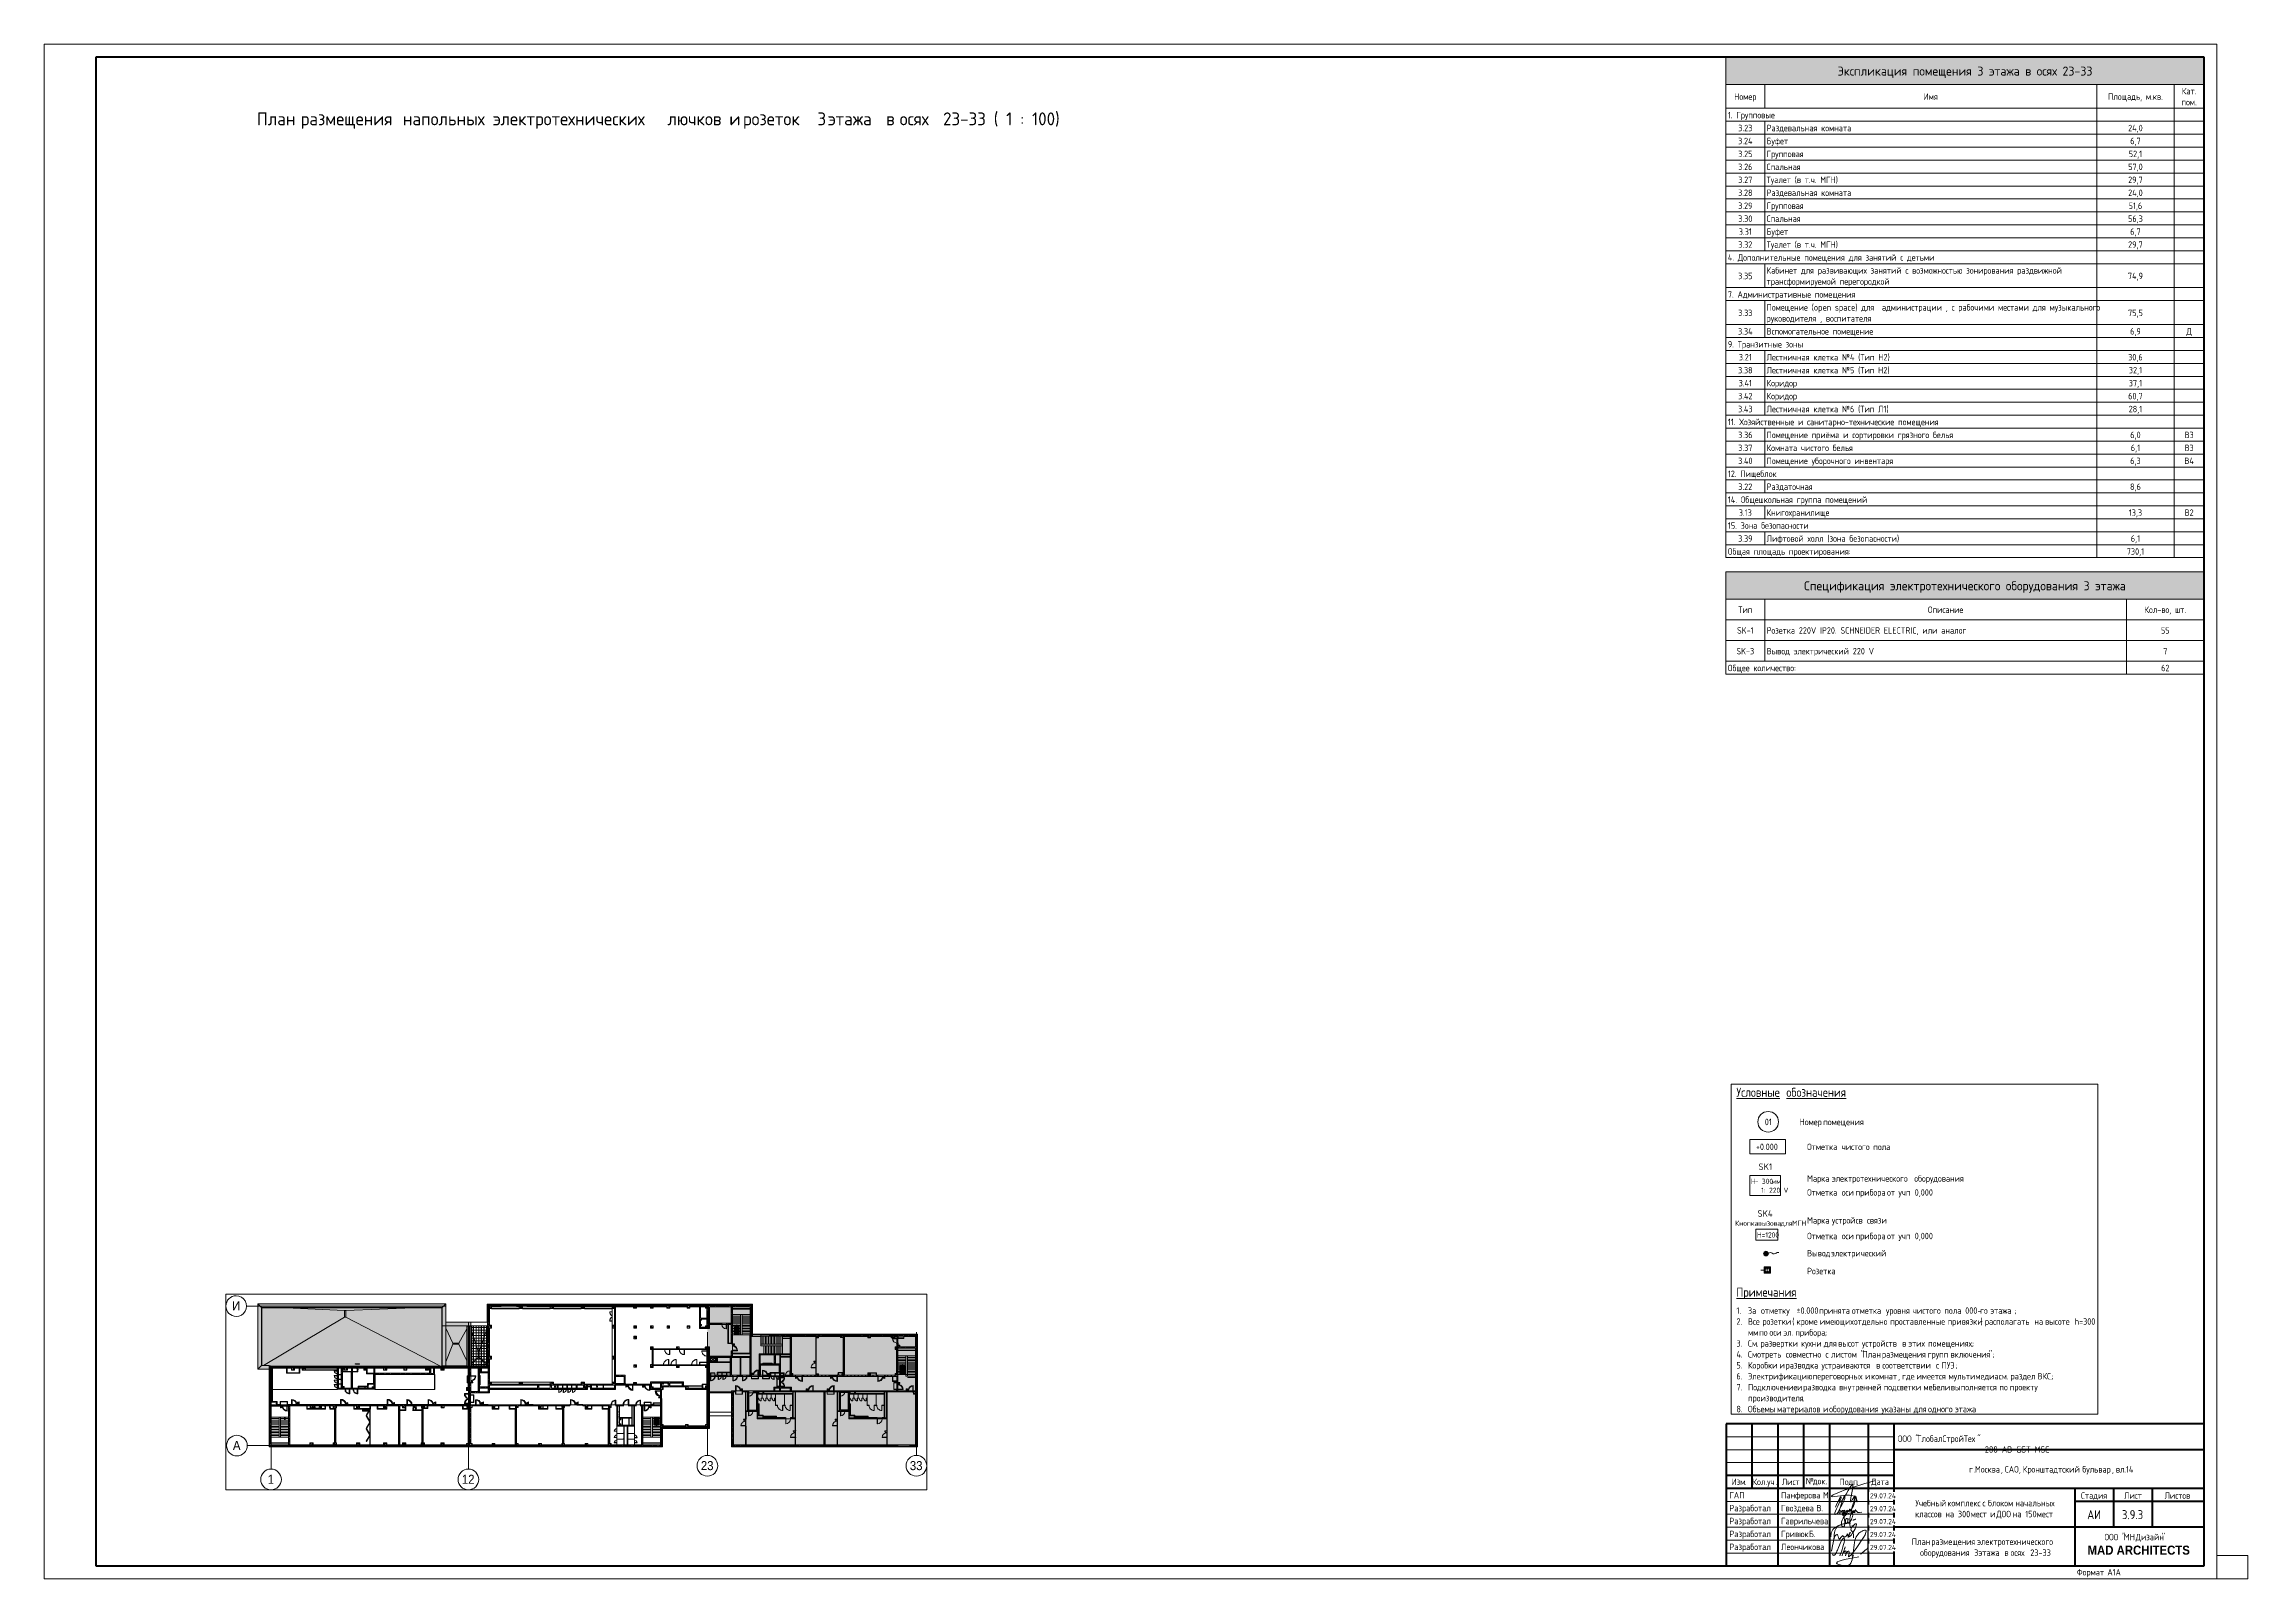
# Paper-space layout 'Layout1' of a CAD drawing. Header units: millimetres. Extents: x -841 to 12, y 0 to 594.
# The model-space entities are those that its viewports show. They can reach past a viewport. Long polylines and large blocks are cut down to what shows.
import ezdxf

# ---------------------------------------------------------------- set-up
doc = ezdxf.new("R2010")
doc.units = ezdxf.units.MM
doc.linetypes.add('200_ШТРИХ__ш1_п0_6_', pattern=[160, 100, -60])
doc.linetypes.add('Осевая', pattern=[3175, 635, -476.25, 1587.5, -476.25])
for name, color, linetype, lineweight in [('A-ANNO-NOTE', 7, 'Continuous', 9), ('A-DETL-MBND-1', 7, '200_ШТРИХ__ш1_п0_6_', 9), ('A-DOOR-6', 7, 'Continuous', 5), ('A-GENM-3', 7, 'Continuous', 5), ('A-GLAZ-3', 7, 'Continuous', 5), ('A-GLAZ-CURT-2', 7, 'Continuous', 5), ('A-GLAZ-CWMG-2', 7, 'Continuous', 5), ('A-ROOF', 7, 'Continuous', 5), ('A-ROOF-PATT', 7, 'Continuous', 5), ('A-WALL', 7, 'Continuous', 9), ('A-WALL-2', 7, 'Continuous', 5), ('G-ANNO-LEGN', 7, 'Continuous', 9), ('G-ANNO-SCHD', 7, 'Continuous', 9), ('G-ANNO-TEXT', 7, 'Continuous', 9), ('G-ANNO-TTLB', 7, 'Continuous', 9), ('I-WALL-2', 7, 'Continuous', 5), ('S-COLS-1', 7, 'Continuous', 5), ('S-STRS-2', 7, 'Continuous', 5), ('Оси', 7, 'Continuous', 9), ('Оси-1', 7, 'Continuous', 20), ('Оси-2', 7, 'Осевая', 9)]:
    doc.layers.add(name, color=color, linetype=linetype, lineweight=lineweight)
for name, color, linetype, lineweight, true_color in [('A-DETL', 9, 'Continuous', 9, 0x808080), ('A-DETL-1', 7, 'Continuous', 5, 0x737373), ('A-DETL-2', 9, 'Continuous', 5, 0x808080), ('A-DETL-GENF-2', 1, 'Continuous', 9, 0xff0000), ('A-DETL-GENF-4', 7, 'Continuous', 5, 0xaaaaaa), ('A-DETL-GENF-5', 7, 'Continuous', 5, 0xe2e2e2), ('A-DETL-GENF-6', 7, 'Continuous', 5, 0xb7b7b7), ('A-DOOR-3', 7, 'Continuous', 5, 0xb7b7b7), ('A-DOOR-4', 7, 'Continuous', 5, 0xe2e2e2), ('A-DOOR-5', 7, 'Continuous', 5, 0xaaaaaa), ('A-DOOR-7', 7, 'Continuous', 5, 0x737373), ('A-DOOR-FRAM-2', 7, 'Continuous', 5, 0xe2e2e2), ('A-DOOR-FRAM-3', 7, 'Continuous', 5, 0xb7b7b7), ('A-DOOR-FRAM-4', 7, 'Continuous', 5, 0xaaaaaa), ('A-FLOR-1', 7, 'Continuous', 5, 0xb7b7b7), ('A-FLOR-2', 7, 'Continuous', 5, 0xaaaaaa), ('A-GENM-4', 7, 'Continuous', 5, 0x737373), ('A-GENM-5', 7, 'Continuous', 5, 0xe2ddcd), ('A-GLAZ-2', 7, 'Continuous', 5, 0x737373), ('A-GLAZ-CURT-3', 7, 'Continuous', 5, 0x737373), ('A-GLAZ-CWMG-3', 7, 'Continuous', 5, 0x737373), ('A-GLAZ-CWMG-4', 7, 'Continuous', 5, 0x383e42), ('A-WALL-3', 7, 'Continuous', 5, 0x737373), ('A-WALL-4', 7, 'Continuous', 9, 0x737373), ('G-ANNO-TEXT-1', 7, 'Continuous', 9, 0x3c3c3c), ('I-WALL-1', 7, 'Continuous', 9, 0xe7e7e7), ('I-WALL-3', 7, 'Continuous', 5, 0x737373), ('I-WALL-4', 7, 'Continuous', 5, 0x787878), ('M-EQPM-3', 7, 'Continuous', 5, 0x737373), ('S-COLS-2', 7, 'Continuous', 5, 0x737373), ('S-STRS-3', 7, 'Continuous', 5, 0x737373)]:
    doc.layers.add(name, color=color, linetype=linetype, lineweight=lineweight, true_color=true_color)
doc.layers.add('A-DETL-GENF-3', color=7, linetype='Continuous', lineweight=9, true_color=0xc0c0c0, transparency=0.4)
doc.layers.add('G-ANNO-NPLT', color=7, linetype='Continuous', plot=False)
doc.styles.add('Arial_1', font='arial.ttf', dxfattribs={"width": 0.9, "height": 1750})
doc.styles.add('Arial_B', font='', dxfattribs={"width": 0.9, "height": 3.5})
doc.styles.add('GOST Common_2', font='GOST_Common.ttf', dxfattribs={"width": 0.9, "height": 3.5})
doc.styles.add('GOST Common_3', font='GOST_Common.ttf', dxfattribs={"width": 0.9, "height": 2.5})
doc.styles.add('GOST Common_4', font='GOST_Common.ttf', dxfattribs={"width": 0.9, "height": 2})
doc.styles.add('GOST Common_5', font='GOST_Common.ttf', dxfattribs={"height": 5})
doc.styles.add('GOST Common_6', font='GOST_Common.ttf', dxfattribs={"height": 3.5})
doc.styles.add('ISOCPEUR_B', font='', dxfattribs={"height": 2.5})
doc.styles.get('Arial_B').set_extended_font_data('Arial', bold=True)
doc.styles.get('ISOCPEUR_B').set_extended_font_data('ISOCPEUR', bold=True)
pattern_1 = [(45, (147753.76, 0), (-285.1231, 285.1231), []), (45, (148038.9, 0), (-285.1231, 285.1231), [504.031, -100.806, 16.764, -84.042])]
pattern_2 = [(45, (-84450, -22950), (-285.1231, 285.1231), []), (45, (-84164.88, -22950), (-285.1231, 285.1231), [504.031, -100.806, 16.764, -84.042])]
pattern_3 = [(135, (147753.76, 0), (-176.7767, -176.7767), [])]
pattern_4 = [(135, (147753.76, 0), (-353.5534, -353.5534), [])]
pattern_5 = [(45, (147753.76, 0), (-353.5534, 353.5534), []), (135, (147753.76, 0), (-353.5534, -353.5534), [])]
pattern_6 = [(45, (147753.76, 0), (-176.7767, 176.7767), [])]
pattern_7 = [(135, (1826.41, 164.685), (-14.14214, -14.14214), []), (225, (1826.41, 164.685), (14.14214, -14.14214), [])]
pattern_8 = [(45, (-296.384, 164.685), (-14.1421, 14.1421), []), (135, (-296.384, 164.685), (-14.1421, -14.1421), [])]
pattern_9 = [(135, (147753.76, 0), (-377.1708, -377.1708), [533.4, -88.9, 17.78, -88.9]), (135, (147753.76, 376.94), (-377.1708, -377.1708), []), (50, (147753.76, 0), (637.6445, -55.7866), [66.675, -733.425]), (355, (147753.76, 0), (-123.3494, 668.6992), [53.34, -586.74]), (100.451, (147806.9, -4.65), (514.299, 612.908), [56.665, -623.315]), (46.184, (147753.8, 177.8), (948.7764, -147.1497), [100.012, -1100.137]), (96.636, (147832.8, 165.5), (830.909, 865.997), [84.998, -934.973]), (351.184, (147753.8, 177.8), (830.918, 865.988), [80.01, -880.11]), (21, (147842.66, 133.35), (530.6506, -357.9283), [66.675, -733.425]), (326, (147842.66, 133.35), (216.308, 644.6585), [53.34, -586.74]), (71.451, (147886.9, 103.5), (746.9596, 286.7243), [56.665, -623.315]), (37.5, (147753.76, 0), (10.81053, 295.9426), [16.764, -562.864, 16.764, -578.866, -588.962]), (37.5, (147753.76, 0), (10.81053, 295.9426), [-1175.258, 16.764, -572.198]), (7.5, (147753.76, 0), (233.8692, 350.63175), [16.764, -322.834, 16.764, -549.529, -224.472]), (7.5, (147753.76, 0), (233.8692, 350.63175), [-905.891, 16.764, -207.708]), (327.5, (147555.51, 0), (474.5678, -20.0513), [16.764, -205.486, 16.764, -676.656, -920.115]), (327.5, (147555.51, 0), (474.5678, -20.0513), [-915.67, 16.764, -903.351]), (317.5, (147466.6, 0), (518.4522, 88.9934), [16.764, -272.161, 16.764, -443.738, -653.415]), (317.5, (147466.6, 0), (518.4522, 88.9934), [-749.427, 16.764, -636.651])]
pattern_10 = [(135, (1826.41, 174.685), (-14.14214, -14.14214), []), (225, (1826.41, 174.685), (14.14214, -14.14214), [])]
pattern_11 = [(45, (-296.384, 174.685), (-14.1421, 14.1421), []), (135, (-296.384, 174.685), (-14.1421, -14.1421), [])]
pattern_12 = [(135, (1751.41, 174.685), (-14.14214, -14.14214), []), (225, (1751.41, 174.685), (14.14214, -14.14214), [])]
pattern_13 = [(45, (-371.384, 174.685), (-14.1421, 14.1421), []), (135, (-371.384, 174.685), (-14.1421, -14.1421), [])]
pattern_14 = [(45, (147753.76, 0), (-427.6843, 427.6843), []), (45, (148038.9, 0), (-427.6843, 427.6843), [])]
pattern_15 = [(135, (1776.41, 174.685), (-14.14214, -14.14214), []), (225, (1776.41, 174.685), (14.14214, -14.14214), [])]
pattern_16 = [(45, (-346.384, 174.685), (-14.1421, 14.1421), []), (135, (-346.384, 174.685), (-14.1421, -14.1421), [])]
pattern_17 = [(135, (1576.41, 164.685), (-14.14214, -14.14214), []), (225, (1576.41, 164.685), (14.14214, -14.14214), [])]
pattern_18 = [(45, (-546.384, 164.685), (-14.1421, 14.1421), []), (135, (-546.384, 164.685), (-14.1421, -14.1421), [])]
pattern_19 = [(135, (1951.41, 164.685), (-14.14214, -14.14214), []), (225, (1951.41, 164.685), (14.14214, -14.14214), [])]
pattern_20 = [(45, (-171.384, 164.685), (-14.1421, 14.1421), []), (135, (-171.384, 164.685), (-14.1421, -14.1421), [])]
pattern_21 = [(45, (-84450, -18850), (-285.1231, 285.1231), []), (45, (-84164.88, -18850), (-285.1231, 285.1231), [504.031, -100.806, 16.764, -84.042])]
pattern_22 = [(45, (147753.76, 0), (-530.33, 530.33), []), (135, (147753.76, 0), (-530.33, -530.33), [])]

psp = doc.layouts.get("Layout1")

# ---------------------------------------------------------------- texts
at = {"layer": 'G-ANNO-SCHD', "line_spacing_factor": 1.022761}
for s, insert, char_height, width, attachment_point, style in [('Экспликация помещения 3 этажа в осях 23-33', (-97.5, 585.3), 3.5, 119.6956, 2, 'GOST Common_6'), ('Номер', (-182.54, 574.92), 2.5, 9.896, 2, 'GOST Common_3'), ('Имя', (-110.79, 574.92), 2.5, 6.1548, 2, 'GOST Common_3'), ('Площадь, м.кв.', (-31.54, 574.92), 2.5, 23.8349, 2, 'GOST Common_3'), ('Кат.\\Pпом.', (-10.75, 577.05), 2.5, 7.5125, 2, 'GOST Common_3'), ('1. Групповые', (-189.29, 567.77), 2.5, 20.2144, 1, 'GOST Common_3'), ('3.24', (-182.54, 557.75), 2.5, 6.6979, 2, 'GOST Common_3'), ('3.23', (-182.54, 562.76), 2.5, 6.4264, 2, 'GOST Common_3'), ('Раздевальная комната', (-174.29, 562.76), 2.5, 38.7996, 1, 'GOST Common_3'), ('Буфет', (-174.29, 557.75), 2.5, 10.7106, 1, 'GOST Common_3'), ('24,0', (-31.54, 562.76), 2.5, 6.8186, 2, 'GOST Common_3'), ('6,7', (-31.54, 557.75), 2.5, 4.6765, 2, 'GOST Common_3'), ('3.25', (-182.54, 552.74), 2.5, 6.4264, 2, 'GOST Common_3'), ('3.26', (-182.54, 547.73), 2.5, 6.4264, 2, 'GOST Common_3'), ('Спальная', (-174.29, 547.73), 2.5, 15.5078, 1, 'GOST Common_3'), ('Групповая', (-174.29, 552.74), 2.5, 17.1068, 1, 'GOST Common_3'), ('57,0', (-31.54, 547.73), 2.5, 6.5471, 2, 'GOST Common_3'), ('52,1', (-31.54, 552.74), 2.5, 6.0341, 2, 'GOST Common_3'), ('3.28', (-182.54, 537.71), 2.5, 6.4264, 2, 'GOST Common_3'), ('3.27', (-182.54, 542.72), 2.5, 6.4264, 2, 'GOST Common_3'), ('Туалет (в т.ч. МГН)', (-174.29, 542.72), 2.5, 31.4983, 1, 'GOST Common_3'), ('Раздевальная комната', (-174.29, 537.71), 2.5, 38.7996, 1, 'GOST Common_3'), ('29,7', (-31.54, 542.72), 2.5, 6.5471, 2, 'GOST Common_3'), ('24,0', (-31.54, 537.71), 2.5, 6.8186, 2, 'GOST Common_3'), ('3.29', (-182.54, 532.69), 2.5, 6.4264, 2, 'GOST Common_3'), ('Групповая', (-174.29, 532.69), 2.5, 17.1068, 1, 'GOST Common_3'), ('51,6', (-31.54, 532.69), 2.5, 6.0341, 2, 'GOST Common_3'), ('3.30', (-182.54, 527.68), 2.5, 6.4264, 2, 'GOST Common_3'), ('3.31', (-182.54, 522.67), 2.5, 5.9135, 2, 'GOST Common_3'), ('Спальная', (-174.29, 527.68), 2.5, 15.5078, 1, 'GOST Common_3'), ('Буфет', (-174.29, 522.67), 2.5, 10.7106, 1, 'GOST Common_3'), ('56,3', (-31.54, 527.68), 2.5, 6.5471, 2, 'GOST Common_3'), ('6,7', (-31.54, 522.67), 2.5, 4.6765, 2, 'GOST Common_3'), ('4. Дополнительные помещения для занятий с детьми', (-189.29, 512.65), 2.5, 87.103, 1, 'GOST Common_3'), ('3.32', (-182.54, 517.66), 2.5, 6.4264, 2, 'GOST Common_3'), ('Туалет (в т.ч. МГН)', (-174.29, 517.66), 2.5, 31.4983, 1, 'GOST Common_3'), ('29,7', (-31.54, 517.66), 2.5, 6.5471, 2, 'GOST Common_3'), ('3.35', (-182.54, 505.51), 2.5, 6.4264, 2, 'GOST Common_3'), ('Кабинет для развивающих занятий с возможностью зонирования раздвижной\\Pтрансформируемой перегородкой', (-174.29, 507.64), 2.5, 127.9843, 1, 'GOST Common_3'), ('74,9', (-31.54, 505.51), 2.5, 6.8186, 2, 'GOST Common_3'), ('7. Административные помещения', (-189.29, 498.36), 2.5, 54.6091, 1, 'GOST Common_3'), ('3.33', (-182.54, 491.22), 2.5, 6.4264, 2, 'GOST Common_3'), ('Помещение (open space) для  администрации , с рабочими местами для музыкального\\Pруководителя , воспитателя', (-174.29, 493.35), 2.5, 139.6001, 1, 'GOST Common_3'), ('75,5', (-31.54, 491.22), 2.5, 6.5471, 2, 'GOST Common_3'), ('9. Транзитные зоны', (-189.29, 479.07), 2.5, 32.1318, 1, 'GOST Common_3'), ('3.34', (-182.54, 484.08), 2.5, 6.6979, 2, 'GOST Common_3'), ('Вспомогательное помещение', (-174.29, 484.08), 2.5, 48.0318, 1, 'GOST Common_3'), ('6,9', (-31.54, 484.08), 2.5, 4.6765, 2, 'GOST Common_3'), ('\\fGOST Common|b0|i0|c204|p34|;\\W.9;Д', (-10.75, 484.08), 2.5, 2.4137, 2, 'GOST Common_3'), ('3.21', (-182.54, 474.06), 2.5, 5.9135, 2, 'GOST Common_3'), ('Лестничная клетка №4 (Тип Н2)', (-174.29, 474.06), 2.5, 52.7686, 1, 'GOST Common_3'), ('Лестничная клетка №5 (Тип Н2)', (-174.29, 469.04), 2.5, 52.4971, 1, 'GOST Common_3'), ('30,6', (-31.54, 474.06), 2.5, 6.5471, 2, 'GOST Common_3'), ('3.38', (-182.54, 469.04), 2.5, 6.4264, 2, 'GOST Common_3'), ('3.41', (-182.54, 464.03), 2.5, 6.185, 2, 'GOST Common_3'), ('Коридор', (-174.29, 464.03), 2.5, 13.3656, 1, 'GOST Common_3'), ('37,1', (-31.54, 464.03), 2.5, 6.0341, 2, 'GOST Common_3'), ('32,1', (-31.54, 469.04), 2.5, 6.0341, 2, 'GOST Common_3'), ('3.43', (-182.54, 454.01), 2.5, 6.6979, 2, 'GOST Common_3'), ('3.42', (-182.54, 459.02), 2.5, 6.6979, 2, 'GOST Common_3'), ('Лестничная клетка №6 (Тип Л1)', (-174.29, 454.01), 2.5, 51.9842, 1, 'GOST Common_3'), ('Коридор', (-174.29, 459.02), 2.5, 13.3656, 1, 'GOST Common_3'), ('60,7', (-31.54, 459.02), 2.5, 6.5471, 2, 'GOST Common_3'), ('28,1', (-31.54, 454.01), 2.5, 6.0341, 2, 'GOST Common_3'), ('11. Хозяйственные и санитарно-технические помещения', (-189.29, 449), 2.5, 92.8052, 1, 'GOST Common_3'), ('3.36', (-182.54, 443.99), 2.5, 6.4264, 2, 'GOST Common_3'), ('Помещение приёма и сортировки грязного белья', (-174.29, 443.99), 2.5, 79.7111, 1, 'GOST Common_3'), ('6,0', (-31.54, 443.99), 2.5, 4.6765, 2, 'GOST Common_3'), ('В3', (-10.75, 443.99), 2.5, 4.0127, 2, 'GOST Common_3'), ('3.37', (-182.54, 438.98), 2.5, 6.4264, 2, 'GOST Common_3'), ('Комната чистого белья', (-174.29, 438.98), 2.5, 39.3427, 1, 'GOST Common_3'), ('6,1', (-31.54, 438.98), 2.5, 4.1636, 2, 'GOST Common_3'), ('В3', (-10.75, 438.98), 2.5, 4.0127, 2, 'GOST Common_3'), ('12. Пищеблок', (-189.29, 428.95), 2.5, 21.029, 1, 'GOST Common_3'), ('3.40', (-182.54, 433.96), 2.5, 6.6979, 2, 'GOST Common_3'), ('Помещение уборочного инвентаря', (-174.29, 433.96), 2.5, 56.4193, 1, 'GOST Common_3'), ('6,3', (-31.54, 433.96), 2.5, 4.6765, 2, 'GOST Common_3'), ('В4', (-10.75, 433.96), 2.5, 4.2842, 2, 'GOST Common_3'), ('14. Общешкольная группа помещений', (-189.29, 418.93), 2.5, 60.8846, 1, 'GOST Common_3'), ('3.22', (-182.54, 423.94), 2.5, 6.4264, 2, 'GOST Common_3'), ('Раздаточная', (-174.29, 423.94), 2.5, 22.085, 1, 'GOST Common_3'), ('8,6', (-31.54, 423.94), 2.5, 4.6765, 2, 'GOST Common_3'), ('3.13', (-182.54, 413.92), 2.5, 5.9135, 2, 'GOST Common_3'), ('Книгохранилище', (-174.29, 413.92), 2.5, 27.5459, 1, 'GOST Common_3'), ('13,3', (-31.54, 413.92), 2.5, 6.0341, 2, 'GOST Common_3'), ('В2', (-10.75, 413.92), 2.5, 4.0127, 2, 'GOST Common_3'), ('15. Зона безопасности', (-189.29, 408.91), 2.5, 36.4764, 1, 'GOST Common_3'), ('3.39', (-182.54, 403.89), 2.5, 6.4264, 2, 'GOST Common_3'), ('Лифтовой холл (зона безопасности)', (-174.29, 403.89), 2.5, 59.0743, 1, 'GOST Common_3'), ('6,1', (-31.54, 403.89), 2.5, 4.1636, 2, 'GOST Common_3'), ('Общая площадь проектирования:', (-189.29, 398.88), 2.5, 54.5789, 1, 'GOST Common_3'), ('730,1', (-31.54, 398.88), 2.5, 7.9047, 2, 'GOST Common_3'), ('Спецификация электротехнического оборудования 3 этажа', (-97.51, 386.09), 3.5, 156.9474, 2, 'GOST Common_6'), ('Тип', (-182.54, 376.34), 2.5, 5.8833, 2, 'GOST Common_3'), ('Описание', (-105.01, 376.34), 2.5, 15.2664, 2, 'GOST Common_3'), ('Кол-во, шт.', (-19.99, 376.34), 2.5, 19.0076, 2, 'GOST Common_3'), ('SK-1', (-182.54, 368.32), 2.5, 7.5125, 2, 'GOST Common_3'), ('Розетка 220V IP20. SCHNEIDER ELECTRIC, или аналог', (-174.29, 368.32), 2.5, 85.1117, 1, 'GOST Common_3'), ('55', (-19.99, 368.32), 2.5, 3.7412, 2, 'GOST Common_3'), ('SK-3', (-182.54, 360.3), 2.5, 8.0254, 2, 'GOST Common_3'), ('Вывод электрический 220 V', (-174.29, 360.3), 2.5, 45.3466, 1, 'GOST Common_3'), ('\\fGOST Common|b0|i0|c204|p34|;\\W.9;7', (-19.99, 360.3), 2.5, 1.8706, 2, 'GOST Common_3'), ('Общее количество:', (-189.29, 353.79), 2.5, 31.1966, 1, 'GOST Common_3'), ('62', (-19.99, 353.79), 2.5, 3.7412, 2, 'GOST Common_3')]:
    psp.add_mtext(s, dxfattribs=dict(at, insert=insert, char_height=char_height, width=width, attachment_point=attachment_point, style=style))
at = {"layer": 'G-ANNO-TTLB', "attachment_point": 1}
for s, insert, char_height, width, style in [('План', (-758.61, 567.56), 5, 18.4388, 'GOST Common_5'), ('\\fGOST Common|b0|i0|c204|p34|; ', (-743.4, 567.56), 5, 2.0844, 'GOST Common_5'), ('размещения', (-741.68, 567.56), 5, 45.8565, 'GOST Common_5'), ('\\fGOST Common|b0|i0|c204|p34|; ', (-703.84, 567.56), 5, 2.0844, 'GOST Common_5'), ('напольных', (-702.12, 567.56), 5, 40.0844, 'GOST Common_5'), ('\\fGOST Common|b0|i0|c204|p34|; ', (-669.05, 567.56), 5, 2.0844, 'GOST Common_5'), ('электротехнических', (-667.33, 567.56), 5, 79.8481, 'GOST Common_5'), ('\\fGOST Common|b0|i0|c204|p34|; ', (-601.45, 567.56), 5, 2.0844, 'GOST Common_5'), ('лючков', (-599.73, 567.56), 5, 26.9367, 'GOST Common_5'), ('\\fGOST Common|b0|i0|c204|p34|; ', (-577.5, 567.56), 5, 2.0844, 'GOST Common_5'), ('\\fGOST Common|b0|i0|c204|p34|;и', (-575.78, 567.56), 5, 4.3291, 'GOST Common_5'), ('\\fGOST Common|b0|i0|c204|p34|; ', (-572.21, 567.56), 5, 2.0844, 'GOST Common_5'), ('розеток', (-570.49, 567.56), 5, 31.2658, 'GOST Common_5'), (' 3 ', (-544.69, 567.56), 5, 8.4979, 'GOST Common_5'), ('этажа', (-537.68, 567.56), 5, 25.2532, 'GOST Common_5'), ('\\fGOST Common|b0|i0|c204|p34|; ', (-516.85, 567.56), 5, 2.0844, 'GOST Common_5'), ('\\fGOST Common|b0|i0|c204|p34|;в', (-515.13, 567.56), 5, 4.3291, 'GOST Common_5'), ('\\fGOST Common|b0|i0|c204|p34|; ', (-511.55, 567.56), 5, 2.0844, 'GOST Common_5'), ('осях', (-509.83, 567.56), 5, 16.6751, 'GOST Common_5'), (' 23-33 ( 1 : 100)', (-496.08, 567.56), 5, 53.7932, 'GOST Common_5'), ('ООО', (-123.53, 55.52), 2.5, 6.4937, 'GOST Common_3'), (' "', (-118.17, 55.52), 2.5, 2.5975, 'GOST Common_3'), ('ГлобалСтройТех', (-116.03, 55.52), 2.5, 28.2114, 'GOST Common_3'), ('"                                                                               288-AB-GST-MSC', (-92.75, 55.52), 2.5, 105.1974, 'GOST Common_3'), ('\\fGOST Common|b0|i0|c204|p34|;\\W.9;г', (-95.9, 43.66), 2.5, 1.9481, 'GOST Common_3'), ('Москва', (-93.64, 43.66), 2.5, 12.1215, 'GOST Common_3'), ('САО', (-82.09, 43.66), 2.5, 6.5658, 'GOST Common_3'), ('Кронштадтский', (-75.12, 43.66), 2.5, 26.9848, 'GOST Common_3'), ('\\fGOST Common|b0|i0|c204|p34|;\\W.9; ', (-52.86, 43.66), 2.5, 0.938, 'GOST Common_3'), ('бульвар', (-52.08, 43.66), 2.5, 13.8532, 'GOST Common_3'), ('вл', (-39.11, 43.66), 2.5, 3.8962, 'GOST Common_3'), ('.14', (-35.89, 43.66), 2.5, 4.3291, 'GOST Common_3'), ('\\fGOST Common|b0|i0|c204|p34|;\\W.9;.', (-94.29, 43.66), 2.5, 0.7937, 'GOST Common_3'), (', ', (-83.64, 43.66), 2.5, 1.8759, 'GOST Common_3'), (', ', (-76.67, 43.66), 2.5, 1.8759, 'GOST Common_3'), (', ', (-40.65, 43.66), 2.5, 1.8759, 'GOST Common_3'), ('Учебный', (-116.7, 30.59), 2.5, 14.0696, 'GOST Common_3'), ('классов', (-116.82, 26.36), 2.5, 13.2759, 'GOST Common_3'), ('\\fGOST Common|b0|i0|c204|p34|;\\W.9; ', (-105.87, 26.36), 2.5, 0.938, 'GOST Common_3'), ('\\fGOST Common|b0|i0|c204|p34|;\\W.9; ', (-105.1, 30.59), 2.5, 0.938, 'GOST Common_3'), ('на', (-105.1, 26.36), 2.5, 4.1127, 'GOST Common_3'), ('комплекс', (-104.32, 30.59), 2.5, 15.5127, 'GOST Common_3'), (' 300 ', (-101.7, 26.36), 2.5, 7.7203, 'GOST Common_3'), ('мест', (-95.33, 26.36), 2.5, 8.2253, 'GOST Common_3'), ('\\fGOST Common|b0|i0|c204|p34|;\\W.9; ', (-91.52, 30.59), 2.5, 0.938, 'GOST Common_3'), ('\\fGOST Common|b0|i0|c204|p34|;\\W.9;с', (-90.75, 30.59), 2.5, 1.6595, 'GOST Common_3'), ('\\fGOST Common|b0|i0|c204|p34|;\\W.9; ', (-89.38, 30.59), 2.5, 0.938, 'GOST Common_3'), ('\\fGOST Common|b0|i0|c204|p34|;\\W.9; ', (-88.55, 26.36), 2.5, 0.938, 'GOST Common_3'), ('блоком', (-88.61, 30.59), 2.5, 11.9051, 'GOST Common_3'), ('\\fGOST Common|b0|i0|c204|p34|;\\W.9;и', (-87.77, 26.36), 2.5, 1.9481, 'GOST Common_3'), ('\\fGOST Common|b0|i0|c204|p34|;\\W.9; ', (-86.17, 26.36), 2.5, 0.938, 'GOST Common_3'), ('ДОО', (-85.39, 26.36), 2.5, 6.7823, 'GOST Common_3'), ('\\fGOST Common|b0|i0|c204|p34|;\\W.9; ', (-79.8, 26.36), 2.5, 0.938, 'GOST Common_3'), ('на', (-79.02, 26.36), 2.5, 4.1127, 'GOST Common_3'), ('\\fGOST Common|b0|i0|c204|p34|;\\W.9; ', (-78.78, 30.59), 2.5, 0.938, 'GOST Common_3'), ('начальных', (-78.01, 30.59), 2.5, 18.1823, 'GOST Common_3'), (' 150 ', (-75.63, 26.36), 2.5, 7.143, 'GOST Common_3'), ('мест', (-69.73, 26.36), 2.5, 8.2253, 'GOST Common_3'), ('АИ', (-50.19, 26.62), 3.5, 6.5658, 'GOST Common_2'), ('3.9.3', (-36.77, 26.62), 3.5, 10.3899, 'GOST Common_2'), ('План', (-118.1, 15.66), 2.5, 8.2253, 'GOST Common_3'), ('оборудования', (-114.89, 11.42), 2.5, 23.5937, 'GOST Common_3'), ('\\fGOST Common|b0|i0|c204|p34|;\\W.9; ', (-111.32, 15.66), 2.5, 0.938, 'GOST Common_3'), ('размещения', (-110.54, 15.66), 2.5, 20.5633, 'GOST Common_3'), (' 3 ', (-95.42, 11.42), 2.5, 3.824, 'GOST Common_3'), ('\\fGOST Common|b0|i0|c204|p34|;\\W.9; ', (-93.58, 15.66), 2.5, 0.938, 'GOST Common_3'), ('электротехнического', (-92.8, 15.66), 2.5, 37.7354, 'GOST Common_3'), ('этажа', (-92.27, 11.42), 2.5, 11.1835, 'GOST Common_3'), ('\\fGOST Common|b0|i0|c204|p34|;\\W.9; ', (-83.04, 11.42), 2.5, 0.938, 'GOST Common_3'), ('\\fGOST Common|b0|i0|c204|p34|;\\W.9;в', (-82.26, 11.42), 2.5, 1.9481, 'GOST Common_3'), ('\\fGOST Common|b0|i0|c204|p34|;\\W.9; ', (-80.66, 11.42), 2.5, 0.938, 'GOST Common_3'), ('осях', (-79.88, 11.42), 2.5, 7.5038, 'GOST Common_3'), (' 23-33', (-73.69, 11.42), 2.5, 10.6785, 'GOST Common_3')]:
    psp.add_mtext(s, dxfattribs=dict(at, insert=insert, char_height=char_height, width=width, style=style))

msp = doc.modelspace()

# ---------------------------------------------------------------- texts
at = {"layer": 'G-ANNO-TEXT', "attachment_point": 1}
for s, insert, char_height, width, style in [('\\LУсловные', (125426.21, 3155.32), 3.5, 22.1506, 'GOST Common_2'), ('\\L\\fGOST Common|b0|i0|c204|p34|;\\W.9;\\L ', (125444.49, 3155.32), 3.5, 1.2987, 'GOST Common_2'), ('\\Lобозначения', (125445.56, 3155.32), 3.5, 30.1595, 'GOST Common_2'), ('01', (125437.19, 3143.35), 2.5, 3.319, 'GOST Common_3'), ('Номер', (125450.63, 3143.35), 2.5, 10.1734, 'GOST Common_3'), ('\\fGOST Common|b0|i0|c204|p34|;\\W.9; ', (125459.02, 3143.35), 2.5, 0.938, 'GOST Common_3'), ('помещения', (125459.8, 3143.35), 2.5, 18.543, 'GOST Common_3'), ('+0.000', (125433.74, 3133.72), 2.5, 10.5342, 'GOST Common_3'), ('Отметка', (125453.57, 3133.72), 2.5, 15.2962, 'GOST Common_3'), ('\\fGOST Common|b0|i0|c204|p34|;\\W.9; ', (125466.19, 3133.72), 2.5, 0.938, 'GOST Common_3'), ('чистого', (125466.96, 3133.72), 2.5, 13.8532, 'GOST Common_3'), ('\\fGOST Common|b0|i0|c204|p34|;\\W.9; ', (125478.39, 3133.72), 2.5, 0.938, 'GOST Common_3'), ('пола', (125479.17, 3133.72), 2.5, 8.0089, 'GOST Common_3'), ('\\fGOST Common|b0|i0|c204|p34|;\\W.9; ', (125485.77, 3133.72), 2.5, 0.938, 'GOST Common_3'), ('SK1', (125434.74, 3126.03), 2.5, 6.5738, 'ISOCPEUR_B'), ('Отметка', (125453.57, 3116.08), 2.5, 15.2962, 'GOST Common_3'), ('Марка', (125453.57, 3121.48), 2.5, 10.6785, 'GOST Common_3'), ('\\fGOST Common|b0|i0|c204|p34|;\\W.9; ', (125462.38, 3121.48), 2.5, 0.938, 'GOST Common_3'), ('электротехнического', (125463.15, 3121.48), 2.5, 37.7354, 'GOST Common_3'), ('\\fGOST Common|b0|i0|c204|p34|;\\W.9; ', (125466.19, 3116.08), 2.5, 0.938, 'GOST Common_3'), ('оси', (125466.96, 3116.08), 2.5, 5.5557, 'GOST Common_3'), ('\\fGOST Common|b0|i0|c204|p34|;\\W.9; ', (125471.55, 3116.08), 2.5, 0.938, 'GOST Common_3'), ('прибора', (125472.32, 3116.08), 2.5, 13.8532, 'GOST Common_3'), ('\\fGOST Common|b0|i0|c204|p34|;\\W.9; ', (125483.75, 3116.08), 2.5, 0.938, 'GOST Common_3'), ('от', (125484.52, 3116.08), 2.5, 4.4013, 'GOST Common_3'), ('\\fGOST Common|b0|i0|c204|p34|;\\W.9; ', (125488.16, 3116.08), 2.5, 0.938, 'GOST Common_3'), ('учп', (125488.93, 3116.08), 2.5, 5.8443, 'GOST Common_3'), ('\\fGOST Common|b0|i0|c204|p34|;\\W.9; ', (125494.29, 3121.48), 2.5, 0.938, 'GOST Common_3'), ('оборудования', (125495.06, 3121.48), 2.5, 23.5937, 'GOST Common_3'), (' 0,000', (125493.75, 3116.08), 2.5, 9.6684, 'GOST Common_3'), ('SK4', (125434.34, 3107.91), 2.5, 7.4557, 'ISOCPEUR_B'), ('Марка', (125453.57, 3105.28), 2.5, 10.6785, 'GOST Common_3'), ('\\fGOST Common|b0|i0|c204|p34|;\\W.9; ', (125462.38, 3105.28), 2.5, 0.938, 'GOST Common_3'), ('устройсв', (125463.15, 3105.28), 2.5, 15.5127, 'GOST Common_3'), ('\\fGOST Common|b0|i0|c204|p34|;\\W.9; ', (125475.95, 3105.28), 2.5, 0.938, 'GOST Common_3'), ('связи', (125476.73, 3105.28), 2.5, 9.3076, 'GOST Common_3'), ('Отметка', (125453.57, 3099.21), 2.5, 15.2962, 'GOST Common_3'), ('\\fGOST Common|b0|i0|c204|p34|;\\W.9; ', (125466.19, 3099.21), 2.5, 0.938, 'GOST Common_3'), ('оси', (125466.96, 3099.21), 2.5, 5.5557, 'GOST Common_3'), ('\\fGOST Common|b0|i0|c204|p34|;\\W.9; ', (125471.55, 3099.21), 2.5, 0.938, 'GOST Common_3'), ('прибора', (125472.32, 3099.21), 2.5, 13.8532, 'GOST Common_3'), ('\\fGOST Common|b0|i0|c204|p34|;\\W.9; ', (125483.75, 3099.21), 2.5, 0.938, 'GOST Common_3'), ('от', (125484.52, 3099.21), 2.5, 4.4013, 'GOST Common_3'), ('\\fGOST Common|b0|i0|c204|p34|;\\W.9; ', (125488.16, 3099.21), 2.5, 0.938, 'GOST Common_3'), ('учп', (125488.93, 3099.21), 2.5, 5.8443, 'GOST Common_3'), (' 0,000', (125493.75, 3099.21), 2.5, 9.6684, 'GOST Common_3'), ('Вывод', (125453.57, 3092.55), 2.5, 10.2456, 'GOST Common_3'), ('\\fGOST Common|b0|i0|c204|p34|;\\W.9; ', (125462.02, 3092.55), 2.5, 0.938, 'GOST Common_3'), ('электрический', (125462.8, 3092.55), 2.5, 25.5418, 'GOST Common_3'), ('Розетка', (125453.57, 3085.65), 2.5, 14.4304, 'GOST Common_3'), ('\\LПримечания', (125426.21, 3077.98), 3.5, 28.4278, 'GOST Common_2'), ('1.', (125426.21, 3070.34), 2.5, 5.4117, 'GOST Common_3'), ('2.', (125426.21, 3066.11), 2.5, 5.4117, 'GOST Common_3'), ('За', (125430.68, 3070.34), 2.5, 4.257, 'GOST Common_3'), ('Все', (125430.68, 3066.11), 2.5, 5.8443, 'GOST Common_3'), ('\\fGOST Common|b0|i0|c204|p34|;\\W.9; ', (125435.5, 3066.11), 2.5, 0.938, 'GOST Common_3'), ('отметку', (125435.74, 3070.34), 2.5, 14.8633, 'GOST Common_3'), ('розетки', (125436.27, 3066.11), 2.5, 13.9975, 'GOST Common_3'), (' (', (125447.82, 3066.11), 2.5, 2.0203, 'GOST Common_3'), (' ±0.000 ', (125448, 3070.34), 2.5, 12.4101, 'GOST Common_3'), ('кроме', (125449.49, 3066.11), 2.5, 9.957, 'GOST Common_3'), ('\\fGOST Common|b0|i0|c204|p34|;\\W.9; ', (125457.7, 3066.11), 2.5, 0.938, 'GOST Common_3'), ('принята', (125458.24, 3070.34), 2.5, 14.3582, 'GOST Common_3'), ('имеющих', (125458.48, 3066.11), 2.5, 15.0797, 'GOST Common_3'), ('\\fGOST Common|b0|i0|c204|p34|;\\W.9; ', (125470.09, 3070.34), 2.5, 0.938, 'GOST Common_3'), ('\\fGOST Common|b0|i0|c204|p34|;\\W.9; ', (125470.92, 3066.11), 2.5, 0.938, 'GOST Common_3'), ('отметка', (125470.86, 3070.34), 2.5, 15.0797, 'GOST Common_3'), ('отдельно', (125471.69, 3066.11), 2.5, 16.0899, 'GOST Common_3'), ('\\fGOST Common|b0|i0|c204|p34|;\\W.9; ', (125483.3, 3070.34), 2.5, 0.938, 'GOST Common_3'), ('уровня', (125484.08, 3070.34), 2.5, 11.6886, 'GOST Common_3'), ('\\fGOST Common|b0|i0|c204|p34|;\\W.9; ', (125484.97, 3066.11), 2.5, 0.938, 'GOST Common_3'), ('проставленные', (125485.74, 3066.11), 2.5, 25.9747, 'GOST Common_3'), ('\\fGOST Common|b0|i0|c204|p34|;\\W.9; ', (125493.72, 3070.34), 2.5, 0.938, 'GOST Common_3'), ('чистого', (125494.49, 3070.34), 2.5, 13.8532, 'GOST Common_3'), ('\\fGOST Common|b0|i0|c204|p34|;\\W.9; ', (125505.92, 3070.34), 2.5, 0.938, 'GOST Common_3'), ('пола', (125506.7, 3070.34), 2.5, 8.0089, 'GOST Common_3'), ('\\fGOST Common|b0|i0|c204|p34|;\\W.9; ', (125507.18, 3066.11), 2.5, 0.938, 'GOST Common_3'), ('привязки', (125507.95, 3066.11), 2.5, 15.4405, 'GOST Common_3'), (' 000-', (125513.31, 3070.34), 2.5, 8.7304, 'GOST Common_3'), ('го', (125520.51, 3070.34), 2.5, 3.8962, 'GOST Common_3'), (') ', (125520.69, 3066.11), 2.5, 2.0203, 'GOST Common_3'), ('располагать', (125522.36, 3066.11), 2.5, 22.2949, 'GOST Common_3'), ('\\fGOST Common|b0|i0|c204|p34|;\\W.9; ', (125523.72, 3070.34), 2.5, 0.938, 'GOST Common_3'), ('этажа', (125524.5, 3070.34), 2.5, 11.1835, 'GOST Common_3'), ('\\fGOST Common|b0|i0|c204|p34|;\\W.9;;', (125533.73, 3070.34), 2.5, 0.938, 'GOST Common_3'), ('\\fGOST Common|b0|i0|c204|p34|;\\W.9; ', (125540.75, 3066.11), 2.5, 0.938, 'GOST Common_3'), ('на', (125541.52, 3066.11), 2.5, 4.1127, 'GOST Common_3'), ('\\fGOST Common|b0|i0|c204|p34|;\\W.9; ', (125544.92, 3066.11), 2.5, 0.938, 'GOST Common_3'), ('высоте', (125545.69, 3066.11), 2.5, 12.1215, 'GOST Common_3'), (' h=300 ', (125555.69, 3066.11), 2.5, 11.6165, 'GOST Common_3'), ('3.', (125426.21, 3057.64), 2.5, 5.4117, 'GOST Common_3'), ('См', (125430.68, 3057.64), 2.5, 4.1127, 'GOST Common_3'), ('мм', (125430.68, 3061.87), 2.5, 4.3291, 'GOST Common_3'), ('\\fGOST Common|b0|i0|c204|p34|;\\W.9; ', (125434.25, 3061.87), 2.5, 0.938, 'GOST Common_3'), ('. ', (125434.07, 3057.64), 2.5, 1.7316, 'GOST Common_3'), ('по', (125435.02, 3061.87), 2.5, 3.8962, 'GOST Common_3'), ('развертки', (125435.5, 3057.64), 2.5, 18.1101, 'GOST Common_3'), ('\\fGOST Common|b0|i0|c204|p34|;\\W.9; ', (125438.24, 3061.87), 2.5, 0.938, 'GOST Common_3'), ('оси', (125439.01, 3061.87), 2.5, 5.5557, 'GOST Common_3'), ('\\fGOST Common|b0|i0|c204|p34|;\\W.9; ', (125443.6, 3061.87), 2.5, 0.938, 'GOST Common_3'), ('эл', (125444.37, 3061.87), 2.5, 3.8962, 'GOST Common_3'), ('. ', (125447.58, 3061.87), 2.5, 1.7316, 'GOST Common_3'), ('прибора', (125449.01, 3061.87), 2.5, 13.8532, 'GOST Common_3'), ('\\fGOST Common|b0|i0|c204|p34|;\\W.9; ', (125450.44, 3057.64), 2.5, 0.938, 'GOST Common_3'), ('кухни', (125451.22, 3057.64), 2.5, 9.7405, 'GOST Common_3'), ('\\fGOST Common|b0|i0|c204|p34|;\\W.9; ', (125459.25, 3057.64), 2.5, 0.938, 'GOST Common_3'), ('для', (125460.03, 3057.64), 2.5, 5.8443, 'GOST Common_3'), ('; ', (125460.44, 3061.87), 2.5, 1.8759, 'GOST Common_3'), ('\\fGOST Common|b0|i0|c204|p34|;\\W.9; ', (125464.85, 3057.64), 2.5, 0.938, 'GOST Common_3'), ('высот', (125465.62, 3057.64), 2.5, 10.1734, 'GOST Common_3'), ('\\fGOST Common|b0|i0|c204|p34|;\\W.9; ', (125474.02, 3057.64), 2.5, 0.938, 'GOST Common_3'), (' "', (125472.83, 3053.41), 2.5, 2.5975, 'GOST Common_3'), ('устройств', (125474.79, 3057.64), 2.5, 17.9658, 'GOST Common_3'), ('\\fGOST Common|b0|i0|c204|p34|;\\W.9; ', (125489.61, 3057.64), 2.5, 0.938, 'GOST Common_3'), ('\\fGOST Common|b0|i0|c204|p34|;\\W.9;в', (125490.39, 3057.64), 2.5, 1.9481, 'GOST Common_3'), ('\\fGOST Common|b0|i0|c204|p34|;\\W.9; ', (125491.99, 3057.64), 2.5, 0.938, 'GOST Common_3'), ('этих', (125492.77, 3057.64), 2.5, 8.2975, 'GOST Common_3'), ('\\fGOST Common|b0|i0|c204|p34|;\\W.9; ', (125499.61, 3057.64), 2.5, 0.938, 'GOST Common_3'), ('помещениях', (125500.39, 3057.64), 2.5, 20.4911, 'GOST Common_3'), ('\\fGOST Common|b0|i0|c204|p34|;\\W.9;;', (125517.3, 3057.64), 2.5, 0.938, 'GOST Common_3'), ('";', (125523.9, 3053.41), 2.5, 2.5975, 'GOST Common_3'), ('4.', (125426.21, 3053.41), 2.5, 5.4117, 'GOST Common_3'), ('5.', (125426.21, 3049.17), 2.5, 5.4117, 'GOST Common_3'), ('Смотреть', (125430.68, 3053.41), 2.5, 16.8114, 'GOST Common_3'), ('Коробки', (125430.68, 3049.17), 2.5, 13.8532, 'GOST Common_3'), ('\\fGOST Common|b0|i0|c204|p34|;\\W.9; ', (125442.11, 3049.17), 2.5, 0.938, 'GOST Common_3'), ('\\fGOST Common|b0|i0|c204|p34|;\\W.9;и', (125442.88, 3049.17), 2.5, 1.9481, 'GOST Common_3'), ('\\fGOST Common|b0|i0|c204|p34|;\\W.9; ', (125444.49, 3049.17), 2.5, 0.938, 'GOST Common_3'), ('\\fGOST Common|b0|i0|c204|p34|;\\W.9; ', (125444.55, 3053.41), 2.5, 0.938, 'GOST Common_3'), ('совместно', (125445.32, 3053.41), 2.5, 17.6772, 'GOST Common_3'), ('разводка', (125445.26, 3049.17), 2.5, 15.8734, 'GOST Common_3'), ('\\fGOST Common|b0|i0|c204|p34|;\\W.9; ', (125458.36, 3049.17), 2.5, 0.938, 'GOST Common_3'), ('устраиваются', (125459.13, 3049.17), 2.5, 24.6759, 'GOST Common_3'), ('\\fGOST Common|b0|i0|c204|p34|;\\W.9; ', (125459.91, 3053.41), 2.5, 0.938, 'GOST Common_3'), ('\\fGOST Common|b0|i0|c204|p34|;\\W.9;с', (125460.68, 3053.41), 2.5, 1.6595, 'GOST Common_3'), ('\\fGOST Common|b0|i0|c204|p34|;\\W.9; ', (125462.05, 3053.41), 2.5, 0.938, 'GOST Common_3'), ('листом', (125462.82, 3053.41), 2.5, 12.1215, 'GOST Common_3'), ('План', (125474.97, 3053.41), 2.5, 8.2253, 'GOST Common_3'), ('\\fGOST Common|b0|i0|c204|p34|;\\W.9; ', (125479.49, 3049.17), 2.5, 0.938, 'GOST Common_3'), ('\\fGOST Common|b0|i0|c204|p34|;\\W.9;в', (125480.27, 3049.17), 2.5, 1.9481, 'GOST Common_3'), ('\\fGOST Common|b0|i0|c204|p34|;\\W.9; ', (125481.76, 3053.41), 2.5, 0.938, 'GOST Common_3'), ('\\fGOST Common|b0|i0|c204|p34|;\\W.9; ', (125481.87, 3049.17), 2.5, 0.938, 'GOST Common_3'), ('размещения', (125482.53, 3053.41), 2.5, 20.5633, 'GOST Common_3'), ('соответствии', (125482.65, 3049.17), 2.5, 24.3152, 'GOST Common_3'), ('\\fGOST Common|b0|i0|c204|p34|;\\W.9; ', (125499.5, 3053.41), 2.5, 0.938, 'GOST Common_3'), ('групп', (125500.27, 3053.41), 2.5, 9.7405, 'GOST Common_3'), ('\\fGOST Common|b0|i0|c204|p34|;\\W.9; ', (125502.71, 3049.17), 2.5, 0.938, 'GOST Common_3'), ('\\fGOST Common|b0|i0|c204|p34|;\\W.9;с', (125503.48, 3049.17), 2.5, 1.6595, 'GOST Common_3'), ('\\fGOST Common|b0|i0|c204|p34|;\\W.9; ', (125504.85, 3049.17), 2.5, 0.938, 'GOST Common_3'), ('ПУЭ', (125505.63, 3049.17), 2.5, 6.5658, 'GOST Common_3'), ('\\fGOST Common|b0|i0|c204|p34|;\\W.9; ', (125508.31, 3053.41), 2.5, 0.938, 'GOST Common_3'), ('включения', (125509.08, 3053.41), 2.5, 17.9658, 'GOST Common_3'), ('\\fGOST Common|b0|i0|c204|p34|;\\W.9;;', (125511.04, 3049.17), 2.5, 0.938, 'GOST Common_3'), ('7.', (125426.21, 3040.71), 2.5, 5.4117, 'GOST Common_3'), ('6.', (125426.21, 3044.94), 2.5, 5.4117, 'GOST Common_3'), ('Электрификацию', (125430.68, 3044.94), 2.5, 29.438, 'GOST Common_3'), ('Подключение', (125430.68, 3040.71), 2.5, 22.0785, 'GOST Common_3'), ('\\fGOST Common|b0|i0|c204|p34|;\\W.9; ', (125448.89, 3040.71), 2.5, 0.938, 'GOST Common_3'), ('\\fGOST Common|b0|i0|c204|p34|;\\W.9;и', (125449.67, 3040.71), 2.5, 1.9481, 'GOST Common_3'), ('\\fGOST Common|b0|i0|c204|p34|;\\W.9; ', (125451.28, 3040.71), 2.5, 0.938, 'GOST Common_3'), ('разводка', (125452.05, 3040.71), 2.5, 15.8734, 'GOST Common_3'), ('\\fGOST Common|b0|i0|c204|p34|;\\W.9; ', (125454.97, 3044.94), 2.5, 0.938, 'GOST Common_3'), ('переговорных', (125455.74, 3044.94), 2.5, 23.5937, 'GOST Common_3'), ('\\fGOST Common|b0|i0|c204|p34|;\\W.9; ', (125465.15, 3040.71), 2.5, 0.938, 'GOST Common_3'), ('внутренней', (125465.92, 3040.71), 2.5, 19.9861, 'GOST Common_3'), ('\\fGOST Common|b0|i0|c204|p34|;\\W.9; ', (125475.21, 3044.94), 2.5, 0.938, 'GOST Common_3'), ('\\fGOST Common|b0|i0|c204|p34|;\\W.9;и', (125475.98, 3044.94), 2.5, 1.9481, 'GOST Common_3'), ('\\fGOST Common|b0|i0|c204|p34|;\\W.9; ', (125477.59, 3044.94), 2.5, 0.938, 'GOST Common_3'), ('комнат', (125478.36, 3044.94), 2.5, 12.6266, 'GOST Common_3'), ('\\fGOST Common|b0|i0|c204|p34|;\\W.9; ', (125482.41, 3040.71), 2.5, 0.938, 'GOST Common_3'), ('подсветки', (125483.18, 3040.71), 2.5, 17.7494, 'GOST Common_3'), (', ', (125488.78, 3044.94), 2.5, 1.8759, 'GOST Common_3'), ('где', (125490.33, 3044.94), 2.5, 5.8443, 'GOST Common_3'), ('\\fGOST Common|b0|i0|c204|p34|;\\W.9; ', (125495.15, 3044.94), 2.5, 0.938, 'GOST Common_3'), ('имеется', (125495.92, 3044.94), 2.5, 14.0696, 'GOST Common_3'), ('\\fGOST Common|b0|i0|c204|p34|;\\W.9; ', (125497.83, 3040.71), 2.5, 0.938, 'GOST Common_3'), ('мебели', (125498.6, 3040.71), 2.5, 11.9051, 'GOST Common_3'), ('\\fGOST Common|b0|i0|c204|p34|;\\W.9; ', (125507.53, 3044.94), 2.5, 0.938, 'GOST Common_3'), ('\\fGOST Common|b0|i0|c204|p34|;\\W.9; ', (125508.43, 3040.71), 2.5, 0.938, 'GOST Common_3'), ('мультимедиа', (125508.31, 3044.94), 2.5, 22.5835, 'GOST Common_3'), ('выполняется', (125509.2, 3040.71), 2.5, 21.862, 'GOST Common_3'), ('\\fGOST Common|b0|i0|c204|p34|;\\W.9; ', (125526.94, 3044.94), 2.5, 0.938, 'GOST Common_3'), ('\\fGOST Common|b0|i0|c204|p34|;\\W.9; ', (125527.24, 3040.71), 2.5, 0.938, 'GOST Common_3'), ('см', (125527.71, 3044.94), 2.5, 3.824, 'GOST Common_3'), ('по', (125528.01, 3040.71), 2.5, 3.8962, 'GOST Common_3'), ('. ', (125530.87, 3044.94), 2.5, 1.7316, 'GOST Common_3'), ('\\fGOST Common|b0|i0|c204|p34|;\\W.9; ', (125531.23, 3040.71), 2.5, 0.938, 'GOST Common_3'), ('проекту', (125532, 3040.71), 2.5, 14.1418, 'GOST Common_3'), ('раздел', (125532.3, 3044.94), 2.5, 11.7608, 'GOST Common_3'), ('\\fGOST Common|b0|i0|c204|p34|;\\W.9; ', (125542, 3044.94), 2.5, 0.938, 'GOST Common_3'), ('ВКС', (125542.77, 3044.94), 2.5, 6.3494, 'GOST Common_3'), ('\\fGOST Common|b0|i0|c204|p34|;\\W.9; ', (125543.67, 3040.71), 2.5, 0.938, 'GOST Common_3'), ('\\fGOST Common|b0|i0|c204|p34|;\\W.9;;', (125548.01, 3044.94), 2.5, 0.938, 'GOST Common_3'), ('8.', (125426.21, 3032.24), 2.5, 5.4117, 'GOST Common_3'), ('Объемы', (125430.68, 3032.24), 2.5, 12.6987, 'GOST Common_3'), ('производителя', (125430.68, 3036.47), 2.5, 25.6861, 'GOST Common_3'), ('\\fGOST Common|b0|i0|c204|p34|;\\W.9; ', (125441.15, 3032.24), 2.5, 0.938, 'GOST Common_3'), ('материалов', (125441.93, 3032.24), 2.5, 20.6354, 'GOST Common_3'), ('\\fGOST Common|b0|i0|c204|p34|;\\W.9;.', (125451.87, 3036.47), 2.5, 0.7937, 'GOST Common_3'), ('\\fGOST Common|b0|i0|c204|p34|;\\W.9; ', (125458.95, 3032.24), 2.5, 0.938, 'GOST Common_3'), ('\\fGOST Common|b0|i0|c204|p34|;\\W.9;и', (125459.73, 3032.24), 2.5, 1.9481, 'GOST Common_3'), ('\\fGOST Common|b0|i0|c204|p34|;\\W.9; ', (125461.34, 3032.24), 2.5, 0.938, 'GOST Common_3'), ('оборудования', (125462.11, 3032.24), 2.5, 23.5937, 'GOST Common_3'), ('\\fGOST Common|b0|i0|c204|p34|;\\W.9; ', (125481.58, 3032.24), 2.5, 0.938, 'GOST Common_3'), ('указаны', (125482.35, 3032.24), 2.5, 14.1418, 'GOST Common_3'), ('\\fGOST Common|b0|i0|c204|p34|;\\W.9; ', (125494.02, 3032.24), 2.5, 0.938, 'GOST Common_3'), ('для', (125494.79, 3032.24), 2.5, 5.8443, 'GOST Common_3'), ('\\fGOST Common|b0|i0|c204|p34|;\\W.9; ', (125499.61, 3032.24), 2.5, 0.938, 'GOST Common_3'), ('одного', (125500.39, 3032.24), 2.5, 11.6886, 'GOST Common_3'), ('\\fGOST Common|b0|i0|c204|p34|;\\W.9; ', (125510.03, 3032.24), 2.5, 0.938, 'GOST Common_3'), ('этажа', (125510.81, 3032.24), 2.5, 11.1835, 'GOST Common_3'), ('\\fGOST Common|b0|i0|c204|p34|;\\W.9; ', (125520.03, 3032.24), 2.5, 0.938, 'GOST Common_3')]:
    msp.add_mtext(s, dxfattribs=dict(at, insert=insert, char_height=char_height, width=width, style=style))
at = {"layer": 'G-ANNO-TEXT-1', "char_height": 2, "attachment_point": 1, "style": 'GOST Common_4'}
for s, insert, width in [('\\fGOST Common|b0|i0|c204|p34|;\\W.9;Н', (125431.84, 3120.11), 1.8038), ('- 300 ', (125433.33, 3120.11), 7.8646), ('   1: 220 V', (125431.84, 3116.67), 12.4823), ('мм', (125439.81, 3120.11), 3.6076), ('Кнопка', (125425.69, 3103.91), 9.957), ('\\fGOST Common|b0|i0|c204|p34|;\\W.9; ', (125433.9, 3103.91), 0.7937), ('H=1200', (125434.18, 3099.37), 9.2354), ('вызова', (125434.56, 3103.91), 9.8127), ('\\fGOST Common|b0|i0|c204|p34|;\\W.9; ', (125442.65, 3103.91), 0.7937), ('для', (125443.31, 3103.91), 4.6177), ('\\fGOST Common|b0|i0|c204|p34|;\\W.9; ', (125447.12, 3103.91), 0.7937), ('МГН', (125447.77, 3103.91), 5.4114)]:
    msp.add_mtext(s, dxfattribs=dict(at, insert=insert, width=width))
at = {"layer": 'Оси', "char_height": 1750, "attachment_point": 1, "style": 'Arial_1'}
for s, insert, width in [('\\fArial|b0|i0|c204|p34|;\\W.9;И', (140307.1, 27905.19), 1948.1006), ('\\fArial|b0|i0|c204|p34|;\\W.9;А', (140494.37, 905.19), 1803.7969), ('23', (231050.68, -3003.03), 3030.3787), ('33', (271500.68, -3003.03), 3030.3787), ('12', (184800.68, -5649.6), 3030.3787), ('\\fArial|b0|i0|c204|p34|;\\W.9;1', (147226.18, -5649.6), 1515.1894)]:
    msp.add_mtext(s, dxfattribs=dict(at, insert=insert, width=width))

# ---------------------------------------------------------------- blocks, each defined once
blk = doc.blocks.new('Штамп_РД_основной - А1А-27074248-План размещения электротехнического оборудования 3 этажа в осях 23-33')
at = {"layer": 'A-ANNO-NOTE'}
for points, knots in [([(-338.04, -117.09), (-338.7, -122.45), (-329.95, -103.67), (-335.82, -123.67), (-330.91, -113.57), (-333.31, -120.58), (-331.35, -115.2), (-331.8, -118.76), (-331.18, -118.6), (-331.48, -117.47), (-332.41, -115.06), (-346.74, -118.37), (-335.97, -113.63), (-324.18, -110.47)], [0, 0, 0, 0, 0.0513615, 0.1091052, 0.1522958, 0.178941, 0.1972205, 0.2080985, 0.2140042, 0.2188047, 0.2389907, 0.2707687, 0.3130687, 0.3130687, 0.3130687, 0.3130687]), ([(-339.6, -120.68), (-338.03, -117.16), (-337.34, -116.47), (-337.34, -117.01), (-338.8, -120.61), (-340.42, -123.93), (-338.88, -123.37), (-338.39, -122.01), (-335.91, -117.73), (-335.91, -116.39), (-336.4, -116.39), (-336.93, -117.86), (-338.31, -122.65)], [0, 0, 0, 0, 0.0080365, 0.0160998, 0.028237, 0.0420073, 0.0521324, 0.0641411, 0.0757014, 0.0858292, 0.0908816, 0.1013994, 0.1013994, 0.1013994, 0.1013994]), ([(-334.92, -121.85), (-335.39, -122.12), (-335.39, -122.36), (-335.08, -122.36), (-334.79, -121.86), (-335.46, -123.69), (-336.26, -124.25), (-335.67, -123.24), (-334.43, -122), (-333.69, -121.48), (-334.3, -121.48), (-334.58, -122.51), (-333.95, -122.51), (-332.11, -119.19), (-332.11, -118.03), (-332.59, -118.5), (-333.54, -122.06), (-333.54, -122.65)], [0, 0, 0, 0, 0.00162511, 0.00331349, 0.00754981, 0.01278161, 0.01888966, 0.02470924, 0.03042302, 0.03530305, 0.0391434, 0.04257709, 0.05077407, 0.05912564, 0.06755136, 0.07580968, 0.08321457, 0.08321457, 0.08321457, 0.08321457]), ([(-341.44, -132.23), (-341.94, -127.35), (-328.89, -126.72), (-340.13, -127.01), (-339.88, -131.73), (-341.68, -139.94), (-340.55, -134.68), (-340.23, -132.52), (-338.7, -130.28), (-338.3, -134.28), (-337.45, -132.06), (-336.73, -131.65)], [0, 0, 0, 0, 0.019426, 0.0387349, 0.0549438, 0.0672527, 0.0778646, 0.084698, 0.0906304, 0.096697, 0.1015072, 0.1015072, 0.1015072, 0.1015072]), ([(-338.31, -122.65), (-338.31, -123.16), (-337.4, -123.16), (-337.4, -122.18), (-337.76, -122.18), (-337.86, -122.27), (-337.86, -122.45), (-336.95, -122.11), (-337.26, -122.65)], [0, 0, 0, 0, 0.00358547, 0.00695057, 0.00915819, 0.01015554, 0.01205798, 0.01469377, 0.01469377, 0.01469377, 0.01469377]), ([(-336.52, -122.82), (-335.98, -125.91), (-335.98, -128.51), (-337.09, -128.51), (-337.63, -126.53), (-335.78, -123.34), (-334.29, -122.94), (-332.03, -122.74)], [0, 0, 0, 0, 0.01155157, 0.02127823, 0.03282555, 0.04509601, 0.05773263, 0.05773263, 0.05773263, 0.05773263]), ([(-337.04, -123.15), (-336.33, -122.45), (-336.88, -121.9), (-337.19, -122.22), (-336.57, -122.38), (-335.98, -121.8), (-335.98, -122.14), (-336.29, -122.45), (-335.64, -122.45), (-335.9, -123.17), (-336.96, -124.23), (-336.96, -123.36), (-335.57, -122.19), (-335.11, -122.65)], [0, 0, 0, 0, 0.00332582, 0.00612366, 0.00901076, 0.01174206, 0.01415884, 0.01630272, 0.0190767, 0.02344016, 0.02813242, 0.03439448, 0.03937975, 0.03937975, 0.03937975, 0.03937975]), ([(-336.73, -131.65), (-336.69, -132.19), (-335.41, -132.52), (-334.96, -129.96), (-334.72, -133.44), (-334.65, -131.27), (-333.5, -130.12), (-334.9, -132.4), (-333.52, -132.31), (-329.94, -124.81), (-334.86, -129.74), (-332.72, -130.12), (-332.69, -131.28), (-332.61, -132.58)], [0, 0, 0, 0, 0.0046234, 0.0123007, 0.0208561, 0.0283952, 0.03509, 0.0409642, 0.0537756, 0.0710384, 0.0891313, 0.0998193, 0.1046376, 0.1046376, 0.1046376, 0.1046376]), ([(-334.89, -125.37), (-335.11, -125.15), (-335.5, -125.15), (-335.69, -125.34), (-335.81, -126.03), (-335.81, -126.9), (-335.29, -127.04), (-334.88, -126.64), (-334.73, -125.4), (-334.73, -125.1), (-334.73, -125.1), (-334.73, -125.11), (-334.83, -126.08), (-334.77, -126.92), (-334.56, -126.92), (-333.91, -126.43), (-332.93, -124.42), (-332.93, -123.27), (-333.1, -122.97), (-333.59, -122.97), (-334.05, -124.31), (-334.22, -127.46), (-333.93, -128.25), (-333.8, -128.74)], [0, 0, 0, 0, 0.0016332, 0.00392105, 0.00702344, 0.01058969, 0.01394693, 0.01793334, 0.0215051, 0.02411625, 0.02465035, 0.02632052, 0.02939378, 0.03280325, 0.03593957, 0.04142394, 0.04849321, 0.05477683, 0.05812393, 0.06191415, 0.07043912, 0.0795646, 0.08714635, 0.08714635, 0.08714635, 0.08714635]), ([(-333.54, -122.65), (-333.3, -122.89), (-332.62, -122.21), (-333.2, -122.21), (-332.6, -122.21), (-332.14, -121.75), (-332.66, -122.65)], [0, 0, 0, 0, 0.00269646, 0.00576297, 0.00838865, 0.01167349, 0.01167349, 0.01167349, 0.01167349]), ([(-331.86, -121.61), (-331.93, -121.96), (-331.61, -121.96), (-331.61, -122.32), (-330.85, -123.08), (-329.44, -122.71)], [0, 0, 0, 0, 0.001554219, 0.00418307, 0.008514983, 0.008514983, 0.008514983, 0.008514983]), ([(-340.81, -138.96), (-340.12, -140.15), (-338.38, -136.42), (-337.65, -133.87), (-335.19, -130.73), (-337.14, -137.8), (-337.95, -139.54)], [0, 0, 0, 0, 0.00891354, 0.0206837, 0.03596829, 0.05045262, 0.05045262, 0.05045262, 0.05045262]), ([(-334.59, -139.54), (-335.36, -141.78), (-325.61, -128.89), (-328.98, -129.54), (-332.56, -132.13), (-332.82, -142.77), (-335.05, -143.85), (-340.39, -142.51), (-338.8, -141.36), (-330.59, -139.93)], [0, 0, 0, 0, 0.0206368, 0.0432038, 0.0605873, 0.0770759, 0.0945827, 0.1039292, 0.1187761, 0.1187761, 0.1187761, 0.1187761])]:
    blk.add_open_spline(points, degree=3, knots=knots, dxfattribs=at)
for points, degree in [([(-333.54, -122.65), (-333.03, -122.65)], 1), ([(-333.25, -127.9), (-332.55, -127.9)], 1), ([(-332.92, -125.74), (-332.05, -125.55), (-331.8, -125.33)], 2), ([(-332.8, -122.83), (-332.58, -123.05), (-331.86, -122.34), (-331.86, -121.61)], 3), ([(-335.86, -136.11), (-337.11, -139.54)], 1), ([(-329.93, -138.92), (-327, -136.46)], 1), ([(-336.69, -138.38), (-335.63, -137.2), (-335.23, -137.31), (-335.71, -139.54)], 3), ([(-335.71, -139.54), (-335.36, -137.28), (-333.78, -136.92), (-334.59, -139.54)], 3), ([(-333.25, -139.54), (-332.55, -139.54)], 1)]:
    blk.add_open_spline(points, degree=degree, dxfattribs=at)
at = {"layer": 'G-ANNO-TTLB'}
for p, q in [((-1033, 445.5), (-1033, -148.5)), ((-1033, 445.5), (-192, 445.5)), ((-192, 445.5), (-192, -148.5)), ((-317, -93.5), (-382, -93.5)), ((-317, -98.5), (-382, -98.5)), ((-317, -103.5), (-382, -103.5)), ((-317, -118.5), (-382, -118.5)), ((-317, -123.5), (-382, -123.5)), ((-317, -128.5), (-382, -128.5)), ((-317, -133.5), (-382, -133.5)), ((-317, -138.5), (-382, -138.5)), ((-192, -148.5), (-1033, -148.5))]:
    blk.add_line(p, q, dxfattribs=at)
at = {"layer": 'G-ANNO-TTLB', "lineweight": 40}
for p, q in [((-1013, 440.5), (-1013, -143.5)), ((-197, 440.5), (-1013, 440.5)), ((-197, -143.5), (-197, 440.5)), ((-382, -88.5), (-382, -143.5)), ((-197, -88.5), (-382, -88.5)), ((-372, -88.5), (-372, -113.5)), ((-362, -88.5), (-362, -143.5)), ((-352, -88.5), (-352, -113.5)), ((-342, -88.5), (-342, -143.5)), ((-327, -88.5), (-327, -143.5)), ((-317, -88.5), (-317, -143.5)), ((-197, -98.5), (-317, -98.5)), ((-317, -108.5), (-382, -108.5)), ((-197, -113.5), (-382, -113.5)), ((-247, -113.5), (-247, -143.5)), ((-197, -118.5), (-247, -118.5)), ((-232, -113.5), (-232, -128.5)), ((-217, -113.5), (-217, -128.5)), ((-197, -128.5), (-317, -128.5)), ((-1013, -143.5), (-197, -143.5))]:
    blk.add_line(p, q, dxfattribs=at)
at = {"layer": 'G-ANNO-TTLB', "attachment_point": 1}
for s, insert, char_height, width, style in [('Изм', (-379.88, -109.67), 2.5, 6.1329, 'GOST Common_3'), ('Кол', (-371.75, -109.67), 2.5, 6.0608, 'GOST Common_3'), ('уч', (-366.1, -109.67), 2.5, 3.8962, 'GOST Common_3'), ('Лист', (-360.41, -109.67), 2.5, 8.2975, 'GOST Common_3'), ('\\fGOST Common|b0|i0|c204|p34|;\\W.9;№', (-351.11, -109.4), 2.5, 3.319, 'GOST Common_3'), ('док', (-348.38, -109.4), 2.5, 5.8443, 'GOST Common_3'), ('Подп', (-338.08, -109.67), 2.5, 8.0089, 'GOST Common_3'), ('Дата', (-325.82, -109.67), 2.5, 9.2354, 'GOST Common_3'), ('ГАП', (-380.68, -114.84), 2.5, 6.5658, 'GOST Common_3'), ('\\fGOST Common|b0|i0|c204|p34|;\\W.9;.', (-374.82, -109.67), 2.5, 0.7937, 'GOST Common_3'), ('\\fGOST Common|b0|i0|c204|p34|;\\W.9;.', (-366.75, -109.67), 2.5, 0.7937, 'GOST Common_3'), ('\\fGOST Common|b0|i0|c204|p34|;\\W.9;.', (-362.88, -109.67), 2.5, 0.7937, 'GOST Common_3'), ('Панферова', (-360.68, -114.84), 2.5, 18.6873, 'GOST Common_3'), ('\\fGOST Common|b0|i0|c204|p34|;\\W.9; ', (-345.26, -114.84), 2.5, 0.938, 'GOST Common_3'), ('\\fGOST Common|b0|i0|c204|p34|;\\W.9;М', (-344.49, -114.84), 2.5, 2.4532, 'GOST Common_3'), ('\\fGOST Common|b0|i0|c204|p34|;\\W.9;.', (-343.55, -109.4), 2.5, 0.7937, 'GOST Common_3'), ('\\fGOST Common|b0|i0|c204|p34|;\\W.9;.', (-331.47, -109.67), 2.5, 0.7937, 'GOST Common_3'), ('Стадия', (-244.61, -114.99), 2.5, 12.4101, 'GOST Common_3'), ('Лист', (-227.92, -114.99), 2.5, 8.2975, 'GOST Common_3'), ('Листов', (-212.28, -114.99), 2.5, 12.1937, 'GOST Common_3'), ('Разработал', (-380.68, -119.84), 2.5, 20.7076, 'GOST Common_3'), ('Разработал', (-380.68, -124.84), 2.5, 20.7076, 'GOST Common_3'), ('Гвоздева', (-360.68, -119.84), 2.5, 15.657, 'GOST Common_3'), ('Гаврильчева', (-360.68, -124.84), 2.5, 21.862, 'GOST Common_3'), ('\\fGOST Common|b0|i0|c204|p34|;\\W.9; ', (-347.76, -119.84), 2.5, 0.938, 'GOST Common_3'), ('\\fGOST Common|b0|i0|c204|p34|;\\W.9;В', (-346.99, -119.84), 2.5, 2.2367, 'GOST Common_3'), ('\\fGOST Common|b0|i0|c204|p34|;\\W.9;.', (-345.14, -119.84), 2.5, 0.7937, 'GOST Common_3'), ('\\fGOST Common|b0|i0|c204|p34|;\\W.9; ', (-342.64, -124.84), 2.5, 0.7215, 'GOST Common_3'), ('Разработал', (-380.68, -129.84), 2.5, 20.7076, 'GOST Common_3'), ('Разработал', (-380.68, -134.84), 2.5, 20.7076, 'GOST Common_3'), ('Леончикова', (-360.68, -134.84), 2.5, 19.9861, 'GOST Common_3'), ('Гривюк', (-360.68, -129.84), 2.5, 12.1215, 'GOST Common_3'), ('\\fGOST Common|b0|i0|c204|p34|;\\W.9; ', (-350.68, -129.84), 2.5, 0.938, 'GOST Common_3'), ('\\fGOST Common|b0|i0|c204|p34|;\\W.9;Б', (-349.9, -129.84), 2.5, 2.1646, 'GOST Common_3'), ('\\fGOST Common|b0|i0|c204|p34|;\\W.9;.', (-348.12, -129.84), 2.5, 0.7937, 'GOST Common_3'), ('MAD ARCHITECTS', (-242.07, -135.61), 3.5, 48.5582, 'Arial_B'), ('ООО', (-235.54, -131.05), 2.5, 6.4937, 'GOST Common_3'), (' "', (-230.18, -131.05), 2.5, 2.5975, 'GOST Common_3'), ('МН', (-228.04, -131.05), 2.5, 4.6177, 'GOST Common_3'), ('\\fGOST Common|b0|i0|c204|p34|;\\W.9; ', (-224.23, -131.05), 2.5, 0.938, 'GOST Common_3'), ('Дизайн', (-223.46, -131.05), 2.5, 12.2658, 'GOST Common_3'), ('\\fGOST Common|b0|i0|c204|p34|;\\W.9;"', (-213.33, -131.05), 2.5, 1.6595, 'GOST Common_3'), ('Формат', (-246.24, -144.67), 2.5, 13.4202, 'GOST Common_3'), ('\\fGOST Common|b0|i0|c204|p34|;\\W.9; ', (-235.17, -144.67), 2.5, 0.938, 'GOST Common_3'), ('\\fGOST Common|b0|i0|c204|p34|;\\W.9;А', (-234.4, -144.67), 2.5, 2.4532, 'GOST Common_3'), ('\\fGOST Common|b0|i0|c204|p34|;\\W.9;1', (-232.37, -144.67), 2.5, 1.3709, 'GOST Common_3'), ('\\fGOST Common|b0|i0|c204|p34|;\\W.9;А', (-231.24, -144.67), 2.5, 2.4532, 'GOST Common_3')]:
    blk.add_mtext(s, dxfattribs=dict(at, insert=insert, char_height=char_height, width=width, style=style))
blk = doc.blocks.new('Штамп_Без подписи_спец_ - Без подписи-27038161-План размещения электротехнического оборудования 3 этажа в осях 23-33')
at = {"layer": 'A-ANNO-NOTE'}
for p, q in [((0, 5), (35, 5)), ((0, 0), (0, 5)), ((35, 0), (0, 0)), ((20, 5), (20, 0)), ((35, 5), (35, 0))]:
    blk.add_line(p, q, dxfattribs=at)
blk = doc.blocks.new('BSC_Колонна _Прямоугольная - 600х600-23286269-3_9_3_птичка')
at = {"layer": 'S-COLS-1'}
h = blk.add_hatch(dxfattribs=at)
h.set_pattern_fill('FP_67', color=256, style=0, pattern_type=2)
h.set_pattern_definition([(45, (-29509.74, -7600), (-285.123, 285.123), []), (45, (-29224.6, -7600), (-285.123, 285.123), [504.031, -100.806, 16.764, -84.042])])
h.paths.add_polyline_path([(-300, -300), (300, -300), (300, 300), (-300, 300), (-300, 150.33)])
for p, q in [((300, 300), (-300, 300)), ((-300, 300), (-300, -300)), ((300, -300), (300, 300)), ((-300, -300), (300, -300))]:
    blk.add_line(p, q, dxfattribs=at)
blk = doc.blocks.new('BSC_Колонна _Прямоугольная - 500х500-23286270-3_9_3_птичка')
at = {"layer": 'S-COLS-1'}
h = blk.add_hatch(dxfattribs=at)
h.set_pattern_fill('FP_68', color=256, style=0, pattern_type=2)
h.set_pattern_definition([(45, (-38790, -7650), (-285.123, 285.123), []), (45, (-38504.88, -7650), (-285.123, 285.123), [504.031, -100.806, 16.764, -84.042])])
h.paths.add_polyline_path([(-250, -250), (250, -250), (250, 250), (-250, 250), (-250, 100.33)])
for p, q in [((250, 250), (-250, 250)), ((-250, 250), (-250, -250)), ((250, -250), (250, 250)), ((-250, -250), (250, -250))]:
    blk.add_line(p, q, dxfattribs=at)
blk = doc.blocks.new('BSC_Колонна _Прямоугольная - 500х500-V190-3_9_3_птичка')
at = {"layer": 'S-COLS-1'}
h = blk.add_hatch(dxfattribs=at)
h.set_pattern_fill('FP_69', color=256, style=0, pattern_type=2)
h.set_pattern_definition([(45, (-43160, -7650), (-285.123, 285.123), []), (45, (-42874.88, -7650), (-285.123, 285.123), [504.031, -100.806, 16.764, -84.042])])
h.paths.add_polyline_path([(-250, -250), (250, -250), (250, 250), (-250, 250)])
for p, q in [((250, 250), (-250, 250)), ((-250, 250), (-250, -250)), ((250, -250), (250, 250)), ((-250, -250), (250, -250))]:
    blk.add_line(p, q, dxfattribs=at)
blk = doc.blocks.new('BSC_Колонна _Прямоугольная - 500х500-V191-3_9_3_птичка')
at = {"layer": 'S-COLS-1'}
h = blk.add_hatch(dxfattribs=at)
h.set_pattern_fill('FP_70', color=256, style=0, pattern_type=2)
h.set_pattern_definition([(45, (-47660, -7650), (-285.123, 285.123), []), (45, (-47374.88, -7650), (-285.123, 285.123), [504.031, -100.806, 16.764, -84.042])])
h.paths.add_polyline_path([(-113.15, -250), (250, -250), (250, 250), (-250, 250), (-250, -250)])
for p, q in [((250, 250), (-250, 250)), ((-250, 250), (-250, -250)), ((250, -250), (250, 250)), ((-250, -250), (250, -250))]:
    blk.add_line(p, q, dxfattribs=at)
blk = doc.blocks.new('BSC_Колонна _Прямоугольная - 500х500-V192-3_9_3_птичка')
at = {"layer": 'S-COLS-1'}
h = blk.add_hatch(dxfattribs=at)
h.set_pattern_fill('FP_71', color=256, style=0, pattern_type=2)
h.set_pattern_definition([(45, (-52160, -7650), (-285.123, 285.123), []), (45, (-51874.88, -7650), (-285.123, 285.123), [504.031, -100.806, 16.764, -84.042])])
h.paths.add_polyline_path([(-250, -250), (250, -250), (250, 250), (-250, 250)])
for p, q in [((250, 250), (-250, 250)), ((-250, 250), (-250, -250)), ((250, -250), (250, 250)), ((-250, -250), (250, -250))]:
    blk.add_line(p, q, dxfattribs=at)
blk = doc.blocks.new('BSC_Колонна _Прямоугольная - 500х500-V193-3_9_3_птичка')
at = {"layer": 'S-COLS-1'}
h = blk.add_hatch(dxfattribs=at)
h.set_pattern_fill('FP_72', color=256, style=0, pattern_type=2)
h.set_pattern_definition([(45, (-61160, -7650), (-285.1231, 285.1231), []), (45, (-60874.88, -7650), (-285.123, 285.123), [504.031, -100.806, 16.764, -84.042])])
h.paths.add_polyline_path([(-250, -250), (250, -250), (250, 250), (-250, 250)])
for p, q in [((250, 250), (-250, 250)), ((-250, 250), (-250, -250)), ((250, -250), (250, 250)), ((-250, -250), (250, -250))]:
    blk.add_line(p, q, dxfattribs=at)
blk = doc.blocks.new('BSC_Колонна _Прямоугольная - 600х600-V194-3_9_3_птичка')
at = {"layer": 'S-COLS-1'}
h = blk.add_hatch(dxfattribs=at)
h.set_pattern_fill('FP_73', color=256, style=0, pattern_type=2)
h.set_pattern_definition([(45, (-25860, -200), (-285.123, 285.123), []), (45, (-25574.88, -200), (-285.123, 285.123), [504.031, -100.806, 16.764, -84.042])])
h.paths.add_polyline_path([(-300, -300), (300, -300), (300, 300), (-300, 300)])
for p, q in [((300, 300), (-300, 300)), ((-300, 300), (-300, -300)), ((300, -300), (300, 300)), ((-300, -300), (300, -300))]:
    blk.add_line(p, q, dxfattribs=at)
blk = doc.blocks.new('BSC_Колонна _Прямоугольная - 600х600-V195-3_9_3_птичка')
at = {"layer": 'S-COLS-1'}
h = blk.add_hatch(dxfattribs=at)
h.set_pattern_fill('FP_74', color=256, style=0, pattern_type=2)
h.set_pattern_definition([(45, (-29509.74, -200), (-285.123, 285.123), []), (45, (-29224.6, -200), (-285.123, 285.123), [504.031, -100.806, 16.764, -84.042])])
h.paths.add_polyline_path([(-300, -300), (300, -300), (300, 300), (-300, 300), (-300, 30.49)])
for p, q in [((300, 300), (-300, 300)), ((-300, 300), (-300, -300)), ((300, -300), (300, 300)), ((-300, -300), (300, -300))]:
    blk.add_line(p, q, dxfattribs=at)
blk = doc.blocks.new('BSC_Колонна _Прямоугольная - 500х500-V196-3_9_3_птичка')
at = {"layer": 'S-COLS-1'}
h = blk.add_hatch(dxfattribs=at)
h.set_pattern_fill('FP_75', color=256, style=0, pattern_type=2)
h.set_pattern_definition([(45, (-38790, -150), (-285.123, 285.123), []), (45, (-38504.88, -150), (-285.123, 285.123), [504.031, -100.806, 16.764, -84.042])])
h.paths.add_polyline_path([(-250, -250), (250, -250), (250, 250), (-250, 250), (-250, 80.49)])
for p, q in [((250, 250), (-250, 250)), ((-250, 250), (-250, -250)), ((250, -250), (250, 250)), ((-250, -250), (250, -250))]:
    blk.add_line(p, q, dxfattribs=at)
blk = doc.blocks.new('BSC_Колонна _Прямоугольная - 500х500-V197-3_9_3_птичка')
at = {"layer": 'S-COLS-1'}
h = blk.add_hatch(dxfattribs=at)
h.set_pattern_fill('FP_76', color=256, style=0, pattern_type=2)
h.set_pattern_definition([(45, (-43160, -150), (-285.123, 285.123), []), (45, (-42874.88, -150), (-285.123, 285.123), [504.031, -100.806, 16.764, -84.042])])
h.paths.add_polyline_path([(-250, -250), (250, -250), (250, 250), (-250, 250)])
for p, q in [((250, 250), (-250, 250)), ((-250, 250), (-250, -250)), ((250, -250), (250, 250)), ((-250, -250), (250, -250))]:
    blk.add_line(p, q, dxfattribs=at)
blk = doc.blocks.new('BSC_Колонна _Прямоугольная - 500х500-V198-3_9_3_птичка')
at = {"layer": 'S-COLS-1'}
h = blk.add_hatch(dxfattribs=at)
h.set_pattern_fill('FP_77', color=256, style=0, pattern_type=2)
h.set_pattern_definition([(45, (-47660, -150), (-285.123, 285.123), []), (45, (-47374.88, -150), (-285.123, 285.123), [504.031, -100.806, 16.764, -84.042])])
h.paths.add_polyline_path([(-250, -250), (250, -250), (250, 250), (-250, 250)])
for p, q in [((250, 250), (-250, 250)), ((-250, 250), (-250, -250)), ((250, -250), (250, 250)), ((-250, -250), (250, -250))]:
    blk.add_line(p, q, dxfattribs=at)
blk = doc.blocks.new('BSC_Колонна _Прямоугольная - 500х500-V199-3_9_3_птичка')
at = {"layer": 'S-COLS-1'}
h = blk.add_hatch(dxfattribs=at)
h.set_pattern_fill('FP_78', color=256, style=0, pattern_type=2)
h.set_pattern_definition([(45, (-52160, -150), (-285.123, 285.123), []), (45, (-51874.88, -150), (-285.123, 285.123), [504.031, -100.806, 16.764, -84.042])])
h.paths.add_polyline_path([(-250, -250), (250, -250), (250, 250), (-250, 250)])
for p, q in [((250, 250), (-250, 250)), ((-250, 250), (-250, -250)), ((250, -250), (250, 250)), ((-250, -250), (250, -250))]:
    blk.add_line(p, q, dxfattribs=at)
blk = doc.blocks.new('BSC_Колонна _Прямоугольная - 500х500-V200-3_9_3_птичка')
at = {"layer": 'S-COLS-1'}
h = blk.add_hatch(dxfattribs=at)
h.set_pattern_fill('FP_79', color=256, style=0, pattern_type=2)
h.set_pattern_definition([(45, (-61160, -150), (-285.123, 285.123), []), (45, (-60874.88, -150), (-285.123, 285.123), [504.031, -100.806, 16.764, -84.042])])
h.paths.add_polyline_path([(-250, -250), (250, -250), (250, 250), (-250, 250)])
for p, q in [((250, 250), (-250, 250)), ((-250, 250), (-250, -250)), ((250, -250), (250, 250)), ((-250, -250), (250, -250))]:
    blk.add_line(p, q, dxfattribs=at)
blk = doc.blocks.new('BSC_Колонна _Прямоугольная - 500х500-V201-3_9_3_птичка')
at = {"layer": 'S-COLS-1'}
h = blk.add_hatch(dxfattribs=at)
h.set_pattern_fill('FP_80', color=256, style=0, pattern_type=2)
h.set_pattern_definition([(45, (-65660, -150), (-285.1231, 285.1231), []), (45, (-65374.88, -150), (-285.1231, 285.1231), [504.031, -100.806, 16.764, -84.042])])
h.paths.add_polyline_path([(-250, -250), (250, -250), (250, 250), (-250, 250)])
for p, q in [((250, 250), (-250, 250)), ((-250, 250), (-250, -250)), ((250, -250), (250, 250)), ((-250, -250), (250, -250))]:
    blk.add_line(p, q, dxfattribs=at)
blk = doc.blocks.new('BSC_Колонна _Прямоугольная - 500х500-V202-3_9_3_птичка')
at = {"layer": 'S-COLS-1'}
h = blk.add_hatch(dxfattribs=at)
h.set_pattern_fill('FP_81', color=256, style=0, pattern_type=2)
h.set_pattern_definition([(45, (-75730, -3800), (-285.1231, 285.1231), []), (45, (-75444.88, -3800), (-285.1231, 285.1231), [504.031, -100.806, 16.764, -84.042])])
h.paths.add_polyline_path([(-250, -250), (250, -250), (250, 250), (-250, 250), (-250, -98.82)])
for p, q in [((250, 250), (-250, 250)), ((-250, 250), (-250, -250)), ((250, -250), (250, 250)), ((-250, -250), (250, -250))]:
    blk.add_line(p, q, dxfattribs=at)
blk = doc.blocks.new('BSC_Колонна _Прямоугольная - 500х500-V203-3_9_3_птичка')
at = {"layer": 'S-COLS-1'}
h = blk.add_hatch(dxfattribs=at)
h.set_pattern_fill('FP_82', color=256, style=0, pattern_type=2)
h.set_pattern_definition([(45, (-80600, -3800), (-285.1231, 285.1231), []), (45, (-80314.88, -3800), (-285.1231, 285.1231), [504.031, -100.806, 16.764, -84.042])])
h.paths.add_polyline_path([(-250, -250), (250, -250), (250, 250), (-250, 250)])
for p, q in [((250, 250), (-250, 250)), ((-250, 250), (-250, -250)), ((250, -250), (250, 250)), ((-250, -250), (250, -250))]:
    blk.add_line(p, q, dxfattribs=at)
blk = doc.blocks.new('BSC_Колонна _Прямоугольная - 500х500-V204-3_9_3_птичка')
at = {"layer": 'S-COLS-1'}
h = blk.add_hatch(dxfattribs=at)
h.set_pattern_fill('FP_83', color=256, style=0, pattern_type=2)
h.set_pattern_definition([(45, (-65660, -7650), (-285.1231, 285.1231), []), (45, (-65374.88, -7650), (-285.1231, 285.1231), [504.031, -100.806, 16.764, -84.042])])
h.paths.add_polyline_path([(-250, -250), (250, -250), (250, 22), (220, 22), (220, 30), (250, 30), (250, 250), (-250, 250), (-250, 30)])
for p, q in [((220, 250), (-250, 250)), ((-250, 250), (-250, -250)), ((250, -250), (250, 22)), ((-250, -250), (250, -250))]:
    blk.add_line(p, q, dxfattribs=at)
blk = doc.blocks.new('BSC_Колонна _Прямоугольная - 600х600-23205240-3_9_3_птичка')
at = {"layer": 'S-COLS-1'}
h = blk.add_hatch(dxfattribs=at)
h.set_pattern_fill('FP_84', color=256, style=0, pattern_type=2)
h.set_pattern_definition([(45, (-66460, -12000), (-285.1231, 285.1231), []), (45, (-66174.88, -12000), (-285.1231, 285.1231), [504.031, -100.806, 16.764, -84.042])])
h.paths.add_polyline_path([(-300, -300), (300, -300), (300, 300), (-300, 300)])
for p, q in [((300, 300), (-300, 300)), ((-300, 300), (-300, -300)), ((300, -300), (300, 300)), ((-300, -300), (300, -300))]:
    blk.add_line(p, q, dxfattribs=at)
blk = doc.blocks.new('BSC_Колонна _Прямоугольная - 600х600-V205-3_9_3_птичка')
at = {"layer": 'S-COLS-1'}
h = blk.add_hatch(dxfattribs=at)
h.set_pattern_fill('FP_85', color=256, style=0, pattern_type=2)
h.set_pattern_definition([(45, (-14010, -14900), (-285.123, 285.123), []), (45, (-13724.88, -14900), (-285.123, 285.123), [504.031, -100.806, 16.764, -84.042])])
h.paths.add_polyline_path([(-22.49, -300), (300, -300), (300, 300), (-300, 300), (-300, -300)])
for p, q in [((300, 300), (-300, 300)), ((-300, 300), (-300, -300)), ((300, -300), (300, 300)), ((-300, -300), (300, -300))]:
    blk.add_line(p, q, dxfattribs=at)
blk = doc.blocks.new('BSC_Колонна _Прямоугольная - 600х600-V206-3_9_3_птичка')
at = {"layer": 'S-COLS-1'}
h = blk.add_hatch(dxfattribs=at)
h.set_pattern_fill('FP_86', color=256, style=0, pattern_type=2)
h.set_pattern_definition([(45, (-25860, -7600), (-285.123, 285.123), []), (45, (-25574.88, -7600), (-285.123, 285.123), [504.031, -100.806, 16.764, -84.042])])
h.paths.add_polyline_path([(-300, -300), (300, -300), (300, 300), (-300, 300), (-300, 150.33)])
for p, q in [((300, 300), (-300, 300)), ((-300, 300), (-300, -300)), ((300, -300), (300, 300)), ((-300, -300), (300, -300))]:
    blk.add_line(p, q, dxfattribs=at)
blk = doc.blocks.new('BSC_Колонна _Прямоугольная - 600х600-V207-3_9_3_птичка')
at = {"layer": 'S-COLS-1'}
h = blk.add_hatch(dxfattribs=at)
h.set_pattern_fill('FP_87', color=256, style=0, pattern_type=2)
h.set_pattern_definition([(45, (-26110, -14900), (-285.123, 285.123), []), (45, (-25824.88, -14900), (-285.123, 285.123), [504.031, -100.806, 16.764, -84.042])])
h.paths.add_polyline_path([(-300, -300), (300, -300), (300, 300), (-300, 300), (-300, -208.28)])
for p, q in [((300, 300), (-300, 300)), ((-300, 300), (-300, -300)), ((300, -300), (300, 300)), ((-300, -300), (300, -300))]:
    blk.add_line(p, q, dxfattribs=at)
blk = doc.blocks.new('BSC_Колонна _Прямоугольная - 600х600-V208-3_9_3_птичка')
at = {"layer": 'S-COLS-1'}
h = blk.add_hatch(dxfattribs=at)
h.set_pattern_fill('FP_88', color=256, style=0, pattern_type=2)
h.set_pattern_definition([(45, (-66460, -17000), (-285.1231, 285.1231), []), (45, (-66174.88, -17000), (-285.1231, 285.1231), [504.031, -100.806, 16.764, -84.042])])
h.paths.add_polyline_path([(-300, -300), (300, -300), (300, 300), (-300, 300)])
for p, q in [((300, 300), (-300, 300)), ((-300, 300), (-300, -300)), ((300, -300), (300, 300)), ((-300, -300), (300, -300))]:
    blk.add_line(p, q, dxfattribs=at)
blk = doc.blocks.new('BSC_Колонна _Прямоугольная - 500х500-23287078-3_9_3_птичка')
at = {"layer": 'S-COLS-1'}
h = blk.add_hatch(dxfattribs=at)
h.set_pattern_fill('FP_90', color=256, style=0, pattern_type=2)
h.set_pattern_definition(pattern_2)
h.paths.add_polyline_path([(-250, -250), (120, -250), (120, 250), (-250, 250), (-250, -159.99)])
h = blk.add_hatch(dxfattribs=at)
h.set_pattern_fill('FP_90', color=256, style=0, pattern_type=2)
h.set_pattern_definition(pattern_2)
h.paths.add_polyline_path([(250, -250), (250, 250), (120, 250), (120, -250)])
for p, q in [((120, 250), (-250, 250)), ((-250, 250), (-250, -250)), ((-250, -250), (120, -250))]:
    blk.add_line(p, q, dxfattribs=at)
at = {"layer": 'S-COLS-2'}
for p, q in [((250, 250), (120, 250)), ((250, -250), (250, 250)), ((120, -250), (250, -250))]:
    blk.add_line(p, q, dxfattribs=at)
blk = doc.blocks.new('110_Дверь_СКБ_2Ст - Д-1_л_Лестничная клетка EIS60 2-32142534-3_9_3_птичка')
at = {"layer": 'A-DOOR-4'}
for points in [[(612.5, 110), (662.5, 110), (662.5, 1010), (612.5, 1010), (612.5, 603.27)], [(-587.5, 110), (-587.5, 510), (-637.5, 510), (-637.5, 110)], [(712.5, -110), (712.5, 30), (697.5, 24.82), (697.5, -110)]]:
    blk.add_hatch(color=256, dxfattribs=at).paths.add_polyline_path(points)
h = blk.add_hatch(color=256, dxfattribs=at)
h.paths.add_polyline_path([(652.5, 30), (712.5, 30), (712.5, 110), (662.5, 110), (662.5, 60), (652.5, 60)])
h.paths.add_polyline_path([(-687.5, 30), (-627.5, 30), (-627.5, 60), (-637.5, 60), (-637.5, 110), (-687.5, 110)])
at = {"layer": 'A-DOOR-FRAM-2'}
for points in [[(-672.5, 110), (-672.5, 118), (-742.5, 118), (-742.5, 110)], [(767.5, 110), (767.5, 118), (697.5, 118), (697.5, 110)], [(-672.5, -110), (-672.5, 30), (-687.5, 24.82), (-687.5, -110)], [(-672.5, -118), (-672.5, -110), (-742.5, -110), (-742.5, -118)], [(767.5, -118), (767.5, -110), (697.5, -110), (697.5, -118)]]:
    blk.add_hatch(color=256, dxfattribs=at).paths.add_polyline_path(points)
at = {"layer": 'A-DOOR-3'}
for p, q in [((662.5, 1010), (612.5, 1010)), ((612.5, 1010), (612.5, 110)), ((662.5, 110), (662.5, 1010)), ((-637.5, 510), (-637.5, 110)), ((-587.5, 510), (-637.5, 510)), ((-587.5, 110), (-587.5, 510)), ((-637.5, 110), (-587.5, 110)), ((612.5, 110), (662.5, 110))]:
    blk.add_line(p, q, dxfattribs=at)
for centre, radius, start, end in [((662.5, 110), 900, 90, 180), ((-637.5, 110), 400, 360, 90)]:
    blk.add_arc(centre, radius, start, end, dxfattribs=at)
at = {"layer": 'A-DOOR-FRAM-3'}
for p, q in [((-672.5, 118), (-742.5, 118)), ((-742.5, 118), (-742.5, 110)), ((-672.5, 110), (-672.5, 118)), ((767.5, 118), (697.5, 118)), ((697.5, 118), (697.5, 110)), ((767.5, 110), (767.5, 118)), ((-742.5, 110), (-672.5, 110)), ((-637.5, 110), (-687.5, 110)), ((-687.5, 110), (-687.5, 30)), ((-637.5, 60), (-637.5, 110)), ((662.5, 110), (662.5, 60)), ((712.5, 110), (662.5, 110)), ((697.5, 110), (767.5, 110)), ((712.5, 30), (712.5, 110)), ((-627.5, 60), (-637.5, 60)), ((-627.5, 30), (-627.5, 60)), ((662.5, 60), (652.5, 60)), ((652.5, 60), (652.5, 30)), ((-687.5, 30), (-627.5, 30)), ((-672.5, 30), (-687.5, 30)), ((-687.5, 30), (-687.5, -110)), ((-672.5, -110), (-672.5, 30)), ((652.5, 30), (712.5, 30)), ((712.5, 30), (697.5, 30)), ((697.5, 30), (697.5, -110)), ((712.5, -110), (712.5, 30)), ((-672.5, -110), (-742.5, -110)), ((-742.5, -110), (-742.5, -118)), ((-687.5, -110), (-672.5, -110)), ((-672.5, -118), (-672.5, -110)), ((697.5, -110), (712.5, -110)), ((767.5, -110), (697.5, -110)), ((697.5, -110), (697.5, -118)), ((767.5, -118), (767.5, -110)), ((-742.5, -118), (-672.5, -118)), ((697.5, -118), (767.5, -118))]:
    blk.add_line(p, q, dxfattribs=at)
blk = doc.blocks.new('110_Дверь_СКБ_1Ст_Внутренняя1 - Д-8 950x2100h_охрана-V209-3_9_3_птичка')
at = {"layer": 'A-DOOR-4'}
h = blk.add_hatch(color=256, dxfattribs=at)
h.paths.add_polyline_path([(437.5, 100), (437.5, 60), (427.5, 60), (427.5, 20), (462.5, 20), (462.5, 100)])
h.paths.add_polyline_path([(-412.5, 100), (-437.5, 100), (-437.5, 20), (-402.5, 20), (-402.5, 60), (-412.5, 60)])
at = {"layer": 'A-DOOR-5'}
h = blk.add_hatch(dxfattribs=at)
h.set_pattern_fill('FP_6', color=256, style=0, pattern_type=2)
h.set_pattern_definition(pattern_7)
h.paths.add_polyline_path([(487.5, 100), (462.5, 100), (462.5, -100), (487.5, -100), (487.5, -34.82)])
at = {"layer": 'A-DOOR-FRAM-2'}
for points in [[(397.5, 950), (397.5, 100), (437.5, 100), (437.5, 950)], [(-492.5, 108), (-492.5, 100), (-422.5, 100), (-422.5, 108)], [(517.5, 108), (447.5, 108), (447.5, 100), (517.5, 100)], [(-422.5, 20), (-437.5, 20), (-437.5, -100), (-422.5, -100), (-422.5, -34.82)], [(462.5, 20), (447.5, 20), (447.5, -100), (462.5, -100), (462.5, -34.82)], [(-492.5, -100), (-492.5, -108), (-422.5, -108), (-422.5, -100)], [(447.5, -100), (447.5, -108), (517.5, -108), (517.5, -100)]]:
    blk.add_hatch(color=256, dxfattribs=at).paths.add_polyline_path(points)
at = {"layer": 'A-DOOR-FRAM-4'}
h = blk.add_hatch(dxfattribs=at)
h.set_pattern_fill('FP_7', color=256, style=0, pattern_type=2)
h.set_pattern_definition(pattern_8)
h.paths.add_polyline_path([(-437.5, 100), (-462.5, 100), (-462.5, -100), (-437.5, -100), (-437.5, -34.82)])
at = {"layer": 'A-DOOR-3'}
for p, q in [((437.5, 950), (397.5, 950)), ((397.5, 950), (397.5, 100)), ((437.5, 100), (437.5, 950)), ((397.5, 100), (437.5, 100))]:
    blk.add_line(p, q, dxfattribs=at)
blk.add_arc((437.5, 100), 850, 90, 180, dxfattribs=at)
at = {"layer": 'A-DOOR-FRAM-3'}
for p, q in [((-422.5, 108), (-492.5, 108)), ((-492.5, 108), (-492.5, 100)), ((-422.5, 100), (-422.5, 108)), ((517.5, 108), (447.5, 108)), ((447.5, 108), (447.5, 100)), ((517.5, 100), (517.5, 108)), ((-492.5, 100), (-422.5, 100)), ((-437.5, 100), (-462.5, 100)), ((-462.5, 100), (-462.5, -100)), ((-412.5, 100), (-437.5, 100)), ((-437.5, 100), (-437.5, 20)), ((-437.5, -100), (-437.5, 100)), ((-422.5, 100), (-437.5, 100)), ((-437.5, 100), (-437.5, 99)), ((-437.5, 99), (-422.5, 99)), ((-422.5, 99), (-422.5, 100)), ((-412.5, 60), (-412.5, 100)), ((437.5, 100), (437.5, 60)), ((462.5, 100), (437.5, 100)), ((462.5, 100), (447.5, 100)), ((447.5, 100), (447.5, 99)), ((447.5, 100), (517.5, 100)), ((447.5, 99), (462.5, 99)), ((462.5, 20), (462.5, 100)), ((487.5, 100), (462.5, 100)), ((462.5, 100), (462.5, -100)), ((462.5, 99), (462.5, 100)), ((487.5, -100), (487.5, 100)), ((-402.5, 60), (-412.5, 60)), ((-402.5, 20), (-402.5, 60)), ((437.5, 60), (427.5, 60)), ((427.5, 60), (427.5, 20)), ((-437.5, 20), (-402.5, 20)), ((-422.5, 20), (-437.5, 20)), ((-437.5, 20), (-437.5, -100)), ((-422.5, -100), (-422.5, 20)), ((427.5, 20), (462.5, 20)), ((462.5, 20), (447.5, 20)), ((447.5, 20), (447.5, -100)), ((462.5, -100), (462.5, 20)), ((-422.5, -100), (-492.5, -100)), ((-492.5, -100), (-492.5, -108)), ((-462.5, -100), (-437.5, -100)), ((-437.5, -100), (-422.5, -100)), ((-422.5, -108), (-422.5, -100)), ((447.5, -100), (462.5, -100)), ((517.5, -100), (447.5, -100)), ((447.5, -100), (447.5, -108)), ((462.5, -100), (487.5, -100)), ((517.5, -108), (517.5, -100)), ((-492.5, -108), (-422.5, -108)), ((447.5, -108), (517.5, -108))]:
    blk.add_line(p, q, dxfattribs=at)
blk = doc.blocks.new('парапет1 - парапет-18629556-3_9_3_птичка')
at = {"layer": 'A-GENM-3'}
for p, q in [((-2411.07, 27400.07), (33928.07, 27400.07)), ((-2411.07, 14772.93), (-2411.07, 27400.07)), ((-268, 14772.93), (-2411.07, 14772.93))]:
    blk.add_line(p, q, dxfattribs=at)
at = {"layer": 'A-GENM-4'}
for p, q in [((-2409.07, 27398.07), (-1701.79, 26690.79)), ((33926.07, 27398.07), (33218.79, 26690.79)), ((33928.07, 27398.07), (33928.07, 23147.28)), ((33218.79, 26690.79), (-1701.79, 26690.79)), ((-1701.79, 26690.79), (-1665.57, 26654.57)), ((-1701.79, 26690.79), (-1701.79, 15482.21)), ((33218.79, 26690.79), (33182.57, 26654.57)), ((33218.79, 23147.28), (33218.79, 26690.79)), ((-1664.57, 26653.57), (33181.57, 26653.57)), ((-1664.57, 15519.43), (-1664.57, 26653.57)), ((33181.57, 26653.57), (33181.57, 23147.28)), ((33928.07, 23147.28), (33919.64, 23147.28)), ((-1701.79, 15482.21), (-1665.57, 15518.43)), ((-268, 15519.43), (-1664.57, 15519.43)), ((-268, 15519.43), (-268, 15518.43)), ((-268, 15518.43), (-268, 15482.21)), ((-2409.07, 14774.93), (-1701.79, 15482.21)), ((-1701.79, 15482.21), (-268, 15482.21)), ((-268, 15482.21), (-268, 14774.93))]:
    blk.add_line(p, q, dxfattribs=at)
for points in [[(-1665.57, 26654.57), (-1665.24, 26654.24), (-1664.74, 26653.74), (-1664.57, 26653.57), (-1664.57, 26653.57)], [(33182.57, 26654.57), (33182.24, 26654.24), (33181.74, 26653.74), (33181.57, 26653.57), (33181.57, 26653.57)], [(-1665.57, 15518.43), (-1665.24, 15518.76), (-1664.74, 15519.26), (-1664.57, 15519.43), (-1664.57, 15519.43)]]:
    blk.add_open_spline(points, degree=3, dxfattribs=at)
blk = doc.blocks.new('120_Окно_СКБ_1Ст - 120_Окно_СКБ_1Ст 1200х2500_h_ с форточкой 3-24161067-3_9_3_птичка')
at = {"layer": 'A-GLAZ-2'}
for p, q in [((-600, -127), (-600, -57)), ((-600, -57), (-530, -57)), ((600, -57), (-600, -57)), ((-530, -57), (-530, -127)), ((530, -127), (530, -57)), ((530, -57), (600, -57)), ((600, -57), (600, -127)), ((530, -87), (-530, -87)), ((-530, -87), (-530, -127)), ((-480, -137), (-480, -87)), ((480, -137), (480, -87)), ((530, -127), (530, -87)), ((-480, -107), (480, -107)), ((480, -117), (-480, -117)), ((-530, -127), (-600, -127)), ((-600, -127), (-550, -127)), ((-530, -127), (-550, -127)), ((-550, -127), (-550, -137)), ((600, -127), (530, -127)), ((550, -127), (530, -127)), ((550, -127), (600, -127)), ((550, -137), (550, -127)), ((-550, -137), (550, -137)), ((550, -137), (-550, -137))]:
    blk.add_line(p, q, dxfattribs=at)
blk = doc.blocks.new('120_Окно_СКБ_1Ст - 120_Окно_СКБ_1Ст 900х2500_h_ с форточкой-22877787-3_9_3_птичка')
at = {"layer": 'A-GLAZ-2'}
for p, q in [((-450, -127), (-450, -57)), ((-450, -57), (-380, -57)), ((450, -57), (-450, -57)), ((-380, -57), (-380, -127)), ((380, -127), (380, -57)), ((380, -57), (450, -57)), ((450, -57), (450, -127)), ((380, -87), (-380, -87)), ((-380, -87), (-380, -127)), ((-330, -137), (-330, -87)), ((330, -137), (330, -87)), ((380, -127), (380, -87)), ((-330, -107), (330, -107)), ((330, -117), (-330, -117)), ((-380, -127), (-450, -127)), ((-450, -127), (-400, -127)), ((-380, -127), (-400, -127)), ((-400, -127), (-400, -137)), ((450, -127), (380, -127)), ((400, -127), (380, -127)), ((400, -137), (400, -127)), ((-400, -137), (400, -137)), ((400, -137), (-400, -137))]:
    blk.add_line(p, q, dxfattribs=at)
blk = doc.blocks.new('120_Окно_СКБ_1Ст - 120_Окно_СКБ_1Ст 900х2500_h_ с форточкой-22876038-3_9_3_птичка')
at = {"layer": 'A-GLAZ-2'}
for p, q in [((-450, -127), (-450, -57)), ((-450, -57), (-380, -57)), ((450, -57), (-450, -57)), ((-380, -57), (-380, -127)), ((380, -127), (380, -57)), ((380, -57), (450, -57)), ((450, -57), (450, -127)), ((380, -87), (-380, -87)), ((-380, -87), (-380, -127)), ((-330, -137), (-330, -87)), ((330, -137), (330, -87)), ((380, -127), (380, -87)), ((-330, -107), (330, -107)), ((330, -117), (-330, -117)), ((-380, -127), (-450, -127)), ((-450, -127), (-400, -127)), ((-380, -127), (-400, -127)), ((-400, -127), (-400, -137)), ((450, -127), (380, -127)), ((400, -127), (380, -127)), ((400, -127), (450, -127)), ((400, -137), (400, -127)), ((-400, -137), (400, -137)), ((400, -137), (-400, -137))]:
    blk.add_line(p, q, dxfattribs=at)
blk = doc.blocks.new('120_Окно_СКБ_2Ст - 120_Окно_СКБ_2Ст 3100х2500 _мал_ створка слева-2_-22446420-3_9_3_птичка')
at = {"layer": 'A-GLAZ-3'}
for p, q in [((-1550, -127), (-1550, -57)), ((-1550, -57), (-1480, -57)), ((1550, -57), (-1550, -57)), ((-1480, -57), (-1480, -127)), ((-720, -127), (-720, -57)), ((-720, -57), (-650, -57)), ((-650, -57), (-650, -127)), ((1480, -127), (1480, -57)), ((1480, -57), (1550, -57)), ((1550, -57), (1550, -127)), ((-720, -87), (-1480, -87)), ((-1480, -87), (-1480, -127)), ((-1430, -137), (-1430, -87)), ((-770, -137), (-770, -87)), ((-720, -127), (-720, -87)), ((1480, -87), (-650, -87)), ((-650, -87), (-650, -127)), ((-600, -137), (-600, -87)), ((1430, -137), (1430, -87)), ((1480, -127), (1480, -87)), ((-1430, -107), (-770, -107)), ((-600, -107), (1430, -107)), ((-770, -117), (-1430, -117)), ((1430, -117), (-600, -117)), ((-1480, -127), (-1550, -127)), ((-1550, -127), (-1500, -127)), ((-1480, -127), (-1500, -127)), ((-1500, -127), (-1500, -137)), ((-650, -127), (-720, -127)), ((-700, -127), (-720, -127)), ((-700, -127), (-670, -127)), ((-700, -137), (-700, -127)), ((-650, -127), (-670, -127)), ((-670, -127), (-670, -137)), ((1550, -127), (1480, -127)), ((1500, -127), (1480, -127)), ((1500, -127), (1550, -127)), ((1500, -137), (1500, -127)), ((-1500, -137), (-700, -137)), ((-700, -137), (-1500, -137)), ((-670, -137), (1500, -137)), ((1500, -137), (-670, -137))]:
    blk.add_line(p, q, dxfattribs=at)
blk = doc.blocks.new('120_Окно_СКБ_2Ст - 120_Окно_СКБ_2Ст 2100х2500 _мал створка СЛЕВА_-22446485-3_9_3_птичка')
at = {"layer": 'A-GLAZ-3'}
for p, q in [((-1050, -127), (-1050, -57)), ((-1050, -57), (-980, -57)), ((1050, -57), (-1050, -57)), ((-980, -57), (-980, -127)), ((-220, -127), (-220, -57)), ((-220, -57), (-150, -57)), ((-150, -57), (-150, -127)), ((980, -127), (980, -57)), ((980, -57), (1050, -57)), ((1050, -57), (1050, -127)), ((-220, -87), (-980, -87)), ((-980, -87), (-980, -127)), ((-930, -137), (-930, -87)), ((-270, -137), (-270, -87)), ((-220, -127), (-220, -87)), ((980, -87), (-150, -87)), ((-150, -87), (-150, -127)), ((-100, -137), (-100, -87)), ((930, -137), (930, -87)), ((980, -127), (980, -87)), ((-930, -107), (-270, -107)), ((-100, -107), (930, -107)), ((-270, -117), (-930, -117)), ((930, -117), (-100, -117)), ((-980, -127), (-1050, -127)), ((-1050, -127), (-1000, -127)), ((-980, -127), (-1000, -127)), ((-1000, -127), (-1000, -137)), ((-150, -127), (-220, -127)), ((-200, -127), (-220, -127)), ((-200, -127), (-170, -127)), ((-200, -137), (-200, -127)), ((-150, -127), (-170, -127)), ((-170, -127), (-170, -137)), ((1050, -127), (980, -127)), ((1000, -127), (980, -127)), ((1000, -127), (1049.74, -127)), ((1000, -137), (1000, -127)), ((-1000, -137), (-200, -137)), ((-200, -137), (-1000, -137)), ((-170, -137), (1000, -137)), ((1000, -137), (-170, -137))]:
    blk.add_line(p, q, dxfattribs=at)
blk = doc.blocks.new('120_Окно_СКБ_1Ст - 120_Окно_СКБ_1Ст 900х2500_h_-22445987-3_9_3_птичка')
at = {"layer": 'A-GLAZ-3'}
for p, q in [((-450, -127), (-450, -57)), ((-450, -57), (-380, -57)), ((450, -57), (-450, -57)), ((-380, -57), (-380, -127)), ((380, -127), (380, -57)), ((380, -57), (450, -57)), ((450, -57), (450, -127)), ((380, -87), (-380, -87)), ((-380, -87), (-380, -127)), ((-330, -137), (-330, -87)), ((330, -137), (330, -87)), ((380, -127), (380, -87)), ((-330, -107), (330, -107)), ((330, -117), (-330, -117)), ((-380, -127), (-450, -127)), ((-450, -127), (-400, -127)), ((-380, -127), (-400, -127)), ((-400, -127), (-400, -137)), ((450, -127), (380, -127)), ((400, -127), (380, -127)), ((400, -127), (450, -127)), ((400, -137), (400, -127)), ((-400, -137), (400, -137)), ((400, -137), (-400, -137))]:
    blk.add_line(p, q, dxfattribs=at)
blk = doc.blocks.new('120_Окно_СКБ_2Ст - 120_Окно_СКБ_2Ст 2100х2500 _мал створка СЛЕВА_-V210-3_9_3_птичка')
at = {"layer": 'A-GLAZ-3'}
for p, q in [((-1050, -127), (-1050, -57)), ((-1050, -57), (-980, -57)), ((1050, -57), (-1050, -57)), ((-980, -57), (-980, -127)), ((-220, -127), (-220, -57)), ((-220, -57), (-150, -57)), ((-150, -57), (-150, -127)), ((980, -127), (980, -57)), ((980, -57), (1050, -57)), ((1050, -57), (1050, -127)), ((-220, -87), (-980, -87)), ((-980, -87), (-980, -127)), ((-930, -137), (-930, -87)), ((-270, -137), (-270, -87)), ((-220, -127), (-220, -87)), ((980, -87), (-150, -87)), ((-150, -87), (-150, -127)), ((-100, -137), (-100, -87)), ((930, -137), (930, -87)), ((980, -127), (980, -87)), ((-930, -107), (-270, -107)), ((-100, -107), (930, -107)), ((-270, -117), (-930, -117)), ((930, -117), (-100, -117)), ((-980, -127), (-1050, -127)), ((-1050, -127), (-1000, -127)), ((-980, -127), (-1000, -127)), ((-1000, -127), (-1000, -137)), ((-150, -127), (-220, -127)), ((-200, -127), (-220, -127)), ((-200, -127), (-170, -127)), ((-200, -137), (-200, -127)), ((-150, -127), (-170, -127)), ((-170, -127), (-170, -137)), ((1050, -127), (980, -127)), ((1000, -127), (980, -127)), ((1000, -127), (1050, -127)), ((1000, -137), (1000, -127)), ((-1000, -137), (-200, -137)), ((-200, -137), (-1000, -137)), ((-170, -137), (1000, -137)), ((1000, -137), (-170, -137))]:
    blk.add_line(p, q, dxfattribs=at)
blk = doc.blocks.new('120_Окно_СКБ_1Ст - 120_Окно_СКБ_1Ст 900х2500_h_-20664874-3_9_3_птичка')
at = {"layer": 'A-GLAZ-3'}
for p, q in [((-450, -127), (-450, -57)), ((-450, -57), (-380, -57)), ((450, -57), (-450, -57)), ((-380, -57), (-380, -127)), ((380, -127), (380, -57)), ((380, -57), (450, -57)), ((450, -57), (450, -127)), ((380, -87), (-380, -87)), ((-380, -87), (-380, -127)), ((-330, -137), (-330, -87)), ((330, -137), (330, -87)), ((380, -127), (380, -87)), ((-330, -107), (330, -107)), ((330, -117), (-330, -117)), ((-380, -127), (-450, -127)), ((-450, -127), (-400, -127)), ((-380, -127), (-400, -127)), ((-400, -127), (-400, -137)), ((450, -127), (380, -127)), ((400, -127), (380, -127)), ((400, -127), (450, -127)), ((400, -137), (400, -127)), ((-400, -137), (400, -137)), ((400, -137), (-400, -137))]:
    blk.add_line(p, q, dxfattribs=at)
blk = doc.blocks.new('DOR_Проход в стене_Прямоугольный - 1050x1150 EI30-23344994-3_9_3_птичка')
at = {"layer": 'A-DOOR-3'}
for p, q in [((525, 100), (-525, 100)), ((525, -100), (-525, -100))]:
    blk.add_line(p, q, dxfattribs=at)
blk = doc.blocks.new('BSC_Колонна _Прямоугольная - 600х600-23205375-3_9_3_птичка')
at = {"layer": 'S-COLS-1'}
h = blk.add_hatch(dxfattribs=at)
h.set_pattern_fill('FP_95', color=256, style=0, pattern_type=2)
h.set_pattern_definition([(45, (-54460, -12000), (-285.123, 285.123), []), (45, (-54174.88, -12000), (-285.123, 285.123), [504.031, -100.806, 16.764, -84.042])])
h.paths.add_polyline_path([(-300, -300), (300, -300), (300, 300), (-300, 300)])
for p, q in [((300, 300), (-300, 300)), ((-300, 300), (-300, -300)), ((300, -300), (300, 300)), ((-300, -300), (300, -300))]:
    blk.add_line(p, q, dxfattribs=at)
blk = doc.blocks.new('BSC_Колонна _Прямоугольная - 600х600-V211-3_9_3_птичка')
at = {"layer": 'S-COLS-1'}
h = blk.add_hatch(dxfattribs=at)
h.set_pattern_fill('FP_96', color=256, style=0, pattern_type=2)
h.set_pattern_definition([(45, (-42460, -26800), (-285.123, 285.123), []), (45, (-42174.88, -26800), (-285.123, 285.123), [504.031, -100.806, 16.764, -84.042])])
h.paths.add_polyline_path([(-300, -300), (300, -300), (300, 300), (-300, 300)])
for p, q in [((300, 300), (-300, 300)), ((-300, 300), (-300, -300)), ((300, -300), (300, 300)), ((-300, -300), (300, -300))]:
    blk.add_line(p, q, dxfattribs=at)
blk = doc.blocks.new('BSC_Колонна _Прямоугольная - 500х500-V212-3_9_3_птичка')
at = {"layer": 'S-COLS-1'}
h = blk.add_hatch(dxfattribs=at)
h.set_pattern_fill('FP_98', color=256, style=0, pattern_type=2)
h.set_pattern_definition([(45, (-56660, -150), (-285.123, 285.123), []), (45, (-56374.88, -150), (-285.123, 285.123), [504.031, -100.806, 16.764, -84.042])])
h.paths.add_polyline_path([(-250, -250), (250, -250), (250, 250), (-250, 250), (-250, 80.49)])
for p, q in [((250, 250), (-250, 250)), ((-250, 250), (-250, -250)), ((250, -250), (250, 250)), ((-250, -250), (250, -250))]:
    blk.add_line(p, q, dxfattribs=at)
blk = doc.blocks.new('BSC_Колонна _Прямоугольная - 500х500-V213-3_9_3_птичка')
at = {"layer": 'S-COLS-1'}
h = blk.add_hatch(dxfattribs=at)
h.set_pattern_fill('FP_99', color=256, style=0, pattern_type=2)
h.set_pattern_definition([(45, (-56660, -7650), (-285.123, 285.123), []), (45, (-56374.88, -7650), (-285.123, 285.123), [504.031, -100.806, 16.764, -84.042])])
h.paths.add_polyline_path([(-250, -250), (250, -250), (250, 250), (-250, 250)])
for p, q in [((250, 250), (-250, 250)), ((-250, 250), (-250, -250)), ((250, -250), (250, 250)), ((-250, -250), (250, -250))]:
    blk.add_line(p, q, dxfattribs=at)
blk = doc.blocks.new('BSC_Колонна _Прямоугольная - 600х600-V214-3_9_3_птичка')
at = {"layer": 'S-COLS-1'}
h = blk.add_hatch(dxfattribs=at)
h.set_pattern_fill('FP_100', color=256, style=0, pattern_type=2)
h.set_pattern_definition([(45, (-33310, -7600), (-285.123, 285.123), []), (45, (-33024.88, -7600), (-285.123, 285.123), [504.031, -100.806, 16.764, -84.042])])
h.paths.add_polyline_path([(-300, -300), (300, -300), (300, 300), (-300, 300), (-300, 150.33)])
for p, q in [((300, 300), (-300, 300)), ((-300, 300), (-300, -300)), ((300, -300), (300, 300)), ((-300, -300), (300, -300))]:
    blk.add_line(p, q, dxfattribs=at)
blk = doc.blocks.new('BSC_Колонна _Прямоугольная - 600х600-V215-3_9_3_птичка')
at = {"layer": 'S-COLS-1'}
h = blk.add_hatch(dxfattribs=at)
h.set_pattern_fill('FP_101', color=256, style=0, pattern_type=2)
h.set_pattern_definition([(45, (-33310, -200), (-285.123, 285.123), []), (45, (-33024.88, -200), (-285.123, 285.123), [504.031, -100.806, 16.764, -84.042])])
h.paths.add_polyline_path([(-300, -300), (300, -300), (300, 300), (-300, 300), (-300, 30.49)])
for p, q in [((300, 300), (-300, 300)), ((-300, 300), (-300, -300)), ((300, -300), (300, 300)), ((-300, -300), (300, -300))]:
    blk.add_line(p, q, dxfattribs=at)
blk = doc.blocks.new('BSC_Колонна _Прямоугольная - 600х600-V216-3_9_3_птичка')
at = {"layer": 'S-COLS-1'}
h = blk.add_hatch(dxfattribs=at)
h.set_pattern_fill('FP_102', color=256, style=0, pattern_type=2)
h.set_pattern_definition([(45, (-42460, -17000), (-285.123, 285.123), []), (45, (-42174.88, -17000), (-285.123, 285.123), [504.031, -100.806, 16.764, -84.042])])
h.paths.add_polyline_path([(-300, -300), (300, -300), (300, 300), (-300, 300)])
for p, q in [((300, 300), (-300, 300)), ((-300, 300), (-300, -300)), ((300, -300), (300, 300)), ((-300, -300), (300, -300))]:
    blk.add_line(p, q, dxfattribs=at)
blk = doc.blocks.new('BSC_Колонна _Прямоугольная - 600х600-V217-3_9_3_птичка')
at = {"layer": 'S-COLS-1'}
h = blk.add_hatch(dxfattribs=at)
h.set_pattern_fill('FP_103', color=256, style=0, pattern_type=2)
h.set_pattern_definition([(45, (-42460, -23000), (-285.123, 285.123), []), (45, (-42174.88, -23000), (-285.123, 285.123), [504.031, -100.806, 16.764, -84.042])])
h.paths.add_polyline_path([(-300, -300), (300, -300), (300, 300), (-300, 300), (-300, -209.99)])
for p, q in [((300, 300), (-300, 300)), ((-300, 300), (-300, -300)), ((300, -300), (300, 300)), ((-300, -300), (300, -300))]:
    blk.add_line(p, q, dxfattribs=at)
blk = doc.blocks.new('BSC_Колонна _Прямоугольная - 600х600-V218-3_9_3_птичка')
at = {"layer": 'S-COLS-1'}
h = blk.add_hatch(dxfattribs=at)
h.set_pattern_fill('FP_104', color=256, style=0, pattern_type=2)
h.set_pattern_definition([(45, (-60460, -12000), (-285.1231, 285.1231), []), (45, (-60174.88, -12000), (-285.1231, 285.1231), [504.031, -100.806, 16.764, -84.042])])
h.paths.add_polyline_path([(-300, -300), (300, -300), (300, 300), (-300, 300)])
for p, q in [((300, 300), (-300, 300)), ((-300, 300), (-300, -300)), ((300, -300), (300, 300)), ((-300, -300), (300, -300))]:
    blk.add_line(p, q, dxfattribs=at)
blk = doc.blocks.new('120_Окно_СКБ_2Ст - 120_Окно_СКБ_2Ст 2100х2400 _мал створка справа_-22446225-3_9_3_птичка')
at = {"layer": 'A-GLAZ-3'}
for p, q in [((-1050, -127), (-1050, -57)), ((-1050, -57), (-980, -57)), ((1050, -57), (-1050, -57)), ((-980, -57), (-980, -127)), ((150, -127), (150, -57)), ((150, -57), (220, -57)), ((220, -57), (220, -127)), ((980, -127), (980, -57)), ((980, -57), (1050, -57)), ((1050, -57), (1050, -127)), ((150, -87), (-980, -87)), ((-980, -87), (-980, -127)), ((-930, -137), (-930, -87)), ((100, -137), (100, -87)), ((150, -127), (150, -87)), ((980, -87), (220, -87)), ((220, -87), (220, -127)), ((270, -137), (270, -87)), ((930, -137), (930, -87)), ((980, -127), (980, -87)), ((-930, -107), (100, -107)), ((270, -107), (930, -107)), ((100, -117), (-930, -117)), ((930, -117), (270, -117)), ((-980, -127), (-1050, -127)), ((-1050, -127), (-1000, -127)), ((-980, -127), (-1000, -127)), ((-1000, -127), (-1000, -137)), ((220, -127), (150, -127)), ((170, -127), (150, -127)), ((170, -127), (200, -127)), ((170, -137), (170, -127)), ((220, -127), (200, -127)), ((200, -127), (200, -137)), ((1050, -127), (980, -127)), ((1000, -127), (980, -127)), ((1000, -127), (1050, -127)), ((1000, -137), (1000, -127)), ((-1000, -137), (170, -137)), ((170, -137), (-1000, -137)), ((200, -137), (1000, -137)), ((1000, -137), (200, -137))]:
    blk.add_line(p, q, dxfattribs=at)
blk = doc.blocks.new('120_Окно_СКБ_2Ст - 120_Окно_СКБ_2Ст 3100х2500 _мал_створка слева_ 2-22446355-3_9_3_птичка')
at = {"layer": 'A-GLAZ-3'}
for p, q in [((-1550, -127), (-1550, -57)), ((-1550, -57), (-1480, -57)), ((1550, -57), (-1550, -57)), ((-1480, -57), (-1480, -127)), ((650, -127), (650, -57)), ((650, -57), (720, -57)), ((720, -57), (720, -127)), ((1480, -127), (1480, -57)), ((1480, -57), (1550, -57)), ((1550, -57), (1550, -127)), ((650, -87), (-1480, -87)), ((-1480, -87), (-1480, -127)), ((-1430, -137), (-1430, -87)), ((600, -137), (600, -87)), ((650, -127), (650, -87)), ((1480, -87), (720, -87)), ((720, -87), (720, -127)), ((770, -137), (770, -87)), ((1430, -137), (1430, -87)), ((1480, -127), (1480, -87)), ((-1430, -107), (600, -107)), ((770, -107), (1430, -107)), ((600, -117), (-1430, -117)), ((1430, -117), (770, -117)), ((-1480, -127), (-1550, -127)), ((-1550, -127), (-1500, -127)), ((-1480, -127), (-1500, -127)), ((-1500, -127), (-1500, -137)), ((720, -127), (650, -127)), ((670, -127), (650, -127)), ((670, -127), (700, -127)), ((670, -137), (670, -127)), ((720, -127), (700, -127)), ((700, -127), (700, -137)), ((1550, -127), (1480, -127)), ((1500, -127), (1480, -127)), ((1500, -127), (1550, -127)), ((1500, -137), (1500, -127)), ((-1500, -137), (670, -137)), ((670, -137), (-1500, -137)), ((700, -137), (1500, -137)), ((1500, -137), (700, -137))]:
    blk.add_line(p, q, dxfattribs=at)
blk = doc.blocks.new('120_Окно_СКБ_2Ст - 120_Окно_СКБ_2Ст 2100х2400 _мал створка справа_-V219-3_9_3_птичка')
at = {"layer": 'A-GLAZ-3'}
for p, q in [((-1050, -127), (-1050, -57)), ((-1050, -57), (-980, -57)), ((1050, -57), (-1050, -57)), ((-980, -57), (-980, -127)), ((150, -127), (150, -57)), ((150, -57), (220, -57)), ((220, -57), (220, -127)), ((980, -127), (980, -57)), ((980, -57), (1050, -57)), ((1050, -57), (1050, -127)), ((150, -87), (-980, -87)), ((-980, -87), (-980, -127)), ((-930, -137), (-930, -87)), ((100, -137), (100, -87)), ((150, -127), (150, -87)), ((980, -87), (220, -87)), ((220, -87), (220, -127)), ((270, -137), (270, -87)), ((930, -137), (930, -87)), ((980, -127), (980, -87)), ((-930, -107), (100, -107)), ((270, -107), (930, -107)), ((100, -117), (-930, -117)), ((930, -117), (270, -117)), ((-980, -127), (-1050, -127)), ((-1050, -127), (-1000, -127)), ((-980, -127), (-1000, -127)), ((-1000, -127), (-1000, -137)), ((220, -127), (150, -127)), ((170, -127), (150, -127)), ((170, -127), (197.88, -127)), ((170, -137), (170, -127)), ((220, -127), (200, -127)), ((200, -127), (200, -137)), ((1050, -127), (980, -127)), ((1000, -127), (980, -127)), ((1000, -127), (1050, -127)), ((1000, -137), (1000, -127)), ((-1000, -137), (170, -137)), ((170, -137), (-1000, -137)), ((200, -137), (1000, -137)), ((1000, -137), (200, -137))]:
    blk.add_line(p, q, dxfattribs=at)
blk = doc.blocks.new('120_Окно_СКБ_2Ст - 120_Окно_СКБ_2Ст 3100х2500 _мал_створка слева_ 2-V220-3_9_3_птичка')
at = {"layer": 'A-GLAZ-3'}
for p, q in [((-1550, -127), (-1550, -57)), ((-1550, -57), (-1480, -57)), ((1550, -57), (-1550, -57)), ((-1480, -57), (-1480, -127)), ((650, -127), (650, -57)), ((650, -57), (720, -57)), ((720, -57), (720, -127)), ((1480, -127), (1480, -57)), ((1480, -57), (1550, -57)), ((1550, -57), (1550, -127)), ((650, -87), (-1480, -87)), ((-1480, -87), (-1480, -127)), ((-1430, -137), (-1430, -87)), ((600, -137), (600, -87)), ((650, -127), (650, -87)), ((1480, -87), (720, -87)), ((720, -87), (720, -127)), ((770, -137), (770, -87)), ((1430, -137), (1430, -87)), ((1480, -127), (1480, -87)), ((-1430, -107), (600, -107)), ((770, -107), (1430, -107)), ((600, -117), (-1430, -117)), ((1430, -117), (770, -117)), ((-1480, -127), (-1550, -127)), ((-1550, -127), (-1500, -127)), ((-1480, -127), (-1500, -127)), ((-1500, -127), (-1500, -137)), ((720, -127), (650, -127)), ((670, -127), (650, -127)), ((670, -127), (700, -127)), ((670, -137), (670, -127)), ((720, -127), (700, -127)), ((700, -127), (700, -137)), ((1550, -127), (1480, -127)), ((1500, -127), (1480, -127)), ((1500, -127), (1550, -127)), ((1500, -137), (1500, -127)), ((-1500, -137), (670, -137)), ((670, -137), (-1500, -137)), ((700, -137), (1500, -137)), ((1500, -137), (700, -137))]:
    blk.add_line(p, q, dxfattribs=at)
blk = doc.blocks.new('120_Окно_СКБ_2Ст - 120_Окно_СКБ_2Ст 2100х2400 _мал створка справа_-V221-3_9_3_птичка')
at = {"layer": 'A-GLAZ-3'}
for p, q in [((-1050, -127), (-1050, -57)), ((-1050, -57), (-980, -57)), ((1050, -57), (-1050, -57)), ((-980, -57), (-980, -127)), ((150, -127), (150, -57)), ((150, -57), (220, -57)), ((220, -57), (220, -127)), ((980, -127), (980, -57)), ((980, -57), (1050, -57)), ((1050, -57), (1050, -127)), ((150, -87), (-980, -87)), ((-980, -87), (-980, -127)), ((-930, -137), (-930, -87)), ((100, -137), (100, -87)), ((150, -127), (150, -87)), ((980, -87), (220, -87)), ((220, -87), (220, -127)), ((270, -137), (270, -87)), ((930, -137), (930, -87)), ((980, -127), (980, -87)), ((-930, -107), (100, -107)), ((270, -107), (930, -107)), ((100, -117), (-930, -117)), ((930, -117), (270, -117)), ((-980, -127), (-1050, -127)), ((-1050, -127), (-1000, -127)), ((-980, -127), (-1000, -127)), ((-1000, -127), (-1000, -137)), ((220, -127), (150, -127)), ((170, -127), (150, -127)), ((170, -127), (200, -127)), ((170, -137), (170, -127)), ((220, -127), (200, -127)), ((200, -127), (200, -137)), ((1050, -127), (980, -127)), ((1000, -127), (980, -127)), ((1000, -127), (1050, -127)), ((1000, -137), (1000, -127)), ((-1000, -137), (170, -137)), ((170, -137), (-1000, -137)), ((200, -137), (1000, -137)), ((1000, -137), (200, -137))]:
    blk.add_line(p, q, dxfattribs=at)
blk = doc.blocks.new('120_Окно_СКБ_1Ст - 120_Окно_СКБ_1Ст 900х2500_h_-V222-3_9_3_птичка')
at = {"layer": 'A-GLAZ-3'}
for p, q in [((-450, -127), (-450, -57)), ((-450, -57), (-380, -57)), ((450, -57), (-450, -57)), ((-380, -57), (-380, -127)), ((380, -127), (380, -57)), ((380, -57), (450, -57)), ((450, -57), (450, -127)), ((380, -87), (-380, -87)), ((-380, -87), (-380, -127)), ((-330, -137), (-330, -87)), ((330, -137), (330, -87)), ((380, -127), (380, -87)), ((-330, -107), (330, -107)), ((330, -117), (-330, -117)), ((-380, -127), (-450, -127)), ((-450, -127), (-400, -127)), ((-380, -127), (-400, -127)), ((-400, -127), (-400, -137)), ((450, -127), (380, -127)), ((400, -127), (380, -127)), ((400, -127), (450, -127)), ((400, -137), (400, -127)), ((-400, -137), (400, -137)), ((400, -137), (-400, -137))]:
    blk.add_line(p, q, dxfattribs=at)
blk = doc.blocks.new('BSC_Колонна _Прямоугольная - 500х500-V223-3_9_3_птичка')
at = {"layer": 'S-COLS-1'}
h = blk.add_hatch(dxfattribs=at)
h.set_pattern_fill('FP_105', color=256, style=0, pattern_type=2)
h.set_pattern_definition([(45, (-77000, -22950), (-285.1231, 285.1231), []), (45, (-76714.88, -22950), (-285.1231, 285.1231), [504.031, -100.806, 16.764, -84.042])])
h.paths.add_polyline_path([(-250, -250), (250, -250), (250, 250), (-250, 250)])
for p, q in [((250, 250), (-250, 250)), ((-250, 250), (-250, -250)), ((250, -250), (250, 250)), ((-250, -250), (250, -250))]:
    blk.add_line(p, q, dxfattribs=at)
blk = doc.blocks.new('BSC_Колонна _Прямоугольная - 500х500-V224-3_9_3_птичка')
at = {"layer": 'S-COLS-1'}
h = blk.add_hatch(dxfattribs=at)
h.set_pattern_fill('FP_106', color=256, style=0, pattern_type=2)
h.set_pattern_definition([(45, (-73790, -22950), (-285.1231, 285.1231), []), (45, (-73504.88, -22950), (-285.1231, 285.1231), [504.031, -100.806, 16.764, -84.042])])
h.paths.add_polyline_path([(-250, -250), (250, -250), (250, 250), (-250, 250)])
for p, q in [((250, 250), (-250, 250)), ((-250, 250), (-250, -250)), ((250, -250), (250, 250)), ((-250, -250), (250, -250))]:
    blk.add_line(p, q, dxfattribs=at)
blk = doc.blocks.new('BSC_Колонна _Прямоугольная - 500х500-V225-3_9_3_птичка')
at = {"layer": 'S-COLS-1'}
h = blk.add_hatch(dxfattribs=at)
h.set_pattern_fill('FP_107', color=256, style=0, pattern_type=2)
h.set_pattern_definition([(45, (-70560, -22950), (-285.1231, 285.1231), []), (45, (-70274.88, -22950), (-285.1231, 285.1231), [504.031, -100.806, 16.764, -84.042])])
h.paths.add_polyline_path([(-250, -250), (250, -250), (250, 250), (-250, 250)])
for p, q in [((250, 250), (-250, 250)), ((-250, 250), (-250, -250)), ((250, -250), (250, 250)), ((-250, -250), (250, -250))]:
    blk.add_line(p, q, dxfattribs=at)
blk = doc.blocks.new('BSC_Колонна _Прямоугольная - 500х500-V226-3_9_3_птичка')
at = {"layer": 'S-COLS-1'}
h = blk.add_hatch(dxfattribs=at)
h.set_pattern_fill('FP_108', color=256, style=0, pattern_type=2)
h.set_pattern_definition([(45, (-140, -14950), (-285.123, 285.123), []), (45, (145.12, -14950), (-285.123, 285.123), [504.031, -100.806, 16.764, -84.042])])
h.paths.add_polyline_path([(-250, -250), (250, -250), (250, 250), (-250, 250)])
for p, q in [((250, 250), (-250, 250)), ((-250, 250), (-250, -250)), ((250, -250), (250, 250)), ((-250, -250), (250, -250))]:
    blk.add_line(p, q, dxfattribs=at)
blk = doc.blocks.new('110_Дверь_СКБ_1Ст_Внутренняя1 - Д-7_л__950x2100h_Туалет-21784696-3_9_3_птичка')
at = {"layer": 'A-DOOR-4'}
h = blk.add_hatch(color=256, dxfattribs=at)
h.paths.add_polyline_path([(462.5, 30), (462.5, 110), (437.5, 110), (437.5, 70), (427.5, 70), (427.5, 30)])
h.paths.add_polyline_path([(-402.5, 30), (-402.5, 70), (-412.5, 70), (-412.5, 110), (-437.5, 110), (-437.5, 30)])
at = {"layer": 'A-DOOR-5'}
h = blk.add_hatch(dxfattribs=at)
h.set_pattern_fill('FP_10', color=256, style=0, pattern_type=2)
h.set_pattern_definition(pattern_10)
h.paths.add_polyline_path([(487.5, -110), (487.5, 110), (462.5, 110), (462.5, -110)])
at = {"layer": 'A-DOOR-FRAM-2'}
for points in [[(397.5, 110), (437.5, 110), (437.5, 960), (397.5, 960), (397.5, 538.78)], [(-422.5, 110), (-422.5, 118), (-492.5, 118), (-492.5, 110)], [(517.5, 110), (517.5, 118), (447.5, 118), (447.5, 110)], [(-422.5, -110), (-422.5, 30), (-437.5, 30), (-437.5, -110)], [(462.5, -110), (462.5, 30), (447.5, 30), (447.5, -110)], [(-422.5, -118), (-422.5, -110), (-492.5, -110), (-492.5, -118)], [(517.5, -118), (517.5, -110), (447.5, -110), (447.5, -118)]]:
    blk.add_hatch(color=256, dxfattribs=at).paths.add_polyline_path(points)
at = {"layer": 'A-DOOR-FRAM-4'}
h = blk.add_hatch(dxfattribs=at)
h.set_pattern_fill('FP_11', color=256, style=0, pattern_type=2)
h.set_pattern_definition(pattern_11)
h.paths.add_polyline_path([(-437.5, -110), (-437.5, 110), (-462.5, 110), (-462.5, -110)])
at = {"layer": 'A-DOOR-5'}
for p, q in [((437.5, 960), (397.5, 960)), ((397.5, 960), (397.5, 110)), ((437.5, 110), (437.5, 960)), ((397.5, 110), (437.5, 110))]:
    blk.add_line(p, q, dxfattribs=at)
blk.add_arc((437.5, 110), 850, 90, 180, dxfattribs=at)
at = {"layer": 'A-DOOR-FRAM-4'}
for p, q in [((-422.5, 118), (-492.5, 118)), ((-492.5, 118), (-492.5, 110)), ((-422.5, 110), (-422.5, 118)), ((517.5, 118), (447.5, 118)), ((447.5, 118), (447.5, 110)), ((517.5, 110), (517.5, 118)), ((-492.5, 110), (-422.5, 110)), ((-437.5, 110), (-462.5, 110)), ((-462.5, 110), (-462.5, -110)), ((-412.5, 110), (-437.5, 110)), ((-437.5, 110), (-437.5, 30)), ((-437.5, -110), (-437.5, 110)), ((-422.5, 110), (-437.5, 110)), ((-437.5, 110), (-437.5, 109)), ((-437.5, 109), (-422.5, 109)), ((-422.5, 109), (-422.5, 110)), ((-412.5, 70), (-412.5, 110)), ((437.5, 110), (437.5, 70)), ((462.5, 110), (437.5, 110)), ((462.5, 110), (447.5, 110)), ((447.5, 110), (447.5, 109)), ((447.5, 110), (517.5, 110)), ((447.5, 109), (462.5, 109)), ((462.5, 30), (462.5, 110)), ((487.5, 110), (462.5, 110)), ((462.5, 110), (462.5, -110)), ((462.5, 109), (462.5, 110)), ((487.5, -110), (487.5, 110)), ((-402.5, 70), (-412.5, 70)), ((-402.5, 30), (-402.5, 70)), ((437.5, 70), (427.5, 70)), ((427.5, 70), (427.5, 30)), ((-437.5, 30), (-402.5, 30)), ((-422.5, 30), (-437.5, 30)), ((-437.5, 30), (-437.5, -110)), ((-422.5, -110), (-422.5, 30)), ((427.5, 30), (462.5, 30)), ((462.5, 30), (447.5, 30)), ((447.5, 30), (447.5, -110)), ((462.5, -110), (462.5, 30)), ((-422.5, -110), (-492.5, -110)), ((-492.5, -110), (-492.5, -118)), ((-462.5, -110), (-437.5, -110)), ((-437.5, -110), (-422.5, -110)), ((-422.5, -118), (-422.5, -110)), ((447.5, -110), (462.5, -110)), ((517.5, -110), (447.5, -110)), ((447.5, -110), (447.5, -118)), ((462.5, -110), (487.5, -110)), ((517.5, -118), (517.5, -110)), ((-492.5, -118), (-422.5, -118)), ((447.5, -118), (517.5, -118))]:
    blk.add_line(p, q, dxfattribs=at)
blk = doc.blocks.new('110_Дверь_СКБ_1Ст_Внутренняя1 - Д-4 1100x2100h_су мгн-V227-3_9_3_птичка')
at = {"layer": 'A-DOOR-4'}
h = blk.add_hatch(color=256, dxfattribs=at)
h.paths.add_polyline_path([(537.5, 30), (537.5, 110), (512.5, 110), (512.5, 70), (502.5, 70), (502.5, 30)])
h.paths.add_polyline_path([(-477.5, 30), (-477.5, 70), (-487.5, 70), (-487.5, 110), (-512.5, 110), (-512.5, 30)])
at = {"layer": 'A-DOOR-5'}
h = blk.add_hatch(dxfattribs=at)
h.set_pattern_fill('FP_109', color=256, style=0, pattern_type=2)
h.set_pattern_definition(pattern_12)
h.paths.add_polyline_path([(562.5, -110), (562.5, 110), (537.5, 110), (537.5, -110)])
at = {"layer": 'A-DOOR-FRAM-2'}
for points in [[(472.5, 110), (512.5, 110), (512.5, 1110), (472.5, 1110)], [(-497.5, 110), (-497.5, 118), (-567.5, 118), (-567.5, 110)], [(592.5, 110), (592.5, 118), (522.5, 118), (522.5, 110)], [(-497.5, -110), (-497.5, 30), (-512.5, 30), (-512.5, -110)], [(537.5, -110), (537.5, 30), (522.5, 30), (522.5, -110)], [(-497.5, -118), (-497.5, -110), (-567.5, -110), (-567.5, -118)], [(592.5, -118), (592.5, -110), (522.5, -110), (522.5, -118)]]:
    blk.add_hatch(color=256, dxfattribs=at).paths.add_polyline_path(points)
at = {"layer": 'A-DOOR-FRAM-4'}
h = blk.add_hatch(dxfattribs=at)
h.set_pattern_fill('FP_110', color=256, style=0, pattern_type=2)
h.set_pattern_definition(pattern_13)
h.paths.add_polyline_path([(-512.5, -110), (-512.5, 110), (-537.5, 110), (-537.5, -110)])
at = {"layer": 'A-DOOR-5'}
for p, q in [((512.5, 1110), (472.5, 1110)), ((472.5, 1110), (472.5, 110)), ((512.5, 110), (512.5, 1110)), ((472.5, 110), (512.5, 110))]:
    blk.add_line(p, q, dxfattribs=at)
blk.add_arc((512.5, 110), 1000, 90, 180, dxfattribs=at)
at = {"layer": 'A-DOOR-FRAM-4'}
for p, q in [((-497.5, 118), (-567.5, 118)), ((-567.5, 118), (-567.5, 110)), ((-497.5, 110), (-497.5, 118)), ((592.5, 118), (522.5, 118)), ((522.5, 118), (522.5, 110)), ((592.5, 110), (592.5, 118)), ((-567.5, 110), (-497.5, 110)), ((-512.5, 110), (-537.5, 110)), ((-537.5, 110), (-537.5, -110)), ((-487.5, 110), (-512.5, 110)), ((-512.5, 110), (-512.5, 30)), ((-512.5, -110), (-512.5, 110)), ((-497.5, 110), (-512.5, 110)), ((-512.5, 110), (-512.5, 109)), ((-512.5, 109), (-497.5, 109)), ((-497.5, 109), (-497.5, 110)), ((-487.5, 70), (-487.5, 110)), ((512.5, 110), (512.5, 70)), ((537.5, 110), (512.5, 110)), ((537.5, 110), (522.5, 110)), ((522.5, 110), (522.5, 109)), ((522.5, 110), (592.5, 110)), ((522.5, 109), (537.5, 109)), ((537.5, 30), (537.5, 110)), ((562.5, 110), (537.5, 110)), ((537.5, 110), (537.5, -110)), ((537.5, 109), (537.5, 110)), ((562.5, -110), (562.5, 110)), ((-477.5, 70), (-487.5, 70)), ((-477.5, 30), (-477.5, 70)), ((512.5, 70), (502.5, 70)), ((502.5, 70), (502.5, 30)), ((-512.5, 30), (-477.5, 30)), ((-497.5, 30), (-512.5, 30)), ((-512.5, 30), (-512.5, -110)), ((-497.5, -110), (-497.5, 30)), ((502.5, 30), (537.5, 30)), ((537.5, 30), (522.5, 30)), ((522.5, 30), (522.5, -110)), ((537.5, -110), (537.5, 30)), ((-497.5, -110), (-567.5, -110)), ((-567.5, -110), (-567.5, -118)), ((-537.5, -110), (-512.5, -110)), ((-512.5, -110), (-497.5, -110)), ((-497.5, -118), (-497.5, -110)), ((522.5, -110), (537.5, -110)), ((592.5, -110), (522.5, -110)), ((522.5, -110), (522.5, -118)), ((537.5, -110), (562.5, -110)), ((592.5, -118), (592.5, -110)), ((-567.5, -118), (-497.5, -118)), ((522.5, -118), (592.5, -118))]:
    blk.add_line(p, q, dxfattribs=at)
blk = doc.blocks.new('110_Дверь_СКБ_1Ст_Внутренняя1 - Д-4 1100x2100h_су мгн-V228-3_9_3_птичка')
at = {"layer": 'A-DETL-MBND-1'}
for points in [[(-447.5, 1100), (-487.5, 1100), (-487.5, 110), (-447.5, 110), (-447.5, 537.58)], [(562.5, 108), (562.5, 100), (592.5, 100), (592.5, 108)]]:
    blk.add_hatch(color=256, dxfattribs=at).paths.add_polyline_path(points)
for p, q in [((-487.5, 1100), (-487.5, 110)), ((-447.5, 1100), (-487.5, 1100)), ((-447.5, 110), (-447.5, 1100)), ((592.5, 108), (562.5, 108)), ((592.5, 100), (592.5, 108))]:
    blk.add_line(p, q, dxfattribs=at)
blk.add_arc((-487.5, 100), 1000, 0.57956, 90, dxfattribs=at)
blk = doc.blocks.new('110_Дверь_СКБ_1Ст_Внутренняя1 - Д-4 1100x2100h_су мгн-V229-3_9_3_птичка')
at = {"layer": 'A-DETL-MBND-1'}
blk.add_hatch(color=256, dxfattribs=at).paths.add_polyline_path([(-447.5, 1100), (-487.5, 1100), (-487.5, 110), (-447.5, 110), (-447.5, 537.58)])
for p, q in [((-487.5, 1100), (-487.5, 110)), ((-447.5, 1100), (-487.5, 1100)), ((-447.5, 110), (-447.5, 1100))]:
    blk.add_line(p, q, dxfattribs=at)
blk.add_arc((-487.5, 100), 1000, 0.57956, 90, dxfattribs=at)
blk = doc.blocks.new('120_Окно_СКБ_1Ст - 120_Окно_СКБ_1Ст 800х2500 EI30-23532001-3_9_3_птичка')
at = {"layer": 'A-GLAZ-3'}
for p, q in [((-400, -127), (-400, -57)), ((-400, -57), (-330, -57)), ((400, -57), (-400, -57)), ((-330, -57), (-330, -127)), ((330, -127), (330, -57)), ((330, -57), (400, -57)), ((400, -57), (400, -127)), ((330, -87), (-330, -87)), ((330, -97), (-330, -97)), ((-330, -127), (-400, -127)), ((-400, -127), (400, -127)), ((400, -127), (330, -127))]:
    blk.add_line(p, q, dxfattribs=at)
blk = doc.blocks.new('120_Окно_СКБ_2Ст - 120_Окно_СКБ_2Ст 3100х2500 _мал_створка слева_ 2-19089248-3_9_3_птичка')
at = {"layer": 'A-GLAZ-3'}
for p, q in [((-1550, -75), (-1550, -5)), ((-1550, -5), (-1480, -5)), ((1550, -5), (-1550, -5)), ((-1480, -5), (-1480, -75)), ((650, -75), (650, -5)), ((650, -5), (720, -5)), ((720, -5), (720, -75)), ((1480, -75), (1480, -5)), ((1480, -5), (1550, -5)), ((1550, -5), (1550, -75)), ((650, -35), (-1480, -35)), ((-1480, -35), (-1480, -75)), ((-1430, -85), (-1430, -35)), ((600, -85), (600, -35)), ((650, -75), (650, -35)), ((1480, -35), (720, -35)), ((720, -35), (720, -75)), ((770, -85), (770, -35)), ((1430, -85), (1430, -35)), ((1480, -75), (1480, -35)), ((-1430, -55), (600, -55)), ((770, -55), (1430, -55)), ((600, -65), (-1430, -65)), ((1430, -65), (770, -65)), ((-1480, -75), (-1550, -75)), ((-1550, -75), (-1500, -75)), ((-1480, -75), (-1500, -75)), ((-1500, -75), (-1500, -85)), ((720, -75), (650, -75)), ((670, -75), (650, -75)), ((670, -75), (700, -75)), ((670, -85), (670, -75)), ((720, -75), (700, -75)), ((700, -75), (700, -85)), ((1550, -75), (1480, -75)), ((1500, -75), (1480, -75)), ((1500, -75), (1550, -75)), ((1500, -85), (1500, -75)), ((-1500, -85), (670, -85)), ((670, -85), (-1500, -85)), ((700, -85), (1500, -85)), ((1500, -85), (700, -85))]:
    blk.add_line(p, q, dxfattribs=at)
blk = doc.blocks.new('120_Окно_СКБ_2Ст - 120_Окно_СКБ_2Ст 2100х2400 _мал створка справа_-19092174-3_9_3_птичка')
at = {"layer": 'A-GLAZ-3'}
for p, q in [((-1050, -75), (-1050, -5)), ((-1050, -5), (-980, -5)), ((1050, -5), (-1050, -5)), ((-980, -5), (-980, -75)), ((150, -75), (150, -5)), ((150, -5), (220, -5)), ((220, -5), (220, -75)), ((980, -75), (980, -5)), ((980, -5), (1050, -5)), ((1050, -5), (1050, -75)), ((150, -35), (-980, -35)), ((-980, -35), (-980, -75)), ((-930, -85), (-930, -35)), ((100, -85), (100, -35)), ((150, -75), (150, -35)), ((980, -35), (220, -35)), ((220, -35), (220, -75)), ((270, -85), (270, -35)), ((930, -85), (930, -35)), ((980, -75), (980, -35)), ((-930, -55), (100, -55)), ((270, -55), (930, -55)), ((100, -65), (-930, -65)), ((930, -65), (270, -65)), ((-980, -75), (-1050, -75)), ((-1050, -75), (-1000, -75)), ((-980, -75), (-1000, -75)), ((-1000, -75), (-1000, -85)), ((220, -75), (150, -75)), ((170, -75), (150, -75)), ((170, -75), (200, -75)), ((170, -85), (170, -75)), ((220, -75), (200, -75)), ((200, -75), (200, -85)), ((1050, -75), (980, -75)), ((1000, -75), (980, -75)), ((1000, -75), (1050, -75)), ((1000, -85), (1000, -75)), ((-1000, -85), (170, -85)), ((170, -85), (-1000, -85)), ((200, -85), (1000, -85)), ((1000, -85), (200, -85))]:
    blk.add_line(p, q, dxfattribs=at)
blk = doc.blocks.new('120_Окно_СКБ_2Ст - 120_Окно_СКБ_2Ст 2500х2500 _мал створка справа_-23206729-3_9_3_птичка')
at = {"layer": 'A-GLAZ-3'}
for p, q in [((-1250, -75), (-1250, -5)), ((-1250, -5), (-1180, -5)), ((1250, -5), (-1250, -5)), ((-1180, -5), (-1180, -75)), ((350, -75), (350, -5)), ((350, -5), (420, -5)), ((420, -5), (420, -75)), ((1180, -75), (1180, -5)), ((1180, -5), (1250, -5)), ((1250, -5), (1250, -75)), ((350, -35), (-1180, -35)), ((-1180, -35), (-1180, -75)), ((-1130, -85), (-1130, -35)), ((300, -85), (300, -35)), ((350, -75), (350, -35)), ((1180, -35), (420, -35)), ((420, -35), (420, -75)), ((470, -85), (470, -35)), ((1130, -85), (1130, -35)), ((1180, -75), (1180, -35)), ((-1130, -55), (300, -55)), ((470, -55), (1130, -55)), ((300, -65), (-1130, -65)), ((1130, -65), (470, -65)), ((-1180, -75), (-1250, -75)), ((-1250, -75), (-1200, -75)), ((-1180, -75), (-1200, -75)), ((-1200, -75), (-1200, -85)), ((420, -75), (350, -75)), ((370, -75), (350, -75)), ((370, -75), (400, -75)), ((370, -85), (370, -75)), ((420, -75), (400, -75)), ((400, -75), (400, -85)), ((1250, -75), (1180, -75)), ((1200, -75), (1180, -75)), ((1200, -75), (1250, -75)), ((1200, -85), (1200, -75)), ((-1200, -85), (370, -85)), ((370, -85), (-1200, -85)), ((400, -85), (1200, -85)), ((1200, -85), (400, -85))]:
    blk.add_line(p, q, dxfattribs=at)
blk = doc.blocks.new('120_Окно_СКБ_2Ст - 120_Окно_СКБ_2Ст 2300х2500 _мал створка справа_-22272277-3_9_3_птичка')
at = {"layer": 'A-GLAZ-3'}
for p, q in [((-1150, -127), (-1150, -57)), ((-1150, -57), (-1080, -57)), ((1150, -57), (-1150, -57)), ((-1080, -57), (-1080, -127)), ((250, -127), (250, -57)), ((250, -57), (320, -57)), ((320, -57), (320, -127)), ((1080, -127), (1080, -57)), ((1080, -57), (1150, -57)), ((1150, -57), (1150, -127)), ((250, -87), (-1080, -87)), ((-1080, -87), (-1080, -127)), ((-1030, -137), (-1030, -87)), ((200, -137), (200, -87)), ((250, -127), (250, -87)), ((1080, -87), (320, -87)), ((320, -87), (320, -127)), ((370, -137), (370, -87)), ((1030, -137), (1030, -87)), ((1080, -127), (1080, -87)), ((-1030, -107), (200, -107)), ((370, -107), (1030, -107)), ((200, -117), (-1030, -117)), ((1030, -117), (370, -117)), ((-1080, -127), (-1150, -127)), ((-1150, -127), (-1100, -127)), ((-1080, -127), (-1100, -127)), ((-1100, -127), (-1100, -137)), ((320, -127), (250, -127)), ((270, -127), (250, -127)), ((270, -127), (300, -127)), ((270, -137), (270, -127)), ((320, -127), (300, -127)), ((300, -127), (300, -137)), ((1150, -127), (1080, -127)), ((1100, -127), (1080, -127)), ((1100, -127), (1150, -127)), ((1100, -137), (1100, -127)), ((-1100, -137), (270, -137)), ((270, -137), (-1100, -137)), ((300, -137), (1100, -137)), ((1100, -137), (300, -137))]:
    blk.add_line(p, q, dxfattribs=at)
blk = doc.blocks.new('110_Дверь_СКБ_2Ст - Д-1 Лестничная клетка EIS60-24280000-3_9_3_птичка')
at = {"layer": 'A-DOOR-4'}
for points in [[(-637.5, 1010), (-637.5, 110), (-587.5, 110), (-587.5, 1010)], [(612.5, 510), (612.5, 110), (662.5, 110), (662.5, 510)], [(712.5, 30), (697.5, 30), (697.5, -110), (712.5, -110)]]:
    blk.add_hatch(color=256, dxfattribs=at).paths.add_polyline_path(points)
h = blk.add_hatch(color=256, dxfattribs=at)
h.paths.add_polyline_path([(712.5, 110), (662.5, 110), (662.5, 60), (652.5, 60), (652.5, 30), (712.5, 30), (712.5, 39.67)])
h.paths.add_polyline_path([(-687.5, 110), (-687.5, 30), (-627.5, 30), (-627.5, 60), (-637.5, 60), (-637.5, 110)])
at = {"layer": 'A-DOOR-FRAM-2'}
for points in [[(-742.5, 118), (-742.5, 110), (-672.5, 110), (-672.5, 118)], [(767.5, 118), (697.5, 118), (697.5, 110), (767.5, 110)], [(-672.5, 30), (-687.5, 30), (-687.5, -110), (-672.5, -110)], [(-672.5, -110), (-742.5, -110), (-742.5, -118), (-672.5, -118)], [(697.5, -110), (697.5, -118), (767.5, -118), (767.5, -110)]]:
    blk.add_hatch(color=256, dxfattribs=at).paths.add_polyline_path(points)
at = {"layer": 'A-DOOR-5'}
for p, q in [((-637.5, 1010), (-637.5, 110)), ((-587.5, 1010), (-637.5, 1010)), ((-587.5, 110), (-587.5, 1010)), ((662.5, 510), (612.5, 510)), ((612.5, 510), (612.5, 110)), ((662.5, 110), (662.5, 510)), ((-637.5, 110), (-587.5, 110)), ((612.5, 110), (662.5, 110))]:
    blk.add_line(p, q, dxfattribs=at)
for centre, radius, start, end in [((-637.5, 110), 900, 0, 90), ((662.5, 110), 400, 90, 180)]:
    blk.add_arc(centre, radius, start, end, dxfattribs=at)
at = {"layer": 'A-DOOR-FRAM-4'}
for p, q in [((-672.5, 118), (-742.5, 118)), ((-742.5, 118), (-742.5, 110)), ((-672.5, 110), (-672.5, 118)), ((767.5, 118), (697.5, 118)), ((697.5, 118), (697.5, 110)), ((767.5, 110), (767.5, 118)), ((-742.5, 110), (-672.5, 110)), ((-637.5, 110), (-687.5, 110)), ((-687.5, 110), (-687.5, 30)), ((-637.5, 60), (-637.5, 110)), ((662.5, 110), (662.5, 60)), ((712.5, 110), (662.5, 110)), ((697.5, 110), (767.5, 110)), ((712.5, 30), (712.5, 110)), ((-627.5, 60), (-637.5, 60)), ((-627.5, 30), (-627.5, 60)), ((662.5, 60), (652.5, 60)), ((652.5, 60), (652.5, 30)), ((-687.5, 30), (-627.5, 30)), ((-672.5, 30), (-687.5, 30)), ((-687.5, 30), (-687.5, -110)), ((-672.5, -110), (-672.5, 30)), ((652.5, 30), (712.5, 30)), ((712.5, 30), (697.5, 30)), ((697.5, 30), (697.5, -110)), ((712.5, -110), (712.5, 30)), ((-672.5, -110), (-742.5, -110)), ((-742.5, -110), (-742.5, -118)), ((-687.5, -110), (-672.5, -110)), ((-672.5, -118), (-672.5, -110)), ((697.5, -110), (712.5, -110)), ((767.5, -110), (697.5, -110)), ((697.5, -110), (697.5, -118)), ((767.5, -118), (767.5, -110)), ((-742.5, -118), (-672.5, -118)), ((697.5, -118), (767.5, -118))]:
    blk.add_line(p, q, dxfattribs=at)
blk = doc.blocks.new('DOR__перегородка__Прямоугольная - ТП-3_ Вн_ДПГ_6820х3300h-19315679-3_9_3_птичка')
at = {"layer": 'A-DOOR-5'}
for p, q in [((6445.17, 1474.16), (6820, 1474.16)), ((6445.17, 1474.16), (6445.17, 287.52)), ((6520.17, 1474.16), (6520.17, 244.2)), ((6595.17, 1474.16), (6595.17, 200.89)), ((6670.17, 1474.16), (6670.17, 157.58)), ((6745.17, 1474.16), (6745.17, 114.26)), ((6820, 1474.16), (6820, 0)), ((6445.17, 200.91), (6445.17, 75)), ((6520.17, 157.59), (6520.17, 75)), ((6595.17, 114.28), (6595.17, 75)), ((0, 75), (0, 0)), ((0, 75), (1664.5, 75)), ((1814.47, 75), (1826.73, 75)), ((1976.7, 75), (4163.84, 75)), ((4313.81, 75), (4325.02, 75)), ((4474.99, 75), (6663.19, 75)), ((6813.16, 75), (6820, 75)), ((0, 0), (6820, 0))]:
    blk.add_line(p, q, dxfattribs=at)
at = {"layer": 'A-DOOR-FRAM-4'}
for p, q in [((570.4, 706.86), (607.91, 771.8)), ((607.91, 771.8), (1820.26, 71.66)), ((1820.94, 71.66), (3033.29, 771.8)), ((3033.29, 771.8), (3070.8, 706.86)), ((3069.74, 706.86), (3107.25, 771.8)), ((3107.25, 771.8), (4319.6, 71.66)), ((4319.23, 71.66), (5531.58, 771.8)), ((5531.58, 771.8), (5569.09, 706.86)), ((5569.09, 706.86), (5606.6, 771.8)), ((5606.6, 771.8), (6818.95, 71.66)), ((1782.75, 6.71), (570.4, 706.86)), ((3070.8, 706.86), (1858.45, 6.71)), ((4282.09, 6.71), (3069.74, 706.86)), ((5569.09, 706.86), (4356.74, 6.71)), ((6781.44, 6.71), (5569.09, 706.86)), ((1820.26, 71.66), (1782.75, 6.71)), ((1858.45, 6.71), (1820.94, 71.66)), ((4319.6, 71.66), (4282.09, 6.71)), ((4356.74, 6.71), (4319.23, 71.66)), ((6818.95, 71.66), (6781.44, 6.71))]:
    blk.add_line(p, q, dxfattribs=at)
blk = doc.blocks.new('BSC_Колонна _Прямоугольная - 650х500-23287315-3_9_3_птичка')
at = {"layer": 'S-COLS-1'}
h = blk.add_hatch(dxfattribs=at)
h.set_pattern_fill('FP_111', color=256, style=0, pattern_type=2)
h.set_pattern_definition([(135, (11225, -75730), (-285.1231, -285.1231), []), (135, (11225, -75444.88), (-285.1231, -285.1231), [504.031, -100.806, 16.764, -84.042])])
h.paths.add_polyline_path([(325, -217.03), (325, 250), (-325, 250), (-325, -250), (325, -250)])
for p, q in [((325, 250), (-325, 250)), ((-325, 250), (-325, -250)), ((325, -250), (325, 250)), ((-325, -250), (325, -250))]:
    blk.add_line(p, q, dxfattribs=at)
blk = doc.blocks.new('BSC_Колонна _Прямоугольная - 500х500-V230-3_9_3_птичка')
at = {"layer": 'S-COLS-1'}
h = blk.add_hatch(dxfattribs=at)
h.set_pattern_fill('FP_112', color=256, style=0, pattern_type=2)
h.set_pattern_definition([(45, (-73790, -11150), (-285.1231, 285.1231), []), (45, (-73504.88, -11150), (-285.1231, 285.1231), [504.031, -100.806, 16.764, -84.042])])
h.paths.add_polyline_path([(-141.43, -250), (250, -250), (250, 250), (-250, 250), (-250, -250)])
for p, q in [((250, 250), (-250, 250)), ((-250, 250), (-250, -250)), ((250, -250), (250, 250)), ((-250, -250), (250, -250))]:
    blk.add_line(p, q, dxfattribs=at)
blk = doc.blocks.new('110_Дверь_СКБ_2Ст - Д-1 Лестничная клетка EIS60-24319353-3_9_3_птичка')
at = {"layer": 'A-DOOR-4'}
for points in [[(612.5, 1010), (612.5, 110), (662.5, 110), (662.5, 1010)], [(-631.07, 510), (-637.5, 510), (-637.5, 110), (-587.5, 110), (-587.5, 510)], [(712.5, 30), (697.5, 30), (697.5, -110), (712.5, -110)]]:
    blk.add_hatch(color=256, dxfattribs=at).paths.add_polyline_path(points)
h = blk.add_hatch(color=256, dxfattribs=at)
h.paths.add_polyline_path([(662.5, 110), (662.5, 60), (652.5, 60), (652.5, 30), (712.5, 30), (712.5, 110)])
h.paths.add_polyline_path([(-637.5, 110), (-687.5, 110), (-687.5, 30), (-627.5, 30), (-631.07, 60), (-637.5, 60)])
at = {"layer": 'A-DOOR-FRAM-2'}
for points in [[(-742.5, 118), (-742.5, 110), (-672.5, 110), (-672.5, 118)], [(697.5, 118), (697.5, 110), (767.5, 110), (767.5, 118)], [(-672.5, 30), (-687.5, 30), (-687.5, -110), (-672.5, -110)], [(-672.5, -110), (-742.5, -110), (-742.5, -118), (-672.5, -118)], [(697.5, -110), (697.5, -118), (767.5, -118), (767.5, -110)]]:
    blk.add_hatch(color=256, dxfattribs=at).paths.add_polyline_path(points)
at = {"layer": 'A-DOOR-5'}
for p, q in [((662.5, 1010), (612.5, 1010)), ((612.5, 1010), (612.5, 110)), ((662.5, 110), (662.5, 1010)), ((-637.5, 510), (-637.5, 110)), ((-587.5, 510), (-637.5, 510)), ((-587.5, 110), (-587.5, 510)), ((-637.5, 110), (-587.5, 110)), ((612.5, 110), (662.5, 110))]:
    blk.add_line(p, q, dxfattribs=at)
for centre, radius, start, end in [((662.5, 110), 900, 90, 180), ((-637.5, 110), 400, 360, 90)]:
    blk.add_arc(centre, radius, start, end, dxfattribs=at)
at = {"layer": 'A-DOOR-FRAM-4'}
for p, q in [((-672.5, 118), (-742.5, 118)), ((-742.5, 118), (-742.5, 110)), ((-672.5, 110), (-672.5, 118)), ((767.5, 118), (697.5, 118)), ((697.5, 118), (697.5, 110)), ((767.5, 110), (767.5, 118)), ((-742.5, 110), (-672.5, 110)), ((-637.5, 110), (-687.5, 110)), ((-687.5, 110), (-687.5, 30)), ((-637.5, 60), (-637.5, 110)), ((662.5, 110), (662.5, 60)), ((712.5, 110), (662.5, 110)), ((697.5, 110), (767.5, 110)), ((712.5, 30), (712.5, 110)), ((-627.5, 60), (-637.5, 60)), ((-627.5, 30), (-627.5, 60)), ((662.5, 60), (652.5, 60)), ((652.5, 60), (652.5, 30)), ((-687.5, 30), (-627.5, 30)), ((-672.5, 30), (-687.5, 30)), ((-687.5, 30), (-687.5, -110)), ((-672.5, -110), (-672.5, 30)), ((652.5, 30), (712.5, 30)), ((712.5, 30), (697.5, 30)), ((697.5, 30), (697.5, -110)), ((712.5, -110), (712.5, 30)), ((-672.5, -110), (-742.5, -110)), ((-742.5, -110), (-742.5, -118)), ((-687.5, -110), (-672.5, -110)), ((-672.5, -118), (-672.5, -110)), ((697.5, -110), (712.5, -110)), ((767.5, -110), (697.5, -110)), ((697.5, -110), (697.5, -118)), ((767.5, -118), (767.5, -110)), ((-742.5, -118), (-672.5, -118)), ((697.5, -118), (767.5, -118))]:
    blk.add_line(p, q, dxfattribs=at)
blk = doc.blocks.new('BSC_Колонна _Прямоугольная - 600х600-V231-3_9_3_птичка')
at = {"layer": 'S-COLS-1'}
h = blk.add_hatch(dxfattribs=at)
h.set_pattern_fill('FP_113', color=256, style=0, pattern_type=2)
h.set_pattern_definition([(45, (-33310, -14900), (-285.123, 285.123), []), (45, (-33024.88, -14900), (-285.123, 285.123), [504.031, -100.806, 16.764, -84.042])])
h.paths.add_polyline_path([(-300, -300), (300, -300), (300, 300), (-300, 300), (-300, -208.28)])
for p, q in [((300, 300), (-300, 300)), ((-300, 300), (-300, -300)), ((300, -300), (300, 300)), ((-300, -300), (300, -300))]:
    blk.add_line(p, q, dxfattribs=at)
blk = doc.blocks.new('110_Дверь_СКБ_1Ст_Внутренняя1 - Д-7_п__950x2100h_Туалет EW30-32897972-3_9_3_птичка')
at = {"layer": 'A-DOOR-4'}
h = blk.add_hatch(color=256, dxfattribs=at)
h.paths.add_polyline_path([(437.5, 100), (437.5, 60), (427.5, 60), (427.5, 20), (462.5, 20), (462.5, 100)])
h.paths.add_polyline_path([(-412.5, 100), (-437.5, 100), (-437.5, 20), (-402.5, 20), (-402.5, 60), (-412.5, 60)])
at = {"layer": 'A-DOOR-5'}
h = blk.add_hatch(dxfattribs=at)
h.set_pattern_fill('FP_6', color=256, style=0, pattern_type=2)
h.set_pattern_definition(pattern_7)
h.paths.add_polyline_path([(487.5, 100), (462.5, 100), (462.5, -100), (487.5, -100)])
at = {"layer": 'A-DOOR-FRAM-2'}
for points in [[(-412.5, 950), (-412.5, 100), (-372.5, 100), (-372.5, 950)], [(-492.5, 108), (-492.5, 100), (-422.5, 100), (-422.5, 108)], [(517.5, 108), (447.5, 108), (447.5, 100), (517.5, 100)], [(-422.5, 20), (-437.5, 20), (-437.5, -100), (-422.5, -100)], [(462.5, 20), (447.5, 20), (447.5, -100), (462.5, -100)], [(-492.5, -100), (-492.5, -108), (-422.5, -108), (-422.5, -100)], [(447.5, -100), (447.5, -108), (517.5, -108), (517.5, -100)]]:
    blk.add_hatch(color=256, dxfattribs=at).paths.add_polyline_path(points)
at = {"layer": 'A-DOOR-FRAM-4'}
h = blk.add_hatch(dxfattribs=at)
h.set_pattern_fill('FP_7', color=256, style=0, pattern_type=2)
h.set_pattern_definition(pattern_8)
h.paths.add_polyline_path([(-437.5, 100), (-462.5, 100), (-462.5, -100), (-437.5, -100)])
at = {"layer": 'A-DOOR-5'}
for p, q in [((-412.5, 950), (-412.5, 100)), ((-372.5, 950), (-412.5, 950)), ((-372.5, 100), (-372.5, 950)), ((-412.5, 100), (-372.5, 100))]:
    blk.add_line(p, q, dxfattribs=at)
blk.add_arc((-412.5, 100), 850, 360, 90, dxfattribs=at)
at = {"layer": 'A-DOOR-FRAM-4'}
for p, q in [((-422.5, 108), (-492.5, 108)), ((-492.5, 108), (-492.5, 100)), ((-422.5, 100), (-422.5, 108)), ((517.5, 108), (447.5, 108)), ((447.5, 108), (447.5, 100)), ((517.5, 100), (517.5, 108)), ((-492.5, 100), (-422.5, 100)), ((-437.5, 100), (-462.5, 100)), ((-462.5, 100), (-462.5, -100)), ((-412.5, 100), (-437.5, 100)), ((-437.5, 100), (-437.5, 20)), ((-437.5, -100), (-437.5, 100)), ((-422.5, 100), (-437.5, 100)), ((-437.5, 100), (-437.5, 99)), ((-437.5, 99), (-422.5, 99)), ((-422.5, 99), (-422.5, 100)), ((-412.5, 60), (-412.5, 100)), ((437.5, 100), (437.5, 60)), ((462.5, 100), (437.5, 100)), ((462.5, 100), (447.5, 100)), ((447.5, 100), (447.5, 99)), ((447.5, 100), (517.5, 100)), ((447.5, 99), (462.5, 99)), ((462.5, 20), (462.5, 100)), ((487.5, 100), (462.5, 100)), ((462.5, 100), (462.5, -100)), ((462.5, 99), (462.5, 100)), ((487.5, -100), (487.5, 100)), ((-402.5, 60), (-412.5, 60)), ((-402.5, 20), (-402.5, 60)), ((437.5, 60), (427.5, 60)), ((427.5, 60), (427.5, 20)), ((-437.5, 20), (-402.5, 20)), ((-422.5, 20), (-437.5, 20)), ((-437.5, 20), (-437.5, -100)), ((-422.5, -100), (-422.5, 20)), ((427.5, 20), (462.5, 20)), ((462.5, 20), (447.5, 20)), ((447.5, 20), (447.5, -100)), ((462.5, -100), (462.5, 20)), ((-422.5, -100), (-492.5, -100)), ((-492.5, -100), (-492.5, -108)), ((-462.5, -100), (-437.5, -100)), ((-437.5, -100), (-422.5, -100)), ((-422.5, -108), (-422.5, -100)), ((447.5, -100), (462.5, -100)), ((517.5, -100), (447.5, -100)), ((447.5, -100), (447.5, -108)), ((462.5, -100), (487.5, -100)), ((517.5, -108), (517.5, -100)), ((-492.5, -108), (-422.5, -108)), ((447.5, -108), (517.5, -108))]:
    blk.add_line(p, q, dxfattribs=at)
blk = doc.blocks.new('110_Дверь_СКБ_1Ст_Внутренняя1 - Д-7_п__950x2100h_Туалет-32491181-3_9_3_птичка')
at = {"layer": 'A-DOOR-4'}
h = blk.add_hatch(color=256, dxfattribs=at)
h.paths.add_polyline_path([(437.5, 100), (437.5, 60), (427.5, 60), (427.5, 20), (462.5, 20), (462.5, 100)])
h.paths.add_polyline_path([(-412.5, 100), (-437.5, 100), (-437.5, 20), (-402.5, 20), (-402.5, 60), (-412.5, 60)])
at = {"layer": 'A-DOOR-5'}
h = blk.add_hatch(dxfattribs=at)
h.set_pattern_fill('FP_6', color=256, style=0, pattern_type=2)
h.set_pattern_definition(pattern_7)
h.paths.add_polyline_path([(487.5, 100), (462.5, 100), (462.5, -100), (487.5, -100)])
at = {"layer": 'A-DOOR-FRAM-2'}
for points in [[(-412.5, 950), (-412.5, 100), (-372.5, 100), (-372.5, 950)], [(-492.5, 108), (-492.5, 100), (-422.5, 100), (-422.5, 108)], [(517.5, 108), (447.5, 108), (447.5, 100), (517.5, 100)], [(-422.5, 20), (-437.5, 20), (-437.5, -100), (-422.5, -100)], [(462.5, 20), (447.5, 20), (447.5, -100), (462.5, -100)], [(-492.5, -100), (-492.5, -108), (-422.5, -108), (-422.5, -100)], [(447.5, -100), (447.5, -108), (517.5, -108), (517.5, -100)]]:
    blk.add_hatch(color=256, dxfattribs=at).paths.add_polyline_path(points)
at = {"layer": 'A-DOOR-FRAM-4'}
h = blk.add_hatch(dxfattribs=at)
h.set_pattern_fill('FP_7', color=256, style=0, pattern_type=2)
h.set_pattern_definition(pattern_8)
h.paths.add_polyline_path([(-437.5, 100), (-462.5, 100), (-462.5, -100), (-437.5, -100)])
at = {"layer": 'A-DOOR-5'}
for p, q in [((-412.5, 950), (-412.5, 100)), ((-372.5, 950), (-412.5, 950)), ((-372.5, 100), (-372.5, 950)), ((-412.5, 100), (-372.5, 100))]:
    blk.add_line(p, q, dxfattribs=at)
blk.add_arc((-412.5, 100), 850, 360, 90, dxfattribs=at)
at = {"layer": 'A-DOOR-FRAM-4'}
for p, q in [((-422.5, 108), (-492.5, 108)), ((-492.5, 108), (-492.5, 100)), ((-422.5, 100), (-422.5, 108)), ((517.5, 108), (447.5, 108)), ((447.5, 108), (447.5, 100)), ((517.5, 100), (517.5, 108)), ((-492.5, 100), (-422.5, 100)), ((-437.5, 100), (-462.5, 100)), ((-462.5, 100), (-462.5, -100)), ((-412.5, 100), (-437.5, 100)), ((-437.5, 100), (-437.5, 20)), ((-437.5, -100), (-437.5, 100)), ((-422.5, 100), (-437.5, 100)), ((-437.5, 100), (-437.5, 99)), ((-437.5, 99), (-422.5, 99)), ((-422.5, 99), (-422.5, 100)), ((-412.5, 60), (-412.5, 100)), ((437.5, 100), (437.5, 60)), ((462.5, 100), (437.5, 100)), ((462.5, 100), (447.5, 100)), ((447.5, 100), (447.5, 99)), ((447.5, 100), (517.5, 100)), ((447.5, 99), (462.5, 99)), ((462.5, 20), (462.5, 100)), ((487.5, 100), (462.5, 100)), ((462.5, 100), (462.5, -100)), ((462.5, 99), (462.5, 100)), ((487.5, -100), (487.5, 100)), ((-402.5, 60), (-412.5, 60)), ((-402.5, 20), (-402.5, 60)), ((437.5, 60), (427.5, 60)), ((427.5, 60), (427.5, 20)), ((-437.5, 20), (-402.5, 20)), ((-422.5, 20), (-437.5, 20)), ((-437.5, 20), (-437.5, -100)), ((-422.5, -100), (-422.5, 20)), ((427.5, 20), (462.5, 20)), ((462.5, 20), (447.5, 20)), ((447.5, 20), (447.5, -100)), ((462.5, -100), (462.5, 20)), ((-422.5, -100), (-492.5, -100)), ((-492.5, -100), (-492.5, -108)), ((-462.5, -100), (-437.5, -100)), ((-437.5, -100), (-422.5, -100)), ((-422.5, -108), (-422.5, -100)), ((447.5, -100), (462.5, -100)), ((517.5, -100), (447.5, -100)), ((447.5, -100), (447.5, -108)), ((462.5, -100), (487.5, -100)), ((517.5, -108), (517.5, -100)), ((-492.5, -108), (-422.5, -108)), ((447.5, -108), (517.5, -108))]:
    blk.add_line(p, q, dxfattribs=at)
blk = doc.blocks.new('BSC_Колонна _Прямоугольная - 250х900-23282983-3_9_3_птичка')
at = {"layer": 'S-COLS-1'}
h = blk.add_hatch(dxfattribs=at)
h.set_pattern_fill('FP_114', color=256, style=0, pattern_type=2)
h.set_pattern_definition([(45, (-99480, -25), (-285.1231, 285.1231), []), (45, (-99194.88, -25), (-285.1231, 285.1231), [504.031, -100.806, 16.764, -84.042])])
h.paths.add_polyline_path([(450, -125), (450, 125), (-450, 125), (-450, -125), (270.28, -125)])
at = {"layer": 'S-COLS-2'}
for p, q in [((450, 125), (-450, 125)), ((-450, 125), (-450, -125)), ((450, -125), (450, 125)), ((-450, -125), (450, -125))]:
    blk.add_line(p, q, dxfattribs=at)
blk = doc.blocks.new('110_Дверь_СКБ_2Ст - Д-5_п_ Из игровой в коридор-32679362-3_9_3_птичка')
at = {"layer": 'A-DOOR-4'}
for points in [[(612.5, 110), (662.5, 110), (662.5, 1010), (612.5, 1010), (612.5, 152.58)], [(-637.5, 110), (-587.5, 110), (-587.5, 510), (-637.5, 510)], [(712.5, -110), (712.5, 30), (697.5, 30), (697.5, -110)]]:
    blk.add_hatch(color=256, dxfattribs=at).paths.add_polyline_path(points)
h = blk.add_hatch(color=256, dxfattribs=at)
h.paths.add_polyline_path([(652.5, 30), (712.5, 30), (712.5, 110), (662.5, 110), (662.5, 60), (652.5, 60)])
h.paths.add_polyline_path([(-687.5, 30), (-627.5, 30), (-627.5, 60), (-637.5, 60), (-637.5, 110), (-687.5, 110)])
at = {"layer": 'A-DOOR-FRAM-2'}
for points in [[(-672.5, 110), (-672.5, 118), (-742.5, 118), (-742.5, 110)], [(767.5, 110), (767.5, 118), (697.5, 118), (697.5, 110), (761.18, 110)], [(-672.5, -110), (-672.5, 30), (-687.5, 30), (-687.5, -110)], [(-672.5, -118), (-672.5, -110), (-742.5, -110), (-742.5, -118)], [(767.5, -118), (767.5, -110), (697.5, -110), (697.5, -118), (761.18, -118)]]:
    blk.add_hatch(color=256, dxfattribs=at).paths.add_polyline_path(points)
at = {"layer": 'A-DOOR-3'}
for p, q in [((662.5, 1010), (612.5, 1010)), ((612.5, 1010), (612.5, 110)), ((662.5, 110), (662.5, 1010)), ((-637.5, 510), (-637.5, 110)), ((-587.5, 510), (-637.5, 510)), ((-587.5, 110), (-587.5, 510)), ((-637.5, 110), (-587.5, 110)), ((612.5, 110), (662.5, 110))]:
    blk.add_line(p, q, dxfattribs=at)
for centre, radius, start, end in [((662.5, 110), 900, 90, 180), ((-637.5, 110), 400, 360, 90)]:
    blk.add_arc(centre, radius, start, end, dxfattribs=at)
at = {"layer": 'A-DOOR-FRAM-3'}
for p, q in [((-672.5, 118), (-742.5, 118)), ((-742.5, 118), (-742.5, 110)), ((-672.5, 110), (-672.5, 118)), ((767.5, 118), (697.5, 118)), ((697.5, 118), (697.5, 110)), ((767.5, 110), (767.5, 118)), ((-742.5, 110), (-672.5, 110)), ((-637.5, 110), (-687.5, 110)), ((-687.5, 110), (-687.5, 30)), ((-637.5, 60), (-637.5, 110)), ((662.5, 110), (662.5, 60)), ((712.5, 110), (662.5, 110)), ((697.5, 110), (767.5, 110)), ((712.5, 30), (712.5, 110)), ((-627.5, 60), (-637.5, 60)), ((-627.5, 30), (-627.5, 60)), ((662.5, 60), (652.5, 60)), ((652.5, 60), (652.5, 30)), ((-687.5, 30), (-627.5, 30)), ((-672.5, 30), (-687.5, 30)), ((-687.5, 30), (-687.5, -110)), ((-672.5, -110), (-672.5, 30)), ((652.5, 30), (712.5, 30)), ((712.5, 30), (697.5, 30)), ((697.5, 30), (697.5, -110)), ((712.5, -110), (712.5, 30)), ((-672.5, -110), (-742.5, -110)), ((-742.5, -110), (-742.5, -118)), ((-687.5, -110), (-672.5, -110)), ((-672.5, -118), (-672.5, -110)), ((697.5, -110), (712.5, -110)), ((767.5, -110), (697.5, -110)), ((697.5, -110), (697.5, -118)), ((767.5, -118), (767.5, -110)), ((-742.5, -118), (-672.5, -118)), ((697.5, -118), (767.5, -118))]:
    blk.add_line(p, q, dxfattribs=at)
blk = doc.blocks.new('110_Дверь_СКБ_1Ст_Внутренняя1 - Д-8 950x2100h_охрана-32352528-3_9_3_птичка')
at = {"layer": 'A-DOOR-4'}
h = blk.add_hatch(color=256, dxfattribs=at)
h.paths.add_polyline_path([(437.5, 110), (437.5, 70), (427.5, 70), (427.5, 30), (462.5, 30), (462.5, 110)])
h.paths.add_polyline_path([(-412.5, 110), (-437.5, 110), (-437.5, 30), (-402.5, 30), (-402.5, 70), (-412.5, 70)])
at = {"layer": 'A-DOOR-5'}
h = blk.add_hatch(dxfattribs=at)
h.set_pattern_fill('FP_10', color=256, style=0, pattern_type=2)
h.set_pattern_definition(pattern_10)
h.paths.add_polyline_path([(487.5, 110), (462.5, 110), (462.5, -110), (487.5, -110), (487.5, -24.82)])
at = {"layer": 'A-DOOR-FRAM-2'}
for points in [[(397.5, 960), (397.5, 110), (437.5, 110), (437.5, 960), (427.06, 960)], [(-492.5, 118), (-492.5, 110), (-422.5, 110), (-422.5, 118)], [(517.5, 118), (447.5, 118), (447.5, 110), (517.5, 110)], [(-422.5, 30), (-437.5, 30), (-437.5, -110), (-422.5, -110), (-422.5, -24.82)], [(462.5, 30), (447.5, 30), (447.5, -110), (462.5, -110), (462.5, -24.82)], [(-492.5, -110), (-492.5, -118), (-422.5, -118), (-422.5, -110)], [(517.5, -110), (447.5, -110), (447.5, -118), (517.5, -118)]]:
    blk.add_hatch(color=256, dxfattribs=at).paths.add_polyline_path(points)
at = {"layer": 'A-DOOR-FRAM-4'}
h = blk.add_hatch(dxfattribs=at)
h.set_pattern_fill('FP_11', color=256, style=0, pattern_type=2)
h.set_pattern_definition(pattern_11)
h.paths.add_polyline_path([(-437.5, 110), (-462.5, 110), (-462.5, -110), (-437.5, -110), (-437.5, -24.82)])
at = {"layer": 'A-DOOR-3'}
for p, q in [((437.5, 960), (397.5, 960)), ((397.5, 960), (397.5, 110)), ((437.5, 110), (437.5, 960)), ((397.5, 110), (437.5, 110))]:
    blk.add_line(p, q, dxfattribs=at)
blk.add_arc((437.5, 110), 850, 90, 180, dxfattribs=at)
at = {"layer": 'A-DOOR-FRAM-3'}
for p, q in [((-422.5, 118), (-492.5, 118)), ((-492.5, 118), (-492.5, 110)), ((-422.5, 110), (-422.5, 118)), ((517.5, 118), (447.5, 118)), ((447.5, 118), (447.5, 110)), ((517.5, 110), (517.5, 118)), ((-492.5, 110), (-422.5, 110)), ((-437.5, 110), (-462.5, 110)), ((-462.5, 110), (-462.5, -110)), ((-412.5, 110), (-437.5, 110)), ((-437.5, 110), (-437.5, 30)), ((-437.5, -110), (-437.5, 110)), ((-422.5, 110), (-437.5, 110)), ((-437.5, 110), (-437.5, 109)), ((-437.5, 109), (-422.5, 109)), ((-422.5, 109), (-422.5, 110)), ((-412.5, 70), (-412.5, 110)), ((437.5, 110), (437.5, 70)), ((462.5, 110), (437.5, 110)), ((462.5, 110), (447.5, 110)), ((447.5, 110), (447.5, 109)), ((447.5, 110), (517.5, 110)), ((447.5, 109), (462.5, 109)), ((462.5, 30), (462.5, 110)), ((487.5, 110), (462.5, 110)), ((462.5, 110), (462.5, -110)), ((462.5, 109), (462.5, 110)), ((487.5, -110), (487.5, 110)), ((-402.5, 70), (-412.5, 70)), ((-402.5, 30), (-402.5, 70)), ((437.5, 70), (427.5, 70)), ((427.5, 70), (427.5, 30)), ((-437.5, 30), (-402.5, 30)), ((-422.5, 30), (-437.5, 30)), ((-437.5, 30), (-437.5, -110)), ((-422.5, -110), (-422.5, 30)), ((427.5, 30), (462.5, 30)), ((462.5, 30), (447.5, 30)), ((447.5, 30), (447.5, -110)), ((462.5, -110), (462.5, 30)), ((-422.5, -110), (-492.5, -110)), ((-492.5, -110), (-492.5, -118)), ((-462.5, -110), (-437.5, -110)), ((-437.5, -110), (-422.5, -110)), ((-422.5, -118), (-422.5, -110)), ((447.5, -110), (462.5, -110)), ((517.5, -110), (447.5, -110)), ((447.5, -110), (447.5, -118)), ((462.5, -110), (487.5, -110)), ((517.5, -118), (517.5, -110)), ((-492.5, -118), (-422.5, -118)), ((447.5, -118), (517.5, -118))]:
    blk.add_line(p, q, dxfattribs=at)
blk = doc.blocks.new('110_Дверь_СКБ_1Ст_Внутренняя1 - Д-7а_л__950x2100h_Туалет-V232-3_9_3_птичка')
at = {"layer": 'A-DOOR-4'}
h = blk.add_hatch(color=256, dxfattribs=at)
h.paths.add_polyline_path([(487.5, 110), (487.5, 70), (477.5, 70), (477.5, 30), (512.5, 30), (512.5, 110)])
h.paths.add_polyline_path([(-462.5, 110), (-487.5, 110), (-487.5, 30), (-452.5, 30), (-452.5, 70), (-462.5, 70)])
at = {"layer": 'A-DOOR-5'}
h = blk.add_hatch(dxfattribs=at)
h.set_pattern_fill('FP_12', color=256, style=0, pattern_type=2)
h.set_pattern_definition(pattern_15)
h.paths.add_polyline_path([(537.5, 110), (512.5, 110), (512.5, -110), (537.5, -110)])
at = {"layer": 'A-DOOR-FRAM-2'}
for points in [[(447.5, 1060), (447.5, 110), (487.5, 110), (487.5, 1060)], [(-542.5, 118), (-542.5, 110), (-472.5, 110), (-472.5, 118)], [(567.5, 118), (497.5, 118), (497.5, 110), (567.5, 110)], [(-472.5, 30), (-487.5, 30), (-487.5, -110), (-472.5, -110)], [(512.5, 30), (497.5, 30), (497.5, -110), (512.5, -110)], [(-542.5, -110), (-542.5, -118), (-472.5, -118), (-472.5, -110)], [(567.5, -110), (497.5, -110), (497.5, -118), (567.5, -118)]]:
    blk.add_hatch(color=256, dxfattribs=at).paths.add_polyline_path(points)
at = {"layer": 'A-DOOR-FRAM-4'}
h = blk.add_hatch(dxfattribs=at)
h.set_pattern_fill('FP_13', color=256, style=0, pattern_type=2)
h.set_pattern_definition(pattern_16)
h.paths.add_polyline_path([(-487.5, 110), (-512.5, 110), (-512.5, -110), (-487.5, -110)])
at = {"layer": 'A-DOOR-3'}
for p, q in [((487.5, 1060), (447.5, 1060)), ((447.5, 1060), (447.5, 110)), ((487.5, 110), (487.5, 1060)), ((447.5, 110), (487.5, 110))]:
    blk.add_line(p, q, dxfattribs=at)
blk.add_arc((487.5, 110), 950, 90, 180, dxfattribs=at)
at = {"layer": 'A-DOOR-FRAM-3'}
for p, q in [((-472.5, 118), (-542.5, 118)), ((-542.5, 118), (-542.5, 110)), ((-472.5, 110), (-472.5, 118)), ((567.5, 118), (497.5, 118)), ((497.5, 118), (497.5, 110)), ((567.5, 110), (567.5, 118)), ((-542.5, 110), (-472.5, 110)), ((-487.5, 110), (-512.5, 110)), ((-512.5, 110), (-512.5, -110)), ((-462.5, 110), (-487.5, 110)), ((-487.5, 110), (-487.5, 30)), ((-487.5, -110), (-487.5, 110)), ((-472.5, 110), (-487.5, 110)), ((-487.5, 110), (-487.5, 109)), ((-487.5, 109), (-472.5, 109)), ((-472.5, 109), (-472.5, 110)), ((-462.5, 70), (-462.5, 110)), ((487.5, 110), (487.5, 70)), ((512.5, 110), (487.5, 110)), ((512.5, 110), (497.5, 110)), ((497.5, 110), (497.5, 109)), ((497.5, 110), (567.5, 110)), ((497.5, 109), (512.5, 109)), ((512.5, 30), (512.5, 110)), ((537.5, 110), (512.5, 110)), ((512.5, 110), (512.5, -110)), ((512.5, 109), (512.5, 110)), ((537.5, -110), (537.5, 110)), ((-452.5, 70), (-462.5, 70)), ((-452.5, 30), (-452.5, 70)), ((487.5, 70), (477.5, 70)), ((477.5, 70), (477.5, 30)), ((-487.5, 30), (-452.5, 30)), ((-472.5, 30), (-487.5, 30)), ((-487.5, 30), (-487.5, -110)), ((-472.5, -110), (-472.5, 30)), ((477.5, 30), (512.5, 30)), ((512.5, 30), (497.5, 30)), ((497.5, 30), (497.5, -110)), ((512.5, -110), (512.5, 30)), ((-472.5, -110), (-542.5, -110)), ((-542.5, -110), (-542.5, -118)), ((-512.5, -110), (-487.5, -110)), ((-487.5, -110), (-472.5, -110)), ((-472.5, -118), (-472.5, -110)), ((497.5, -110), (512.5, -110)), ((567.5, -110), (497.5, -110)), ((497.5, -110), (497.5, -118)), ((512.5, -110), (537.5, -110)), ((567.5, -118), (567.5, -110)), ((-542.5, -118), (-472.5, -118)), ((497.5, -118), (567.5, -118))]:
    blk.add_line(p, q, dxfattribs=at)
blk = doc.blocks.new('110_Дверь_СКБ_1Ст_Внутренняя1 - Д-7а_л__950x2100h_Туалет-V233-3_9_3_птичка')
at = {"layer": 'A-DOOR-4'}
h = blk.add_hatch(color=256, dxfattribs=at)
h.paths.add_polyline_path([(-487.5, 110), (-487.5, 30), (-452.5, 30), (-452.5, 70), (-462.5, 70), (-462.5, 110), (-476.86, 110)])
h.paths.add_polyline_path([(512.5, 110), (487.5, 110), (487.5, 70), (477.5, 70), (477.5, 30), (512.5, 30)])
at = {"layer": 'A-DOOR-5'}
h = blk.add_hatch(dxfattribs=at)
h.set_pattern_fill('FP_12', color=256, style=0, pattern_type=2)
h.set_pattern_definition(pattern_15)
h.paths.add_polyline_path([(537.5, 110), (512.5, 110), (512.5, -110), (537.5, -110)])
at = {"layer": 'A-DOOR-FRAM-2'}
for points in [[(487.5, 1060), (447.5, 1060), (447.5, 110), (487.5, 110), (487.5, 1010.37)], [(-472.5, 118), (-542.5, 118), (-542.5, 110), (-472.5, 110)], [(567.5, 118), (497.5, 118), (497.5, 110), (567.5, 110)], [(-476.86, 30), (-487.5, 30), (-487.5, -110), (-472.5, -110), (-472.5, 30)], [(512.5, 30), (497.5, 30), (497.5, -110), (512.5, -110)], [(-472.5, -110), (-542.5, -110), (-542.5, -118), (-472.5, -118)], [(567.5, -110), (497.5, -110), (497.5, -118), (567.5, -118)]]:
    blk.add_hatch(color=256, dxfattribs=at).paths.add_polyline_path(points)
at = {"layer": 'A-DOOR-FRAM-4'}
h = blk.add_hatch(dxfattribs=at)
h.set_pattern_fill('FP_13', color=256, style=0, pattern_type=2)
h.set_pattern_definition(pattern_16)
h.paths.add_polyline_path([(-487.5, 110), (-512.5, 110), (-512.5, -110), (-487.5, -110)])
at = {"layer": 'A-DOOR-3'}
for p, q in [((487.5, 1060), (447.5, 1060)), ((447.5, 1060), (447.5, 110)), ((487.5, 110), (487.5, 1060)), ((447.5, 110), (487.5, 110))]:
    blk.add_line(p, q, dxfattribs=at)
blk.add_arc((487.5, 110), 950, 90, 180, dxfattribs=at)
at = {"layer": 'A-DOOR-FRAM-3'}
for p, q in [((-472.5, 118), (-542.5, 118)), ((-542.5, 118), (-542.5, 110)), ((-472.5, 110), (-472.5, 118)), ((567.5, 118), (497.5, 118)), ((497.5, 118), (497.5, 110)), ((567.5, 110), (567.5, 118)), ((-542.5, 110), (-472.5, 110)), ((-487.5, 110), (-512.5, 110)), ((-512.5, 110), (-512.5, -110)), ((-462.5, 110), (-487.5, 110)), ((-487.5, 110), (-487.5, 30)), ((-487.5, -110), (-487.5, 110)), ((-472.5, 110), (-487.5, 110)), ((-487.5, 110), (-487.5, 109)), ((-487.5, 109), (-472.5, 109)), ((-472.5, 109), (-472.5, 110)), ((-462.5, 70), (-462.5, 110)), ((487.5, 110), (487.5, 70)), ((512.5, 110), (487.5, 110)), ((512.5, 110), (497.5, 110)), ((497.5, 110), (497.5, 109)), ((497.5, 110), (567.5, 110)), ((497.5, 109), (512.5, 109)), ((512.5, 30), (512.5, 110)), ((537.5, 110), (512.5, 110)), ((512.5, 110), (512.5, -110)), ((512.5, 109), (512.5, 110)), ((537.5, -110), (537.5, 110)), ((-452.5, 70), (-462.5, 70)), ((-452.5, 30), (-452.5, 70)), ((487.5, 70), (477.5, 70)), ((477.5, 70), (477.5, 30)), ((-487.5, 30), (-452.5, 30)), ((-472.5, 30), (-487.5, 30)), ((-487.5, 30), (-487.5, -110)), ((-472.5, -110), (-472.5, 30)), ((477.5, 30), (512.5, 30)), ((512.5, 30), (497.5, 30)), ((497.5, 30), (497.5, -110)), ((512.5, -110), (512.5, 30)), ((-472.5, -110), (-542.5, -110)), ((-542.5, -110), (-542.5, -118)), ((-512.5, -110), (-487.5, -110)), ((-487.5, -110), (-472.5, -110)), ((-472.5, -118), (-472.5, -110)), ((497.5, -110), (512.5, -110)), ((567.5, -110), (497.5, -110)), ((497.5, -110), (497.5, -118)), ((512.5, -110), (537.5, -110)), ((567.5, -118), (567.5, -110)), ((-542.5, -118), (-472.5, -118)), ((497.5, -118), (567.5, -118))]:
    blk.add_line(p, q, dxfattribs=at)
blk = doc.blocks.new('110_Дверь_СКБ_2Ст - Д-2а_л_ Из коридора на лестницу-32216062-3_9_3_птичка')
at = {"layer": 'A-DOOR-4'}
for points in [[(612.5, 100), (662.5, 100), (662.5, 1000), (612.5, 1000), (612.5, 299.93)], [(-587.5, 100), (-587.5, 500), (-637.5, 500), (-637.5, 100)], [(712.5, -100), (712.5, 20), (697.5, 20), (697.5, -100)]]:
    blk.add_hatch(color=256, dxfattribs=at).paths.add_polyline_path(points)
h = blk.add_hatch(color=256, dxfattribs=at)
h.paths.add_polyline_path([(712.5, 20), (712.5, 100), (662.5, 100), (662.5, 50), (652.5, 50), (652.5, 20), (679.82, 20)])
h.paths.add_polyline_path([(-627.5, 20), (-627.5, 50), (-637.5, 50), (-637.5, 100), (-687.5, 100), (-687.5, 20)])
at = {"layer": 'A-DOOR-FRAM-2'}
for points in [[(-672.5, 100), (-672.5, 108), (-742.5, 108), (-742.5, 100)], [(767.5, 100), (767.5, 108), (697.5, 108), (697.5, 100)], [(-672.5, -100), (-672.5, 20), (-687.5, 20), (-687.5, -100)], [(-672.5, -108), (-672.5, -100), (-742.5, -100), (-742.5, -108)], [(767.5, -108), (767.5, -100), (697.5, -100), (697.5, -108)]]:
    blk.add_hatch(color=256, dxfattribs=at).paths.add_polyline_path(points)
at = {"layer": 'A-DOOR-3'}
for p, q in [((662.5, 1000), (612.5, 1000)), ((612.5, 1000), (612.5, 100)), ((662.5, 100), (662.5, 1000)), ((-637.5, 500), (-637.5, 100)), ((-587.5, 500), (-637.5, 500)), ((-587.5, 100), (-587.5, 500)), ((-637.5, 100), (-587.5, 100)), ((612.5, 100), (662.5, 100))]:
    blk.add_line(p, q, dxfattribs=at)
for centre, radius, start, end in [((662.5, 100), 900, 90, 180), ((-637.5, 100), 400, 360, 90)]:
    blk.add_arc(centre, radius, start, end, dxfattribs=at)
at = {"layer": 'A-DOOR-FRAM-3'}
for p, q in [((-672.5, 108), (-742.5, 108)), ((-742.5, 108), (-742.5, 100)), ((-672.5, 100), (-672.5, 108)), ((767.5, 108), (697.5, 108)), ((697.5, 108), (697.5, 100)), ((767.5, 100), (767.5, 108)), ((-742.5, 100), (-672.5, 100)), ((-637.5, 100), (-687.5, 100)), ((-687.5, 100), (-687.5, 20)), ((-637.5, 50), (-637.5, 100)), ((662.5, 100), (662.5, 50)), ((712.5, 100), (662.5, 100)), ((697.5, 100), (767.5, 100)), ((712.5, 20), (712.5, 100)), ((-627.5, 50), (-637.5, 50)), ((-627.5, 20), (-627.5, 50)), ((662.5, 50), (652.5, 50)), ((652.5, 50), (652.5, 20)), ((-687.5, 20), (-627.5, 20)), ((-672.5, 20), (-687.5, 20)), ((-687.5, 20), (-687.5, -100)), ((-672.5, -100), (-672.5, 20)), ((652.5, 20), (712.5, 20)), ((712.5, 20), (697.5, 20)), ((697.5, 20), (697.5, -100)), ((712.5, -100), (712.5, 20)), ((-672.5, -100), (-742.5, -100)), ((-742.5, -100), (-742.5, -108)), ((-687.5, -100), (-672.5, -100)), ((-672.5, -108), (-672.5, -100)), ((697.5, -100), (712.5, -100)), ((767.5, -100), (697.5, -100)), ((697.5, -100), (697.5, -108)), ((767.5, -108), (767.5, -100)), ((-742.5, -108), (-672.5, -108)), ((697.5, -108), (767.5, -108))]:
    blk.add_line(p, q, dxfattribs=at)
blk = doc.blocks.new('110_Дверь_СКБ_2Ст - Д-5_п_ Из игровой в коридор-32215844-3_9_3_птичка')
at = {"layer": 'A-DOOR-4'}
for points in [[(-637.5, 40), (-587.5, 40), (-587.5, 940), (-637.5, 940)], [(612.5, 440), (612.5, 40), (662.5, 40), (662.5, 440)]]:
    blk.add_hatch(color=256, dxfattribs=at).paths.add_polyline_path(points)
h = blk.add_hatch(color=256, dxfattribs=at)
h.paths.add_polyline_path([(-687.5, 40), (-687.5, -40), (-627.5, -40), (-627.5, -10), (-637.5, -10), (-637.5, 40)])
h.paths.add_polyline_path([(652.5, -40), (712.5, -40), (712.5, 40), (662.5, 40), (662.5, -10), (652.5, -10)])
at = {"layer": 'A-DOOR-FRAM-2'}
for points in [[(-742.5, 40), (-672.5, 40), (-672.5, 48), (-742.5, 48)], [(697.5, 40), (767.5, 40), (767.5, 48), (697.5, 48)], [(-742.5, -48), (-672.5, -48), (-672.5, -40), (-742.5, -40)], [(697.5, -48), (767.5, -48), (767.5, -40), (697.5, -40)]]:
    blk.add_hatch(color=256, dxfattribs=at).paths.add_polyline_path(points)
at = {"layer": 'A-DOOR-3'}
for p, q in [((-637.5, 940), (-637.5, 40)), ((-587.5, 940), (-637.5, 940)), ((-587.5, 40), (-587.5, 940)), ((662.5, 440), (612.5, 440)), ((612.5, 440), (612.5, 40)), ((662.5, 40), (662.5, 440)), ((-637.5, 40), (-587.5, 40)), ((612.5, 40), (662.5, 40))]:
    blk.add_line(p, q, dxfattribs=at)
for centre, radius, start, end in [((-637.5, 40), 900, 0, 90), ((662.5, 40), 400, 90, 180)]:
    blk.add_arc(centre, radius, start, end, dxfattribs=at)
at = {"layer": 'A-DOOR-FRAM-3'}
for p, q in [((-672.5, 48), (-742.5, 48)), ((-742.5, 48), (-742.5, 40)), ((-672.5, 40), (-672.5, 48)), ((767.5, 48), (697.5, 48)), ((697.5, 48), (697.5, 40)), ((767.5, 40), (767.5, 48)), ((-742.5, 40), (-672.5, 40)), ((-637.5, 40), (-687.5, 40)), ((-687.5, 40), (-687.5, -40)), ((-637.5, -10), (-637.5, 40)), ((662.5, 40), (662.5, -10)), ((712.5, 40), (662.5, 40)), ((697.5, 40), (767.5, 40)), ((712.5, -40), (712.5, 40)), ((-627.5, -10), (-637.5, -10)), ((-627.5, -40), (-627.5, -10)), ((662.5, -10), (652.5, -10)), ((652.5, -10), (652.5, -40)), ((-672.5, -40), (-742.5, -40)), ((-742.5, -40), (-742.5, -48)), ((-672.5, -39), (-687.5, -39)), ((-687.5, -39), (-687.5, -40)), ((-687.5, -40), (-627.5, -40)), ((-687.5, -40), (-672.5, -40)), ((-672.5, -40), (-672.5, -39)), ((-672.5, -48), (-672.5, -40)), ((652.5, -40), (712.5, -40)), ((712.5, -39), (697.5, -39)), ((697.5, -39), (697.5, -40)), ((697.5, -40), (712.5, -40)), ((767.5, -40), (697.5, -40)), ((697.5, -40), (697.5, -48)), ((712.5, -40), (712.5, -39)), ((767.5, -48), (767.5, -40)), ((-742.5, -48), (-672.5, -48)), ((697.5, -48), (767.5, -48))]:
    blk.add_line(p, q, dxfattribs=at)
blk = doc.blocks.new('110_Дверь_СКБ_2Ст - Д-2а_п_ Из коридора на лестницу-32215207-3_9_3_птичка')
at = {"layer": 'A-DOOR-4'}
for points in [[(-587.5, 100), (-587.5, 1000), (-637.5, 1000), (-637.5, 100)], [(662.5, 100), (662.5, 500), (612.5, 500), (612.5, 100)], [(712.5, -100), (712.5, 20), (697.5, 20), (697.5, -100)]]:
    blk.add_hatch(color=256, dxfattribs=at).paths.add_polyline_path(points)
h = blk.add_hatch(color=256, dxfattribs=at)
h.paths.add_polyline_path([(687.94, 20), (712.5, 20), (712.5, 100), (662.5, 100), (662.5, 50), (652.5, 50), (652.5, 20)])
h.paths.add_polyline_path([(-627.5, 20), (-627.5, 50), (-637.5, 50), (-637.5, 100), (-687.5, 100), (-687.5, 20)])
at = {"layer": 'A-DOOR-FRAM-2'}
for points in [[(-672.5, 100), (-672.5, 108), (-742.5, 108), (-742.5, 100)], [(767.5, 100), (767.5, 108), (697.5, 108), (697.5, 100)], [(-672.5, -100), (-672.5, 20), (-687.5, 20), (-687.5, -100)], [(-672.5, -108), (-672.5, -100), (-742.5, -100), (-742.5, -108)], [(767.5, -108), (767.5, -100), (697.5, -100), (697.5, -108)]]:
    blk.add_hatch(color=256, dxfattribs=at).paths.add_polyline_path(points)
at = {"layer": 'A-DOOR-3'}
for p, q in [((-637.5, 1000), (-637.5, 100)), ((-587.5, 1000), (-637.5, 1000)), ((-587.5, 100), (-587.5, 1000)), ((662.5, 500), (612.5, 500)), ((612.5, 500), (612.5, 100)), ((662.5, 100), (662.5, 500)), ((-637.5, 100), (-587.5, 100)), ((612.5, 100), (662.5, 100))]:
    blk.add_line(p, q, dxfattribs=at)
for centre, radius, start, end in [((-637.5, 100), 900, 0, 90), ((662.5, 100), 400, 90, 180)]:
    blk.add_arc(centre, radius, start, end, dxfattribs=at)
at = {"layer": 'A-DOOR-FRAM-3'}
for p, q in [((-672.5, 108), (-742.5, 108)), ((-742.5, 108), (-742.5, 100)), ((-672.5, 100), (-672.5, 108)), ((767.5, 108), (697.5, 108)), ((697.5, 108), (697.5, 100)), ((767.5, 100), (767.5, 108)), ((-742.5, 100), (-672.5, 100)), ((-637.5, 100), (-687.5, 100)), ((-687.5, 100), (-687.5, 20)), ((-637.5, 50), (-637.5, 100)), ((662.5, 100), (662.5, 50)), ((712.5, 100), (662.5, 100)), ((697.5, 100), (767.5, 100)), ((712.5, 20), (712.5, 100)), ((-627.5, 50), (-637.5, 50)), ((-627.5, 20), (-627.5, 50)), ((662.5, 50), (652.5, 50)), ((652.5, 50), (652.5, 20)), ((-687.5, 20), (-627.5, 20)), ((-672.5, 20), (-687.5, 20)), ((-687.5, 20), (-687.5, -100)), ((-672.5, -100), (-672.5, 20)), ((652.5, 20), (712.5, 20)), ((712.5, 20), (697.5, 20)), ((697.5, 20), (697.5, -100)), ((712.5, -100), (712.5, 20)), ((-672.5, -100), (-742.5, -100)), ((-742.5, -100), (-742.5, -108)), ((-687.5, -100), (-672.5, -100)), ((-672.5, -108), (-672.5, -100)), ((697.5, -100), (712.5, -100)), ((767.5, -100), (697.5, -100)), ((697.5, -100), (697.5, -108)), ((767.5, -108), (767.5, -100)), ((-742.5, -108), (-672.5, -108)), ((697.5, -108), (767.5, -108))]:
    blk.add_line(p, q, dxfattribs=at)
blk = doc.blocks.new('BSC_Колонна _Прямоугольная - 250х900-V234-3_9_3_птичка')
at = {"layer": 'S-COLS-1'}
h = blk.add_hatch(dxfattribs=at)
h.set_pattern_fill('FP_116', color=256, style=0, pattern_type=2)
h.set_pattern_definition([(45, (-94080, -25), (-285.1231, 285.1231), []), (45, (-93794.88, -25), (-285.1231, 285.1231), [504.031, -100.806, 16.764, -84.042])])
h.paths.add_polyline_path([(450, -125), (450, 125), (-450, 125), (-450, -125), (77.05, -125)])
at = {"layer": 'S-COLS-2'}
for p, q in [((450, 125), (-450, 125)), ((-450, 125), (-450, -125)), ((450, -125), (450, 125)), ((-450, -125), (450, -125))]:
    blk.add_line(p, q, dxfattribs=at)
blk = doc.blocks.new('BSC_Колонна _Прямоугольная - 250х900-V235-3_9_3_птичка')
at = {"layer": 'S-COLS-1'}
h = blk.add_hatch(dxfattribs=at)
h.set_pattern_fill('FP_117', color=256, style=0, pattern_type=2)
h.set_pattern_definition([(45, (-102180, -25), (-285.1231, 285.1231), []), (45, (-101894.88, -25), (-285.1231, 285.1231), [504.031, -100.806, 16.764, -84.042])])
h.paths.add_polyline_path([(450, -125), (450, 125), (-450, 125), (-450, -125), (366.89, -125)])
at = {"layer": 'S-COLS-2'}
for p, q in [((450, 125), (-450, 125)), ((-450, 125), (-450, -125)), ((450, -125), (450, 125)), ((-450, -125), (450, -125))]:
    blk.add_line(p, q, dxfattribs=at)
blk = doc.blocks.new('120_Окно_СКБ_1Ст - 120_Окно_СКБ_1Ст 900х2500_h_ с форточкой-V236-3_9_3_птичка')
at = {"layer": 'A-GLAZ-2'}
for p, q in [((-450, -127), (-450, -57)), ((-450, -57), (-380, -57)), ((450, -57), (-450, -57)), ((-380, -57), (-380, -127)), ((380, -127), (380, -57)), ((380, -57), (450, -57)), ((450, -57), (450, -127)), ((380, -87), (-380, -87)), ((-380, -87), (-380, -127)), ((-330, -137), (-330, -87)), ((330, -137), (330, -87)), ((380, -127), (380, -87)), ((-330, -107), (330, -107)), ((330, -117), (-330, -117)), ((-380, -127), (-450, -127)), ((-450, -127), (-400, -127)), ((-380, -127), (-400, -127)), ((-400, -127), (-400, -137)), ((450, -127), (380, -127)), ((400, -127), (380, -127)), ((400, -127), (450, -127)), ((400, -137), (400, -127)), ((-400, -137), (400, -137)), ((400, -137), (-400, -137))]:
    blk.add_line(p, q, dxfattribs=at)
blk = doc.blocks.new('120_Окно_СКБ_2Ст_Фрамуга сверху - 120_Окно_СКБ_2Ст_2300х2500_h_ ДОО-19727959-3_9_3_птичка')
at = {"layer": 'A-GLAZ-2'}
for p, q in [((-1150, -127), (-1150, -57)), ((-1150, -57), (-1080, -57)), ((1150, -57), (-1150, -57)), ((-1080, -57), (-1080, -127)), ((-1080, -57), (1080, -57)), ((520, -127), (520, -57)), ((520, -57), (590, -57)), ((590, -57), (590, -127)), ((1080, -127), (1080, -57)), ((1080, -57), (1150, -57)), ((1150, -57), (1150, -127)), ((520, -87), (-1080, -87)), ((-1080, -87), (-1080, -127)), ((-1030, -137), (-1030, -87)), ((470, -137), (470, -87)), ((520, -127), (520, -87)), ((1080, -87), (590, -87)), ((590, -87), (590, -127)), ((640, -137), (640, -87)), ((1030, -137), (1030, -87)), ((1080, -127), (1080, -87)), ((-1030, -107), (470, -107)), ((640, -107), (1030, -107)), ((470, -117), (-1030, -117)), ((1030, -117), (640, -117)), ((-1080, -127), (-1150, -127)), ((-1150, -127), (-1100, -127)), ((-1080, -127), (-1100, -127)), ((-1100, -127), (-1100, -137)), ((590, -127), (520, -127)), ((540, -127), (520, -127)), ((540, -127), (570, -127)), ((540, -127), (570, -127)), ((540, -137), (540, -127)), ((590, -127), (570, -127)), ((570, -127), (570, -137)), ((1150, -127), (1080, -127)), ((1100, -127), (1080, -127)), ((1100, -127), (1150, -127)), ((1100, -137), (1100, -127)), ((-1100, -137), (540, -137)), ((540, -137), (-1100, -137)), ((570, -137), (1100, -137)), ((1100, -137), (570, -137))]:
    blk.add_line(p, q, dxfattribs=at)
blk = doc.blocks.new('120_Окно_СКБ_1Ст - 120_Окно_СКБ_1Ст 900х2500_h_ с форточкой-V237-3_9_3_птичка')
at = {"layer": 'A-GLAZ-2'}
for p, q in [((-450, -127), (-450, -57)), ((-450, -57), (-380, -57)), ((450, -57), (-450, -57)), ((-380, -57), (-380, -127)), ((380, -127), (380, -57)), ((380, -57), (450, -57)), ((450, -57), (450, -127)), ((380, -87), (-380, -87)), ((-380, -87), (-380, -127)), ((-330, -137), (-330, -87)), ((330, -137), (330, -87)), ((380, -127), (380, -87)), ((-330, -107), (330, -107)), ((330, -117), (-330, -117)), ((-380, -127), (-450, -127)), ((-450, -127), (-400, -127)), ((-380, -127), (-400, -127)), ((-400, -127), (-400, -137)), ((450, -127), (380, -127)), ((400, -127), (380, -127)), ((400, -127), (450, -127)), ((400, -137), (400, -127)), ((-400, -137), (400, -137)), ((400, -137), (-400, -137))]:
    blk.add_line(p, q, dxfattribs=at)
blk = doc.blocks.new('120_Окно_СКБ_2Ст_Фрамуга сверху - 120_Окно_СКБ_2Ст_2300х2500_h_ ДОО-22877115-3_9_3_птичка')
at = {"layer": 'A-GLAZ-2'}
for p, q in [((-1150, 13), (-1150, 83)), ((-1150, 83), (-1080, 83)), ((1150, 83), (-1150, 83)), ((-1080, 83), (-1080, 13)), ((-1080, 83), (1080, 83)), ((520, 13), (520, 83)), ((520, 83), (590, 83)), ((590, 83), (590, 13)), ((1080, 13), (1080, 83)), ((1080, 83), (1150, 83)), ((1150, 83), (1150, 13)), ((520, 53), (-1080, 53)), ((-1080, 53), (-1080, 13)), ((-1030, 3), (-1030, 53)), ((470, 3), (470, 53)), ((520, 13), (520, 53)), ((1080, 53), (590, 53)), ((590, 53), (590, 13)), ((640, 3), (640, 53)), ((1030, 3), (1030, 53)), ((1080, 13), (1080, 53)), ((-1030, 33), (470, 33)), ((640, 33), (1030, 33)), ((470, 23), (-1030, 23)), ((1030, 23), (640, 23)), ((-1080, 13), (-1150, 13)), ((-1150, 13), (-1100, 13)), ((-1080, 13), (-1100, 13)), ((-1100, 13), (-1100, 3)), ((590, 13), (520, 13)), ((540, 13), (520, 13)), ((540, 13), (570, 13)), ((540, 13), (570, 13)), ((540, 3), (540, 13)), ((590, 13), (570, 13)), ((570, 13), (570, 3)), ((1150, 13), (1080, 13)), ((1100, 13), (1080, 13)), ((1100, 13), (1150, 13)), ((1100, 3), (1100, 13)), ((-1100, 3), (540, 3)), ((540, 3), (-1100, 3)), ((570, 3), (1100, 3)), ((1100, 3), (570, 3))]:
    blk.add_line(p, q, dxfattribs=at)
blk = doc.blocks.new('110_Дверь_СКБ_1Ст_Внутренняя1 - Д-8 950x2100h_охрана-V238-3_9_3_птичка')
at = {"layer": 'A-DOOR-4'}
h = blk.add_hatch(color=256, dxfattribs=at)
h.paths.add_polyline_path([(437.5, 40), (437.5, 0), (427.5, 0), (427.5, -40), (462.5, -40), (462.5, 40)])
h.paths.add_polyline_path([(-412.5, 40), (-437.5, 40), (-437.5, -40), (-402.5, -40), (-402.5, 0), (-412.5, 0)])
at = {"layer": 'A-DOOR-5'}
h = blk.add_hatch(dxfattribs=at)
h.set_pattern_fill('FP_16', color=256, style=0, pattern_type=2)
h.set_pattern_definition([(135, (1826.41, 104.685), (-14.14214, -14.14214), []), (225, (1826.41, 104.685), (14.14214, -14.14214), [])])
h.paths.add_polyline_path([(487.5, 40), (462.5, 40), (462.5, -40), (487.5, -40)])
at = {"layer": 'A-DOOR-FRAM-2'}
for points in [[(397.5, 890), (397.5, 40), (437.5, 40), (437.5, 890)], [(-492.5, 48), (-492.5, 40), (-422.5, 40), (-422.5, 48)], [(517.5, 48), (447.5, 48), (447.5, 40), (517.5, 40)], [(-422.5, -40), (-492.5, -40), (-492.5, -48), (-422.5, -48)], [(447.5, -40), (447.5, -48), (517.5, -48), (517.5, -40)]]:
    blk.add_hatch(color=256, dxfattribs=at).paths.add_polyline_path(points)
at = {"layer": 'A-DOOR-FRAM-4'}
h = blk.add_hatch(dxfattribs=at)
h.set_pattern_fill('FP_17', color=256, style=0, pattern_type=2)
h.set_pattern_definition([(45, (-296.384, 104.685), (-14.1421, 14.1421), []), (135, (-296.384, 104.685), (-14.1421, -14.1421), [])])
h.paths.add_polyline_path([(-437.5, 40), (-462.5, 40), (-462.5, -40), (-437.5, -40)])
at = {"layer": 'A-DOOR-3'}
for p, q in [((437.5, 890), (397.5, 890)), ((397.5, 890), (397.5, 40)), ((437.5, 40), (437.5, 890)), ((397.5, 40), (437.5, 40))]:
    blk.add_line(p, q, dxfattribs=at)
blk.add_arc((437.5, 40), 850, 90, 180, dxfattribs=at)
at = {"layer": 'A-DOOR-FRAM-3'}
for p, q in [((-422.5, 48), (-492.5, 48)), ((-492.5, 48), (-492.5, 40)), ((-422.5, 40), (-422.5, 48)), ((517.5, 48), (447.5, 48)), ((447.5, 48), (447.5, 40)), ((517.5, 40), (517.5, 48)), ((-492.5, 40), (-422.5, 40)), ((-437.5, 40), (-462.5, 40)), ((-462.5, 40), (-462.5, -40)), ((-412.5, 40), (-437.5, 40)), ((-437.5, 40), (-437.5, -40)), ((-437.5, -40), (-437.5, 40)), ((-422.5, 40), (-437.5, 40)), ((-437.5, 40), (-437.5, 39)), ((-437.5, 39), (-422.5, 39)), ((-422.5, 39), (-422.5, 40)), ((-412.5, 0), (-412.5, 40)), ((437.5, 40), (437.5, 0)), ((462.5, 40), (437.5, 40)), ((462.5, 40), (447.5, 40)), ((447.5, 40), (447.5, 39)), ((447.5, 40), (517.5, 40)), ((447.5, 39), (462.5, 39)), ((462.5, -40), (462.5, 40)), ((487.5, 40), (462.5, 40)), ((462.5, 40), (462.5, -40)), ((462.5, 39), (462.5, 40)), ((487.5, -40), (487.5, 40)), ((-402.5, 0), (-412.5, 0)), ((-402.5, -40), (-402.5, 0)), ((437.5, 0), (427.5, 0)), ((427.5, 0), (427.5, -40)), ((-422.5, -40), (-492.5, -40)), ((-492.5, -40), (-492.5, -48)), ((-462.5, -40), (-437.5, -40)), ((-422.5, -39), (-437.5, -39)), ((-437.5, -39), (-437.5, -40)), ((-437.5, -40), (-402.5, -40)), ((-437.5, -40), (-422.5, -40)), ((-422.5, -40), (-422.5, -39)), ((-422.5, -48), (-422.5, -40)), ((427.5, -40), (462.5, -40)), ((462.5, -39), (447.5, -39)), ((447.5, -39), (447.5, -40)), ((447.5, -40), (462.5, -40)), ((517.5, -40), (447.5, -40)), ((447.5, -40), (447.5, -48)), ((462.5, -40), (462.5, -39)), ((462.5, -40), (487.5, -40)), ((517.5, -48), (517.5, -40)), ((-492.5, -48), (-422.5, -48)), ((447.5, -48), (517.5, -48))]:
    blk.add_line(p, q, dxfattribs=at)
blk = doc.blocks.new('110_Дверь_СКБ_2Ст - Д-6_л__ ДОО_Дв_1450x2100h_Дверь из раздевальной в коридор-V239-3_9_3_птичка')
at = {"layer": 'A-DOOR-4'}
for points in [[(662.5, 100), (662.5, 1050), (612.5, 1050), (612.5, 100)], [(-587.5, 100), (-587.5, 450), (-637.5, 450), (-637.5, 100)]]:
    blk.add_hatch(color=256, dxfattribs=at).paths.add_polyline_path(points)
h = blk.add_hatch(color=256, dxfattribs=at)
h.paths.add_polyline_path([(652.5, 20), (712.5, 20), (712.5, 100), (662.5, 100), (662.5, 50), (652.5, 50)])
h.paths.add_polyline_path([(-687.5, 20), (-627.5, 20), (-627.5, 50), (-637.5, 50), (-637.5, 100), (-687.5, 100)])
at = {"layer": 'A-DOOR-5'}
h = blk.add_hatch(dxfattribs=at)
h.set_pattern_fill('FP_18', color=256, style=0, pattern_type=2)
h.set_pattern_definition(pattern_17)
h.paths.add_polyline_path([(737.5, -100), (737.5, 100), (712.5, 100), (712.5, -100)])
at = {"layer": 'A-DOOR-FRAM-2'}
for points in [[(-672.5, 100), (-672.5, 108), (-742.5, 108), (-742.5, 100)], [(767.5, 100), (767.5, 108), (697.5, 108), (697.5, 100)], [(-672.5, -100), (-672.5, 20), (-687.5, 20), (-687.5, -100)], [(712.5, -100), (712.5, 20), (697.5, 20), (697.5, -100)], [(-672.5, -108), (-672.5, -100), (-742.5, -100), (-742.5, -108)], [(767.5, -108), (767.5, -100), (697.5, -100), (697.5, -108)]]:
    blk.add_hatch(color=256, dxfattribs=at).paths.add_polyline_path(points)
at = {"layer": 'A-DOOR-FRAM-4'}
h = blk.add_hatch(dxfattribs=at)
h.set_pattern_fill('FP_19', color=256, style=0, pattern_type=2)
h.set_pattern_definition(pattern_18)
h.paths.add_polyline_path([(-687.5, -100), (-687.5, 100), (-712.5, 100), (-712.5, -100)])
at = {"layer": 'A-DOOR-3'}
for p, q in [((662.5, 1050), (612.5, 1050)), ((612.5, 1050), (612.5, 100)), ((662.5, 100), (662.5, 1050)), ((-637.5, 450), (-637.5, 100)), ((-587.5, 450), (-637.5, 450)), ((-587.5, 100), (-587.5, 450)), ((-637.5, 100), (-587.5, 100)), ((612.5, 100), (662.5, 100))]:
    blk.add_line(p, q, dxfattribs=at)
for centre, radius, start, end in [((662.5, 100), 950, 90, 180), ((-637.5, 100), 350, 360, 90)]:
    blk.add_arc(centre, radius, start, end, dxfattribs=at)
at = {"layer": 'A-DOOR-FRAM-3'}
for p, q in [((-672.5, 108), (-742.5, 108)), ((-742.5, 108), (-742.5, 100)), ((-672.5, 100), (-672.5, 108)), ((767.5, 108), (697.5, 108)), ((697.5, 108), (697.5, 100)), ((767.5, 100), (767.5, 108)), ((-742.5, 100), (-672.5, 100)), ((-687.5, 100), (-712.5, 100)), ((-712.5, 100), (-712.5, -100)), ((-637.5, 100), (-687.5, 100)), ((-687.5, 100), (-687.5, 20)), ((-687.5, -100), (-687.5, 100)), ((-637.5, 50), (-637.5, 100)), ((662.5, 100), (662.5, 50)), ((712.5, 100), (662.5, 100)), ((697.5, 100), (767.5, 100)), ((712.5, 20), (712.5, 100)), ((737.5, 100), (712.5, 100)), ((712.5, 100), (712.5, -100)), ((737.5, -100), (737.5, 100)), ((-627.5, 50), (-637.5, 50)), ((-627.5, 20), (-627.5, 50)), ((662.5, 50), (652.5, 50)), ((652.5, 50), (652.5, 20)), ((-687.5, 20), (-627.5, 20)), ((-672.5, 20), (-687.5, 20)), ((-687.5, 20), (-687.5, -100)), ((-672.5, -100), (-672.5, 20)), ((652.5, 20), (712.5, 20)), ((712.5, 20), (697.5, 20)), ((697.5, 20), (697.5, -100)), ((712.5, -100), (712.5, 20)), ((-672.5, -100), (-742.5, -100)), ((-742.5, -100), (-742.5, -108)), ((-712.5, -100), (-687.5, -100)), ((-687.5, -100), (-672.5, -100)), ((-672.5, -108), (-672.5, -100)), ((697.5, -100), (712.5, -100)), ((767.5, -100), (697.5, -100)), ((697.5, -100), (697.5, -108)), ((712.5, -100), (737.5, -100)), ((767.5, -108), (767.5, -100)), ((-742.5, -108), (-672.5, -108)), ((697.5, -108), (767.5, -108))]:
    blk.add_line(p, q, dxfattribs=at)
blk = doc.blocks.new('120_Окно_СКБ_1Ст - 120_Окно_СКБ_1Ст 900х2500_h_ с форточкой-V240-3_9_3_птичка')
at = {"layer": 'A-GLAZ-2'}
for p, q in [((-450, -127), (-450, -57)), ((-450, -57), (-380, -57)), ((450, -57), (-450, -57)), ((-380, -57), (-380, -127)), ((380, -127), (380, -57)), ((380, -57), (450, -57)), ((450, -57), (450, -127)), ((380, -87), (-380, -87)), ((-380, -87), (-380, -127)), ((-330, -137), (-330, -87)), ((330, -137), (330, -87)), ((380, -127), (380, -87)), ((-330, -107), (330, -107)), ((330, -117), (-330, -117)), ((-380, -127), (-450, -127)), ((-450, -127), (-400, -127)), ((-380, -127), (-400, -127)), ((-400, -127), (-400, -137)), ((450, -127), (380, -127)), ((400, -127), (380, -127)), ((400, -127), (449.78, -127)), ((400, -137), (400, -127)), ((-400, -137), (400, -137)), ((400, -137), (-400, -137))]:
    blk.add_line(p, q, dxfattribs=at)
blk = doc.blocks.new('120_Окно_СКБ_2Ст_Фрамуга сверху - 120_Окно_СКБ_2Ст_2300х2500_h_ ДОО-23103760-3_9_3_птичка')
at = {"layer": 'A-GLAZ-2'}
for p, q in [((-1150, -127), (-1150, -57)), ((-1150, -57), (-1080, -57)), ((1150, -57), (-1150, -57)), ((-1080, -57), (-1080, -127)), ((-1080, -57), (1080, -57)), ((520, -127), (520, -57)), ((520, -57), (590, -57)), ((590, -57), (590, -127)), ((1080, -127), (1080, -57)), ((1080, -57), (1150, -57)), ((1150, -57), (1150, -127)), ((520, -87), (-1080, -87)), ((-1080, -87), (-1080, -127)), ((-1030, -137), (-1030, -87)), ((470, -137), (470, -87)), ((520, -127), (520, -87)), ((1080, -87), (590, -87)), ((590, -87), (590, -127)), ((640, -137), (640, -87)), ((1030, -137), (1030, -87)), ((1080, -127), (1080, -87)), ((-1030, -107), (470, -107)), ((640, -107), (1030, -107)), ((470, -117), (-1030, -117)), ((1030, -117), (640, -117)), ((-1080, -127), (-1150, -127)), ((-1150, -127), (-1100, -127)), ((-1080, -127), (-1100, -127)), ((-1100, -127), (-1100, -137)), ((590, -127), (520, -127)), ((540, -127), (520, -127)), ((540, -127), (570, -127)), ((540, -127), (570, -127)), ((540, -137), (540, -127)), ((590, -127), (570, -127)), ((570, -127), (570, -137)), ((1150, -127), (1080, -127)), ((1100, -127), (1080, -127)), ((1100, -127), (1150, -127)), ((1100, -137), (1100, -127)), ((-1100, -137), (540, -137)), ((540, -137), (-1100, -137)), ((570, -137), (1100, -137)), ((1100, -137), (570, -137))]:
    blk.add_line(p, q, dxfattribs=at)
blk = doc.blocks.new('120_Окно_СКБ_2Ст_Фрамуга сверху - 120_Окно_СКБ_2Ст_2300х2500_h_ ДОО 2-24160916-3_9_3_птичка')
at = {"layer": 'A-GLAZ-2'}
for p, q in [((-1150, 13), (-1150, 78)), ((-1080, 78), (-1080, 13)), ((-590, 13), (-590, 78)), ((-520, 78), (-520, 13)), ((1080, 13), (1080, 78)), ((1150, 78), (1150, 13)), ((-590, 53), (-1080, 53)), ((1080, 53), (-520, 53)), ((-520, 53), (-520, 13)), ((-470, 3), (-470, 53)), ((1030, 3), (1030, 53)), ((1080, 13), (1080, 53)), ((-590, 43), (-1080, 43)), ((-470, 33), (1030, 33)), ((1030, 23), (-470, 23)), ((-1080, 13), (-1150, 13)), ((-1150, 13), (-540, 13)), ((-1080, 13), (-540, 13)), ((-520, 13), (-590, 13)), ((-520, 13), (-540, 13)), ((-540, 13), (-540, 3)), ((1150, 13), (1080, 13)), ((1100, 13), (1080, 13)), ((1100, 13), (1150, 13)), ((1100, 3), (1100, 13)), ((-540, 3), (1100, 3)), ((1100, 3), (-540, 3))]:
    blk.add_line(p, q, dxfattribs=at)
at = {"layer": 'A-GLAZ-3'}
for p, q in [((-1150, 83), (-1080, 83)), ((1150, 83), (-1150, 83)), ((-1080, 83), (1080, 83)), ((-590, 83), (-520, 83)), ((1080, 83), (1150, 83))]:
    blk.add_line(p, q, dxfattribs=at)
blk = doc.blocks.new('BSC_Колонна _Прямоугольная - 500х500-V241-3_9_3_птичка')
at = {"layer": 'S-COLS-1'}
h = blk.add_hatch(dxfattribs=at)
h.set_pattern_fill('FP_118', color=256, style=0, pattern_type=2)
h.set_pattern_definition([(45, (-19960, -11150), (-285.123, 285.123), []), (45, (-19674.88, -11150), (-285.123, 285.123), [504.031, -100.806, 16.764, -84.042])])
h.paths.add_polyline_path([(-250, -250), (250, -250), (250, 250), (-250, 250), (-250, 71.03)])
for p, q in [((250, 250), (-250, 250)), ((-250, 250), (-250, -250)), ((250, -250), (250, 250)), ((-250, -250), (250, -250))]:
    blk.add_line(p, q, dxfattribs=at)
blk = doc.blocks.new('BSC_Колонна _Прямоугольная - 600х600-V242-3_9_3_птичка')
at = {"layer": 'S-COLS-1'}
h = blk.add_hatch(dxfattribs=at)
h.set_pattern_fill('FP_119', color=256, style=0, pattern_type=2)
h.set_pattern_definition([(45, (-30310, -14900), (-285.123, 285.123), []), (45, (-30024.88, -14900), (-285.123, 285.123), [504.031, -100.806, 16.764, -84.042])])
h.paths.add_polyline_path([(-300, -300), (300, -300), (300, 300), (-300, 300), (-300, -208.28)])
for p, q in [((300, 300), (-300, 300)), ((-300, 300), (-300, -300)), ((300, -300), (300, 300)), ((-300, -300), (300, -300))]:
    blk.add_line(p, q, dxfattribs=at)
blk = doc.blocks.new('BSC_Колонна _Прямоугольная - 500х500-V243-3_9_3_птичка')
at = {"layer": 'S-COLS-1'}
h = blk.add_hatch(dxfattribs=at)
h.set_pattern_fill('FP_120', color=256, style=0, pattern_type=2)
h.set_pattern_definition([(45, (-70560, -15400), (-285.1231, 285.1231), []), (45, (-70274.88, -15400), (-285.1231, 285.1231), [504.031, -100.806, 16.764, -84.042])])
h.paths.add_polyline_path([(-250, -250), (250, -250), (250, 250), (-250, 250)])
for p, q in [((250, 250), (-250, 250)), ((-250, 250), (-250, -250)), ((250, -250), (250, 250)), ((-250, -250), (250, -250))]:
    blk.add_line(p, q, dxfattribs=at)
blk = doc.blocks.new('BSC_Колонна _Прямоугольная - 500х500-V244-3_9_3_птичка')
at = {"layer": 'S-COLS-1'}
h = blk.add_hatch(dxfattribs=at)
h.set_pattern_fill('FP_121', color=256, style=0, pattern_type=2)
h.set_pattern_definition([(45, (-73790, -15400), (-285.1231, 285.1231), []), (45, (-73504.88, -15400), (-285.1231, 285.1231), [504.031, -100.806, 16.764, -84.042])])
h.paths.add_polyline_path([(-250, -250), (250, -250), (250, 250), (-250, 250)])
for p, q in [((250, 250), (-250, 250)), ((-250, 250), (-250, -250)), ((250, -250), (250, 250)), ((-250, -250), (250, -250))]:
    blk.add_line(p, q, dxfattribs=at)
blk = doc.blocks.new('BSC_Колонна _Прямоугольная - 500х500-V245-3_9_3_птичка')
at = {"layer": 'S-COLS-1'}
h = blk.add_hatch(dxfattribs=at)
h.set_pattern_fill('FP_122', color=256, style=0, pattern_type=2)
h.set_pattern_definition([(45, (-78830, -15400), (-285.1231, 285.1231), []), (45, (-78544.88, -15400), (-285.1231, 285.1231), [504.031, -100.806, 16.764, -84.042])])
h.paths.add_polyline_path([(-250, -250), (250, -250), (250, 250), (-250, 250)])
for p, q in [((250, 250), (-250, 250)), ((-250, 250), (-250, -250)), ((250, -250), (250, 250)), ((-250, -250), (250, -250))]:
    blk.add_line(p, q, dxfattribs=at)
blk = doc.blocks.new('110_Дверь_СКБ_2Ст - Д-10 1800x2100h_Актовый зал EI30-32403870-3_9_3_птичка')
at = {"layer": 'A-DETL-MBND-1'}
for points in [[(-887.5, 500), (-837.5, 500), (-837.5, 1000), (-887.5, 1000)], [(862.5, 1000), (862.5, 500), (912.5, 500), (912.5, 1000)]]:
    blk.add_hatch(color=256, dxfattribs=at).paths.add_polyline_path(points)
for p, q in [((-887.5, 1000), (-887.5, 500)), ((-837.5, 1000), (-887.5, 1000)), ((-837.5, 500), (-837.5, 1000)), ((912.5, 1000), (862.5, 1000)), ((862.5, 1000), (862.5, 500)), ((912.5, 500), (912.5, 1000))]:
    blk.add_line(p, q, dxfattribs=at)
for centre, start, end in [((-887.5, 100), 26.74452, 90), ((912.5, 100), 90, 153.25548)]:
    blk.add_arc(centre, 900, start, end, dxfattribs=at)
blk = doc.blocks.new('110_Дверь_СКБ_1Ст_Внутренняя1 - Д-4 _л_ 1100x2100h_су мгн-32399982-3_9_3_птичка')
at = {"layer": 'A-DETL-MBND-1'}
for points in [[(472.5, 221.09), (472.5, 110), (512.5, 110), (512.5, 1110), (472.5, 1110), (472.5, 687.19)], [(-567.5, 110), (-497.5, 110), (-497.5, 118), (-567.5, 118)], [(522.5, 110), (592.5, 110), (592.5, 118), (522.5, 118)], [(-567.5, -118), (-497.5, -118), (-497.5, -110), (-567.5, -110)], [(522.5, -118), (592.5, -118), (592.5, -110), (522.5, -110)]]:
    blk.add_hatch(color=256, dxfattribs=at).paths.add_polyline_path(points)
for p, q in [((512.5, 1110), (472.5, 1110)), ((472.5, 1110), (472.5, 110)), ((512.5, 110), (512.5, 1110)), ((-497.5, 118), (-567.5, 118)), ((-567.5, 118), (-567.5, 110)), ((-497.5, 110), (-497.5, 118)), ((592.5, 118), (522.5, 118)), ((522.5, 118), (522.5, 110)), ((592.5, 110), (592.5, 118)), ((-567.5, -110), (-567.5, -118)), ((-497.5, -118), (-497.5, -110)), ((522.5, -110), (522.5, -118)), ((592.5, -118), (592.5, -110)), ((-567.5, -118), (-497.5, -118)), ((522.5, -118), (592.5, -118))]:
    blk.add_line(p, q, dxfattribs=at)
blk.add_arc((512.5, 110), 1000, 90, 180, dxfattribs=at)
blk = doc.blocks.new('110_Дверь_СКБ_1Ст_Внутренняя1 - Д-4 _л_ 1100x2100h_су мгн-32399984-3_9_3_птичка')
at = {"layer": 'A-DETL-MBND-1'}
for points in [[(472.5, 40), (512.5, 40), (512.5, 1040), (472.5, 1040), (472.5, 108)], [(-547.5, 40), (-497.5, 40), (-497.5, 48), (-567.5, 48), (-567.5, 40), (-557.5, 40)], [(562.5, 40), (592.5, 40), (592.5, 48), (522.5, 48), (522.5, 40), (552.5, 40)]]:
    blk.add_hatch(color=256, dxfattribs=at).paths.add_polyline_path(points)
for p, q in [((512.5, 1040), (472.5, 1040)), ((472.5, 1040), (472.5, 40)), ((512.5, 40), (512.5, 1040)), ((-497.5, 48), (-567.5, 48)), ((-567.5, 48), (-567.5, 40)), ((-497.5, 40), (-497.5, 48)), ((592.5, 48), (522.5, 48)), ((522.5, 48), (522.5, 40)), ((592.5, 40), (592.5, 48))]:
    blk.add_line(p, q, dxfattribs=at)
blk.add_arc((512.5, 40), 1000, 90, 180, dxfattribs=at)
blk = doc.blocks.new('BSC_Колонна _Прямоугольная - 500х500-V246-3_9_3_птичка')
at = {"layer": 'S-COLS-1'}
h = blk.add_hatch(dxfattribs=at)
h.set_pattern_fill('FP_123', color=256, style=0, pattern_type=2)
h.set_pattern_definition([(45, (-38240, -150), (-285.123, 285.123), []), (45, (-37954.88, -150), (-285.123, 285.123), [504.031, -100.806, 16.764, -84.042])])
h.paths.add_polyline_path([(-15.19, -250), (250, -250), (250, 250), (-250, 250), (-250, -250)])
for p, q in [((250, 250), (-250, 250)), ((-250, 250), (-250, -250)), ((250, -250), (250, 250)), ((-250, -250), (250, -250))]:
    blk.add_line(p, q, dxfattribs=at)
blk = doc.blocks.new('BSC_Колонна _Прямоугольная - 500х500-V247-3_9_3_птичка')
at = {"layer": 'S-COLS-1'}
h = blk.add_hatch(dxfattribs=at)
h.set_pattern_fill('FP_124', color=256, style=0, pattern_type=2)
h.set_pattern_definition([(45, (-38240, -7650), (-285.123, 285.123), []), (45, (-37954.88, -7650), (-285.123, 285.123), [504.031, -100.806, 16.764, -84.042])])
h.paths.add_polyline_path([(-15.19, -250), (250, -250), (250, 250), (-250, 250), (-250, -250)])
for p, q in [((250, 250), (-250, 250)), ((-250, 250), (-250, -250)), ((250, -250), (250, 250)), ((-250, -250), (250, -250))]:
    blk.add_line(p, q, dxfattribs=at)
blk = doc.blocks.new('Системная панель - Стекло - 40мм-23562586-3_9_3_птичка')
at = {"layer": 'A-GLAZ-CURT-2'}
for p, q in [((464.17, 0), (-464.17, 0)), ((-464.17, 0), (-464.17, -40)), ((464.17, -40), (464.17, 0)), ((-464.17, -40), (464.17, -40))]:
    blk.add_line(p, q, dxfattribs=at)
blk = doc.blocks.new('Системная панель - Стекло - 40мм-24234994-3_9_3_птичка')
at = {"layer": 'A-GLAZ-CURT-2'}
for p, q in [((243.33, 0), (-243.33, 0)), ((-243.33, 0), (-243.33, -40)), ((243.33, -40), (243.33, 0)), ((-243.33, -40), (243.33, -40))]:
    blk.add_line(p, q, dxfattribs=at)
blk = doc.blocks.new('Прямоугольный импост - Импост структурный с накладкой - 160мм Темный-31239176-3_9_3_птичка')
at = {"layer": 'A-GLAZ-CWMG-2'}
for p, q in [((73883, 17641.67), (73883, 18550)), ((74040, 17641.67), (74040, 18550))]:
    blk.add_line(p, q, dxfattribs=at)
blk = doc.blocks.new('Прямоугольный импост - Импост структурный с накладкой - 160мм Темный-31239177-3_9_3_птичка')
at = {"layer": 'A-GLAZ-CWMG-2'}
for p, q in [((73883, 17125), (73883, 17591.67)), ((74040, 17125), (74040, 17591.67))]:
    blk.add_line(p, q, dxfattribs=at)
blk = doc.blocks.new('Прямоугольный импост - Импост структурный с накладкой - 160мм Темный-31239202-3_9_3_птичка')
at = {"layer": 'A-GLAZ-CWMG-2'}
for p, q in [((-50, 40), (-50, 140)), ((-50, 140), (0, 140)), ((-40, 40), (-50, 40)), ((-40, 0), (-40, 40)), ((-10, 40), (-10, 0)), ((0, 40), (-10, 40)), ((-50, -17), (-50, 0)), ((-50, 0), (-40, 0)), ((-10, 0), (0, 0)), ((0, -17), (-50, -17))]:
    blk.add_line(p, q, dxfattribs=at)
blk = doc.blocks.new('Прямоугольный импост - Импост структурный с накладкой - 160мм Темный-31239205-3_9_3_птичка')
at = {"layer": 'A-GLAZ-CWMG-2'}
for p, q in [((0, 140), (-50, 140)), ((-50, 140), (-50, 40)), ((-50, 40), (-40, 40)), ((-40, 40), (-40, 0)), ((-10, 0), (-10, 40)), ((-10, 40), (0, 40)), ((-40, 0), (-50, 0)), ((-50, 0), (-50, -17)), ((0, 0), (-10, 0)), ((-50, -17), (0, -17))]:
    blk.add_line(p, q, dxfattribs=at)
blk = doc.blocks.new('Прямоугольный импост - Импост структурный с накладкой - 160мм Темный-31239180-3_9_3_птичка')
at = {"layer": 'A-GLAZ-CWMG-2'}
for p, q in [((-25, 40), (-25, 140)), ((-25, 140), (25, 140)), ((25, 140), (25, 40)), ((-15, 40), (-25, 40)), ((-15, 0), (-15, 40)), ((15, 40), (15, 0)), ((25, 40), (15, 40)), ((-25, -17), (-25, 0)), ((-25, 0), (-15, 0)), ((15, 0), (25, 0)), ((25, 0), (25, -17)), ((25, -17), (-25, -17))]:
    blk.add_line(p, q, dxfattribs=at)
blk = doc.blocks.new('110_Дверь_СКБ_1Ст_Внутренняя1 - Д-8 950x2100h_охрана-V248-3_9_3_птичка')
at = {"layer": 'A-DOOR-4'}
h = blk.add_hatch(color=256, dxfattribs=at)
h.paths.add_polyline_path([(441.47, 100), (437.5, 100), (437.5, 60), (427.5, 60), (427.5, 20), (462.5, 20), (462.5, 100)])
h.paths.add_polyline_path([(-412.5, 100), (-437.5, 100), (-437.5, 20), (-402.5, 20), (-402.5, 60), (-412.5, 60)])
at = {"layer": 'A-DOOR-5'}
h = blk.add_hatch(dxfattribs=at)
h.set_pattern_fill('FP_6', color=256, style=0, pattern_type=2)
h.set_pattern_definition(pattern_7)
h.paths.add_polyline_path([(487.5, 100), (462.5, 100), (462.5, -100), (487.5, -100), (487.5, -34.82)])
at = {"layer": 'A-DOOR-FRAM-2'}
for points in [[(397.5, 950), (397.5, 100), (437.5, 100), (437.5, 950)], [(-422.5, 108), (-492.5, 108), (-490.74, 100), (-422.5, 100)], [(517.5, 108), (447.5, 108), (447.5, 100), (517.5, 100)], [(-422.5, 20), (-437.5, 20), (-437.5, -100), (-422.5, -100), (-422.5, -34.82)], [(462.5, 20), (447.5, 20), (447.5, -100), (462.5, -100), (462.5, -34.82)], [(-422.5, -100), (-492.5, -100), (-490.74, -108), (-422.5, -108)], [(447.5, -100), (447.5, -108), (517.5, -108), (517.5, -100)]]:
    blk.add_hatch(color=256, dxfattribs=at).paths.add_polyline_path(points)
at = {"layer": 'A-DOOR-FRAM-4'}
h = blk.add_hatch(dxfattribs=at)
h.set_pattern_fill('FP_7', color=256, style=0, pattern_type=2)
h.set_pattern_definition(pattern_8)
h.paths.add_polyline_path([(-440.07, 100), (-462.5, 100), (-462.5, -100), (-437.5, -100), (-437.5, 100)])
at = {"layer": 'A-DOOR-3'}
for p, q in [((437.5, 950), (397.5, 950)), ((397.5, 950), (397.5, 100)), ((437.5, 100), (437.5, 950)), ((397.5, 100), (437.5, 100))]:
    blk.add_line(p, q, dxfattribs=at)
blk.add_arc((437.5, 100), 850, 90, 180, dxfattribs=at)
at = {"layer": 'A-DOOR-FRAM-3'}
for p, q in [((-422.5, 108), (-492.5, 108)), ((-492.5, 108), (-492.5, 100)), ((-422.5, 100), (-422.5, 108)), ((517.5, 108), (447.5, 108)), ((447.5, 108), (447.5, 100)), ((517.5, 100), (517.5, 108)), ((-492.5, 100), (-422.5, 100)), ((-440.07, 100), (-462.5, 100)), ((-462.5, 100), (-462.5, -100)), ((-412.5, 100), (-437.5, 100)), ((-437.5, 100), (-437.5, 20)), ((-437.5, -100), (-437.5, 100)), ((-422.5, 100), (-437.5, 100)), ((-437.5, 100), (-437.5, 99)), ((-437.5, 99), (-422.5, 99)), ((-422.5, 99), (-422.5, 100)), ((-412.5, 60), (-412.5, 100)), ((437.5, 100), (437.5, 60)), ((462.5, 100), (437.5, 100)), ((462.5, 100), (447.5, 100)), ((447.5, 100), (447.5, 99)), ((447.5, 100), (517.5, 100)), ((447.5, 99), (462.5, 99)), ((462.5, 20), (462.5, 100)), ((487.5, 100), (462.5, 100)), ((462.5, 100), (462.5, -100)), ((462.5, 99), (462.5, 100)), ((487.5, -100), (487.5, 100)), ((-402.5, 60), (-412.5, 60)), ((-402.5, 20), (-402.5, 60)), ((437.5, 60), (427.5, 60)), ((427.5, 60), (427.5, 20)), ((-437.5, 20), (-402.5, 20)), ((-422.5, 20), (-437.5, 20)), ((-437.5, 20), (-437.5, -100)), ((-422.5, -100), (-422.5, 20)), ((427.5, 20), (462.5, 20)), ((462.5, 20), (447.5, 20)), ((447.5, 20), (447.5, -100)), ((462.5, -100), (462.5, 20)), ((-422.5, -100), (-492.5, -100)), ((-492.5, -100), (-492.5, -108)), ((-462.5, -100), (-437.5, -100)), ((-437.5, -100), (-422.5, -100)), ((-422.5, -108), (-422.5, -100)), ((447.5, -100), (462.5, -100)), ((517.5, -100), (447.5, -100)), ((447.5, -100), (447.5, -108)), ((462.5, -100), (487.5, -100)), ((517.5, -108), (517.5, -100)), ((-492.5, -108), (-422.5, -108)), ((447.5, -108), (517.5, -108))]:
    blk.add_line(p, q, dxfattribs=at)
blk = doc.blocks.new('110_Дверь_СКБ_2Ст - Д-1_л_Лестничная клетка EIS60 2-32359692-3_9_3_птичка')
at = {"layer": 'A-DOOR-4'}
for points in [[(662.5, 125), (662.5, 1025), (612.5, 1025), (612.5, 125)], [(-587.5, 525), (-637.5, 525), (-637.5, 125), (-587.5, 125)], [(712.5, -125), (712.5, 45), (697.5, 45), (697.5, -125)]]:
    blk.add_hatch(color=256, dxfattribs=at).paths.add_polyline_path(points)
h = blk.add_hatch(color=256, dxfattribs=at)
h.paths.add_polyline_path([(712.5, 125), (662.5, 125), (662.5, 75), (652.5, 75), (652.5, 45), (712.5, 45)])
h.paths.add_polyline_path([(-627.5, 45), (-627.5, 75), (-637.5, 75), (-637.5, 125), (-687.5, 125), (-687.5, 45)])
at = {"layer": 'A-DOOR-FRAM-2'}
for points in [[(-672.5, 125), (-672.5, 133), (-742.5, 133), (-742.5, 125)], [(767.5, 125), (767.5, 133), (697.5, 133), (697.5, 125)], [(-672.5, -125), (-672.5, 45), (-687.5, 45), (-687.5, -125)], [(-672.5, -133), (-672.5, -125), (-742.5, -125), (-742.5, -133)], [(767.5, -133), (767.5, -125), (697.5, -125), (697.5, -133)]]:
    blk.add_hatch(color=256, dxfattribs=at).paths.add_polyline_path(points)
at = {"layer": 'A-DOOR-3'}
for p, q in [((662.5, 1025), (612.5, 1025)), ((612.5, 1025), (612.5, 125)), ((662.5, 125), (662.5, 1025)), ((-637.5, 525), (-637.5, 125)), ((-587.5, 525), (-637.5, 525)), ((-587.5, 125), (-587.5, 525)), ((-637.5, 125), (-587.5, 125)), ((612.5, 125), (662.5, 125))]:
    blk.add_line(p, q, dxfattribs=at)
for centre, radius, start, end in [((662.5, 125), 900, 90, 180), ((-637.5, 125), 400, 360, 90)]:
    blk.add_arc(centre, radius, start, end, dxfattribs=at)
at = {"layer": 'A-DOOR-FRAM-3'}
for p, q in [((-672.5, 133), (-742.5, 133)), ((-742.5, 133), (-742.5, 125)), ((-672.5, 125), (-672.5, 133)), ((767.5, 133), (697.5, 133)), ((697.5, 133), (697.5, 125)), ((767.5, 125), (767.5, 133)), ((-742.5, 125), (-672.5, 125)), ((-637.5, 125), (-687.5, 125)), ((-687.5, 125), (-687.5, 45)), ((-637.5, 75), (-637.5, 125)), ((662.5, 125), (662.5, 75)), ((712.5, 125), (662.5, 125)), ((697.5, 125), (767.5, 125)), ((712.5, 45), (712.5, 125)), ((-627.5, 75), (-637.5, 75)), ((-627.5, 45), (-627.5, 75)), ((662.5, 75), (652.5, 75)), ((652.5, 75), (652.5, 45)), ((-687.5, 45), (-627.5, 45)), ((-672.5, 45), (-687.5, 45)), ((-687.5, 45), (-687.5, -125)), ((-672.5, -125), (-672.5, 45)), ((652.5, 45), (712.5, 45)), ((712.5, 45), (697.5, 45)), ((697.5, 45), (697.5, -125)), ((712.5, -125), (712.5, 45)), ((-672.5, -125), (-742.5, -125)), ((-742.5, -125), (-742.5, -133)), ((-687.5, -125), (-672.5, -125)), ((-672.5, -133), (-672.5, -125)), ((697.5, -125), (712.5, -125)), ((767.5, -125), (697.5, -125)), ((697.5, -125), (697.5, -133)), ((767.5, -133), (767.5, -125)), ((-742.5, -133), (-672.5, -133)), ((697.5, -133), (767.5, -133))]:
    blk.add_line(p, q, dxfattribs=at)
blk = doc.blocks.new('160_Подъемник - 160_Подъемник-23521422-3_9_3_птичка')
at = {"layer": 'A-GENM-4'}
for p, q in [((220, 0), (592.39, 215)), ((1080, 0), (707.61, 215)), ((220, 20), (125, 20)), ((125, 20), (125, 0)), ((220, 0), (220, 20)), ((1080, 20), (220, 20)), ((220, 20), (1080, 20)), ((1080, 0), (1080, 20)), ((1080, 20), (1175, 20)), ((1175, 20), (1175, 0)), ((-20, -95), (-20, 0)), ((-20, 0), (0, 0)), ((0, 0), (0, -95)), ((125, 0), (220, 0)), ((1175, 0), (1080, 0)), ((0, -95), (-20, -95)), ((-20, -95), (-20, -655)), ((-20, -655), (-20, -95)), ((0, -655), (-191.53, -128.77)), ((0, -655), (-20, -655)), ((-20, -655), (-20, -750)), ((0, -750), (0, -655)), ((-20, -750), (0, -750)), ((125, -770), (125, -750)), ((125, -750), (220, -750)), ((220, -750), (220, -770)), ((220, -750), (592.39, -965)), ((1080, -750), (707.61, -965)), ((1080, -750), (1080, -770)), ((1175, -750), (1080, -750)), ((1175, -770), (1175, -750)), ((220, -770), (125, -770)), ((220, -770), (791.98, -770)), ((1080, -770), (508.02, -770)), ((1080, -770), (1175, -770))]:
    blk.add_line(p, q, dxfattribs=at)
for centre, radius, start, end in [((220, 0), 430, 0, 30), ((1080, 0), 430, 150, 180), ((0, -655), 560, 90, 110), ((220, -750), 430, 330, 0), ((1080, -750), 430, 180, 210)]:
    blk.add_arc(centre, radius, start, end, dxfattribs=at)
at = {"layer": 'M-EQPM-3'}
for p, q in [((1300, 0), (0, 0)), ((0, 0), (0, -750)), ((1300, -750), (1300, 0)), ((1100, -625), (200, -125)), ((200, -625), (1100, -125)), ((1100, -125), (200, -125)), ((200, -125), (200, -625)), ((1100, -625), (1100, -125)), ((200, -625), (1100, -625)), ((0, -750), (1300, -750))]:
    blk.add_line(p, q, dxfattribs=at)
blk = doc.blocks.new('110_Дверь_СКБ_2Ст - Д-2 1450x2100h_Лестничная клетка EIS60-31576737-3_9_3_птичка')
at = {"layer": 'A-DOOR-4'}
for points in [[(-587.5, 507.02), (-587.5, 1010), (-637.5, 1010), (-637.5, 110), (-587.5, 110)], [(662.5, 510), (612.5, 510), (612.5, 110), (662.5, 110)], [(712.5, 30), (697.5, 30), (697.5, -110), (712.5, -110)]]:
    blk.add_hatch(color=256, dxfattribs=at).paths.add_polyline_path(points)
h = blk.add_hatch(color=256, dxfattribs=at)
h.paths.add_polyline_path([(712.5, 110), (662.5, 110), (662.5, 60), (652.5, 60), (652.5, 30), (712.5, 30)])
h.paths.add_polyline_path([(-627.5, 30), (-627.5, 60), (-637.5, 60), (-637.5, 110), (-687.5, 110), (-687.5, 30)])
at = {"layer": 'A-DOOR-FRAM-2'}
for points in [[(-672.5, 110), (-672.5, 118), (-742.5, 118), (-742.5, 110), (-697.32, 110)], [(767.5, 110), (767.5, 118), (697.5, 118), (697.5, 110)], [(-672.5, 30), (-687.5, 30), (-687.5, -110), (-672.5, -110)], [(-672.5, -110), (-742.5, -110), (-742.5, -118), (-672.5, -118)], [(767.5, -118), (767.5, -110), (697.5, -110), (697.5, -118)]]:
    blk.add_hatch(color=256, dxfattribs=at).paths.add_polyline_path(points)
at = {"layer": 'A-DOOR-5'}
for p, q in [((-637.5, 1010), (-637.5, 110)), ((-587.5, 1010), (-637.5, 1010)), ((-587.5, 110), (-587.5, 1010)), ((662.5, 510), (612.5, 510)), ((612.5, 510), (612.5, 110)), ((662.5, 110), (662.5, 510)), ((-637.5, 110), (-587.5, 110)), ((612.5, 110), (662.5, 110))]:
    blk.add_line(p, q, dxfattribs=at)
for centre, radius, start, end in [((-637.5, 110), 900, 0, 90), ((662.5, 110), 400, 90, 180)]:
    blk.add_arc(centre, radius, start, end, dxfattribs=at)
at = {"layer": 'A-DOOR-FRAM-4'}
for p, q in [((-672.5, 118), (-742.5, 118)), ((-742.5, 118), (-742.5, 110)), ((-672.5, 110), (-672.5, 118)), ((767.5, 118), (697.5, 118)), ((697.5, 118), (697.5, 110)), ((767.5, 110), (767.5, 118)), ((-742.5, 110), (-672.5, 110)), ((-637.5, 110), (-687.5, 110)), ((-687.5, 110), (-687.5, 30)), ((-637.5, 60), (-637.5, 110)), ((662.5, 110), (662.5, 60)), ((712.5, 110), (662.5, 110)), ((697.5, 110), (767.5, 110)), ((712.5, 30), (712.5, 110)), ((-627.5, 60), (-637.5, 60)), ((-627.5, 30), (-627.5, 60)), ((662.5, 60), (652.5, 60)), ((652.5, 60), (652.5, 30)), ((-687.5, 30), (-627.5, 30)), ((-672.5, 30), (-687.5, 30)), ((-687.5, 30), (-687.5, -110)), ((-672.5, -110), (-672.5, 30)), ((652.5, 30), (712.5, 30)), ((712.5, 30), (697.5, 30)), ((697.5, 30), (697.5, -110)), ((712.5, -110), (712.5, 30)), ((-672.5, -110), (-742.5, -110)), ((-742.5, -110), (-742.5, -118)), ((-687.5, -110), (-672.5, -110)), ((-672.5, -118), (-672.5, -110)), ((697.5, -110), (712.5, -110)), ((767.5, -110), (697.5, -110)), ((697.5, -110), (697.5, -118)), ((767.5, -118), (767.5, -110)), ((-742.5, -118), (-672.5, -118)), ((697.5, -118), (767.5, -118))]:
    blk.add_line(p, q, dxfattribs=at)
blk = doc.blocks.new('110_Дверь_СКБ_2Ст - Д-3а 1450x2100h_Лестничная клетка из коридора-32352288-3_9_3_птичка')
at = {"layer": 'A-DOOR-4'}
for points in [[(-587.5, 100), (-587.5, 1000), (-637.5, 1000), (-637.5, 100)], [(662.5, 100), (662.5, 500), (612.5, 500), (612.5, 100)], [(712.5, -100), (712.5, 20), (697.5, 20), (697.5, -100)]]:
    blk.add_hatch(color=256, dxfattribs=at).paths.add_polyline_path(points)
h = blk.add_hatch(color=256, dxfattribs=at)
h.paths.add_polyline_path([(-627.5, 20), (-627.5, 50), (-637.5, 50), (-637.5, 100), (-687.5, 100), (-687.5, 20)])
h.paths.add_polyline_path([(712.5, 20), (712.5, 100), (662.5, 100), (662.5, 50), (652.5, 50), (652.5, 20)])
at = {"layer": 'A-DOOR-FRAM-2'}
for points in [[(-672.5, 100), (-672.5, 108), (-742.5, 108), (-742.5, 100)], [(767.5, 100), (767.5, 108), (697.5, 108), (697.5, 100)], [(-672.5, -100), (-672.5, 20), (-687.5, 20), (-687.5, -100)], [(-672.5, -108), (-672.5, -100), (-742.5, -100), (-742.5, -108)], [(767.5, -108), (767.5, -100), (697.5, -100), (697.5, -108)]]:
    blk.add_hatch(color=256, dxfattribs=at).paths.add_polyline_path(points)
at = {"layer": 'A-DOOR-3'}
for p, q in [((-637.5, 1000), (-637.5, 100)), ((-587.5, 1000), (-637.5, 1000)), ((-587.5, 100), (-587.5, 1000)), ((662.5, 500), (612.5, 500)), ((612.5, 500), (612.5, 100)), ((662.5, 100), (662.5, 500)), ((-637.5, 100), (-587.5, 100)), ((612.5, 100), (662.5, 100))]:
    blk.add_line(p, q, dxfattribs=at)
for centre, radius, start, end in [((-637.5, 100), 900, 0, 90), ((662.5, 100), 400, 90, 180)]:
    blk.add_arc(centre, radius, start, end, dxfattribs=at)
at = {"layer": 'A-DOOR-FRAM-3'}
for p, q in [((-672.5, 108), (-742.5, 108)), ((-742.5, 108), (-742.5, 100)), ((-672.5, 100), (-672.5, 108)), ((767.5, 108), (697.5, 108)), ((697.5, 108), (697.5, 100)), ((767.5, 100), (767.5, 108)), ((-742.5, 100), (-672.5, 100)), ((-637.5, 100), (-687.5, 100)), ((-687.5, 100), (-687.5, 20)), ((-637.5, 50), (-637.5, 100)), ((662.5, 100), (662.5, 50)), ((712.5, 100), (662.5, 100)), ((697.5, 100), (767.5, 100)), ((712.5, 20), (712.5, 100)), ((-627.5, 50), (-637.5, 50)), ((-627.5, 20), (-627.5, 50)), ((662.5, 50), (652.5, 50)), ((652.5, 50), (652.5, 20)), ((-687.5, 20), (-627.5, 20)), ((-672.5, 20), (-687.5, 20)), ((-687.5, 20), (-687.5, -100)), ((-672.5, -100), (-672.5, 20)), ((652.5, 20), (712.5, 20)), ((712.5, 20), (697.5, 20)), ((697.5, 20), (697.5, -100)), ((712.5, -100), (712.5, 20)), ((-672.5, -100), (-742.5, -100)), ((-742.5, -100), (-742.5, -108)), ((-687.5, -100), (-672.5, -100)), ((-672.5, -108), (-672.5, -100)), ((697.5, -100), (712.5, -100)), ((767.5, -100), (697.5, -100)), ((697.5, -100), (697.5, -108)), ((767.5, -108), (767.5, -100)), ((-742.5, -108), (-672.5, -108)), ((697.5, -108), (767.5, -108))]:
    blk.add_line(p, q, dxfattribs=at)
blk = doc.blocks.new('110_Дверь_СКБ_1Ст - д-18 700x2100h_Технический шкаф ЭОМ и СС-23257539-3_9_3_птичка')
at = {"layer": 'A-DOOR-4'}
h = blk.add_hatch(color=256, dxfattribs=at)
h.paths.add_polyline_path([(312.5, 100), (312.5, 60), (302.5, 60), (302.5, 20), (337.5, 20), (337.5, 100)])
h.paths.add_polyline_path([(-287.5, 100), (-312.5, 100), (-312.5, 20), (-277.5, 20), (-277.5, 60), (-287.5, 60)])
at = {"layer": 'A-DOOR-5'}
h = blk.add_hatch(dxfattribs=at)
h.set_pattern_fill('FP_20', color=256, style=0, pattern_type=2)
h.set_pattern_definition(pattern_19)
h.paths.add_polyline_path([(362.5, 100), (337.5, 100), (337.5, 20), (362.5, 20)])
at = {"layer": 'A-DOOR-FRAM-2'}
blk.add_hatch(color=256, dxfattribs=at).paths.add_polyline_path([(281.48, 700), (272.5, 700), (272.5, 100), (312.5, 100), (312.5, 700)])
at = {"layer": 'A-DOOR-FRAM-4'}
h = blk.add_hatch(dxfattribs=at)
h.set_pattern_fill('FP_21', color=256, style=0, pattern_type=2)
h.set_pattern_definition(pattern_20)
h.paths.add_polyline_path([(-312.5, 100), (-337.5, 100), (-337.5, 20), (-312.5, 20)])
at = {"layer": 'A-DOOR-3'}
for p, q in [((312.5, 700), (272.5, 700)), ((272.5, 700), (272.5, 100)), ((312.5, 100), (312.5, 700)), ((272.5, 100), (312.5, 100))]:
    blk.add_line(p, q, dxfattribs=at)
blk.add_arc((312.5, 100), 600, 90, 180, dxfattribs=at)
at = {"layer": 'A-DOOR-FRAM-3'}
for p, q in [((-312.5, 100), (-337.5, 100)), ((-337.5, 100), (-337.5, 20)), ((-287.5, 100), (-312.5, 100)), ((-312.5, 100), (-312.5, 20)), ((-312.5, 20), (-312.5, 100)), ((-287.5, 60), (-287.5, 100)), ((-287.5, 100), (272.5, 100)), ((312.5, 100), (312.5, 60)), ((337.5, 100), (312.5, 100)), ((337.5, 20), (337.5, 100)), ((362.5, 100), (337.5, 100)), ((337.5, 100), (337.5, 20)), ((362.5, 20), (362.5, 100)), ((-277.5, 60), (-287.5, 60)), ((-277.5, 20), (-277.5, 60)), ((312.5, 60), (302.5, 60)), ((302.5, 60), (302.5, 20)), ((-337.5, 20), (-312.5, 20)), ((-312.5, 20), (-277.5, 20)), ((302.5, 20), (-277.5, 20)), ((302.5, 20), (337.5, 20)), ((337.5, 20), (362.5, 20))]:
    blk.add_line(p, q, dxfattribs=at)
blk = doc.blocks.new('110_Дверь_СКБ_1Ст_Внутренняя1 - Д-8_п_ 950x2100h_охрана 2-32352576-3_9_3_птичка')
at = {"layer": 'A-DOOR-4'}
h = blk.add_hatch(color=256, dxfattribs=at)
h.paths.add_polyline_path([(462.5, 30), (462.5, 110), (437.5, 110), (437.5, 70), (427.5, 70), (427.5, 30)])
h.paths.add_polyline_path([(-402.5, 30), (-402.5, 70), (-412.5, 70), (-412.5, 110), (-437.5, 110), (-437.5, 30)])
at = {"layer": 'A-DOOR-5'}
h = blk.add_hatch(dxfattribs=at)
h.set_pattern_fill('FP_10', color=256, style=0, pattern_type=2)
h.set_pattern_definition(pattern_10)
h.paths.add_polyline_path([(487.5, -110), (487.5, 110), (462.5, 110), (462.5, -110)])
at = {"layer": 'A-DOOR-FRAM-2'}
for points in [[(397.5, 110), (437.5, 110), (437.5, 960), (397.5, 960)], [(-422.5, 110), (-422.5, 118), (-492.5, 118), (-492.5, 110)], [(517.5, 110), (517.5, 118), (447.5, 118), (447.5, 110)], [(-422.5, -110), (-422.5, 30), (-437.5, 24.82), (-437.5, -110)], [(462.5, -110), (462.5, 30), (447.5, 24.82), (447.5, -110)], [(-422.5, -118), (-422.5, -110), (-492.5, -110), (-492.5, -118)], [(517.5, -118), (517.5, -110), (447.5, -110), (447.5, -118)]]:
    blk.add_hatch(color=256, dxfattribs=at).paths.add_polyline_path(points)
at = {"layer": 'A-DOOR-FRAM-4'}
h = blk.add_hatch(dxfattribs=at)
h.set_pattern_fill('FP_11', color=256, style=0, pattern_type=2)
h.set_pattern_definition(pattern_11)
h.paths.add_polyline_path([(-437.5, -110), (-437.5, 110), (-462.5, 110), (-462.5, -110)])
at = {"layer": 'A-DOOR-3'}
for p, q in [((437.5, 960), (397.5, 960)), ((397.5, 960), (397.5, 110)), ((437.5, 110), (437.5, 960)), ((397.5, 110), (437.5, 110))]:
    blk.add_line(p, q, dxfattribs=at)
blk.add_arc((437.5, 110), 850, 90, 180, dxfattribs=at)
at = {"layer": 'A-DOOR-FRAM-3'}
for p, q in [((-422.5, 118), (-492.5, 118)), ((-492.5, 118), (-492.5, 110)), ((-422.5, 110), (-422.5, 118)), ((517.5, 118), (447.5, 118)), ((447.5, 118), (447.5, 110)), ((517.5, 110), (517.5, 118)), ((-492.5, 110), (-422.5, 110)), ((-437.5, 110), (-462.5, 110)), ((-462.5, 110), (-462.5, -110)), ((-412.5, 110), (-437.5, 110)), ((-437.5, 110), (-437.5, 30)), ((-437.5, -110), (-437.5, 110)), ((-422.5, 110), (-437.5, 110)), ((-437.5, 110), (-437.5, 109)), ((-437.5, 109), (-422.5, 109)), ((-422.5, 109), (-422.5, 110)), ((-412.5, 70), (-412.5, 110)), ((437.5, 110), (437.5, 70)), ((462.5, 110), (437.5, 110)), ((462.5, 110), (447.5, 110)), ((447.5, 110), (447.5, 109)), ((447.5, 110), (517.5, 110)), ((447.5, 109), (462.5, 109)), ((462.5, 30), (462.5, 110)), ((487.5, 110), (462.5, 110)), ((462.5, 110), (462.5, -110)), ((462.5, 109), (462.5, 110)), ((487.5, -110), (487.5, 110)), ((-402.5, 70), (-412.5, 70)), ((-402.5, 30), (-402.5, 70)), ((437.5, 70), (427.5, 70)), ((427.5, 70), (427.5, 30)), ((-437.5, 30), (-402.5, 30)), ((-422.5, 30), (-437.5, 30)), ((-437.5, 30), (-437.5, -110)), ((-422.5, -110), (-422.5, 30)), ((427.5, 30), (462.5, 30)), ((462.5, 30), (447.5, 30)), ((447.5, 30), (447.5, -110)), ((462.5, -110), (462.5, 30)), ((-422.5, -110), (-492.5, -110)), ((-492.5, -110), (-492.5, -118)), ((-462.5, -110), (-437.5, -110)), ((-437.5, -110), (-422.5, -110)), ((-422.5, -118), (-422.5, -110)), ((447.5, -110), (462.5, -110)), ((517.5, -110), (447.5, -110)), ((447.5, -110), (447.5, -118)), ((462.5, -110), (487.5, -110)), ((517.5, -118), (517.5, -110)), ((-492.5, -118), (-422.5, -118)), ((447.5, -118), (517.5, -118))]:
    blk.add_line(p, q, dxfattribs=at)
blk = doc.blocks.new('110_Дверь_СКБ_2Ст - Д-6_л__ ДОО_Дв_1450x2100h_Дверь из раздевальной в коридор-32357677-3_9_3_птичка')
at = {"layer": 'A-DOOR-4'}
for points in [[(-587.5, 1050), (-637.5, 1050), (-637.5, 100), (-587.5, 100), (-587.5, 543.63)], [(612.5, 450), (612.5, 100), (662.5, 100), (662.5, 450)]]:
    blk.add_hatch(color=256, dxfattribs=at).paths.add_polyline_path(points)
h = blk.add_hatch(color=256, dxfattribs=at)
h.paths.add_polyline_path([(662.5, 100), (662.5, 50), (652.5, 50), (652.5, 20), (712.5, 20), (712.5, 100), (672.81, 100)])
h.paths.add_polyline_path([(-637.5, 100), (-687.5, 100), (-687.5, 20), (-627.5, 20), (-627.5, 50), (-637.5, 50)])
at = {"layer": 'A-DOOR-5'}
h = blk.add_hatch(dxfattribs=at)
h.set_pattern_fill('FP_18', color=256, style=0, pattern_type=2)
h.set_pattern_definition(pattern_17)
h.paths.add_polyline_path([(737.5, 100), (712.5, 100), (712.5, -100), (737.5, -100), (737.5, -34.82)])
at = {"layer": 'A-DOOR-FRAM-2'}
for points in [[(-672.5, 108), (-742.5, 108), (-742.5, 100), (-672.5, 100)], [(697.5, 108), (697.5, 100), (767.5, 100), (767.5, 108)], [(-672.5, 20), (-687.5, 20), (-687.5, -100), (-672.5, -100), (-672.5, -34.82)], [(712.5, 20), (697.5, 20), (697.5, -100), (712.5, -100), (712.5, -34.82)], [(-672.5, -100), (-742.5, -100), (-742.5, -108), (-672.5, -108)], [(697.5, -100), (697.5, -108), (767.5, -108), (767.5, -100)]]:
    blk.add_hatch(color=256, dxfattribs=at).paths.add_polyline_path(points)
at = {"layer": 'A-DOOR-FRAM-4'}
h = blk.add_hatch(dxfattribs=at)
h.set_pattern_fill('FP_19', color=256, style=0, pattern_type=2)
h.set_pattern_definition(pattern_18)
h.paths.add_polyline_path([(-712.5, 100), (-712.5, -100), (-687.5, -100), (-687.5, 100)])
at = {"layer": 'A-DOOR-3'}
for p, q in [((-637.5, 1050), (-637.5, 100)), ((-587.5, 1050), (-637.5, 1050)), ((-587.5, 100), (-587.5, 1050)), ((662.5, 450), (612.5, 450)), ((612.5, 450), (612.5, 100)), ((662.5, 100), (662.5, 450)), ((-637.5, 100), (-587.5, 100)), ((612.5, 100), (662.5, 100))]:
    blk.add_line(p, q, dxfattribs=at)
for centre, radius, start, end in [((-637.5, 100), 950, 0, 90), ((662.5, 100), 350, 90, 180)]:
    blk.add_arc(centre, radius, start, end, dxfattribs=at)
at = {"layer": 'A-DOOR-FRAM-3'}
for p, q in [((-672.5, 108), (-742.5, 108)), ((-742.5, 108), (-742.5, 100)), ((-672.5, 100), (-672.5, 108)), ((767.5, 108), (697.5, 108)), ((697.5, 108), (697.5, 100)), ((767.5, 100), (767.5, 108)), ((-742.5, 100), (-672.5, 100)), ((-687.5, 100), (-712.5, 100)), ((-712.5, 100), (-712.5, -100)), ((-637.5, 100), (-687.5, 100)), ((-687.5, 100), (-687.5, 20)), ((-687.5, -100), (-687.5, 100)), ((-637.5, 50), (-637.5, 100)), ((662.5, 100), (662.5, 50)), ((712.5, 100), (662.5, 100)), ((697.5, 100), (767.5, 100)), ((712.5, 20), (712.5, 100)), ((737.5, 100), (712.5, 100)), ((712.5, 100), (712.5, -100)), ((737.5, -100), (737.5, 100)), ((-627.5, 50), (-637.5, 50)), ((-627.5, 20), (-627.5, 50)), ((662.5, 50), (652.5, 50)), ((652.5, 50), (652.5, 20)), ((-687.5, 20), (-627.5, 20)), ((-672.5, 20), (-687.5, 20)), ((-687.5, 20), (-687.5, -100)), ((-672.5, -100), (-672.5, 20)), ((652.5, 20), (712.5, 20)), ((712.5, 20), (697.5, 20)), ((697.5, 20), (697.5, -100)), ((712.5, -100), (712.5, 20)), ((-672.5, -100), (-742.5, -100)), ((-742.5, -100), (-742.5, -108)), ((-712.5, -100), (-687.5, -100)), ((-687.5, -100), (-672.5, -100)), ((-672.5, -108), (-672.5, -100)), ((697.5, -100), (712.5, -100)), ((767.5, -100), (697.5, -100)), ((697.5, -100), (697.5, -108)), ((712.5, -100), (737.5, -100)), ((767.5, -108), (767.5, -100)), ((-742.5, -108), (-672.5, -108)), ((697.5, -108), (767.5, -108))]:
    blk.add_line(p, q, dxfattribs=at)
blk = doc.blocks.new('Закладная деталь приямка - 200_100-20924312-3_9_3_птичка')
at = {"layer": 'M-EQPM-3'}
for p, q in [((85000, 16755), (84970, 16755)), ((85000, 16755), (84970, 16755)), ((85000, 16555), (85000, 16755)), ((85000, 16755), (85000, 16555)), ((84970, 16555), (85000, 16555)), ((85000, 16555), (84970, 16555))]:
    blk.add_line(p, q, dxfattribs=at)
blk = doc.blocks.new('Закладная деталь приямка - 150_100-20924311-3_9_3_птичка')
at = {"layer": 'M-EQPM-3'}
for p, q in [((85070, 17050), (85070, 17000)), ((85070, 17050), (85070, 17000)), ((84970, 17000), (85070, 17000)), ((85070, 17000), (84970, 17000))]:
    blk.add_line(p, q, dxfattribs=at)
blk = doc.blocks.new('Закладная деталь приямка - 150_100-V249-3_9_3_птичка')
at = {"layer": 'M-EQPM-3'}
for p, q in [((86170, 17000), (86170, 17050)), ((86170, 17000), (86170, 17050)), ((86270, 17000), (86170, 17000)), ((86170, 17000), (86270, 17000))]:
    blk.add_line(p, q, dxfattribs=at)
blk = doc.blocks.new('Закладная деталь приямка - 150_100-V250-3_9_3_птичка')
at = {"layer": 'M-EQPM-3'}
for p, q in [((86270, 16310), (86170, 16310)), ((86170, 16310), (86270, 16310)), ((86170, 16310), (86170, 16300)), ((86170, 16310), (86170, 16300))]:
    blk.add_line(p, q, dxfattribs=at)
blk = doc.blocks.new('Закладная деталь приямка - 150_100-V251-3_9_3_птичка')
at = {"layer": 'M-EQPM-3'}
for p, q in [((85070, 16310), (84970, 16310)), ((84970, 16310), (85070, 16310)), ((85070, 16300), (85070, 16310)), ((85070, 16310), (85070, 16300))]:
    blk.add_line(p, q, dxfattribs=at)
blk = doc.blocks.new('Gfhfgtnyfz rhsirf 1 - Gfhfgtnyfz rhsirf 3-21026214-3_9_3_птичка')
at = {"layer": 'A-GENM-3'}
for p, q in [((38780, 23120.09), (38966.2, 23120.09)), ((38966.2, 23120.09), (38997.69, 23120.09)), ((38966.2, 15358), (38966.2, 23120.09)), ((38997.69, 23120.09), (38998.7, 23120.09)), ((38998.7, 15358), (38998.7, 23120.09))]:
    blk.add_line(p, q, dxfattribs=at)
at = {"layer": 'A-GENM-4'}
for p, q in [((38057.12, 23120.09), (38057.12, 15358)), ((38057.12, 23120.09), (38058.13, 23120.09)), ((38058.13, 23120.09), (38089.58, 23120.09)), ((38089.58, 23120.09), (38527.78, 23120.09)), ((38089.58, 23120.09), (38089.58, 15358)), ((38527.78, 23120.09), (38780, 23120.09)), ((38527.78, 15358), (38527.78, 23120.09))]:
    blk.add_line(p, q, dxfattribs=at)
blk = doc.blocks.new('110_Дверь_СКБ_1Ст_Внутренняя1 - Д-8 950x2100h_охрана-V252-3_9_3_птичка')
at = {"layer": 'A-DOOR-4'}
h = blk.add_hatch(color=256, dxfattribs=at)
h.paths.add_polyline_path([(-437.5, 100), (-437.5, 20), (-402.5, 20), (-402.5, 60), (-412.5, 60), (-412.5, 100)])
h.paths.add_polyline_path([(427.5, 60), (427.5, 20), (462.5, 20), (462.5, 100), (437.5, 100), (437.5, 60)])
at = {"layer": 'A-DOOR-5'}
h = blk.add_hatch(dxfattribs=at)
h.set_pattern_fill('FP_6', color=256, style=0, pattern_type=2)
h.set_pattern_definition(pattern_7)
h.paths.add_polyline_path([(462.5, -100), (487.5, -100), (487.5, 100), (462.5, 100)])
at = {"layer": 'A-DOOR-FRAM-2'}
for points in [[(397.5, 100), (437.5, 100), (437.5, 950), (397.5, 950), (397.5, 139.03)], [(-492.5, 100), (-422.5, 100), (-422.5, 108), (-492.5, 108)], [(447.5, 100), (517.5, 100), (517.5, 108), (447.5, 108)], [(-437.5, -100), (-422.5, -100), (-422.5, 20), (-437.5, 20)], [(447.5, -100), (462.5, -100), (462.5, 20), (447.5, 20)], [(-492.5, -108), (-422.5, -108), (-422.5, -100), (-492.5, -100)], [(447.5, -108), (517.5, -108), (517.5, -100), (447.5, -100)]]:
    blk.add_hatch(color=256, dxfattribs=at).paths.add_polyline_path(points)
at = {"layer": 'A-DOOR-FRAM-4'}
h = blk.add_hatch(dxfattribs=at)
h.set_pattern_fill('FP_7', color=256, style=0, pattern_type=2)
h.set_pattern_definition(pattern_8)
h.paths.add_polyline_path([(-462.5, -100), (-437.5, -100), (-437.5, 100), (-462.5, 100)])
at = {"layer": 'A-DOOR-3'}
for p, q in [((437.5, 950), (397.5, 950)), ((397.5, 950), (397.5, 100)), ((437.5, 100), (437.5, 950)), ((397.5, 100), (437.5, 100))]:
    blk.add_line(p, q, dxfattribs=at)
blk.add_arc((437.5, 100), 850, 90, 180, dxfattribs=at)
at = {"layer": 'A-DOOR-FRAM-3'}
for p, q in [((-422.5, 108), (-492.5, 108)), ((-492.5, 108), (-492.5, 100)), ((-422.5, 100), (-422.5, 108)), ((517.5, 108), (447.5, 108)), ((447.5, 108), (447.5, 100)), ((517.5, 100), (517.5, 108)), ((-492.5, 100), (-422.5, 100)), ((-437.5, 100), (-462.5, 100)), ((-462.5, 100), (-462.5, -100)), ((-412.5, 100), (-437.5, 100)), ((-437.5, 100), (-437.5, 20)), ((-437.5, -100), (-437.5, 100)), ((-422.5, 100), (-437.5, 100)), ((-437.5, 100), (-437.5, 99)), ((-437.5, 99), (-422.5, 99)), ((-422.5, 99), (-422.5, 100)), ((-412.5, 60), (-412.5, 100)), ((437.5, 100), (437.5, 60)), ((462.5, 100), (437.5, 100)), ((462.5, 100), (447.5, 100)), ((447.5, 100), (447.5, 99)), ((447.5, 100), (517.5, 100)), ((447.5, 99), (462.5, 99)), ((462.5, 20), (462.5, 100)), ((487.5, 100), (462.5, 100)), ((462.5, 100), (462.5, -100)), ((462.5, 99), (462.5, 100)), ((487.5, -100), (487.5, 100)), ((-402.5, 60), (-412.5, 60)), ((-402.5, 20), (-402.5, 60)), ((437.5, 60), (427.5, 60)), ((427.5, 60), (427.5, 20)), ((-437.5, 20), (-402.5, 20)), ((-422.5, 20), (-437.5, 20)), ((-437.5, 20), (-437.5, -100)), ((-422.5, -100), (-422.5, 20)), ((427.5, 20), (462.5, 20)), ((462.5, 20), (447.5, 20)), ((447.5, 20), (447.5, -100)), ((462.5, -100), (462.5, 20)), ((-422.5, -100), (-492.5, -100)), ((-492.5, -100), (-492.5, -108)), ((-462.5, -100), (-437.5, -100)), ((-437.5, -100), (-422.5, -100)), ((-422.5, -108), (-422.5, -100)), ((447.5, -100), (462.5, -100)), ((517.5, -100), (447.5, -100)), ((447.5, -100), (447.5, -108)), ((462.5, -100), (487.5, -100)), ((517.5, -108), (517.5, -100)), ((-492.5, -108), (-422.5, -108)), ((447.5, -108), (517.5, -108))]:
    blk.add_line(p, q, dxfattribs=at)
blk = doc.blocks.new('парапет6 - парапет-21094616-3_9_3_птичка')
at = {"layer": 'A-GENM-4'}
for p, q in [((33173.13, 23147.28), (33173.13, 15407.28)), ((33173.13, 23147.28), (33174.14, 23147.28)), ((33174.14, 23147.28), (33211.14, 23147.28)), ((33211.14, 23147.28), (33919.64, 23147.28)), ((33211.14, 23147.28), (33211.14, 15407.28)), ((33919.64, 15407.28), (33919.64, 23147.28)), ((33174.14, 15407.28), (33173.13, 15407.28)), ((33211.14, 15407.28), (33174.14, 15407.28)), ((33919.64, 15407.28), (33211.14, 15407.28))]:
    blk.add_line(p, q, dxfattribs=at)
blk = doc.blocks.new('120_Окно_СКБ_2Ст - 120_Окно_СКБ_2Ст 3100х2500 _мал_створка слева_ 2-V253-3_9_3_птичка')
at = {"layer": 'A-GLAZ-3'}
for p, q in [((-1550, -127), (-1550, -57)), ((-1550, -57), (-1480, -57)), ((1550, -57), (-1550, -57)), ((-1480, -57), (-1480, -127)), ((650, -127), (650, -57)), ((650, -57), (720, -57)), ((720, -57), (720, -127)), ((1480, -127), (1480, -57)), ((1480, -57), (1550, -57)), ((1550, -57), (1550, -127)), ((650, -87), (-1480, -87)), ((-1480, -87), (-1480, -127)), ((-1430, -137), (-1430, -87)), ((600, -137), (600, -87)), ((650, -127), (650, -87)), ((1480, -87), (720, -87)), ((720, -87), (720, -127)), ((770, -137), (770, -87)), ((1430, -137), (1430, -87)), ((1480, -127), (1480, -87)), ((-1430, -107), (600, -107)), ((770, -107), (1430, -107)), ((600, -117), (-1430, -117)), ((1430, -117), (770, -117)), ((-1480, -127), (-1550, -127)), ((-1550, -127), (-1500, -127)), ((-1480, -127), (-1500, -127)), ((-1500, -127), (-1500, -137)), ((720, -127), (650, -127)), ((670, -127), (650, -127)), ((670, -127), (700, -127)), ((670, -137), (670, -127)), ((720, -127), (700, -127)), ((700, -127), (700, -137)), ((1550, -127), (1480, -127)), ((1500, -127), (1480, -127)), ((1500, -127), (1550, -127)), ((1500, -137), (1500, -127)), ((-1500, -137), (670, -137)), ((670, -137), (-1500, -137)), ((700, -137), (1500, -137)), ((1500, -137), (700, -137))]:
    blk.add_line(p, q, dxfattribs=at)
blk = doc.blocks.new('Анкер клиновой - Анкер клиновой МКТ В 10-10-16_85-22193208-3_9_3_птичка')
at = {"layer": 'A-DETL-MBND-1'}
for p, q in [((122194.44, 13798.02), (122194.44, 13784.02)), ((122204.44, 13798.02), (122194.44, 13798.02)), ((122194.44, 13798.02), (122204.44, 13798.02)), ((122204.44, 13784.02), (122204.44, 13798.02)), ((122191.44, 13788.02), (122191.44, 13784.02)), ((122207.44, 13788.02), (122191.44, 13788.02)), ((122191.44, 13788.02), (122207.44, 13788.02)), ((122207.44, 13784.02), (122207.44, 13788.02))]:
    blk.add_line(p, q, dxfattribs=at)
blk = doc.blocks.new('ОМ_Полоса_Трапеция прямоугольная_Прокат_ГОСТ 103-2006 - ОМ_Полоса_Трапеция прямоугольная_Прокат_ГОСТ 103-2006-21111644-3_9_3_птичка')
at = {"layer": 'A-GENM-4'}
for p, q in [((122699.44, 15046.47), (122699.44, 15056.47)), ((122699.44, 15056.47), (122739.44, 15056.47)), ((122739.44, 15056.47), (122739.44, 15046.47)), ((122739.44, 15046.47), (122699.44, 15046.47))]:
    blk.add_line(p, q, dxfattribs=at)
blk = doc.blocks.new('ОМ_Полоса_Трапеция прямоугольная_Прокат_ГОСТ 103-2006 - ОМ_Полоса_Трапеция прямоугольная_Прокат_ГОСТ 103-2006-V254-3_9_3_птичка')
at = {"layer": 'A-GENM-4'}
for p, q in [((122699.44, 14416.47), (122699.44, 14406.47)), ((122739.44, 14416.47), (122699.44, 14416.47)), ((122739.44, 14406.47), (122739.44, 14416.47)), ((122699.44, 14406.47), (122739.44, 14406.47))]:
    blk.add_line(p, q, dxfattribs=at)
blk = doc.blocks.new('ОМ_Полоса_Трапеция прямоугольная_Прокат_ГОСТ 103-2006 - ОМ_Полоса_Трапеция прямоугольная_Прокат_ГОСТ 103-2006-V255-3_9_3_птичка')
at = {"layer": 'A-GENM-4'}
for p, q in [((122699.44, 14256.47), (122699.44, 14246.47)), ((122739.44, 14256.47), (122699.44, 14256.47)), ((122739.44, 14246.47), (122739.44, 14256.47)), ((122699.44, 14246.47), (122739.44, 14246.47))]:
    blk.add_line(p, q, dxfattribs=at)
blk = doc.blocks.new('ОМ_Полоса_Трапеция прямоугольная_Прокат_ГОСТ 103-2006 - ОМ_Полоса_Трапеция прямоугольная_Прокат_ГОСТ 103-2006-V256-3_9_3_птичка')
at = {"layer": 'A-GENM-4'}
for p, q in [((122699.44, 14096.47), (122699.44, 14086.47)), ((122739.44, 14096.47), (122699.44, 14096.47)), ((122739.44, 14086.47), (122739.44, 14096.47)), ((122699.44, 14086.47), (122739.44, 14086.47))]:
    blk.add_line(p, q, dxfattribs=at)
blk = doc.blocks.new('ОМ_Полоса_Прокат_ГОСТ 103-2006 - ОМ_Полоса_Прокат_ГОСТ 103-2006-22193251-3_9_3_птичка')
at = {"layer": 'A-GENM-4'}
for p, q in [((122809.44, 13929.47), (122669.44, 13929.47)), ((122669.44, 13929.47), (122669.44, 13926.47)), ((122669.44, 13926.47), (122809.44, 13926.47)), ((122809.44, 13926.47), (122809.44, 13929.47))]:
    blk.add_line(p, q, dxfattribs=at)
blk = doc.blocks.new('ОМ_Полоса_Прокат_ГОСТ 103-2006 - ОМ_Полоса_Прокат_ГОСТ 103-2006-22193252-3_9_3_птичка')
at = {"layer": 'A-GENM-4'}
for p, q in [((122669.44, 13954.25), (122669.44, 13950.76)), ((122809.44, 13954.25), (122669.44, 13954.25)), ((122669.44, 13950.76), (122809.44, 13950.76)), ((122669.44, 13933.89), (122669.44, 13950.76)), ((122809.44, 13950.76), (122809.44, 13954.25)), ((122809.44, 13950.76), (122809.44, 13933.89)), ((122809.44, 13933.89), (122669.44, 13933.89))]:
    blk.add_line(p, q, dxfattribs=at)
blk = doc.blocks.new('ОМ_Полоса_Трапеция прямоугольная_Прокат_ГОСТ 103-2006 - ОМ_Полоса_Трапеция прямоугольная_Прокат_ГОСТ 103-2006-21111686-3_9_3_птичка')
at = {"layer": 'A-GENM-4'}
for p, q in [((121839.44, 15056.47), (121879.44, 15056.47)), ((121839.44, 15046.47), (121839.44, 15056.47)), ((121879.44, 15056.47), (121879.44, 15046.47)), ((121879.44, 15046.47), (121839.44, 15046.47))]:
    blk.add_line(p, q, dxfattribs=at)
blk = doc.blocks.new('ОМ_Полоса_Трапеция прямоугольная_Прокат_ГОСТ 103-2006 - ОМ_Полоса_Трапеция прямоугольная_Прокат_ГОСТ 103-2006-V257-3_9_3_птичка')
at = {"layer": 'A-GENM-4'}
for p, q in [((121879.44, 14416.47), (121839.44, 14416.47)), ((121839.44, 14416.47), (121839.44, 14406.47)), ((121879.44, 14406.47), (121879.44, 14416.47)), ((121839.44, 14406.47), (121879.44, 14406.47))]:
    blk.add_line(p, q, dxfattribs=at)
blk = doc.blocks.new('ОМ_Полоса_Трапеция прямоугольная_Прокат_ГОСТ 103-2006 - ОМ_Полоса_Трапеция прямоугольная_Прокат_ГОСТ 103-2006-V258-3_9_3_птичка')
at = {"layer": 'A-GENM-4'}
for p, q in [((121879.44, 14256.47), (121839.44, 14256.47)), ((121839.44, 14256.47), (121839.44, 14246.47)), ((121879.44, 14246.47), (121879.44, 14256.47)), ((121839.44, 14246.47), (121879.44, 14246.47))]:
    blk.add_line(p, q, dxfattribs=at)
blk = doc.blocks.new('ОМ_Полоса_Трапеция прямоугольная_Прокат_ГОСТ 103-2006 - ОМ_Полоса_Трапеция прямоугольная_Прокат_ГОСТ 103-2006-V259-3_9_3_птичка')
at = {"layer": 'A-GENM-4'}
for p, q in [((121879.44, 14096.47), (121839.44, 14096.47)), ((121839.44, 14096.47), (121839.44, 14086.47)), ((121879.44, 14086.47), (121879.44, 14096.47)), ((121839.44, 14086.47), (121879.44, 14086.47))]:
    blk.add_line(p, q, dxfattribs=at)
blk = doc.blocks.new('ОМ_Полоса_Прокат_ГОСТ 103-2006 - ОМ_Полоса_Прокат_ГОСТ 103-2006-22193295-3_9_3_птичка')
at = {"layer": 'A-GENM-4'}
for p, q in [((121909.44, 13929.47), (121769.44, 13929.47)), ((121769.44, 13929.47), (121769.44, 13926.47)), ((121769.44, 13926.47), (121909.44, 13926.47)), ((121909.44, 13926.47), (121909.44, 13929.47))]:
    blk.add_line(p, q, dxfattribs=at)
blk = doc.blocks.new('ОМ_Полоса_Прокат_ГОСТ 103-2006 - ОМ_Полоса_Прокат_ГОСТ 103-2006-22193296-3_9_3_птичка')
at = {"layer": 'A-GENM-4'}
for p, q in [((121909.44, 13954.25), (121769.44, 13954.25)), ((121769.44, 13954.25), (121769.44, 13950.76)), ((121769.44, 13950.76), (121909.44, 13950.76)), ((121769.44, 13933.89), (121769.44, 13950.76)), ((121909.44, 13950.76), (121909.44, 13954.25)), ((121909.44, 13950.76), (121909.44, 13933.89)), ((121909.44, 13933.89), (121769.44, 13933.89))]:
    blk.add_line(p, q, dxfattribs=at)
blk = doc.blocks.new('ОМ_Нижняя опорная пятка1 - ОМ_Нижняя опорная пятка-21111576-3_9_3_птичка')
at = {"layer": 'A-DETL-MBND-1'}
for p, q in [((-96, -10), (-96, 0)), ((-84, -10), (-84, 0)), ((84, -10), (84, 0)), ((96, -10), (96, 0))]:
    blk.add_line(p, q, dxfattribs=at)
blk = doc.blocks.new('ОМ_Труба_ГОСТ 8639-82 - ОМ_Труба_ГОСТ 8639-82-21111694-3_9_3_птичка')
at = {"layer": 'A-GENM-4'}
for p, q in [((122238.44, 15595.13), (122340.44, 15595.13)), ((122229.44, 15590.54), (122229.44, 15456.51)), ((122349.44, 15456.51), (122349.44, 15590.54)), ((122238.44, 15474.16), (122340.44, 15474.16)), ((122229.44, 15256.43), (122229.44, 15456.51)), ((122235.44, 15456.51), (122235.44, 15256.43)), ((122340.44, 15462.39), (122238.44, 15462.39)), ((122343.44, 15256.43), (122343.44, 15456.51)), ((122349.44, 15456.51), (122349.44, 15256.43)), ((122238.44, 15250.55), (122340.44, 15250.55)), ((122340.44, 15238.78), (122238.44, 15238.78))]:
    blk.add_line(p, q, dxfattribs=at)
at = {"layer": 'A-GENM-4', "flags": 128}
for points in [[(122229.44, 15456.51), (122229.61, 15459.95), (122230.13, 15463.26), (122230.96, 15466.32), (122232.08, 15468.99), (122233.44, 15471.19), (122235, 15472.82), (122236.69, 15473.82), (122238.44, 15474.16)], [(122340.44, 15474.16), (122342.2, 15473.82), (122343.89, 15472.82), (122345.44, 15471.19), (122346.81, 15468.99), (122347.92, 15466.32), (122348.76, 15463.26), (122349.27, 15459.95), (122349.44, 15456.51)], [(122238.44, 15462.39), (122237.86, 15462.28), (122237.29, 15461.95), (122236.77, 15461.4), (122236.32, 15460.67), (122235.95, 15459.78), (122235.67, 15458.76), (122235.5, 15457.66), (122235.44, 15456.51)], [(122343.44, 15456.51), (122343.38, 15457.66), (122343.21, 15458.76), (122342.94, 15459.78), (122342.56, 15460.67), (122342.11, 15461.4), (122341.59, 15461.95), (122341.03, 15462.28), (122340.44, 15462.39)], [(122238.44, 15238.78), (122236.69, 15239.12), (122235, 15240.12), (122233.44, 15241.75), (122232.08, 15243.95), (122230.96, 15246.62), (122230.13, 15249.68), (122229.61, 15252.99), (122229.44, 15256.43)], [(122235.44, 15256.43), (122235.5, 15255.28), (122235.67, 15254.18), (122235.95, 15253.16), (122236.32, 15252.27), (122236.77, 15251.54), (122237.29, 15250.99), (122237.86, 15250.66), (122238.44, 15250.55)], [(122349.44, 15256.43), (122349.27, 15252.99), (122348.76, 15249.68), (122347.92, 15246.62), (122346.81, 15243.95), (122345.44, 15241.75), (122343.89, 15240.12), (122342.2, 15239.12), (122340.44, 15238.78)], [(122340.44, 15250.55), (122341.03, 15250.66), (122341.59, 15250.99), (122342.11, 15251.54), (122342.56, 15252.27), (122342.94, 15253.16), (122343.21, 15254.18), (122343.38, 15255.28), (122343.44, 15256.43)]]:
    blk.add_lwpolyline(points, dxfattribs=at)
at = {"layer": 'A-GENM-4'}
for centre, major_axis, start_param, end_param in [((122238.44, 15590.54), (9, 0), 1.570796, 3.141593), ((122340.44, 15590.54), (9, 0), 0, 1.570796), ((122238.44, 15538.54), (9, 0), 3.141593, 3.665191), ((122340.44, 15538.54), (-9, 0), 2.617994, 3.141593)]:
    blk.add_ellipse(centre, major_axis=major_axis, ratio=0.509802, start_param=start_param, end_param=end_param, dxfattribs=at)
blk = doc.blocks.new('ОМ_Уголок_ГОСТ 8509-93 - ОМ_Уголок_ГОСТ 8509-93-22194532-3_9_3_птичка')
at = {"layer": 'A-GENM-4'}
for p, q in [((0, 45.2), (0, -17.8)), ((390, 45.2), (0, 45.2)), ((900, 45.2), (510, 45.2)), ((900, -17.8), (900, 45.2)), ((0, -17.8), (390, -17.8)), ((510, -17.8), (900, -17.8))]:
    blk.add_line(p, q, dxfattribs=at)
blk = doc.blocks.new('ОМ_Уголок_ГОСТ 8509-93 - ОМ_Уголок_ГОСТ 8509-93-V260-3_9_3_птичка')
at = {"layer": 'A-GENM-4'}
for p, q in [((0, 45.2), (0, -17.8)), ((900, 45.2), (0, 45.2)), ((900, -17.8), (900, 45.2)), ((0, -17.8), (900, -17.8))]:
    blk.add_line(p, q, dxfattribs=at)
blk = doc.blocks.new('ОМ_Уголок_ГОСТ 8509-93 - ОМ_Уголок_ГОСТ 8509-93-22194533-3_9_3_птичка')
at = {"layer": 'A-GENM-4'}
for p, q in [((0, 45.2), (0, -17.8)), ((300, 45.2), (0, 45.2)), ((300, -17.8), (300, 45.2)), ((0, -17.8), (300, -17.8))]:
    blk.add_line(p, q, dxfattribs=at)
blk = doc.blocks.new('ОМ_Уголок_ГОСТ 8509-93 - ОМ_Уголок_ГОСТ 8509-93-V261-3_9_3_птичка')
at = {"layer": 'A-GENM-4'}
for p, q in [((0, 45.2), (0, -17.8)), ((142.2, 45.2), (0, 45.2)), ((0, -17.8), (160, -17.8))]:
    blk.add_line(p, q, dxfattribs=at)
blk = doc.blocks.new('ОМ_Уголок_ГОСТ 8509-93 - ОМ_Уголок_ГОСТ 8509-93-V262-3_9_3_птичка')
at = {"layer": 'A-GENM-4'}
for p, q in [((300, 45.2), (157.8, 45.2)), ((300, -17.8), (300, 45.2)), ((140, -17.8), (300, -17.8))]:
    blk.add_line(p, q, dxfattribs=at)
blk = doc.blocks.new('ОМ_Уголок_ГОСТ 8509-93 - ОМ_Уголок_ГОСТ 8509-93-V263-3_9_3_птичка')
at = {"layer": 'A-GENM-4'}
for p, q in [((0, 45.2), (0, 27.78)), ((900, 45.2), (0, 45.2)), ((900, 27.78), (900, 45.2)), ((0, 7.42), (0, -17.8)), ((900, -17.8), (900, 7.42)), ((0, -17.8), (900, -17.8))]:
    blk.add_line(p, q, dxfattribs=at)
blk = doc.blocks.new('ОМ_Уголок_ГОСТ 8509-93 - ОМ_Уголок_ГОСТ 8509-93-V264-3_9_3_птичка')
at = {"layer": 'A-GENM-4'}
for p, q in [((0, 45.2), (0, -17.8)), ((7.42, 45.2), (0, 45.2)), ((142.2, 45.2), (27.78, 45.2)), ((0, -17.8), (7.42, -17.8)), ((27.78, -17.8), (160, -17.8))]:
    blk.add_line(p, q, dxfattribs=at)
blk = doc.blocks.new('ОМ_Уголок_ГОСТ 8509-93 - ОМ_Уголок_ГОСТ 8509-93-V265-3_9_3_птичка')
at = {"layer": 'A-GENM-4'}
for p, q in [((272.22, 45.2), (157.8, 45.2)), ((300, 45.2), (292.58, 45.2)), ((300, -17.8), (300, 45.2)), ((140, -17.8), (272.22, -17.8)), ((292.58, -17.8), (300, -17.8))]:
    blk.add_line(p, q, dxfattribs=at)
blk = doc.blocks.new('ОМ_Труба_ГОСТ 8639-82 - ОМ_Труба_ГОСТ 8639-82-21111710-3_9_3_птичка')
at = {"layer": 'A-DETL-MBND-1'}
for p, q in [((122229.44, 13908.67), (122229.44, 13784.02)), ((122235.44, 13908.67), (122235.44, 13784.02)), ((122343.44, 13908.67), (122343.44, 13784.02)), ((122349.44, 13784.02), (122349.44, 13908.67))]:
    blk.add_line(p, q, dxfattribs=at)
blk = doc.blocks.new('ОМ_Уголок_ГОСТ 8510-86 - ОМ_Уголок_ГОСТ 8510-86-21111720-3_9_3_птичка')
at = {"layer": 'A-DETL-MBND-1'}
for p, q in [((0, 34.02), (0, 0)), ((240, 0), (240, 34.02)), ((0, 10), (240, 10)), ((0, 0), (240, 0))]:
    blk.add_line(p, q, dxfattribs=at)
blk = doc.blocks.new('Анкер клиновой - Анкер клиновой МКТ В 10-10-16_85-V266-3_9_3_птичка')
at = {"layer": 'A-DETL-MBND-1'}
for p, q in [((74812, 5515.78), (74812, 5511.78)), ((74812, 5511.78), (74828, 5511.78)), ((74828, 5511.78), (74812, 5511.78)), ((74815, 5515.78), (74815, 5501.78)), ((74825, 5501.78), (74825, 5515.78)), ((74828, 5511.78), (74828, 5515.78)), ((74815, 5501.78), (74825, 5501.78)), ((74825, 5501.78), (74815, 5501.78))]:
    blk.add_line(p, q, dxfattribs=at)
blk = doc.blocks.new('ОМ_Полоса_Трапеция прямоугольная_Прокат_ГОСТ 103-2006 - ОМ_Полоса_Трапеция прямоугольная_Прокат_ГОСТ 103-2006-V267-3_9_3_птичка')
at = {"layer": 'A-GENM-3'}
for p, q in [((74280, 4243.33), (74280, 4253.33)), ((74280, 4253.33), (74320, 4253.33)), ((74320, 4253.33), (74320, 4243.33)), ((74320, 4243.33), (74280, 4243.33))]:
    blk.add_line(p, q, dxfattribs=at)
blk = doc.blocks.new('ОМ_Полоса_Трапеция прямоугольная_Прокат_ГОСТ 103-2006 - ОМ_Полоса_Трапеция прямоугольная_Прокат_ГОСТ 103-2006-V268-3_9_3_птичка')
at = {"layer": 'A-GENM-3'}
for p, q in [((74320, 4893.33), (74280, 4893.33)), ((74280, 4893.33), (74280, 4883.33)), ((74320, 4883.33), (74320, 4893.33)), ((74280, 4883.33), (74320, 4883.33))]:
    blk.add_line(p, q, dxfattribs=at)
blk = doc.blocks.new('ОМ_Полоса_Трапеция прямоугольная_Прокат_ГОСТ 103-2006 - ОМ_Полоса_Трапеция прямоугольная_Прокат_ГОСТ 103-2006-V269-3_9_3_птичка')
at = {"layer": 'A-GENM-3'}
for p, q in [((74320, 5053.33), (74280, 5053.33)), ((74280, 5053.33), (74280, 5043.33)), ((74320, 5043.33), (74320, 5053.33)), ((74280, 5043.33), (74320, 5043.33))]:
    blk.add_line(p, q, dxfattribs=at)
blk = doc.blocks.new('ОМ_Полоса_Трапеция прямоугольная_Прокат_ГОСТ 103-2006 - ОМ_Полоса_Трапеция прямоугольная_Прокат_ГОСТ 103-2006-V270-3_9_3_птичка')
at = {"layer": 'A-GENM-3'}
for p, q in [((74320, 5213.33), (74280, 5213.33)), ((74280, 5213.33), (74280, 5203.33)), ((74320, 5203.33), (74320, 5213.33)), ((74280, 5203.33), (74320, 5203.33))]:
    blk.add_line(p, q, dxfattribs=at)
blk = doc.blocks.new('ОМ_Полоса_Прокат_ГОСТ 103-2006 - ОМ_Полоса_Прокат_ГОСТ 103-2006-V271-3_9_3_птичка')
at = {"layer": 'A-GENM-3'}
for p, q in [((74350, 5373.33), (74210, 5373.33)), ((74210, 5373.33), (74210, 5370.33)), ((74210, 5370.33), (74350, 5370.33)), ((74350, 5370.33), (74350, 5373.33))]:
    blk.add_line(p, q, dxfattribs=at)
blk = doc.blocks.new('ОМ_Полоса_Прокат_ГОСТ 103-2006 - ОМ_Полоса_Прокат_ГОСТ 103-2006-V272-3_9_3_птичка')
at = {"layer": 'A-GENM-3'}
for p, q in [((74210, 5365.91), (74350, 5365.91)), ((74210, 5349.04), (74210, 5365.91)), ((74350, 5365.91), (74350, 5349.04)), ((74350, 5349.04), (74210, 5349.04)), ((74210, 5349.04), (74210, 5345.56)), ((74350, 5345.56), (74350, 5349.04)), ((74210, 5345.56), (74350, 5345.56))]:
    blk.add_line(p, q, dxfattribs=at)
blk = doc.blocks.new('ОМ_Полоса_Трапеция прямоугольная_Прокат_ГОСТ 103-2006 - ОМ_Полоса_Трапеция прямоугольная_Прокат_ГОСТ 103-2006-V273-3_9_3_птичка')
at = {"layer": 'A-GENM-3'}
for p, q in [((75140, 4243.33), (75140, 4253.33)), ((75140, 4253.33), (75180, 4253.33)), ((75180, 4253.33), (75180, 4243.33)), ((75180, 4243.33), (75140, 4243.33))]:
    blk.add_line(p, q, dxfattribs=at)
blk = doc.blocks.new('ОМ_Полоса_Трапеция прямоугольная_Прокат_ГОСТ 103-2006 - ОМ_Полоса_Трапеция прямоугольная_Прокат_ГОСТ 103-2006-V274-3_9_3_птичка')
at = {"layer": 'A-GENM-3'}
for p, q in [((75140, 4893.33), (75140, 4883.33)), ((75180, 4893.33), (75140, 4893.33)), ((75180, 4883.33), (75180, 4893.33)), ((75140, 4883.33), (75180, 4883.33))]:
    blk.add_line(p, q, dxfattribs=at)
blk = doc.blocks.new('ОМ_Полоса_Трапеция прямоугольная_Прокат_ГОСТ 103-2006 - ОМ_Полоса_Трапеция прямоугольная_Прокат_ГОСТ 103-2006-V275-3_9_3_птичка')
at = {"layer": 'A-GENM-3'}
for p, q in [((75140, 5053.33), (75140, 5043.33)), ((75180, 5053.33), (75140, 5053.33)), ((75180, 5043.33), (75180, 5053.33)), ((75140, 5043.33), (75180, 5043.33))]:
    blk.add_line(p, q, dxfattribs=at)
blk = doc.blocks.new('ОМ_Полоса_Трапеция прямоугольная_Прокат_ГОСТ 103-2006 - ОМ_Полоса_Трапеция прямоугольная_Прокат_ГОСТ 103-2006-V276-3_9_3_птичка')
at = {"layer": 'A-GENM-3'}
for p, q in [((75140, 5213.33), (75140, 5203.33)), ((75180, 5213.33), (75140, 5213.33)), ((75180, 5203.33), (75180, 5213.33)), ((75140, 5203.33), (75180, 5203.33))]:
    blk.add_line(p, q, dxfattribs=at)
blk = doc.blocks.new('ОМ_Полоса_Прокат_ГОСТ 103-2006 - ОМ_Полоса_Прокат_ГОСТ 103-2006-V277-3_9_3_птичка')
at = {"layer": 'A-GENM-3'}
for p, q in [((75110, 5373.33), (75110, 5370.33)), ((75250, 5373.33), (75110, 5373.33)), ((75110, 5370.33), (75250, 5370.33)), ((75250, 5370.33), (75250, 5373.33))]:
    blk.add_line(p, q, dxfattribs=at)
blk = doc.blocks.new('ОМ_Полоса_Прокат_ГОСТ 103-2006 - ОМ_Полоса_Прокат_ГОСТ 103-2006-V278-3_9_3_птичка')
at = {"layer": 'A-GENM-3'}
for p, q in [((75110, 5365.91), (75250, 5365.91)), ((75110, 5349.04), (75110, 5365.91)), ((75250, 5365.91), (75250, 5349.04)), ((75110, 5349.04), (75110, 5345.56)), ((75250, 5349.04), (75110, 5349.04)), ((75250, 5345.56), (75250, 5349.04)), ((75110, 5345.56), (75250, 5345.56))]:
    blk.add_line(p, q, dxfattribs=at)
blk = doc.blocks.new('ОМ_Труба_ГОСТ 8639-82 - ОМ_Труба_ГОСТ 8639-82-V279-3_9_3_птичка')
at = {"layer": 'A-GENM-3'}
for p, q in [((74679, 4061.03), (74781, 4061.03)), ((74670, 3843.29), (74670, 4043.37)), ((74676, 4043.37), (74676, 3843.29)), ((74781, 4049.26), (74679, 4049.26)), ((74784, 3843.29), (74784, 4043.37)), ((74790, 4043.37), (74790, 3843.29)), ((74670, 3843.29), (74670, 3709.26)), ((74790, 3709.26), (74790, 3843.29)), ((74679, 3837.41), (74781, 3837.41)), ((74781, 3825.64), (74679, 3825.64)), ((74781, 3704.68), (74679, 3704.68))]:
    blk.add_line(p, q, dxfattribs=at)
at = {"layer": 'A-GENM-3', "flags": 128}
for points in [[(74670, 4043.37), (74670.17, 4046.82), (74670.69, 4050.13), (74671.52, 4053.18), (74672.64, 4055.86), (74674, 4058.05), (74675.56, 4059.68), (74677.24, 4060.69), (74679, 4061.03)], [(74781, 4061.03), (74782.76, 4060.69), (74784.44, 4059.68), (74786, 4058.05), (74787.36, 4055.86), (74788.48, 4053.18), (74789.31, 4050.13), (74789.83, 4046.82), (74790, 4043.37)], [(74679, 4049.26), (74678.41, 4049.14), (74677.85, 4048.81), (74677.33, 4048.27), (74676.88, 4047.53), (74676.51, 4046.64), (74676.23, 4045.62), (74676.06, 4044.52), (74676, 4043.37)], [(74784, 4043.37), (74783.94, 4044.52), (74783.77, 4045.62), (74783.49, 4046.64), (74783.12, 4047.53), (74782.67, 4048.27), (74782.15, 4048.81), (74781.59, 4049.14), (74781, 4049.26)], [(74679, 3825.64), (74677.24, 3825.98), (74675.56, 3826.98), (74674, 3828.62), (74672.64, 3830.81), (74671.52, 3833.49), (74670.69, 3836.54), (74670.17, 3839.85), (74670, 3843.29)], [(74676, 3843.29), (74676.06, 3842.15), (74676.23, 3841.04), (74676.51, 3840.03), (74676.88, 3839.13), (74677.33, 3838.4), (74677.85, 3837.86), (74678.41, 3837.52), (74679, 3837.41)], [(74790, 3843.29), (74789.83, 3839.85), (74789.31, 3836.54), (74788.48, 3833.49), (74787.36, 3830.81), (74786, 3828.62), (74784.44, 3826.98), (74782.76, 3825.98), (74781, 3825.64)], [(74781, 3837.41), (74781.59, 3837.52), (74782.15, 3837.86), (74782.67, 3838.4), (74783.12, 3839.13), (74783.49, 3840.03), (74783.77, 3841.04), (74783.94, 3842.15), (74784, 3843.29)]]:
    blk.add_lwpolyline(points, dxfattribs=at)
at = {"layer": 'A-GENM-3'}
for centre, start_param, end_param in [((74679, 3761.26), 2.617994, 3.141593), ((74781, 3761.26), 0, 0.523599), ((74679, 3709.26), 3.141593, 4.712389), ((74781, 3709.26), 4.712389, 6.283185)]:
    blk.add_ellipse(centre, major_axis=(9, 0), ratio=0.509802, start_param=start_param, end_param=end_param, dxfattribs=at)
blk = doc.blocks.new('ОМ_Уголок_ГОСТ 8509-93 - ОМ_Уголок_ГОСТ 8509-93-V280-3_9_3_птичка')
at = {"layer": 'A-GENM-3'}
for p, q in [((0, 45.2), (0, -17.8)), ((390, 45.2), (0, 45.2)), ((900, 45.2), (510, 45.2)), ((900, -17.8), (900, 45.2)), ((0, -17.8), (390, -17.8)), ((510, -17.8), (900, -17.8))]:
    blk.add_line(p, q, dxfattribs=at)
blk = doc.blocks.new('ОМ_Уголок_ГОСТ 8509-93 - ОМ_Уголок_ГОСТ 8509-93-V281-3_9_3_птичка')
at = {"layer": 'A-GENM-3'}
for p, q in [((0, 45.2), (0, -17.8)), ((900, 45.2), (0, 45.2)), ((900, -17.8), (900, 45.2)), ((0, -17.8), (900, -17.8))]:
    blk.add_line(p, q, dxfattribs=at)
blk = doc.blocks.new('ОМ_Уголок_ГОСТ 8509-93 - ОМ_Уголок_ГОСТ 8509-93-V282-3_9_3_птичка')
at = {"layer": 'A-GENM-3'}
for p, q in [((0, 45.2), (0, -17.8)), ((300, 45.2), (0, 45.2)), ((300, -17.8), (300, 45.2)), ((0, -17.8), (300, -17.8))]:
    blk.add_line(p, q, dxfattribs=at)
blk = doc.blocks.new('ОМ_Уголок_ГОСТ 8509-93 - ОМ_Уголок_ГОСТ 8509-93-V283-3_9_3_птичка')
at = {"layer": 'A-GENM-3'}
for p, q in [((0, 45.2), (0, -17.8)), ((142.2, 45.2), (0, 45.2)), ((0, -17.8), (160, -17.8))]:
    blk.add_line(p, q, dxfattribs=at)
blk = doc.blocks.new('ОМ_Уголок_ГОСТ 8509-93 - ОМ_Уголок_ГОСТ 8509-93-V284-3_9_3_птичка')
at = {"layer": 'A-GENM-3'}
for p, q in [((300, 45.2), (157.8, 45.2)), ((300, -17.8), (300, 45.2)), ((140, -17.8), (300, -17.8))]:
    blk.add_line(p, q, dxfattribs=at)
blk = doc.blocks.new('ОМ_Уголок_ГОСТ 8509-93 - ОМ_Уголок_ГОСТ 8509-93-V285-3_9_3_птичка')
at = {"layer": 'A-GENM-3'}
for p, q in [((0, 45.2), (0, 27.78)), ((900, 45.2), (0, 45.2)), ((900, 27.78), (900, 45.2)), ((0, 7.42), (0, -17.8)), ((900, -17.8), (900, 7.42)), ((0, -17.8), (900, -17.8))]:
    blk.add_line(p, q, dxfattribs=at)
blk = doc.blocks.new('ОМ_Уголок_ГОСТ 8509-93 - ОМ_Уголок_ГОСТ 8509-93-V286-3_9_3_птичка')
at = {"layer": 'A-GENM-3'}
for p, q in [((0, 45.2), (0, -17.8)), ((7.42, 45.2), (0, 45.2)), ((142.2, 45.2), (27.78, 45.2)), ((0, -17.8), (7.42, -17.8)), ((27.78, -17.8), (160, -17.8))]:
    blk.add_line(p, q, dxfattribs=at)
blk = doc.blocks.new('ОМ_Уголок_ГОСТ 8509-93 - ОМ_Уголок_ГОСТ 8509-93-V287-3_9_3_птичка')
at = {"layer": 'A-GENM-3'}
for p, q in [((272.22, 45.2), (157.8, 45.2)), ((300, 45.2), (292.58, 45.2)), ((300, -17.8), (300, 45.2)), ((140, -17.8), (272.22, -17.8)), ((292.58, -17.8), (300, -17.8))]:
    blk.add_line(p, q, dxfattribs=at)
blk = doc.blocks.new('ОМ_Труба_ГОСТ 8639-82 - ОМ_Труба_ГОСТ 8639-82-V288-3_9_3_птичка')
at = {"layer": 'A-DETL-MBND-1'}
for p, q in [((74670, 5515.78), (74670, 5391.13)), ((74676, 5391.13), (74676, 5515.78)), ((74784, 5391.13), (74784, 5515.78)), ((74790, 5391.13), (74790, 5515.78))]:
    blk.add_line(p, q, dxfattribs=at)
blk = doc.blocks.new('ОМ_Уголок_ГОСТ 8510-86 - ОМ_Уголок_ГОСТ 8510-86-V289-3_9_3_птичка')
at = {"layer": 'A-DETL-MBND-1'}
blk.add_line((0, 0), (240, 0), dxfattribs=at)
blk = doc.blocks.new('ОМ_Труба_ГОСТ 8639-82 - ОМ_Труба_ГОСТ 8639-82-V290-3_9_3_птичка')
at = {"layer": 'A-DETL-MBND-1'}
for p, q in [((2700.71, 5520), (2700.71, 5132.87)), ((2706.71, 5069.62), (2706.71, 5520)), ((2814.71, 5069.62), (2814.71, 5520)), ((2820.71, 5132.87), (2820.71, 5520)), ((2709.71, 5138), (2811.71, 5138)), ((2700.71, 5074.75), (2700.71, 5132.87)), ((2706.71, 5132.87), (2706.71, 5074.75)), ((2811.71, 5134.58), (2709.71, 5134.58)), ((2814.71, 5074.75), (2814.71, 5132.87)), ((2820.71, 5132.87), (2820.71, 5074.75)), ((2709.71, 5073.04), (2811.71, 5073.04)), ((2811.71, 5069.62), (2709.71, 5069.62))]:
    blk.add_line(p, q, dxfattribs=at)
at = {"layer": 'A-DETL-MBND-1', "flags": 128}
for points in [[(2700.71, 5132.87), (2700.94, 5134.01), (2701.6, 5135.1), (2702.68, 5136.07), (2704.1, 5136.88), (2705.81, 5137.49), (2707.71, 5137.87), (2709.71, 5138)], [(2811.71, 5138), (2813.72, 5137.87), (2815.62, 5137.49), (2817.32, 5136.88), (2818.75, 5136.07), (2819.82, 5135.1), (2820.49, 5134.01), (2820.71, 5132.87)], [(2709.71, 5134.58), (2709.05, 5134.54), (2708.41, 5134.41), (2707.84, 5134.21), (2707.37, 5133.94), (2707.01, 5133.61), (2706.79, 5133.25), (2706.71, 5132.87)], [(2814.71, 5132.87), (2814.64, 5133.25), (2814.42, 5133.61), (2814.06, 5133.94), (2813.58, 5134.21), (2813.01, 5134.41), (2812.38, 5134.54), (2811.71, 5134.58)], [(2709.71, 5069.62), (2707.71, 5069.75), (2705.81, 5070.13), (2704.1, 5070.74), (2702.68, 5071.55), (2701.6, 5072.53), (2700.94, 5073.61), (2700.71, 5074.75)], [(2706.71, 5074.75), (2706.79, 5074.37), (2707.01, 5074.01), (2707.37, 5073.69), (2707.84, 5073.42), (2708.41, 5073.21), (2709.05, 5073.09), (2709.71, 5073.04)], [(2820.71, 5074.75), (2820.49, 5073.61), (2819.82, 5072.53), (2818.75, 5071.55), (2817.32, 5070.74), (2815.62, 5070.13), (2813.72, 5069.75), (2811.71, 5069.62)], [(2811.71, 5073.04), (2812.38, 5073.09), (2813.01, 5073.21), (2813.58, 5073.42), (2814.06, 5073.69), (2814.42, 5074.01), (2814.64, 5074.37), (2814.71, 5074.75)]]:
    blk.add_lwpolyline(points, dxfattribs=at)
blk = doc.blocks.new('120_Окно_СКБ_2Ст - 120_Окно_СКБ_2Ст 3000х2500 _мал_створка слева_-22809161-3_9_3_птичка')
at = {"layer": 'A-GLAZ-3'}
for p, q in [((-1500, -75), (-1500, -5)), ((-1500, -5), (-1430, -5)), ((1500, -5), (-1500, -5)), ((-1430, -5), (-1430, -75)), ((600, -75), (600, -5)), ((600, -5), (670, -5)), ((670, -5), (670, -75)), ((1430, -75), (1430, -5)), ((1430, -5), (1500, -5)), ((1500, -5), (1500, -75)), ((600, -35), (-1430, -35)), ((-1430, -35), (-1430, -75)), ((-1380, -85), (-1380, -35)), ((550, -85), (550, -35)), ((600, -75), (600, -35)), ((1430, -35), (670, -35)), ((670, -35), (670, -75)), ((720, -85), (720, -35)), ((1380, -85), (1380, -35)), ((1430, -75), (1430, -35)), ((-1380, -55), (550, -55)), ((720, -55), (1380, -55)), ((550, -65), (-1380, -65)), ((1380, -65), (720, -65)), ((-1430, -75), (-1500, -75)), ((-1500, -75), (-1450, -75)), ((-1430, -75), (-1450, -75)), ((-1450, -75), (-1450, -85)), ((670, -75), (600, -75)), ((620, -75), (600, -75)), ((620, -75), (650, -75)), ((620, -85), (620, -75)), ((670, -75), (650, -75)), ((650, -75), (650, -85)), ((1500, -75), (1430, -75)), ((1450, -75), (1430, -75)), ((1450, -75), (1500, -75)), ((1450, -85), (1450, -75)), ((-1450, -85), (620, -85)), ((620, -85), (-1450, -85)), ((650, -85), (1450, -85)), ((1450, -85), (650, -85))]:
    blk.add_line(p, q, dxfattribs=at)
blk = doc.blocks.new('120_Окно_СКБ_1Ст - 120_Окно_СКБ_1Ст 900х2500_h_-19906774-3_9_3_птичка')
at = {"layer": 'A-GLAZ-3'}
for p, q in [((-450, -75), (-450, -5)), ((-450, -5), (-380, -5)), ((450, -5), (-450, -5)), ((-380, -5), (-380, -75)), ((380, -75), (380, -5)), ((380, -5), (450, -5)), ((450, -5), (450, -75)), ((380, -35), (-380, -35)), ((-380, -35), (-380, -75)), ((-330, -85), (-330, -35)), ((330, -85), (330, -35)), ((380, -75), (380, -35)), ((-330, -55), (330, -55)), ((330, -65), (-330, -65)), ((-380, -75), (-450, -75)), ((-450, -75), (-400, -75)), ((-380, -75), (-400, -75)), ((-400, -75), (-400, -85)), ((450, -75), (380, -75)), ((400, -75), (380, -75)), ((400, -75), (450, -75)), ((400, -85), (400, -75)), ((-400, -85), (400, -85)), ((400, -85), (-400, -85))]:
    blk.add_line(p, q, dxfattribs=at)
blk = doc.blocks.new('110_Дверь_СКБ_1Ст_Внутренняя1 - Д-5 _л_ 1100x2100h_су мгн EIW30-32897889-3_9_3_птичка')
at = {"layer": 'A-DETL-MBND-1'}
for points in [[(472.5, 40), (512.5, 40), (512.5, 1040), (472.5, 1040), (472.5, 238.62)], [(-567.5, 40), (-497.5, 40), (-497.5, 48), (-567.5, 48)], [(522.5, 40), (592.5, 40), (592.5, 48), (522.5, 48)]]:
    blk.add_hatch(color=256, dxfattribs=at).paths.add_polyline_path(points)
for p, q in [((512.5, 1040), (472.5, 1040)), ((472.5, 1040), (472.5, 40)), ((512.5, 40), (512.5, 1040)), ((-497.5, 48), (-567.5, 48)), ((-567.5, 48), (-567.5, 40)), ((-497.5, 40), (-497.5, 48)), ((592.5, 48), (522.5, 48)), ((522.5, 48), (522.5, 40)), ((592.5, 40), (592.5, 48))]:
    blk.add_line(p, q, dxfattribs=at)
blk.add_arc((512.5, 40), 1000, 90, 180, dxfattribs=at)
blk = doc.blocks.new('BSC_Колонна _Прямоугольная - 500х500-V291-3_9_3_птичка')
at = {"layer": 'S-COLS-1'}
h = blk.add_hatch(dxfattribs=at)
h.set_pattern_fill('FP_125', color=256, style=0, pattern_type=2)
h.set_pattern_definition([(45, (-70560, -20900), (-285.1231, 285.1231), []), (45, (-70274.88, -20900), (-285.1231, 285.1231), [504.031, -100.806, 16.764, -84.042])])
h.paths.add_polyline_path([(-250, -250), (250, -250), (250, 250), (-250, 250)])
for p, q in [((250, 250), (-250, 250)), ((-250, 250), (-250, -250)), ((250, -250), (250, 250)), ((-250, -250), (250, -250))]:
    blk.add_line(p, q, dxfattribs=at)
blk = doc.blocks.new('120_Окно_СКБ_1Ст - 120_Окно_СКБ_1Ст_900х2500_h_-21649151-3_9_3_птичка')
at = {"layer": 'A-GLAZ-3'}
for p, q in [((-450, -75), (-450, -5)), ((-450, -5), (-380, -5)), ((450, -5), (-450, -5)), ((-380, -5), (-380, -75)), ((380, -75), (380, -5)), ((380, -5), (450, -5)), ((450, -5), (450, -75)), ((380, -35), (-380, -35)), ((-380, -35), (-380, -75)), ((-330, -85), (-330, -35)), ((330, -85), (330, -35)), ((380, -75), (380, -35)), ((-330, -55), (330, -55)), ((330, -65), (-330, -65)), ((-380, -75), (-450, -75)), ((-450, -75), (-400, -75)), ((-380, -75), (-400, -75)), ((-400, -75), (-400, -85)), ((450, -75), (380, -75)), ((400, -75), (380, -75)), ((400, -75), (450, -75)), ((400, -85), (400, -75)), ((-400, -85), (400, -85)), ((400, -85), (-400, -85))]:
    blk.add_line(p, q, dxfattribs=at)
blk = doc.blocks.new('120_Окно_СКБ_1Ст - 120_Окно_СКБ_1Ст 900х2500_h_-V292-3_9_3_птичка')
at = {"layer": 'A-GLAZ-3'}
for p, q in [((-450, -127), (-450, -57)), ((-450, -57), (-380, -57)), ((450, -57), (-450, -57)), ((-380, -57), (-380, -127)), ((380, -127), (380, -57)), ((380, -57), (450, -57)), ((450, -57), (450, -127)), ((380, -87), (-380, -87)), ((-380, -87), (-380, -127)), ((-330, -137), (-330, -87)), ((330, -137), (330, -87)), ((380, -127), (380, -87)), ((-330, -107), (330, -107)), ((330, -117), (-330, -117)), ((-380, -127), (-450, -127)), ((-450, -127), (-400, -127)), ((-380, -127), (-400, -127)), ((-400, -127), (-400, -137)), ((450, -127), (380, -127)), ((400, -127), (380, -127)), ((400, -127), (450, -127)), ((400, -137), (400, -127)), ((-400, -137), (400, -137)), ((400, -137), (-400, -137))]:
    blk.add_line(p, q, dxfattribs=at)
blk = doc.blocks.new('110_Дверь_СКБ_1Ст - д-18 700x2100h_Технический шкаф ЭОМ и СС-V294-3_9_3_птичка')
at = {"layer": 'A-DOOR-4'}
h = blk.add_hatch(color=256, dxfattribs=at)
h.paths.add_polyline_path([(-312.5, 100), (-312.5, 20), (-277.5, 20), (-277.5, 60), (-287.5, 60), (-292.48, 100)])
h.paths.add_polyline_path([(312.5, 100), (312.5, 60), (302.5, 60), (302.5, 20), (337.5, 20), (337.5, 100)])
at = {"layer": 'A-DOOR-5'}
h = blk.add_hatch(dxfattribs=at)
h.set_pattern_fill('FP_20', color=256, style=0, pattern_type=2)
h.set_pattern_definition(pattern_19)
h.paths.add_polyline_path([(362.5, 100), (337.5, 100), (337.5, 20), (362.5, 20)])
at = {"layer": 'A-DOOR-FRAM-2'}
blk.add_hatch(color=256, dxfattribs=at).paths.add_polyline_path([(272.5, 700), (272.5, 100), (312.5, 100), (312.5, 700)])
at = {"layer": 'A-DOOR-FRAM-4'}
h = blk.add_hatch(dxfattribs=at)
h.set_pattern_fill('FP_21', color=256, style=0, pattern_type=2)
h.set_pattern_definition(pattern_20)
h.paths.add_polyline_path([(-312.5, 100), (-337.5, 100), (-337.5, 20), (-312.5, 20)])
at = {"layer": 'A-DOOR-5'}
for p, q in [((312.5, 700), (272.5, 700)), ((272.5, 700), (272.5, 100)), ((312.5, 100), (312.5, 700)), ((272.5, 100), (312.5, 100))]:
    blk.add_line(p, q, dxfattribs=at)
blk.add_arc((312.5, 100), 600, 90, 180, dxfattribs=at)
at = {"layer": 'A-DOOR-FRAM-4'}
for p, q in [((-312.5, 100), (-337.5, 100)), ((-337.5, 100), (-337.5, 20)), ((-287.5, 100), (-312.5, 100)), ((-312.5, 100), (-312.5, 20)), ((-312.5, 20), (-312.5, 100)), ((-287.5, 60), (-287.5, 100)), ((-287.5, 100), (272.5, 100)), ((312.5, 100), (312.5, 60)), ((337.5, 100), (312.5, 100)), ((337.5, 20), (337.5, 100)), ((362.5, 100), (337.5, 100)), ((337.5, 100), (337.5, 20)), ((362.5, 20), (362.5, 100)), ((-277.5, 60), (-287.5, 60)), ((-277.5, 20), (-277.5, 60)), ((312.5, 60), (302.5, 60)), ((302.5, 60), (302.5, 20)), ((-337.5, 20), (-312.5, 20)), ((-312.5, 20), (-277.5, 20)), ((302.5, 20), (-277.5, 20)), ((302.5, 20), (337.5, 20)), ((337.5, 20), (362.5, 20))]:
    blk.add_line(p, q, dxfattribs=at)
blk = doc.blocks.new('110_Дверь_СКБ_1Ст - д-18 700x2100h_Технический шкаф ЭОМ и СС-V295-3_9_3_птичка')
at = {"layer": 'A-DOOR-4'}
h = blk.add_hatch(color=256, dxfattribs=at)
h.paths.add_polyline_path([(312.5, 100), (312.5, 60), (302.5, 60), (302.5, 20), (337.5, 20), (337.5, 100)])
h.paths.add_polyline_path([(-287.5, 100), (-312.5, 100), (-312.5, 20), (-277.5, 20), (-277.5, 60), (-287.5, 60)])
at = {"layer": 'A-DOOR-5'}
h = blk.add_hatch(dxfattribs=at)
h.set_pattern_fill('FP_20', color=256, style=0, pattern_type=2)
h.set_pattern_definition(pattern_19)
h.paths.add_polyline_path([(362.5, 100), (337.5, 100), (337.5, 20), (362.5, 20)])
at = {"layer": 'A-DOOR-FRAM-2'}
blk.add_hatch(color=256, dxfattribs=at).paths.add_polyline_path([(272.5, 700), (272.5, 100), (312.5, 100), (312.5, 700)])
at = {"layer": 'A-DOOR-FRAM-4'}
h = blk.add_hatch(dxfattribs=at)
h.set_pattern_fill('FP_21', color=256, style=0, pattern_type=2)
h.set_pattern_definition(pattern_20)
h.paths.add_polyline_path([(-312.5, 100), (-337.5, 100), (-337.5, 20), (-312.5, 20)])
at = {"layer": 'A-DOOR-5'}
for p, q in [((312.5, 700), (272.5, 700)), ((272.5, 700), (272.5, 100)), ((312.5, 100), (312.5, 700)), ((272.5, 100), (312.5, 100))]:
    blk.add_line(p, q, dxfattribs=at)
blk.add_arc((312.5, 100), 600, 90, 180, dxfattribs=at)
at = {"layer": 'A-DOOR-FRAM-4'}
for p, q in [((-312.5, 100), (-337.5, 100)), ((-337.5, 100), (-337.5, 20)), ((-287.5, 100), (-312.5, 100)), ((-312.5, 100), (-312.5, 20)), ((-312.5, 20), (-312.5, 100)), ((-287.5, 60), (-287.5, 100)), ((-287.5, 100), (272.5, 100)), ((312.5, 100), (312.5, 60)), ((337.5, 100), (312.5, 100)), ((337.5, 20), (337.5, 100)), ((362.5, 100), (337.5, 100)), ((337.5, 100), (337.5, 20)), ((362.5, 20), (362.5, 100)), ((-277.5, 60), (-287.5, 60)), ((-277.5, 20), (-277.5, 60)), ((312.5, 60), (302.5, 60)), ((302.5, 60), (302.5, 20)), ((-337.5, 20), (-312.5, 20)), ((-312.5, 20), (-277.5, 20)), ((302.5, 20), (-277.5, 20)), ((302.5, 20), (337.5, 20)), ((337.5, 20), (362.5, 20))]:
    blk.add_line(p, q, dxfattribs=at)
blk = doc.blocks.new('110_Дверь_СКБ_1Ст - д-18 700x2100h_Технический шкаф ЭОМ и СС-V296-3_9_3_птичка')
at = {"layer": 'A-DOOR-4'}
h = blk.add_hatch(color=256, dxfattribs=at)
h.paths.add_polyline_path([(312.5, 60), (312.5, 20), (302.5, 20), (302.5, -20), (337.5, -20), (337.5, 60)])
h.paths.add_polyline_path([(-287.5, 60), (-312.5, 60), (-312.5, -20), (-277.5, -20), (-277.5, 20), (-287.5, 20)])
at = {"layer": 'A-DOOR-5'}
h = blk.add_hatch(dxfattribs=at)
h.set_pattern_fill('FP_23', color=256, style=0, pattern_type=2)
h.set_pattern_definition([(135, (1951.41, 124.685), (-14.14214, -14.14214), []), (225, (1951.41, 124.685), (14.14214, -14.14214), [])])
h.paths.add_polyline_path([(362.5, 60), (337.5, 60), (337.5, -20), (362.5, -20)])
at = {"layer": 'A-DOOR-FRAM-2'}
blk.add_hatch(color=256, dxfattribs=at).paths.add_polyline_path([(-247.5, 660), (-287.5, 660), (-287.5, 60), (-247.5, 60), (-247.5, 503.63)])
at = {"layer": 'A-DOOR-FRAM-4'}
h = blk.add_hatch(dxfattribs=at)
h.set_pattern_fill('FP_24', color=256, style=0, pattern_type=2)
h.set_pattern_definition([(45, (-171.384, 124.685), (-14.1421, 14.1421), []), (135, (-171.384, 124.685), (-14.1421, -14.1421), [])])
h.paths.add_polyline_path([(-312.5, 60), (-337.5, 60), (-337.5, -20), (-312.5, -20)])
at = {"layer": 'A-DOOR-3'}
for p, q in [((-287.5, 660), (-287.5, 60)), ((-247.5, 660), (-287.5, 660)), ((-247.5, 60), (-247.5, 660)), ((-287.5, 60), (-247.5, 60))]:
    blk.add_line(p, q, dxfattribs=at)
blk.add_arc((-287.5, 60), 600, 360, 90, dxfattribs=at)
at = {"layer": 'A-DOOR-FRAM-3'}
for p, q in [((-312.5, 60), (-337.5, 60)), ((-337.5, 60), (-337.5, -20)), ((-287.5, 60), (-312.5, 60)), ((-312.5, 60), (-312.5, -20)), ((-312.5, -20), (-312.5, 60)), ((-287.5, 20), (-287.5, 60)), ((-247.5, 60), (312.5, 60)), ((312.5, 60), (312.5, 20)), ((337.5, 60), (312.5, 60)), ((337.5, -20), (337.5, 60)), ((362.5, 60), (337.5, 60)), ((337.5, 60), (337.5, -20)), ((362.5, -20), (362.5, 60)), ((-277.5, 20), (-287.5, 20)), ((-277.5, -20), (-277.5, 20)), ((312.5, 20), (302.5, 20)), ((302.5, 20), (302.5, -20)), ((-337.5, -20), (-312.5, -20)), ((-312.5, -20), (-277.5, -20)), ((302.5, -20), (-277.5, -20)), ((302.5, -20), (337.5, -20)), ((337.5, -20), (362.5, -20))]:
    blk.add_line(p, q, dxfattribs=at)
blk = doc.blocks.new('BSC_Колонна _Прямоугольная - 700х500-23282984-3_9_3_птичка')
at = {"layer": 'S-COLS-1'}
h = blk.add_hatch(dxfattribs=at)
h.set_pattern_fill('FP_126', color=256, style=0, pattern_type=2)
h.set_pattern_definition([(45, (-120500, -21150), (-285.1231, 285.1231), []), (45, (-120214.88, -21150), (-285.1231, 285.1231), [504.031, -100.806, 16.764, -84.042])])
h.paths.add_polyline_path([(-350, -250), (350, -250), (350, 250), (-350, 250)])
at = {"layer": 'S-COLS-2'}
for p, q in [((350, 250), (-350, 250)), ((-350, 250), (-350, -250)), ((350, -250), (350, 250)), ((-350, -250), (350, -250))]:
    blk.add_line(p, q, dxfattribs=at)
blk = doc.blocks.new('BSC_Колонна _Прямоугольная - 500х500-23282985-3_9_3_птичка')
at = {"layer": 'S-COLS-1'}
h = blk.add_hatch(dxfattribs=at)
h.set_pattern_fill('FP_127', color=256, style=0, pattern_type=2)
h.set_pattern_definition([(45, (-115850.45, -21150), (-285.1231, 285.1231), []), (45, (-115565.32, -21150), (-285.1231, 285.1231), [504.031, -100.806, 16.764, -84.042])])
h.paths.add_polyline_path([(-250, -250), (250, -250), (250, 250), (-250, 250), (-250, 238), (210, 238), (210, 198), (230, 198), (230, 188), (-250, 188)])
at = {"layer": 'S-COLS-2'}
for p, q in [((250, 250), (-250, 250)), ((-250, 250), (-250, 238)), ((250, -250), (250, 250)), ((-250, 188), (-250, -250)), ((-250, -250), (250, -250))]:
    blk.add_line(p, q, dxfattribs=at)
blk = doc.blocks.new('BSC_Колонна _Прямоугольная - 500х500-V297-3_9_3_птичка')
at = {"layer": 'S-COLS-1'}
h = blk.add_hatch(dxfattribs=at)
h.set_pattern_fill('FP_128', color=256, style=0, pattern_type=2)
h.set_pattern_definition([(45, (-73790, -18850), (-285.1231, 285.1231), []), (45, (-73504.88, -18850), (-285.1231, 285.1231), [504.031, -100.806, 16.764, -84.042])])
h.paths.add_polyline_path([(-141.43, -250), (250, -250), (250, 250), (-250, 250), (-250, -250)])
for p, q in [((250, 250), (-250, 250)), ((-250, 250), (-250, -250)), ((250, -250), (250, 250)), ((-250, -250), (250, -250))]:
    blk.add_line(p, q, dxfattribs=at)
blk = doc.blocks.new('BSC_Колонна _Прямоугольная - 500х500-V298-3_9_3_птичка')
at = {"layer": 'S-COLS-1'}
h = blk.add_hatch(dxfattribs=at)
h.set_pattern_fill('FP_129', color=256, style=0, pattern_type=2)
h.set_pattern_definition([(45, (-78830, -18850), (-285.1231, 285.1231), []), (45, (-78544.88, -18850), (-285.1231, 285.1231), [504.031, -100.806, 16.764, -84.042])])
h.paths.add_polyline_path([(-250, -250), (250, -250), (250, 250), (-250, 250), (-250, -109.13)])
for p, q in [((250, 250), (-250, 250)), ((-250, 250), (-250, -250)), ((250, -250), (250, 250)), ((-250, -250), (250, -250))]:
    blk.add_line(p, q, dxfattribs=at)
blk = doc.blocks.new('BSC_Колонна _Прямоугольная - 500х500-V299-3_9_3_птичка')
at = {"layer": 'S-COLS-1'}
h = blk.add_hatch(dxfattribs=at)
h.set_pattern_fill('FP_130', color=256, style=0, pattern_type=2)
h.set_pattern_definition(pattern_21)
h.paths.add_polyline_path([(-81.09, -250), (120, -250), (120, 250), (-250, 250), (-250, -250)])
h = blk.add_hatch(dxfattribs=at)
h.set_pattern_fill('FP_130', color=256, style=0, pattern_type=2)
h.set_pattern_definition(pattern_21)
h.paths.add_polyline_path([(250, -250), (250, 250), (120, 250), (120, -250)])
for p, q in [((120, 250), (-250, 250)), ((-250, 250), (-250, -250)), ((-250, -250), (120, -250))]:
    blk.add_line(p, q, dxfattribs=at)
at = {"layer": 'S-COLS-2'}
for p, q in [((250, 250), (120, 250)), ((250, -250), (250, 250)), ((120, -250), (250, -250))]:
    blk.add_line(p, q, dxfattribs=at)
blk = doc.blocks.new('BSC_Колонна _Прямоугольная - 500х500-V300-3_9_3_птичка')
at = {"layer": 'S-COLS-1'}
h = blk.add_hatch(dxfattribs=at)
h.set_pattern_fill('FP_131', color=256, style=0, pattern_type=2)
h.set_pattern_definition([(45, (-80900, -22950), (-285.1231, 285.1231), []), (45, (-80614.88, -22950), (-285.1231, 285.1231), [504.031, -100.806, 16.764, -84.042])])
h.paths.add_polyline_path([(-250, -250), (250, -250), (250, 250), (-250, 250), (-250, -159.99)])
for p, q in [((250, 250), (-250, 250)), ((-250, 250), (-250, -250)), ((250, -250), (250, 250)), ((-250, -250), (250, -250))]:
    blk.add_line(p, q, dxfattribs=at)
blk = doc.blocks.new('Системная панель - Стекло - 40мм-24234969-3_9_3_птичка')
at = {"layer": 'A-GLAZ-CURT-2'}
for p, q in [((540, 40), (-540, 40)), ((-540, 40), (-540, 0)), ((540, 0), (540, 40)), ((-540, 0), (540, 0))]:
    blk.add_line(p, q, dxfattribs=at)
blk = doc.blocks.new('Прямоугольный импост - Импост структурный с накладкой - 160мм-23562401-3_9_3_птичка')
at = {"layer": 'A-GLAZ-CWMG-2'}
for p, q in [((75150, 18747), (74090, 18747)), ((75150, 18590), (74090, 18590))]:
    blk.add_line(p, q, dxfattribs=at)
blk = doc.blocks.new('Прямоугольный импост - Импост структурный с накладкой - 160мм-23618922-3_9_3_птичка')
at = {"layer": 'A-GLAZ-CWMG-2'}
for p, q in [((-50, 0), (-50, 17)), ((-50, 17), (0, 17)), ((0, 17), (0, 7)), ((-40, 0), (-50, 0)), ((-40, -40), (-40, 0)), ((0, 0), (-10, 0)), ((-10, 0), (-10, -40)), ((-50, -140), (-50, -40)), ((-50, -40), (-40, -40)), ((-10, -40), (0, -40)), ((0, -140), (-50, -140))]:
    blk.add_line(p, q, dxfattribs=at)
blk = doc.blocks.new('Прямоугольный импост - Импост структурный с накладкой - 160мм-23618923-3_9_3_птичка')
at = {"layer": 'A-GLAZ-CWMG-2'}
for p, q in [((0, 17), (-50, 17)), ((-50, 17), (-50, 0)), ((0, 7), (0, 17)), ((-50, 0), (-40, 0)), ((-40, 0), (-40, -40)), ((-10, -40), (-10, 0)), ((-10, 0), (0, 0)), ((-40, -40), (-50, -40)), ((-50, -40), (-50, -140)), ((0, -40), (-10, -40)), ((-50, -140), (0, -140))]:
    blk.add_line(p, q, dxfattribs=at)
blk = doc.blocks.new('Системная панель - Стекло - 40мм-24234970-3_9_3_птичка')
at = {"layer": 'A-GLAZ-CURT-2'}
h = blk.add_hatch(dxfattribs=at)
h.set_pattern_fill('FP_132', color=256, style=0, pattern_type=2)
h.set_pattern_definition([(45, (-77377.5, -18107), (-1414.214, 1414.214), [1000, -3000]), (45, (-78377.5, -18607), (-1414.214, 1414.214), [3000, -1000]), (45, (-76377.5, -19107), (-1414.214, 1414.214), [1000, -3000])])
h.paths.add_polyline_path([(552.5, 0), (552.5, 40), (-552.5, 40), (-552.5, 0), (499.88, 0)])
for p, q in [((552.5, 40), (-552.5, 40)), ((-552.5, 40), (-552.5, 0)), ((552.5, 0), (552.5, 40)), ((-552.5, 0), (552.5, 0))]:
    blk.add_line(p, q, dxfattribs=at)
blk = doc.blocks.new('Прямоугольный импост - Импост структурный с накладкой - 160мм-23562410-3_9_3_птичка')
at = {"layer": 'A-GLAZ-CWMG-2'}
for p, q in [((77420, 18747), (76335, 18747)), ((77420, 18590), (76335, 18590))]:
    blk.add_line(p, q, dxfattribs=at)
blk = doc.blocks.new('Прямоугольный импост - Импост структурный с накладкой - 160мм-23618920-3_9_3_птичка')
at = {"layer": 'A-GLAZ-CWMG-2'}
for p, q in [((-25, 0), (-25, 17)), ((-25, 17), (25, 17)), ((25, 17), (25, 0)), ((-15, 0), (-25, 0)), ((-15, -40), (-15, 0)), ((25, 0), (15, 0)), ((15, 0), (15, -40)), ((-25, -140), (-25, -40)), ((-25, -40), (-15, -40)), ((15, -40), (25, -40)), ((25, -40), (25, -140)), ((25, -140), (-25, -140))]:
    blk.add_line(p, q, dxfattribs=at)
blk = doc.blocks.new('Системная панель - Стекло - 40мм-30335137-3_9_3_птичка')
at = {"layer": 'A-GLAZ-CURT-2'}
for p, q in [((540, 0), (-540, 0)), ((-540, 0), (-540, -40)), ((540, -40), (540, 0)), ((-540, -40), (540, -40))]:
    blk.add_line(p, q, dxfattribs=at)
blk = doc.blocks.new('Прямоугольный импост - Импост структурный с накладкой - 160мм-23562329-3_9_3_птичка')
at = {"layer": 'A-GLAZ-CWMG-2'}
for p, q in [((75150, 15650), (74090, 15650)), ((75150, 15493), (74090, 15493))]:
    blk.add_line(p, q, dxfattribs=at)
blk = doc.blocks.new('Прямоугольный импост - Импост структурный с накладкой - 160мм-30335138-3_9_3_птичка')
at = {"layer": 'A-GLAZ-CWMG-2'}
for p, q in [((-50, 40), (-50, 140)), ((-50, 140), (0, 140)), ((-40, 40), (-50, 40)), ((-40, 0), (-40, 40)), ((-10, 40), (-10, 0)), ((0, 40), (-10, 40)), ((-50, -17), (-50, 0)), ((-50, 0), (-40, 0)), ((-10, 0), (0, 0)), ((0, -17), (-50, -17))]:
    blk.add_line(p, q, dxfattribs=at)
blk = doc.blocks.new('Прямоугольный импост - Импост структурный с накладкой - 160мм-30335139-3_9_3_птичка')
at = {"layer": 'A-GLAZ-CWMG-2'}
for p, q in [((0, 140), (-50, 140)), ((-50, 140), (-50, 40)), ((-50, 40), (-40, 40)), ((-40, 40), (-40, 0)), ((-10, 0), (-10, 40)), ((-10, 40), (0, 40)), ((-40, 0), (-50, 0)), ((-50, 0), (-50, -17)), ((0, 0), (-10, 0)), ((-50, -17), (0, -17))]:
    blk.add_line(p, q, dxfattribs=at)
blk = doc.blocks.new('Системная панель - Стекло - 40мм-30335140-3_9_3_птичка')
at = {"layer": 'A-GLAZ-CURT-2'}
h = blk.add_hatch(dxfattribs=at)
h.set_pattern_fill('FP_133', color=256, style=0, pattern_type=2)
h.set_pattern_definition([(45, (-77377.5, -15133), (-1414.214, 1414.214), [1000, -3000]), (45, (-78377.5, -15633), (-1414.214, 1414.214), [3000, -1000]), (45, (-76377.5, -16133), (-1414.214, 1414.214), [1000, -3000])])
h.paths.add_polyline_path([(552.5, -40), (552.5, 0), (-552.5, 0), (-552.5, -40), (499.88, -40)])
for p, q in [((552.5, 0), (-552.5, 0)), ((-552.5, 0), (-552.5, -40)), ((552.5, -40), (552.5, 0)), ((-552.5, -40), (552.5, -40))]:
    blk.add_line(p, q, dxfattribs=at)
blk = doc.blocks.new('Прямоугольный импост - Импост структурный с накладкой - 160мм-23562331-3_9_3_птичка')
at = {"layer": 'A-GLAZ-CWMG-2'}
for p, q in [((77420, 15650), (76335, 15650)), ((77420, 15493), (76335, 15493))]:
    blk.add_line(p, q, dxfattribs=at)
blk = doc.blocks.new('Прямоугольный импост - Импост структурный с накладкой - 160мм-30335135-3_9_3_птичка')
at = {"layer": 'A-GLAZ-CWMG-2'}
for p, q in [((-25, 40), (-25, 140)), ((-25, 140), (25, 140)), ((25, 140), (25, 40)), ((-15, 40), (-25, 40)), ((-15, 0), (-15, 40)), ((15, 40), (15, 0)), ((25, 40), (15, 40)), ((-25, -17), (-25, 0)), ((-25, 0), (-15, 0)), ((15, 0), (25, 0)), ((25, 0), (25, -17)), ((25, -17), (-25, -17))]:
    blk.add_line(p, q, dxfattribs=at)
blk = doc.blocks.new('Системная панель - Стекло - 40мм-30335156-3_9_3_птичка')
at = {"layer": 'A-GLAZ-CURT-2'}
h = blk.add_hatch(dxfattribs=at)
h.set_pattern_fill('FP_134', color=256, style=0, pattern_type=2)
h.set_pattern_definition([(45, (-80232.5, -15133), (-1414.214, 1414.214), [1000, -3000]), (45, (-81232.5, -15633), (-1414.214, 1414.214), [3000, -1000]), (45, (-79232.5, -16133), (-1414.214, 1414.214), [1000, -3000])])
h.paths.add_polyline_path([(612.5, -40), (612.5, 0), (-612.5, 0), (-612.5, -40), (-490.71, -40)])
for p, q in [((612.5, 0), (-612.5, 0)), ((-612.5, 0), (-612.5, -40)), ((612.5, -40), (612.5, 0)), ((-612.5, -40), (612.5, -40))]:
    blk.add_line(p, q, dxfattribs=at)
blk = doc.blocks.new('Прямоугольный импост - Импост структурный с накладкой - 160мм-23562106-3_9_3_птичка')
at = {"layer": 'A-GLAZ-CWMG-2'}
for p, q in [((80335, 15650), (79130, 15650)), ((80335, 15493), (79130, 15493))]:
    blk.add_line(p, q, dxfattribs=at)
blk = doc.blocks.new('Прямоугольный импост - Импост структурный с накладкой - 160мм-V301-3_9_3_птичка')
at = {"layer": 'A-GLAZ-CWMG-2'}
for p, q in [((-50, 40), (-50, 140)), ((-50, 140), (0, 140)), ((0, 140), (0, 40)), ((-40, 40), (-50, 40)), ((-40, 0), (-40, 40)), ((-10, 40), (-10, 0)), ((0, 40), (-10, 40)), ((-50, -17), (-50, 0)), ((-50, 0), (-40, 0)), ((-10, 0), (0, 0)), ((0, 0), (0, -17)), ((0, -17), (-50, -17))]:
    blk.add_line(p, q, dxfattribs=at)
blk = doc.blocks.new('Системная панель - Стекло - 40мм-30335157-3_9_3_птичка')
at = {"layer": 'A-GLAZ-CURT-2'}
h = blk.add_hatch(dxfattribs=at)
h.set_pattern_fill('FP_135', color=256, style=0, pattern_type=2)
h.set_pattern_definition([(45, (-82780, -15133), (-1414.214, 1414.214), [1000, -3000]), (45, (-83780, -15633), (-1414.214, 1414.214), [3000, -1000]), (45, (-81780, -16133), (-1414.214, 1414.214), [1000, -3000])])
h.paths.add_polyline_path([(625, -40), (625, 0), (-625, 0), (-625, -40), (-241.6, -40)])
for p, q in [((625, 0), (-625, 0)), ((-625, 0), (-625, -40)), ((625, -40), (625, 0)), ((-625, -40), (625, -40))]:
    blk.add_line(p, q, dxfattribs=at)
blk = doc.blocks.new('Прямоугольный импост - Импост структурный с накладкой - 160мм-23562108-3_9_3_птичка')
at = {"layer": 'A-GLAZ-CWMG-2'}
for p, q in [((82895, 15650), (81665, 15650)), ((82895, 15493), (81665, 15493))]:
    blk.add_line(p, q, dxfattribs=at)
blk = doc.blocks.new('Системная панель - Стекло - 40мм-23618921-3_9_3_птичка')
at = {"layer": 'A-GLAZ-CURT-2'}
h = blk.add_hatch(dxfattribs=at)
h.set_pattern_fill('FP_136', color=256, style=0, pattern_type=2)
h.set_pattern_definition([(45, (-80232.5, -18107), (-1414.214, 1414.214), [1000, -3000]), (45, (-81232.5, -18607), (-1414.214, 1414.214), [3000, -1000]), (45, (-79232.5, -19107), (-1414.214, 1414.214), [1000, -3000])])
h.paths.add_polyline_path([(612.5, 0), (612.5, 40), (-612.5, 40), (-612.5, 0), (-490.71, 0)])
for p, q in [((612.5, 40), (-612.5, 40)), ((-612.5, 40), (-612.5, 0)), ((612.5, 0), (612.5, 40)), ((-612.5, 0), (612.5, 0))]:
    blk.add_line(p, q, dxfattribs=at)
blk = doc.blocks.new('Прямоугольный импост - Импост структурный с накладкой - 160мм-23562040-3_9_3_птичка')
at = {"layer": 'A-GLAZ-CWMG-2'}
for p, q in [((80335, 18747), (79130, 18747)), ((80335, 18590), (79130, 18590))]:
    blk.add_line(p, q, dxfattribs=at)
blk = doc.blocks.new('Системная панель - Стекло - 40мм-V302-3_9_3_птичка')
at = {"layer": 'A-GLAZ-CURT-2'}
for p, q in [((612.5, 40), (-612.5, 40)), ((-612.5, 40), (-612.5, 0)), ((612.5, 0), (612.5, 40)), ((-612.5, 0), (612.5, 0))]:
    blk.add_line(p, q, dxfattribs=at)
blk = doc.blocks.new('BSC_Колонна _Прямоугольная - 500х500-V303-3_9_3_птичка')
at = {"layer": 'S-COLS-1'}
h = blk.add_hatch(dxfattribs=at)
h.set_pattern_fill('FP_137', color=256, style=0, pattern_type=2)
h.set_pattern_definition([(45, (-13960, -11150), (-285.123, 285.123), []), (45, (-13674.88, -11150), (-285.123, 285.123), [504.031, -100.806, 16.764, -84.042])])
h.paths.add_polyline_path([(-250, -250), (250, -250), (250, 250), (-250, 250), (-250, 71.03)])
for p, q in [((250, 250), (-250, 250)), ((-250, 250), (-250, -250)), ((250, -250), (250, 250)), ((-250, -250), (250, -250))]:
    blk.add_line(p, q, dxfattribs=at)
blk = doc.blocks.new('BSC_Колонна _Прямоугольная - 600х600-V304-3_9_3_птичка')
at = {"layer": 'S-COLS-1'}
h = blk.add_hatch(dxfattribs=at)
h.set_pattern_fill('FP_138', color=256, style=0, pattern_type=2)
h.set_pattern_definition([(45, (-22210, -14900), (-285.123, 285.123), []), (45, (-21924.88, -14900), (-285.123, 285.123), [504.031, -100.806, 16.764, -84.042])])
h.paths.add_polyline_path([(-300, -300), (300, -300), (300, 300), (-300, 300)])
for p, q in [((300, 300), (-300, 300)), ((-300, 300), (-300, -300)), ((300, -300), (300, 300)), ((-300, -300), (300, -300))]:
    blk.add_line(p, q, dxfattribs=at)
blk = doc.blocks.new('BSC_Колонна _Прямоугольная - 500х500-23282986-3_9_3_птичка')
at = {"layer": 'S-COLS-1'}
h = blk.add_hatch(dxfattribs=at)
h.set_pattern_fill('FP_139', color=256, style=0, pattern_type=2)
h.set_pattern_definition([(45, (-105800, -21150), (-285.1231, 285.1231), []), (45, (-105514.88, -21150), (-285.1231, 285.1231), [504.031, -100.806, 16.764, -84.042])])
h.paths.add_polyline_path([(-250, -250), (250, -250), (250, 250), (-250, 250), (-250, -95.33)])
at = {"layer": 'S-COLS-2'}
for p, q in [((250, 250), (-250, 250)), ((-250, 250), (-250, -250)), ((250, -250), (250, 250)), ((-250, -250), (250, -250))]:
    blk.add_line(p, q, dxfattribs=at)
blk = doc.blocks.new('120_Окно_СКБ_1Ст - 120_Окно_СКБ_1Ст 900х2500_h_ с форточкой-V305-3_9_3_птичка')
at = {"layer": 'A-GLAZ-2'}
for p, q in [((-450, -127), (-450, -57)), ((-450, -57), (-380, -57)), ((450, -57), (-450, -57)), ((-380, -57), (-380, -127)), ((380, -127), (380, -57)), ((380, -57), (450, -57)), ((450, -57), (450, -127)), ((380, -87), (-380, -87)), ((-380, -87), (-380, -127)), ((-330, -137), (-330, -87)), ((330, -137), (330, -87)), ((380, -127), (380, -87)), ((-330, -107), (330, -107)), ((330, -117), (-330, -117)), ((-380, -127), (-450, -127)), ((-450, -127), (-400, -127)), ((-380, -127), (-400, -127)), ((-400, -127), (-400, -137)), ((450, -127), (380, -127)), ((400, -127), (380, -127)), ((400, -137), (400, -127)), ((404.29, -127), (450, -127)), ((-400, -137), (400, -137)), ((400, -137), (-400, -137))]:
    blk.add_line(p, q, dxfattribs=at)
blk = doc.blocks.new('120_Окно_СКБ_2Ст - 120_Окно_СКБ_2Ст 2800х2500_створка_-22445922-3_9_3_птичка')
at = {"layer": 'A-GLAZ-3'}
for p, q in [((-1400, -127), (-1400, -57)), ((-1400, -57), (-1330, -57)), ((1400, -57), (-1400, -57)), ((-1330, -57), (-1330, -127)), ((500, -127), (500, -57)), ((500, -57), (570, -57)), ((570, -57), (570, -127)), ((1330, -127), (1330, -57)), ((1330, -57), (1400, -57)), ((1400, -57), (1400, -127)), ((500, -87), (-1330, -87)), ((-1330, -87), (-1330, -127)), ((-1280, -137), (-1280, -87)), ((450, -137), (450, -87)), ((500, -127), (500, -87)), ((1330, -87), (570, -87)), ((570, -87), (570, -127)), ((620, -137), (620, -87)), ((1280, -137), (1280, -87)), ((1330, -127), (1330, -87)), ((-1280, -107), (450, -107)), ((620, -107), (1280, -107)), ((450, -117), (-1280, -117)), ((1280, -117), (620, -117)), ((-1330, -127), (-1400, -127)), ((-1400, -127), (-1350, -127)), ((-1330, -127), (-1350, -127)), ((-1350, -127), (-1350, -137)), ((570, -127), (500, -127)), ((520, -127), (500, -127)), ((520, -127), (550, -127)), ((520, -137), (520, -127)), ((570, -127), (550, -127)), ((550, -127), (550, -137)), ((1400, -127), (1330, -127)), ((1350, -127), (1330, -127)), ((1350, -127), (1400, -127)), ((1350, -137), (1350, -127)), ((-1350, -137), (520, -137)), ((520, -137), (-1350, -137)), ((550, -137), (1350, -137)), ((1350, -137), (550, -137))]:
    blk.add_line(p, q, dxfattribs=at)
blk = doc.blocks.new('BSC_Колонна _Прямоугольная - 600х600-V306-3_9_3_птичка')
at = {"layer": 'S-COLS-1'}
h = blk.add_hatch(dxfattribs=at)
h.set_pattern_fill('FP_140', color=256, style=0, pattern_type=2)
h.set_pattern_definition([(45, (-22210, -7600), (-285.123, 285.123), []), (45, (-21924.88, -7600), (-285.123, 285.123), [504.031, -100.806, 16.764, -84.042])])
h.paths.add_polyline_path([(-300, -300), (300, -300), (300, 300), (-300, 300), (-300, 150.33)])
for p, q in [((300, 300), (-300, 300)), ((-300, 300), (-300, -300)), ((300, -300), (300, 300)), ((-300, -300), (300, -300))]:
    blk.add_line(p, q, dxfattribs=at)
blk = doc.blocks.new('BSC_Колонна _Прямоугольная - 600х600-V307-3_9_3_птичка')
at = {"layer": 'S-COLS-1'}
h = blk.add_hatch(dxfattribs=at)
h.set_pattern_fill('FP_141', color=256, style=0, pattern_type=2)
h.set_pattern_definition([(45, (-22210, -200), (-285.123, 285.123), []), (45, (-21924.88, -200), (-285.123, 285.123), [504.031, -100.806, 16.764, -84.042])])
h.paths.add_polyline_path([(-300, -300), (300, -300), (300, 300), (-300, 300)])
for p, q in [((300, 300), (-300, 300)), ((-300, 300), (-300, -300)), ((300, -300), (300, 300)), ((-300, -300), (300, -300))]:
    blk.add_line(p, q, dxfattribs=at)
blk = doc.blocks.new('ОМ_Арматурный стержень_Форма 1 - ОМ_Арматурный стержень_Форма 1-22194821-3_9_3_птичка')
at = {"layer": 'A-GENM-4'}
for p, q in [((17206.2, 15793), (16438.2, 15793)), ((16438.2, 15784), (16438.2, 15793)), ((17206.2, 15793), (17206.2, 15784)), ((16438.2, 15775), (16438.2, 15784)), ((17206.2, 15784), (17206.2, 15775)), ((16438.2, 15775), (17206.2, 15775))]:
    blk.add_line(p, q, dxfattribs=at)
blk = doc.blocks.new('ОМ_Уголок_ГОСТ 8509-93 - ОМ_Уголок_ГОСТ 8509-93-22194824-3_9_3_птичка')
at = {"layer": 'A-GENM-4'}
for p, q in [((16404.4, 15821.5), (16404.4, 15758.5)), ((16467.4, 15821.5), (16404.4, 15821.5)), ((16410.4, 15758.5), (16410.4, 15815.5)), ((16410.4, 15815.5), (16467.4, 15815.5)), ((16467.4, 15815.5), (16467.4, 15821.5)), ((16404.4, 15758.5), (16410.4, 15758.5))]:
    blk.add_line(p, q, dxfattribs=at)
blk = doc.blocks.new('ОМ_Уголок_ГОСТ 8509-93 - ОМ_Уголок_ГОСТ 8509-93-V308-3_9_3_птичка')
at = {"layer": 'A-GENM-4'}
for p, q in [((17240, 15821.5), (17177, 15821.5)), ((17177, 15821.5), (17177, 15815.5)), ((17177, 15815.5), (17234, 15815.5)), ((17234, 15815.5), (17234, 15758.5)), ((17240, 15758.5), (17240, 15821.5)), ((17234, 15758.5), (17240, 15758.5))]:
    blk.add_line(p, q, dxfattribs=at)
blk = doc.blocks.new('BSC_Колонна _Прямоугольная - 600х600-V309-3_9_3_птичка')
at = {"layer": 'S-COLS-1'}
h = blk.add_hatch(dxfattribs=at)
h.set_pattern_fill('FP_142', color=256, style=0, pattern_type=2)
h.set_pattern_definition([(45, (-7960, -7600), (-285.123, 285.123), []), (45, (-7674.88, -7600), (-285.123, 285.123), [504.031, -100.806, 16.764, -84.042])])
h.paths.add_polyline_path([(-300, -300), (300, -300), (300, 300), (-300, 300)])
for p, q in [((300, 300), (-300, 300)), ((-300, 300), (-300, -300)), ((300, -300), (300, 300)), ((-300, -300), (300, -300))]:
    blk.add_line(p, q, dxfattribs=at)
blk = doc.blocks.new('120_Окно_СКБ_1Ст - 120_Окно_СКБ_1Ст_900х2500_h_-20705657-3_9_3_птичка')
at = {"layer": 'A-GLAZ-3'}
for p, q in [((-450, -127), (-450, -57)), ((-450, -57), (-380, -57)), ((450, -57), (-450, -57)), ((-380, -57), (-380, -127)), ((380, -127), (380, -57)), ((380, -57), (450, -57)), ((450, -57), (450, -127)), ((380, -87), (-380, -87)), ((-380, -87), (-380, -127)), ((-330, -137), (-330, -87)), ((330, -137), (330, -87)), ((380, -127), (380, -87)), ((-330, -107), (330, -107)), ((330, -117), (-330, -117)), ((-380, -127), (-450, -127)), ((-450, -127), (-400, -127)), ((-380, -127), (-400, -127)), ((-400, -127), (-400, -137)), ((450, -127), (380, -127)), ((400, -127), (380, -127)), ((400, -127), (450, -127)), ((400, -137), (400, -127)), ((-400, -137), (400, -137)), ((400, -137), (-400, -137))]:
    blk.add_line(p, q, dxfattribs=at)
blk = doc.blocks.new('PNS_Панель прямоугольная - Нр_Стекло - 40мм-22855911-3_9_3_птичка')
at = {"layer": 'A-GLAZ-3'}
h = blk.add_hatch(dxfattribs=at)
h.set_pattern_fill('FP_143', color=256, style=0, pattern_type=2)
h.set_pattern_definition([(45, (-94620, -21060), (-1414.214, 1414.214), [1000, -3000]), (45, (-95620, -21560), (-1414.214, 1414.214), [3000, -1000]), (45, (-93620, -22060), (-1414.214, 1414.214), [1000, -3000])])
h.paths.add_polyline_path([(770, -40), (770, 0), (-770, 0), (-770, -40), (760, -40)])
for p, q in [((-770, 0), (770, 0)), ((760, 0), (-770, 0)), ((-760, -40), (760, -40))]:
    blk.add_line(p, q, dxfattribs=at)
blk = doc.blocks.new('Прямоугольный импост - Импост структурный с накладкой - 170мм-22855901-3_9_3_птичка')
at = {"layer": 'A-DETL-MBND-1'}
for p, q in [((93360, 21560), (93360, 21570)), ((93360, 21570), (94880, 21570)), ((93360, 21400), (94880, 21400))]:
    blk.add_line(p, q, dxfattribs=at)
blk = doc.blocks.new('Прямоугольный импост - Импост структурный с накладкой - 170мм-22854936-3_9_3_птичка')
at = {"layer": 'A-GLAZ-CWMG-2'}
for p, q in [((-50, 40), (-50, 81)), ((0, 81), (0, 40)), ((-40, 40), (-50, 40)), ((-40, 0), (-40, 40)), ((-10, 40), (-10, 0)), ((0, 40), (-10, 40)), ((-50, -10), (-50, 0)), ((-50, 0), (-40, 0)), ((-10, 0), (0, 0)), ((0, 0), (0, -10)), ((0, -10), (-50, -10))]:
    blk.add_line(p, q, dxfattribs=at)
at = {"layer": 'A-GLAZ-CWMG-3'}
for p, q in [((-50, 81), (-50, 160)), ((-50, 160), (0, 160)), ((0, 160), (0, 81))]:
    blk.add_line(p, q, dxfattribs=at)
blk = doc.blocks.new('PNS_Панель прямоугольная1 - Нр_Стекло - 40мм-23689159-3_9_3_птичка')
at = {"layer": 'A-GLAZ-3'}
for p, q in [((-825, 0), (825, 0)), ((825, 0), (-815, 0)), ((-815, -40), (815, -40))]:
    blk.add_line(p, q, dxfattribs=at)
blk = doc.blocks.new('Прямоугольный импост - Импост структурный с накладкой - 170мм-23689141-3_9_3_птичка')
at = {"layer": 'A-DETL-MBND-1'}
for p, q in [((94930, 21570), (96560, 21570)), ((96560, 21570), (96560, 21560)), ((94930, 21400), (96560, 21400))]:
    blk.add_line(p, q, dxfattribs=at)
blk = doc.blocks.new('Прямоугольный импост - Импост структурный с накладкой - 190мм-22854925-3_9_3_птичка')
at = {"layer": 'A-GLAZ-CWMG-2'}
for p, q in [((-25, 40), (-25, 81)), ((25, 81), (25, 40)), ((-15, 40), (-25, 40)), ((-15, 0), (-15, 40)), ((15, 40), (15, 0)), ((25, 40), (15, 40)), ((-25, -17), (-25, 0)), ((-25, 0), (-15, 0)), ((15, 0), (25, 0)), ((25, 0), (25, -17)), ((25, -17), (-25, -17))]:
    blk.add_line(p, q, dxfattribs=at)
at = {"layer": 'A-GLAZ-CWMG-3'}
for p, q in [((-25, 81), (-25, 190)), ((-25, 190), (25, 190)), ((25, 190), (25, 81))]:
    blk.add_line(p, q, dxfattribs=at)
blk = doc.blocks.new('ОМ_Уголок_ГОСТ 8509-93 - ОМ_Уголок_ГОСТ 8509-93-V310-3_9_3_птичка')
at = {"layer": 'A-GENM-4'}
for p, q in [((0, 45.2), (0, 27.78)), ((900, 45.2), (0, 45.2)), ((900, 27.78), (900, 45.2)), ((0, 7.42), (0, -17.8)), ((900, -17.8), (900, 6.65)), ((0, -17.8), (900, -17.8))]:
    blk.add_line(p, q, dxfattribs=at)
blk = doc.blocks.new('ОМ_Уголок_ГОСТ 8509-93 - ОМ_Уголок_ГОСТ 8509-93-V311-3_9_3_птичка')
at = {"layer": 'A-GENM-4'}
for p, q in [((0, 45.2), (0, -17.8)), ((6.65, 45.2), (0, 45.2)), ((142.2, 45.2), (27.78, 45.2)), ((0, -17.8), (6.65, -17.8)), ((27.78, -17.8), (160, -17.8))]:
    blk.add_line(p, q, dxfattribs=at)
blk = doc.blocks.new('120_Окно_СКБ_2Ст - 120_Окно_СКБ_2Ст 2400х2500 _мал створка слева_-22817474-3_9_3_птичка')
at = {"layer": 'A-GLAZ-3'}
for p, q in [((-1150, 127), (-1150, 137)), ((-1150, 137), (320, 137)), ((320, 137), (-1150, 137)), ((-1080, 137), (-1080, 87)), ((250, 137), (250, 87)), ((320, 137), (320, 127)), ((350, 127), (350, 137)), ((350, 137), (1150, 137)), ((1150, 137), (350, 137)), ((420, 137), (420, 87)), ((1080, 137), (1080, 87)), ((1150, 137), (1150, 127)), ((-1130, 127), (-1200, 127)), ((-1200, 127), (-1200, 57)), ((-1200, 127), (-1150, 127)), ((-1130, 127), (-1150, 127)), ((-1130, 57), (-1130, 127)), ((-1130, 87), (-1130, 127)), ((370, 127), (300, 127)), ((300, 127), (300, 57)), ((300, 127), (300, 87)), ((320, 127), (300, 127)), ((320, 127), (350, 127)), ((370, 127), (350, 127)), ((370, 57), (370, 127)), ((370, 87), (370, 127)), ((1200, 127), (1130, 127)), ((1130, 127), (1130, 57)), ((1130, 127), (1130, 87)), ((1150, 127), (1130, 127)), ((1150, 127), (1200, 127)), ((1200, 57), (1200, 127)), ((250, 117), (-1080, 117)), ((1080, 117), (420, 117)), ((-1080, 107), (250, 107)), ((420, 107), (1080, 107)), ((300, 87), (-1130, 87)), ((1130, 87), (370, 87)), ((-1200, 57), (-1130, 57)), ((1200, 57), (-1200, 57)), ((300, 57), (370, 57)), ((1130, 57), (1200, 57))]:
    blk.add_line(p, q, dxfattribs=at)
blk = doc.blocks.new('Прямоугольный импост - Импост структурный с накладкой - 170мм-22854979-3_9_3_птичка')
at = {"layer": 'A-GLAZ-CWMG-2'}
for p, q in [((-50, 81), (-50, 40)), ((-50, 40), (-40, 40)), ((-40, 40), (-40, 0)), ((-40, 0), (-50, 0)), ((-50, 0), (-50, -10)), ((-50, -10), (-23, -10))]:
    blk.add_line(p, q, dxfattribs=at)
at = {"layer": 'A-GLAZ-CWMG-3'}
for p, q in [((0, 160), (-50, 160)), ((-50, 160), (-50, 81)), ((0, 40), (0, 160)), ((-10, 0), (-10, 40)), ((-10, 40), (0, 40)), ((0, 0), (-10, 0)), ((0, -10), (0, 0)), ((-23, -10), (0, -10))]:
    blk.add_line(p, q, dxfattribs=at)
blk = doc.blocks.new('Системная панель - Стекло - 40мм-33184352-3_9_3_птичка')
at = {"layer": 'A-GLAZ-CURT-2'}
h = blk.add_hatch(dxfattribs=at)
h.set_pattern_fill('FP_144', color=256, style=0, pattern_type=2)
h.set_pattern_definition([(45, (-86642.5, -9710), (-1414.214, 1414.214), [1000, -3000]), (45, (-87642.5, -10210), (-1414.214, 1414.214), [3000, -1000]), (45, (-85642.5, -10710), (-1414.214, 1414.214), [1000, -3000])])
h.paths.add_polyline_path([(1152.5, 0), (1152.5, 40), (-1152.5, 40), (-1152.5, 0), (556.92, 0)])
at = {"layer": 'A-GLAZ-CURT-3'}
for p, q in [((1152.5, 40), (-1152.5, 40)), ((-1152.5, 40), (-1152.5, 0)), ((1152.5, 0), (1152.5, 40)), ((-1152.5, 0), (1152.5, 0))]:
    blk.add_line(p, q, dxfattribs=at)
blk = doc.blocks.new('Системная панель - Стекло - 40мм-33184353-3_9_3_птичка')
at = {"layer": 'A-GLAZ-CURT-2'}
h = blk.add_hatch(dxfattribs=at)
h.set_pattern_fill('FP_145', color=256, style=0, pattern_type=2)
h.set_pattern_definition([(45, (-88744.2, -9710), (-1414.214, 1414.214), [1000, -3000]), (45, (-89744.2, -10210), (-1414.214, 1414.214), [3000, -1000]), (45, (-87744.2, -10710), (-1414.214, 1414.214), [1000, -3000])])
h.paths.add_polyline_path([(919.25, 0), (919.25, 40), (-919.25, 40), (-919.25, 0), (785.68, 0)])
at = {"layer": 'A-GLAZ-CURT-3'}
for p, q in [((919.25, 40), (-919.25, 40)), ((-919.25, 40), (-919.25, 0)), ((919.25, 0), (919.25, 40)), ((-919.25, 0), (919.25, 0))]:
    blk.add_line(p, q, dxfattribs=at)
blk = doc.blocks.new('Прямоугольный импост - Импост структурный с накладкой - 190мм-33184356-3_9_3_птичка')
at = {"layer": 'A-GLAZ-CWMG-2'}
for p, q in [((-50, 1.68), (-50, 17)), ((-50, 17), (0, 17)), ((0, 17), (0, 1.68))]:
    blk.add_line(p, q, dxfattribs=at)
at = {"layer": 'A-GLAZ-CWMG-3'}
for p, q in [((-40, 0), (-50, 0)), ((-40, -40), (-40, 0)), ((0, 0), (-10, 0)), ((-10, 0), (-10, -40)), ((-50, -190), (-50, -40)), ((-50, -40), (-40, -40)), ((-10, -40), (0, -40)), ((0, -40), (0, -190)), ((0, -190), (-50, -190))]:
    blk.add_line(p, q, dxfattribs=at)
blk = doc.blocks.new('Прямоугольный импост - Импост структурный с накладкой - 190мм-33184358-3_9_3_птичка')
at = {"layer": 'A-GLAZ-CWMG-2'}
for p, q in [((0, 17), (-50, 17)), ((-50, 17), (-50, 1.68)), ((0, 1.68), (0, 17))]:
    blk.add_line(p, q, dxfattribs=at)
at = {"layer": 'A-GLAZ-CWMG-3'}
for p, q in [((-50, 0), (-40, 0)), ((-40, 0), (-40, -40)), ((-10, -40), (-10, 0)), ((-10, 0), (0, 0)), ((-40, -40), (-50, -40)), ((-50, -40), (-50, -190)), ((0, -40), (-10, -40)), ((0, -190), (0, -40)), ((-50, -190), (0, -190))]:
    blk.add_line(p, q, dxfattribs=at)
blk = doc.blocks.new('Прямоугольный импост - Импост структурный с накладкой - 190мм-33184349-3_9_3_птичка')
at = {"layer": 'A-GLAZ-CWMG-2'}
for p, q in [((-25, 1.68), (-25, 17)), ((-25, 17), (25, 17)), ((25, 17), (25, 1.68))]:
    blk.add_line(p, q, dxfattribs=at)
at = {"layer": 'A-GLAZ-CWMG-3'}
for p, q in [((-15, 0), (-25, 0)), ((-15, -40), (-15, 0)), ((25, 0), (15, 0)), ((15, 0), (15, -40)), ((-25, -190), (-25, -40)), ((-25, -40), (-15, -40)), ((15, -40), (25, -40)), ((25, -40), (25, -190)), ((25, -190), (-25, -190))]:
    blk.add_line(p, q, dxfattribs=at)
blk = doc.blocks.new('Прямоугольный импост - Импост структурный с накладкой - 190мм-23186050-3_9_3_птичка')
at = {"layer": 'A-GLAZ-CWMG-4'}
for points in [[(85000, 10250), (87285, 10250), (87285, 10400), (85000, 10400)], [(86699.42, 10193), (87285, 10193), (87285, 10208.32), (85000, 10208.32), (85000, 10193)], [(87285, 10208.32), (87285, 10210), (86699.42, 10208.32)]]:
    blk.add_hatch(color=256, dxfattribs=at).paths.add_polyline_path(points)
at = {"layer": 'A-GLAZ-CWMG-2'}
blk.add_line((85000, 10193), (87285, 10193), dxfattribs=at)
at = {"layer": 'A-GLAZ-CWMG-3'}
blk.add_line((85000, 10400), (87285, 10400), dxfattribs=at)
blk = doc.blocks.new('Прямоугольный импост - Импост структурный с накладкой - 190мм-23186051-3_9_3_птичка')
at = {"layer": 'A-GLAZ-CWMG-4'}
for points in [[(88000, 10250), (88000, 10400), (87335, 10400), (87335, 10250)], [(88000, 10208.32), (88000, 10210), (87335, 10208.32)], [(88000, 10193), (88000, 10208.32), (87335, 10208.32), (87335, 10193)]]:
    blk.add_hatch(color=256, dxfattribs=at).paths.add_polyline_path(points)
at = {"layer": 'A-GLAZ-CWMG-2'}
blk.add_line((87335, 10193), (88000, 10193), dxfattribs=at)
at = {"layer": 'A-GLAZ-CWMG-3'}
blk.add_line((87335, 10400), (88000, 10400), dxfattribs=at)
blk = doc.blocks.new('Прямоугольный импост - Импост структурный с накладкой - 190мм-23186052-3_9_3_птичка')
at = {"layer": 'A-GLAZ-CWMG-4'}
for points in [[(89029.93, 10250), (89153.5, 10250), (89153.5, 10400), (88000, 10400), (88000, 10250), (88563.83, 10250)], [(88000, 10193), (89153.5, 10193), (89153.5, 10208.32), (88000, 10208.32)]]:
    blk.add_hatch(color=256, dxfattribs=at).paths.add_polyline_path(points)
at = {"layer": 'A-GLAZ-CWMG-2'}
blk.add_line((88000, 10193), (89153.5, 10193), dxfattribs=at)
at = {"layer": 'A-GLAZ-CWMG-3'}
blk.add_line((88000, 10400), (89153.5, 10400), dxfattribs=at)
blk = doc.blocks.new('парапет9 - парапет-22867712-3_9_3_птичка')
at = {"layer": 'A-DETL-MBND-1'}
for p, q in [((89202, 7963.86), (84951.6, 7963.86)), ((84951.6, 7255.36), (89202, 7255.36))]:
    blk.add_line(p, q, dxfattribs=at)
blk = doc.blocks.new('BSC_Колонна _Прямоугольная - 500х500-22291386-3_9_3_птичка')
at = {"layer": 'S-COLS-1'}
h = blk.add_hatch(dxfattribs=at)
h.set_pattern_fill('FP_146', color=256, style=0, pattern_type=2)
h.set_pattern_definition([(45, (-121180, -13650), (-285.1231, 285.1231), []), (45, (-120894.88, -13650), (-285.1231, 285.1231), [504.031, -100.806, 16.764, -84.042])])
h.paths.add_polyline_path([(-250, -250), (250, -250), (250, 250), (-250, 250), (-250, -115.18)])
at = {"layer": 'S-COLS-2'}
for p, q in [((250, 250), (-250, 250)), ((-250, 250), (-250, -250)), ((250, -250), (250, 250)), ((-250, -250), (250, -250))]:
    blk.add_line(p, q, dxfattribs=at)
blk = doc.blocks.new('BSC_Колонна _Прямоугольная - 700х500-V312-3_9_3_птичка')
at = {"layer": 'S-COLS-1'}
h = blk.add_hatch(dxfattribs=at)
h.set_pattern_fill('FP_147', color=256, style=0, pattern_type=2)
h.set_pattern_definition([(45, (-110700, -21150), (-285.1231, 285.1231), []), (45, (-110414.88, -21150), (-285.1231, 285.1231), [504.031, -100.806, 16.764, -84.042])])
h.paths.add_polyline_path([(-350, -250), (350, -250), (350, 250), (-350, 250)])
at = {"layer": 'S-COLS-2'}
for p, q in [((350, 250), (-350, 250)), ((-350, 250), (-350, -250)), ((350, -250), (350, 250)), ((-350, -250), (350, -250))]:
    blk.add_line(p, q, dxfattribs=at)
blk = doc.blocks.new('BSC_Колонна _Прямоугольная - 650х500-V313-3_9_3_птичка')
at = {"layer": 'S-COLS-1'}
h = blk.add_hatch(dxfattribs=at)
h.set_pattern_fill('FP_148', color=256, style=0, pattern_type=2)
h.set_pattern_definition([(135, (11225, -80600), (-285.1231, -285.1231), []), (135, (11225, -80314.88), (-285.1231, -285.1231), [504.031, -100.806, 16.764, -84.042])])
h.paths.add_polyline_path([(325, 250), (-325, 250), (-325, -250), (325, -250)])
for p, q in [((325, 250), (-325, 250)), ((-325, 250), (-325, -250)), ((325, -250), (325, 250)), ((-325, -250), (325, -250))]:
    blk.add_line(p, q, dxfattribs=at)
blk = doc.blocks.new('BSC_Колонна _Прямоугольная - 500х500-V314-3_9_3_птичка')
at = {"layer": 'S-COLS-1'}
h = blk.add_hatch(dxfattribs=at)
h.set_pattern_fill('FP_149', color=256, style=0, pattern_type=2)
h.set_pattern_definition([(45, (-84450, -3800), (-285.1231, 285.1231), []), (45, (-84164.88, -3800), (-285.1231, 285.1231), [504.031, -100.806, 16.764, -84.042])])
h.paths.add_polyline_path([(-250, -250), (250, -250), (250, 250), (-250, 250), (-250, -98.82)])
for p, q in [((250, 250), (-250, 250)), ((-250, 250), (-250, -250)), ((250, -250), (250, 250)), ((-250, -250), (250, -250))]:
    blk.add_line(p, q, dxfattribs=at)
blk = doc.blocks.new('BSC_Колонна _Прямоугольная - 600х600-20441433-3_9_3_птичка')
at = {"layer": 'S-COLS-1'}
h = blk.add_hatch(dxfattribs=at)
h.set_pattern_fill('FP_150', color=256, style=0, pattern_type=2)
h.set_pattern_definition([(45, (-12460, -7600), (-285.123, 285.123), []), (45, (-12174.88, -7600), (-285.123, 285.123), [504.031, -100.806, 16.764, -84.042])])
h.paths.add_polyline_path([(-300, -300), (300, -300), (300, 300), (-300, 300), (-300, 150.33)])
for p, q in [((300, 300), (-300, 300)), ((-300, 300), (-300, -300)), ((300, -300), (300, 300)), ((-300, -300), (300, -300))]:
    blk.add_line(p, q, dxfattribs=at)
blk = doc.blocks.new('BSC_Колонна _Прямоугольная - 600х600-V315-3_9_3_птичка')
at = {"layer": 'S-COLS-1'}
h = blk.add_hatch(dxfattribs=at)
h.set_pattern_fill('FP_151', color=256, style=0, pattern_type=2)
h.set_pattern_definition([(45, (-16960, -7600), (-285.123, 285.123), []), (45, (-16674.88, -7600), (-285.123, 285.123), [504.031, -100.806, 16.764, -84.042])])
h.paths.add_polyline_path([(-300, -300), (300, -300), (300, 300), (-300, 300)])
for p, q in [((300, 300), (-300, 300)), ((-300, 300), (-300, -300)), ((300, -300), (300, 300)), ((-300, -300), (300, -300))]:
    blk.add_line(p, q, dxfattribs=at)
blk = doc.blocks.new('BSC_Колонна _Прямоугольная - 500х500-V316-3_9_3_птичка')
at = {"layer": 'S-COLS-1'}
h = blk.add_hatch(dxfattribs=at)
h.set_pattern_fill('FP_152', color=256, style=0, pattern_type=2)
h.set_pattern_definition([(45, (-140, -11150), (-285.123, 285.123), []), (45, (145.12, -11150), (-285.123, 285.123), [504.031, -100.806, 16.764, -84.042])])
h.paths.add_polyline_path([(-135.55, -250), (250, -250), (250, 250), (-250, 250), (-250, -250)])
for p, q in [((250, 250), (-250, 250)), ((-250, 250), (-250, -250)), ((250, -250), (250, 250)), ((-250, -250), (250, -250))]:
    blk.add_line(p, q, dxfattribs=at)
blk = doc.blocks.new('BSC_Колонна _Прямоугольная - 500х500-V317-3_9_3_птичка')
at = {"layer": 'S-COLS-1'}
h = blk.add_hatch(dxfattribs=at)
h.set_pattern_fill('FP_153', color=256, style=0, pattern_type=2)
h.set_pattern_definition([(45, (-38240, -10950), (-285.123, 285.123), []), (45, (-37954.88, -10950), (-285.123, 285.123), [504.031, -100.806, 16.764, -84.042])])
h.paths.add_polyline_path([(-250, -250), (250, -250), (250, 250), (-250, 250)])
for p, q in [((250, 250), (-250, 250)), ((-250, 250), (-250, -250)), ((250, -250), (250, 250)), ((-250, -250), (250, -250))]:
    blk.add_line(p, q, dxfattribs=at)
blk = doc.blocks.new('парапет10 - парапет-22960140-3_9_3_птичка')
at = {"layer": 'A-GENM-3'}
for p, q in [((41980, 23888.43), (33928.07, 23888.43)), ((41980, 23888.43), (41980, 23887.43)), ((41980, 23887.43), (41980, 23851.21)), ((38760, 23851.21), (41980, 23851.21)), ((41980, 23851.21), (41980, 23141.93)), ((41980, 23141.93), (38760, 23141.93))]:
    blk.add_line(p, q, dxfattribs=at)
at = {"layer": 'A-GENM-4'}
for p, q in [((33928.07, 23851.21), (38760, 23851.21)), ((38760, 23141.93), (33919.64, 23141.93))]:
    blk.add_line(p, q, dxfattribs=at)
blk = doc.blocks.new('BSC_Колонна _Прямоугольная - 500х500-17857564-3_9_3_птичка')
at = {"layer": 'S-COLS-1'}
h = blk.add_hatch(dxfattribs=at)
h.set_pattern_fill('FP_154', color=256, style=0, pattern_type=2)
h.set_pattern_definition([(45, (-100850, -13650), (-285.1231, 285.1231), []), (45, (-100564.88, -13650), (-285.1231, 285.1231), [504.031, -100.806, 16.764, -84.042])])
h.paths.add_polyline_path([(-250, -250), (250, -250), (250, 250), (-250, 250), (-250, -22), (-220, -22), (-220, -30), (-250, -30), (-250, -115.18)])
at = {"layer": 'S-COLS-2'}
for p, q in [((250, 250), (-250, 250)), ((-250, 250), (-250, -22)), ((250, -250), (250, 250)), ((-220, -250), (250, -250))]:
    blk.add_line(p, q, dxfattribs=at)
blk = doc.blocks.new('BSC_Колонна _Прямоугольная - 500х500-V318-3_9_3_птичка')
at = {"layer": 'S-COLS-1'}
h = blk.add_hatch(dxfattribs=at)
h.set_pattern_fill('FP_155', color=256, style=0, pattern_type=2)
h.set_pattern_definition([(45, (-121180, -18850), (-285.1231, 285.1231), []), (45, (-120894.88, -18850), (-285.1231, 285.1231), [504.031, -100.806, 16.764, -84.042])])
h.paths.add_polyline_path([(-250, -250), (250, -250), (250, 250), (-250, 250)])
at = {"layer": 'S-COLS-2'}
for p, q in [((250, 250), (-250, 250)), ((-250, 250), (-250, -250)), ((250, -250), (250, 250)), ((-250, -250), (250, -250))]:
    blk.add_line(p, q, dxfattribs=at)
blk = doc.blocks.new('Уголок вложенный - Уголок вложенный-23831105-3_9_3_птичка')
at = {"layer": 'A-GENM-3'}
for p, q in [((29244, 15358), (29244, 15285)), ((29237, 15288), (29237, 15349)), ((29244, 15285), (29240, 15285))]:
    blk.add_line(p, q, dxfattribs=at)
at = {"layer": 'A-GENM-3', "flags": 128}
for points in [[(29237, 15349), (29236.77, 15351), (29236.11, 15352.9), (29235.04, 15354.61), (29233.61, 15356.04), (29231.9, 15357.11), (29230, 15357.77), (29228, 15358)], [(29240, 15285), (29239.33, 15285.08), (29238.7, 15285.3), (29238.13, 15285.65), (29237.65, 15286.13), (29237.3, 15286.7), (29237.08, 15287.33), (29237, 15288)]]:
    blk.add_lwpolyline(points, dxfattribs=at)
at = {"layer": 'A-GENM-4'}
for p, q in [((29164, 15365), (29244, 15365)), ((29164, 15361), (29164, 15365)), ((29244, 15365), (29244, 15358)), ((29228, 15358), (29167, 15358))]:
    blk.add_line(p, q, dxfattribs=at)
at = {"layer": 'A-GENM-4', "flags": 128}
blk.add_lwpolyline([(29167, 15358), (29166.33, 15358.08), (29165.7, 15358.3), (29165.13, 15358.65), (29164.65, 15359.13), (29164.3, 15359.7), (29164.08, 15360.33), (29164, 15361)], dxfattribs=at)
blk = doc.blocks.new('Уголок вложенный - Уголок вложенный-V319-3_9_3_птичка')
at = {"layer": 'A-GENM-3'}
for p, q in [((30010, 15285), (30010, 15358)), ((30017, 15349), (30017, 15288)), ((30014, 15285), (30010, 15285))]:
    blk.add_line(p, q, dxfattribs=at)
at = {"layer": 'A-GENM-3', "flags": 128}
for points in [[(30026, 15358), (30024, 15357.77), (30022.1, 15357.11), (30020.39, 15356.04), (30018.96, 15354.61), (30017.89, 15352.9), (30017.23, 15351), (30017, 15349)], [(30017, 15288), (30016.92, 15287.33), (30016.7, 15286.7), (30016.35, 15286.13), (30015.87, 15285.65), (30015.3, 15285.3), (30014.67, 15285.08), (30014, 15285)]]:
    blk.add_lwpolyline(points, dxfattribs=at)
at = {"layer": 'A-GENM-4'}
for p, q in [((30010, 15365), (30090, 15365)), ((30010, 15358), (30010, 15365)), ((30090, 15365), (30090, 15361)), ((30087, 15358), (30026, 15358))]:
    blk.add_line(p, q, dxfattribs=at)
at = {"layer": 'A-GENM-4', "flags": 128}
blk.add_lwpolyline([(30090, 15361), (30089.92, 15360.33), (30089.7, 15359.7), (30089.35, 15359.13), (30088.87, 15358.65), (30088.3, 15358.3), (30087.67, 15358.08), (30087, 15358)], dxfattribs=at)
blk = doc.blocks.new('Уголок вложенный - Уголок вложенный-V320-3_9_3_птичка')
at = {"layer": 'A-GENM-3'}
blk.add_line((30010, 15285), (29244, 15285), dxfattribs=at)
at = {"layer": 'A-GENM-3', "flags": 128}
for points in [[(29237, 15349), (29236.77, 15351), (29236.11, 15352.9), (29235.04, 15354.61), (29233.61, 15356.04), (29231.9, 15357.11), (29230, 15357.77), (29228, 15358)], [(30026, 15358), (30024, 15357.77), (30022.1, 15357.11), (30020.39, 15356.04), (30018.96, 15354.61), (30017.89, 15352.9), (30017.23, 15351), (30017, 15349)]]:
    blk.add_lwpolyline(points, dxfattribs=at)
at = {"layer": 'A-GENM-4'}
blk.add_line((29244, 15365), (30010, 15365), dxfattribs=at)
blk = doc.blocks.new('Полоса с поворотом - Полоса с поворотом-23831239-3_9_3_птичка')
at = {"layer": 'A-GENM-3'}
for p, q in [((25603.26, 15306.43), (24437.26, 15306.43)), ((24437.26, 15297.95), (25603.26, 15297.95))]:
    blk.add_line(p, q, dxfattribs=at)
at = {"layer": 'A-GENM-4'}
blk.add_line((24437.26, 15363), (25603.26, 15363), dxfattribs=at)
blk = doc.blocks.new('Уголок вложенный - Уголок вложенный-23831240-3_9_3_птичка')
at = {"layer": 'A-GENM-3'}
blk.add_line((25603.26, 15285), (24437.26, 15285), dxfattribs=at)
at = {"layer": 'A-GENM-3', "flags": 128}
for points in [[(24430.26, 15349), (24430.03, 15351), (24429.37, 15352.9), (24428.29, 15354.61), (24426.87, 15356.04), (24425.16, 15357.11), (24423.26, 15357.77), (24421.26, 15358)], [(25619.26, 15358), (25617.25, 15357.77), (25615.35, 15357.11), (25613.65, 15356.04), (25612.22, 15354.61), (25611.15, 15352.9), (25610.48, 15351), (25610.26, 15349)]]:
    blk.add_lwpolyline(points, dxfattribs=at)
at = {"layer": 'A-GENM-4'}
blk.add_line((24437.26, 15365), (25603.26, 15365), dxfattribs=at)
blk = doc.blocks.new('Полоса с поворотом - Полоса с поворотом-23831104-3_9_3_птичка')
at = {"layer": 'A-GENM-3'}
for p, q in [((19783, 15306.43), (19017, 15306.43)), ((19017, 15297.95), (19783, 15297.95))]:
    blk.add_line(p, q, dxfattribs=at)
at = {"layer": 'A-GENM-4'}
blk.add_line((19017, 15363), (19783, 15363), dxfattribs=at)
blk = doc.blocks.new('Системная панель - Стекло - 40мм-V321-3_9_3_птичка')
at = {"layer": 'A-GLAZ-CURT-2'}
for p, q in [((625, 0), (-625, 0)), ((-625, 0), (-625, -40)), ((625, -40), (625, 0)), ((-625, -40), (625, -40))]:
    blk.add_line(p, q, dxfattribs=at)
blk = doc.blocks.new('Системная панель - Стекло - 40мм-23618924-3_9_3_птичка')
at = {"layer": 'A-GLAZ-CURT-2'}
h = blk.add_hatch(dxfattribs=at)
h.set_pattern_fill('FP_156', color=256, style=0, pattern_type=2)
h.set_pattern_definition([(45, (-82780, -18107), (-1414.214, 1414.214), [1000, -3000]), (45, (-83780, -18607), (-1414.214, 1414.214), [3000, -1000]), (45, (-81780, -19107), (-1414.214, 1414.214), [1000, -3000])])
h.paths.add_polyline_path([(625, 0), (625, 40), (-625, 40), (-625, 0)])
for p, q in [((625, 40), (-625, 40)), ((-625, 40), (-625, 0)), ((625, 0), (625, 40)), ((-625, 0), (625, 0))]:
    blk.add_line(p, q, dxfattribs=at)
blk = doc.blocks.new('Прямоугольный импост - Импост структурный с накладкой - 160мм-23562109-3_9_3_птичка')
at = {"layer": 'A-GLAZ-CWMG-2'}
for p, q in [((81615, 15650), (80385, 15650)), ((81615, 15493), (80385, 15493))]:
    blk.add_line(p, q, dxfattribs=at)
blk = doc.blocks.new('Прямоугольный импост - Импост структурный с накладкой - 160мм-30335136-3_9_3_птичка')
at = {"layer": 'A-GLAZ-CWMG-2'}
for p, q in [((-25, 40), (-25, 140)), ((-25, 140), (25, 140)), ((25, 140), (25, 40)), ((-15, 40), (-25, 40)), ((-15, 0), (-15, 40)), ((15, 40), (15, 0)), ((25, 40), (15, 40)), ((-25, -17), (-25, 0)), ((-25, 0), (-15, 0)), ((15, 0), (25, 0)), ((25, 0), (25, -17)), ((25, -17), (-25, -17))]:
    blk.add_line(p, q, dxfattribs=at)
blk = doc.blocks.new('Прямоугольный импост - Импост структурный с накладкой - 160мм-22751478-3_9_3_птичка')
at = {"layer": 'A-GLAZ-CWMG-2'}
for p, q in [((82895, 18747), (81665, 18747)), ((82895, 18590), (81665, 18590))]:
    blk.add_line(p, q, dxfattribs=at)
blk = doc.blocks.new('Системная панель - Стекло - 40мм-V322-3_9_3_птичка')
at = {"layer": 'A-GLAZ-CURT-2'}
for p, q in [((625, 40), (-625, 40)), ((-625, 40), (-625, 0)), ((625, 0), (625, 40)), ((-625, 0), (625, 0))]:
    blk.add_line(p, q, dxfattribs=at)
blk = doc.blocks.new('Системная панель - Стекло - 40мм-V323-3_9_3_птичка')
at = {"layer": 'A-GLAZ-CURT-2'}
for p, q in [((612.5, 0), (-612.5, 0)), ((-612.5, 0), (-612.5, -40)), ((612.5, -40), (612.5, 0)), ((-612.5, -40), (612.5, -40))]:
    blk.add_line(p, q, dxfattribs=at)
blk = doc.blocks.new('Прямоугольный импост - Импост структурный с накладкой - 160мм-23562112-3_9_3_птичка')
at = {"layer": 'A-GLAZ-CWMG-2'}
for p, q in [((84150, 15650), (82945, 15650)), ((84150, 15493), (82945, 15493))]:
    blk.add_line(p, q, dxfattribs=at)
blk = doc.blocks.new('Системная панель - Стекло - 40мм-V324-3_9_3_птичка')
at = {"layer": 'A-GLAZ-CURT-2'}
for p, q in [((552.5, 40), (-552.5, 40)), ((-552.5, 40), (-552.5, 0)), ((552.5, 0), (552.5, 40)), ((-552.5, 0), (552.5, 0))]:
    blk.add_line(p, q, dxfattribs=at)
blk = doc.blocks.new('Системная панель - Стекло - 40мм-V325-3_9_3_птичка')
at = {"layer": 'A-GLAZ-CURT-2'}
h = blk.add_hatch(dxfattribs=at)
h.set_pattern_fill('FP_157', color=256, style=0, pattern_type=2)
h.set_pattern_definition([(45, (-76242.5, -15133), (-1414.214, 1414.214), [1000, -3000]), (45, (-77242.5, -15633), (-1414.214, 1414.214), [3000, -1000]), (45, (-75242.5, -16133), (-1414.214, 1414.214), [1000, -3000])])
h.paths.add_polyline_path([(552.5, -40), (552.5, 0), (-552.5, 0), (-552.5, -40), (-229.53, -40)])
for p, q in [((552.5, 0), (-552.5, 0)), ((-552.5, 0), (-552.5, -40)), ((552.5, -40), (552.5, 0)), ((-552.5, -40), (552.5, -40))]:
    blk.add_line(p, q, dxfattribs=at)
blk = doc.blocks.new('Прямоугольный импост - Импост структурный с накладкой - 160мм-23562332-3_9_3_птичка')
at = {"layer": 'A-GLAZ-CWMG-2'}
for p, q in [((76285, 15650), (75200, 15650)), ((76285, 15493), (75200, 15493))]:
    blk.add_line(p, q, dxfattribs=at)
blk = doc.blocks.new('Системная панель - Стекло - 40мм-V326-3_9_3_птичка')
at = {"layer": 'A-GLAZ-CURT-2'}
for p, q in [((540, 0), (-540, 0)), ((-540, 0), (-540, -40)), ((540, -40), (540, 0)), ((-540, -40), (540, -40))]:
    blk.add_line(p, q, dxfattribs=at)
blk = doc.blocks.new('Прямоугольный импост - Импост структурный с накладкой - 160мм-23562335-3_9_3_птичка')
at = {"layer": 'A-GLAZ-CWMG-2'}
for p, q in [((78530, 15650), (77470, 15650)), ((78530, 15493), (77470, 15493))]:
    blk.add_line(p, q, dxfattribs=at)
blk = doc.blocks.new('Системная панель - Стекло - 40мм-V327-3_9_3_птичка')
at = {"layer": 'A-GLAZ-CURT-2'}
for p, q in [((540, 40), (-540, 40)), ((-540, 40), (-540, 0)), ((540, 0), (540, 40)), ((-540, 0), (540, 0))]:
    blk.add_line(p, q, dxfattribs=at)
blk = doc.blocks.new('Системная панель - Стекло - 40мм-23562590-3_9_3_птичка')
at = {"layer": 'A-GLAZ-CURT-2'}
h = blk.add_hatch(dxfattribs=at)
h.set_pattern_fill('FP_158', color=256, style=0, pattern_type=2)
h.set_pattern_definition([(135, (15654.2, -74523), (-1414.214, -1414.214), [1000, -3000]), (135, (16154.2, -75523), (-1414.214, -1414.214), [3000, -1000]), (135, (16654.2, -73523), (-1414.214, -1414.214), [1000, -3000])])
h.paths.add_polyline_path([(464.17, 0), (-464.17, 0), (-464.17, -40), (464.17, -40)])
for p, q in [((464.17, 0), (-464.17, 0)), ((-464.17, 0), (-464.17, -40)), ((464.17, -40), (464.17, 0)), ((-464.17, -40), (464.17, -40))]:
    blk.add_line(p, q, dxfattribs=at)
blk = doc.blocks.new('DOR_Дверь лифта - 1350х2050h-19118285-3_9_3_птичка')
at = {"layer": 'A-DOOR-3'}
for p, q in [((-600, 125), (-720, 125)), ((-720, 125), (-720, 110)), ((-600, 110), (-600, 125)), ((720, 125), (600, 125)), ((600, 125), (600, 110)), ((720, 110), (720, 125)), ((-720, 110), (-600, 110)), ((-675, 110), (-675, -110)), ((-600, 110), (-675, 110)), ((600, 110), (-600, 110)), ((-600, 110), (-600, -110)), ((600, -110), (600, 110)), ((675, 110), (600, 110)), ((600, 110), (720, 110)), ((675, -110), (675, 110)), ((-675, -110), (-600, -110)), ((-600, -110), (600, -110)), ((600, -110), (675, -110)), ((-20, -120), (-20, -150)), ((600, -120), (-20, -120)), ((600, -150), (600, -120)), ((-600, -150), (-600, -180)), ((20, -150), (-600, -150)), ((-20, -150), (600, -150)), ((20, -180), (20, -150)), ((-600, -180), (20, -180)), ((-600, -190), (-600, -220)), ((20, -190), (-600, -190)), ((20, -220), (20, -190)), ((-600, -220), (20, -220)), ((-20, -220), (-20, -250)), ((600, -220), (-20, -220)), ((600, -250), (600, -220)), ((-20, -250), (600, -250))]:
    blk.add_line(p, q, dxfattribs=at)
at = {"layer": 'A-DOOR-FRAM-3'}
for p, q in [((600, -117), (600, -120)), ((1203, -117), (600, -117)), ((1203, -183), (1203, -117)), ((600, -120), (1200, -120)), ((1200, -120), (1200, -180)), ((1200, -180), (20, -180)), ((20, -180), (20, -183)), ((20, -183), (1203, -183)), ((1203, -187), (20, -187)), ((20, -187), (20, -190)), ((1203, -253), (1203, -187)), ((20, -190), (1200, -190)), ((1200, -190), (1200, -250)), ((600, -250), (600, -253)), ((1200, -250), (600, -250)), ((600, -253), (1203, -253))]:
    blk.add_line(p, q, dxfattribs=at)
blk = doc.blocks.new('DOR_Дверь лифта - 1350х2050h-V328-3_9_3_птичка')
at = {"layer": 'A-DOOR-5'}
for p, q in [((-600, 125), (-720, 125)), ((-720, 125), (-720, 110)), ((-600, 110), (-600, 125)), ((720, 125), (600, 125)), ((600, 125), (600, 110)), ((720, 110), (720, 125)), ((-720, 110), (-600, 110)), ((-675, 110), (-675, -110)), ((-600, 110), (-675, 110)), ((600, 110), (-600, 110)), ((-600, 110), (-600, -110)), ((600, -110), (600, 110)), ((675, 110), (600, 110)), ((600, 110), (720, 110)), ((675, -110), (675, 110)), ((-675, -110), (-600, -110)), ((-600, -110), (600, -110)), ((600, -110), (675, -110)), ((-20, -120), (-20, -150)), ((600, -120), (-20, -120)), ((600, -150), (600, -120)), ((-600, -150), (-600, -180)), ((20, -150), (-600, -150)), ((-20, -150), (600, -150)), ((20, -180), (20, -150)), ((-600, -180), (20, -180)), ((-600, -190), (-600, -220)), ((20, -190), (-600, -190)), ((20, -220), (20, -190)), ((-600, -220), (20, -220)), ((-20, -220), (-20, -250)), ((600, -220), (-20, -220)), ((600, -250), (600, -220)), ((-20, -250), (600, -250))]:
    blk.add_line(p, q, dxfattribs=at)
at = {"layer": 'A-DOOR-FRAM-4'}
for p, q in [((600, -117), (600, -120)), ((1203, -117), (600, -117)), ((1203, -183), (1203, -117)), ((600, -120), (1200, -120)), ((1200, -120), (1200, -180)), ((1200, -180), (20, -180)), ((20, -180), (20, -183)), ((20, -183), (1203, -183)), ((1203, -187), (20, -187)), ((20, -187), (20, -190)), ((1203, -253), (1203, -187)), ((20, -190), (1200, -190)), ((1200, -190), (1200, -250)), ((600, -250), (600, -253)), ((1200, -250), (600, -250)), ((600, -253), (1203, -253))]:
    blk.add_line(p, q, dxfattribs=at)
blk = doc.blocks.new('110_Дверь_СКБ_2Ст - Д-5_п_ Из игровой в коридор-32357676-3_9_3_птичка')
at = {"layer": 'A-DOOR-4'}
for points in [[(-637.5, 920), (-637.5, 20), (-587.5, 20), (-587.5, 920)], [(612.5, 226.5), (612.5, 20), (662.5, 20), (662.5, 420), (612.5, 420)]]:
    blk.add_hatch(color=256, dxfattribs=at).paths.add_polyline_path(points)
h = blk.add_hatch(color=256, dxfattribs=at)
h.paths.add_polyline_path([(-687.5, 20), (-687.5, -60), (-627.5, -60), (-627.5, -30), (-637.5, -30), (-637.5, 20)])
h.paths.add_polyline_path([(652.5, -60), (712.5, -60), (712.5, 20), (662.5, 20), (662.5, -30), (652.5, -30)])
at = {"layer": 'A-DOOR-FRAM-2'}
for points in [[(-742.5, 20), (-672.5, 20), (-672.5, 28), (-742.5, 28)], [(697.5, 20), (767.5, 20), (767.5, 28), (697.5, 28)], [(-742.5, -28), (-672.5, -28), (-672.5, -20), (-742.5, -20)], [(697.5, -28), (767.5, -28), (767.5, -20), (697.5, -20)]]:
    blk.add_hatch(color=256, dxfattribs=at).paths.add_polyline_path(points)
at = {"layer": 'A-DOOR-3'}
for p, q in [((-637.5, 920), (-637.5, 20)), ((-587.5, 920), (-637.5, 920)), ((-587.5, 20), (-587.5, 920)), ((662.5, 420), (612.5, 420)), ((612.5, 420), (612.5, 20)), ((662.5, 20), (662.5, 420)), ((-637.5, 20), (-587.5, 20)), ((612.5, 20), (662.5, 20))]:
    blk.add_line(p, q, dxfattribs=at)
for centre, radius, start, end in [((-637.5, 20), 900, 0, 90), ((662.5, 20), 400, 90, 180)]:
    blk.add_arc(centre, radius, start, end, dxfattribs=at)
at = {"layer": 'A-DOOR-FRAM-3'}
for p, q in [((-672.5, 28), (-742.5, 28)), ((-742.5, 28), (-742.5, 20)), ((-672.5, 20), (-672.5, 28)), ((767.5, 28), (697.5, 28)), ((697.5, 28), (697.5, 20)), ((767.5, 20), (767.5, 28)), ((-742.5, 20), (-672.5, 20)), ((-637.5, 20), (-687.5, 20)), ((-687.5, 20), (-687.5, -60)), ((-637.5, -30), (-637.5, 20)), ((662.5, 20), (662.5, -30)), ((712.5, 20), (662.5, 20)), ((697.5, 20), (767.5, 20)), ((712.5, -60), (712.5, 20)), ((-672.5, -20), (-742.5, -20)), ((-742.5, -20), (-742.5, -28)), ((-672.5, -19), (-687.5, -19)), ((-687.5, -19), (-687.5, -20)), ((-687.5, -20), (-672.5, -20)), ((-672.5, -20), (-672.5, -19)), ((-672.5, -28), (-672.5, -20)), ((712.5, -19), (697.5, -19)), ((697.5, -19), (697.5, -20)), ((697.5, -20), (712.5, -20)), ((767.5, -20), (697.5, -20)), ((697.5, -20), (697.5, -28)), ((712.5, -20), (712.5, -19)), ((767.5, -28), (767.5, -20)), ((-742.5, -28), (-672.5, -28)), ((-627.5, -30), (-637.5, -30)), ((-627.5, -60), (-627.5, -30)), ((662.5, -30), (652.5, -30)), ((652.5, -30), (652.5, -60)), ((697.5, -28), (767.5, -28)), ((-687.5, -60), (-627.5, -60)), ((652.5, -60), (712.5, -60))]:
    blk.add_line(p, q, dxfattribs=at)
blk = doc.blocks.new('Уголок вложенный - Уголок вложенный-23964580-3_9_3_птичка')
at = {"layer": 'A-GENM-3'}
for p, q in [((14603, 15288), (14603, 15349)), ((14610, 15285), (14606, 15285))]:
    blk.add_line(p, q, dxfattribs=at)
at = {"layer": 'A-GENM-3', "flags": 128}
for points in [[(14603, 15349), (14602.77, 15351), (14602.11, 15352.9), (14601.04, 15354.61), (14599.61, 15356.04), (14597.9, 15357.11), (14596, 15357.77), (14594, 15358)], [(14606, 15285), (14605.33, 15285.08), (14604.7, 15285.3), (14604.13, 15285.65), (14603.65, 15286.13), (14603.3, 15286.7), (14603.08, 15287.33), (14603, 15288)]]:
    blk.add_lwpolyline(points, dxfattribs=at)
at = {"layer": 'A-GENM-4'}
for p, q in [((14530, 15361), (14530, 15365)), ((14594, 15358), (14533, 15358))]:
    blk.add_line(p, q, dxfattribs=at)
at = {"layer": 'A-GENM-4', "flags": 128}
blk.add_lwpolyline([(14533, 15358), (14532.33, 15358.08), (14531.7, 15358.3), (14531.13, 15358.65), (14530.65, 15359.13), (14530.3, 15359.7), (14530.08, 15360.33), (14530, 15361)], dxfattribs=at)
blk = doc.blocks.new('Уголок вложенный - Уголок вложенный-V329-3_9_3_птичка')
at = {"layer": 'A-GENM-3'}
for p, q in [((14783, 15349), (14783, 15288)), ((14780, 15285), (14776, 15285))]:
    blk.add_line(p, q, dxfattribs=at)
at = {"layer": 'A-GENM-3', "flags": 128}
for points in [[(14792, 15358), (14790, 15357.77), (14788.1, 15357.11), (14786.39, 15356.04), (14784.96, 15354.61), (14783.89, 15352.9), (14783.23, 15351), (14783, 15349)], [(14783, 15288), (14782.92, 15287.33), (14782.7, 15286.7), (14782.35, 15286.13), (14781.87, 15285.65), (14781.3, 15285.3), (14780.67, 15285.08), (14780, 15285)]]:
    blk.add_lwpolyline(points, dxfattribs=at)
at = {"layer": 'A-GENM-4'}
for p, q in [((14856, 15365), (14856, 15361)), ((14853, 15358), (14792, 15358))]:
    blk.add_line(p, q, dxfattribs=at)
at = {"layer": 'A-GENM-4', "flags": 128}
blk.add_lwpolyline([(14856, 15361), (14855.92, 15360.33), (14855.7, 15359.7), (14855.35, 15359.13), (14854.87, 15358.65), (14854.3, 15358.3), (14853.67, 15358.08), (14853, 15358)], dxfattribs=at)
blk = doc.blocks.new('Уголок вложенный - Уголок вложенный-V330-3_9_3_птичка')
at = {"layer": 'A-GENM-3'}
blk.add_line((14776, 15285), (14610, 15285), dxfattribs=at)
at = {"layer": 'A-GENM-3', "flags": 128}
for points in [[(14597.9, 15357.11), (14596, 15357.77), (14594, 15358)], [(14792, 15358), (14790, 15357.77), (14788.1, 15357.11)]]:
    blk.add_lwpolyline(points, dxfattribs=at)
blk = doc.blocks.new('Уголок вложенный - Уголок вложенный-V331-3_9_3_птичка')
at = {"layer": 'A-GENM-3'}
for p, q in [((14603, 15349), (14603, 15288)), ((14783, 15288), (14783, 15349)), ((14606, 15285), (14780, 15285))]:
    blk.add_line(p, q, dxfattribs=at)
at = {"layer": 'A-GENM-3', "flags": 128}
for points in [[(14594, 15358), (14596, 15357.77), (14597.9, 15357.11), (14599.61, 15356.04), (14601.04, 15354.61), (14602.11, 15352.9), (14602.77, 15351), (14603, 15349)], [(14783, 15349), (14783.23, 15351), (14783.89, 15352.9), (14784.96, 15354.61), (14786.39, 15356.04), (14788.1, 15357.11), (14790, 15357.77), (14792, 15358)], [(14603, 15288), (14603.08, 15287.33), (14603.3, 15286.7), (14603.65, 15286.13), (14604.13, 15285.65), (14604.7, 15285.3), (14605.33, 15285.08), (14606, 15285)], [(14780, 15285), (14780.67, 15285.08), (14781.3, 15285.3), (14781.87, 15285.65), (14782.35, 15286.13), (14782.7, 15286.7), (14782.92, 15287.33), (14783, 15288)]]:
    blk.add_lwpolyline(points, dxfattribs=at)
at = {"layer": 'A-GENM-4'}
for p, q in [((14530, 15365), (14856, 15365)), ((14530, 15365), (14530, 15361)), ((14856, 15361), (14856, 15365)), ((14533, 15358), (14853, 15358))]:
    blk.add_line(p, q, dxfattribs=at)
at = {"layer": 'A-GENM-4', "flags": 128}
for points in [[(14530, 15361), (14530.08, 15360.33), (14530.3, 15359.7), (14530.65, 15359.13), (14531.13, 15358.65), (14531.7, 15358.3), (14532.33, 15358.08), (14533, 15358)], [(14853, 15358), (14853.67, 15358.08), (14854.3, 15358.3), (14854.87, 15358.65), (14855.35, 15359.13), (14855.7, 15359.7), (14855.92, 15360.33), (14856, 15361)]]:
    blk.add_lwpolyline(points, dxfattribs=at)
blk = doc.blocks.new('120_Окно_СКБ_1Ст - 120_Окно_СКБ_1Ст 400х1200 EI30-24228909-3_9_3_птичка')
at = {"layer": 'A-GLAZ-3'}
for p, q in [((-600, 30), (-600, 100)), ((-600, 100), (-530, 100)), ((600, 100), (-600, 100)), ((-530, 100), (-530, 30)), ((530, 30), (530, 100)), ((530, 100), (600, 100)), ((600, 100), (600, 30)), ((530, 70), (-530, 70)), ((530, 60), (-530, 60)), ((-530, 30), (-600, 30)), ((-600, 30), (600, 30)), ((600, 30), (530, 30))]:
    blk.add_line(p, q, dxfattribs=at)
blk = doc.blocks.new('120_Окно_СКБ_1Ст - 120_Окно_СКБ_1Ст 400х1200 EI30-24228621-3_9_3_птичка')
at = {"layer": 'A-GLAZ-3'}
for p, q in [((-600, 40), (-600, 110)), ((-600, 110), (-530, 110)), ((600, 110), (-600, 110)), ((-530, 110), (-530, 40)), ((530, 40), (530, 110)), ((530, 110), (600, 110)), ((600, 110), (600, 40)), ((530, 80), (-530, 80)), ((530, 70), (-530, 70)), ((-530, 40), (-600, 40)), ((-600, 40), (600, 40)), ((600, 40), (530, 40))]:
    blk.add_line(p, q, dxfattribs=at)
blk = doc.blocks.new('Системная панель - Стекло - 40мм-24234995-3_9_3_птичка')
at = {"layer": 'A-GLAZ-CURT-2'}
for p, q in [((218.33, 0), (-218.33, 0)), ((-218.33, 0), (-218.33, -40)), ((218.33, -40), (218.33, 0)), ((-218.33, -40), (218.33, -40))]:
    blk.add_line(p, q, dxfattribs=at)
blk = doc.blocks.new('Прямоугольный импост - Импост структурный с накладкой - 160мм Темный-31239183-3_9_3_птичка')
at = {"layer": 'A-GLAZ-CWMG-2'}
for p, q in [((73883, 16658.33), (73883, 17075)), ((74040, 16658.33), (74040, 17075))]:
    blk.add_line(p, q, dxfattribs=at)
blk = doc.blocks.new('120_Окно_СКБ_1Ст - 120_Окно_СКБ_1Ст 900х2500_h_ с форточкой-V332-3_9_3_птичка')
at = {"layer": 'A-GLAZ-2'}
for p, q in [((-450, -127), (-450, -57)), ((-450, -57), (-380, -57)), ((450, -57), (-450, -57)), ((-380, -57), (-380, -127)), ((380, -127), (380, -57)), ((380, -57), (450, -57)), ((450, -57), (450, -127)), ((380, -87), (-380, -87)), ((-380, -87), (-380, -127)), ((-330, -137), (-330, -87)), ((330, -137), (330, -87)), ((380, -127), (380, -87)), ((-330, -107), (330, -107)), ((330, -117), (-330, -117)), ((-380, -127), (-450, -127)), ((-380, -127), (-400, -127)), ((-400, -127), (-400, -137)), ((450, -127), (380, -127)), ((400, -127), (380, -127)), ((400, -137), (400, -127)), ((420, -127), (450, -127)), ((-400, -137), (400, -137)), ((400, -137), (-400, -137))]:
    blk.add_line(p, q, dxfattribs=at)
blk = doc.blocks.new('131_Сантехническая перегородка_Дверь_ поз_4 - СД-1-V333-3_9_3_птичка')
at = {"layer": 'A-GENM-5'}
for points in [[(-190, -8), (250, -8), (250, 8), (-190, 8)], [(750, -8), (1190, -8), (1190, 8), (750, 8)]]:
    blk.add_hatch(color=256, dxfattribs=at).paths.add_polyline_path(points)
at = {"layer": 'A-DOOR-6'}
for p, q in [((266, 508), (250, 508)), ((250, 8), (250, 508)), ((266, 8), (266, 508)), ((266, 8), (250, 8))]:
    blk.add_line(p, q, dxfattribs=at)
blk.add_arc((250, 8), 500, 360, 90, dxfattribs=at)
at = {"layer": 'A-GENM-3'}
for p, q in [((250, 8), (-190, 8)), ((-190, 8), (-190, -8)), ((250, -8), (250, 8)), ((1190, 8), (750, 8)), ((750, 8), (750, -8)), ((1190, -8), (1190, 8)), ((-190, -8), (250, -8)), ((750, -8), (1190, -8))]:
    blk.add_line(p, q, dxfattribs=at)
blk = doc.blocks.new('131_Сантехническая перегородка_Дверь - СД-1-V334-3_9_3_птичка')
at = {"layer": 'A-GENM-5'}
for points in [[(0, -8), (317.34, -8), (317.34, 8), (0, 8)], [(817.34, 8), (817.34, -8), (1134.67, -8), (1134.67, 8)]]:
    blk.add_hatch(color=256, dxfattribs=at).paths.add_polyline_path(points)
at = {"layer": 'A-DOOR-6'}
for p, q in [((333.34, -8), (317.34, -8)), ((317.34, -8), (317.34, -508)), ((333.34, -8), (333.34, -508)), ((333.34, -508), (317.34, -508))]:
    blk.add_line(p, q, dxfattribs=at)
blk.add_arc((317.34, -8), 500, 270, 0, dxfattribs=at)
at = {"layer": 'A-GENM-3'}
for p, q in [((317.34, 8), (0, 8)), ((0, 8), (0, -8)), ((317.34, -8), (317.34, 8)), ((1134.67, 8), (817.34, 8)), ((817.34, 8), (817.34, -8)), ((1134.67, -8), (1134.67, 8)), ((0, -8), (317.34, -8)), ((817.34, -8), (1134.67, -8))]:
    blk.add_line(p, q, dxfattribs=at)
blk = doc.blocks.new('131_Сантехническая перегородка_Дверь - СД-1-V335-3_9_3_птичка')
at = {"layer": 'A-GENM-5'}
for points in [[(0, -8), (305.18, -8), (305.18, 8), (0, 8)], [(805.18, -8), (1110.37, -8), (1110.37, 8), (805.18, 8)]]:
    blk.add_hatch(color=256, dxfattribs=at).paths.add_polyline_path(points)
at = {"layer": 'A-DOOR-6'}
for p, q in [((321.18, 508), (305.18, 508)), ((305.18, 8), (305.18, 508)), ((321.18, 8), (321.18, 508)), ((321.18, 8), (305.18, 8))]:
    blk.add_line(p, q, dxfattribs=at)
blk.add_arc((305.18, 8), 500, 360, 90, dxfattribs=at)
at = {"layer": 'A-GENM-3'}
for p, q in [((305.18, 8), (0, 8)), ((0, 8), (0, -8)), ((305.18, -8), (305.18, 8)), ((1110.37, 8), (805.18, 8)), ((805.18, 8), (805.18, -8)), ((1110.37, -8), (1110.37, 8)), ((0, -8), (305.18, -8)), ((805.18, -8), (1110.37, -8))]:
    blk.add_line(p, q, dxfattribs=at)
blk = doc.blocks.new('131_Сантехническая перегородка_Дверь_сдвиг_ - СД-1-V336-3_9_3_птичка')
at = {"layer": 'A-GENM-5'}
for points in [[(0, -8), (400, -8), (400, 8), (0, 8)], [(900, -8), (1100, -8), (1100, 8), (900, 8)]]:
    blk.add_hatch(color=256, dxfattribs=at).paths.add_polyline_path(points)
at = {"layer": 'A-DOOR-6'}
for p, q in [((416, 508), (400, 508)), ((400, 8), (400, 508)), ((416, 8), (416, 508)), ((416, 8), (400, 8))]:
    blk.add_line(p, q, dxfattribs=at)
blk.add_arc((400, 8), 500, 360, 90, dxfattribs=at)
at = {"layer": 'A-GENM-3'}
for p, q in [((400, 8), (0, 8)), ((0, 8), (0, -8)), ((400, -8), (400, 8)), ((1100, 8), (900, 8)), ((900, 8), (900, -8)), ((1100, -8), (1100, 8)), ((0, -8), (400, -8)), ((900, -8), (1100, -8))]:
    blk.add_line(p, q, dxfattribs=at)
blk = doc.blocks.new('131_Сантехническая перегородка_Дверь_сдвиг_ - СД-1-V337-3_9_3_птичка')
at = {"layer": 'A-GENM-5'}
for points in [[(0, -8), (400, -8), (400, 8), (0, 8)], [(900, 8), (900, -8), (1100, -8), (1100, 8)]]:
    blk.add_hatch(color=256, dxfattribs=at).paths.add_polyline_path(points)
at = {"layer": 'A-DOOR-6'}
for p, q in [((416, -8), (400, -8)), ((400, -8), (400, -508)), ((416, -8), (416, -508)), ((416, -508), (400, -508))]:
    blk.add_line(p, q, dxfattribs=at)
blk.add_arc((400, -8), 500, 270, 0, dxfattribs=at)
at = {"layer": 'A-GENM-3'}
for p, q in [((400, 8), (0, 8)), ((0, 8), (0, -8)), ((400, -8), (400, 8)), ((1100, 8), (900, 8)), ((900, 8), (900, -8)), ((1100, -8), (1100, 8)), ((0, -8), (400, -8)), ((900, -8), (1100, -8))]:
    blk.add_line(p, q, dxfattribs=at)
blk = doc.blocks.new('131_Сантехническая перегородка - СП-4-V338-3_9_3_птичка')
at = {"layer": 'A-GENM-5'}
blk.add_hatch(color=256, dxfattribs=at).paths.add_polyline_path([(1330, -8), (1330, 8), (55.19, 8), (55.19, -8), (798.94, -8)])
at = {"layer": 'A-GENM-3'}
for p, q in [((1330, 8), (55.19, 8)), ((55.19, 8), (55.19, -8)), ((1330, -8), (1330, 8)), ((55.19, -8), (1330, -8))]:
    blk.add_line(p, q, dxfattribs=at)
at = {"layer": 'A-GENM-3', "flags": 128}
for points in [[(126.66, 8), (126.33, 8.5), (125.98, 9), (125.61, 9.47), (125.22, 9.93), (124.81, 10.38), (124.39, 10.81), (123.95, 11.22), (123.49, 11.61), (123.02, 11.99), (122.53, 12.34), (122.03, 12.68), (121.52, 12.99), (120.99, 13.29), (120.46, 13.56), (119.91, 13.81), (119.35, 14.04), (118.79, 14.25), (118.21, 14.44), (117.63, 14.6), (117.04, 14.74), (116.45, 14.85), (115.86, 14.94), (115.26, 15.01), (114.66, 15.05), (114.05, 15.07), (113.45, 15.06), (112.85, 15.04), (112.25, 14.98), (111.65, 14.9), (111.06, 14.8), (110.47, 14.68), (109.88, 14.53), (109.3, 14.36), (108.73, 14.16), (108.17, 13.95), (107.62, 13.71), (107.08, 13.45), (106.54, 13.16), (106.02, 12.86), (105.52, 12.53), (105.02, 12.19), (104.54, 11.82), (104.08, 11.44), (103.63, 11.04), (103.19, 10.62), (102.78, 10.18), (102.38, 9.73), (102, 9.26), (101.64, 8.78), (101.3, 8.28), (101.11, 8)], [(101.11, -8), (101.44, -8.5), (101.79, -9), (102.16, -9.47), (102.55, -9.93), (102.96, -10.38), (103.38, -10.81), (103.82, -11.22), (104.28, -11.61), (104.75, -11.99), (105.24, -12.34), (105.74, -12.68), (106.25, -12.99), (106.78, -13.29), (107.31, -13.56), (107.86, -13.81), (108.42, -14.04), (108.98, -14.25), (109.56, -14.44), (110.14, -14.6), (110.73, -14.74), (111.32, -14.85), (111.91, -14.94), (112.51, -15.01), (113.11, -15.05), (113.72, -15.07), (114.32, -15.06), (114.92, -15.04), (115.52, -14.98), (116.12, -14.9), (116.71, -14.8), (117.3, -14.68), (117.89, -14.53), (118.46, -14.36), (119.04, -14.16), (119.6, -13.95), (120.15, -13.71), (120.69, -13.45), (121.23, -13.16), (121.75, -12.86), (122.25, -12.53), (122.75, -12.19), (123.23, -11.82), (123.69, -11.44), (124.14, -11.04), (124.58, -10.62), (124.99, -10.18), (125.39, -9.73), (125.77, -9.26), (126.13, -8.78), (126.47, -8.28), (126.66, -8)]]:
    blk.add_lwpolyline(points, dxfattribs=at)
at = {"layer": 'A-GENM-3'}
for radius, start, end in [(24.61, 19.91127, 160.08873), (17.57, 45, 135), (17.57, 45, 135), (15.07, 45, 135), (24.61, 199.91127, 340.08873), (17.57, 225, 315), (17.57, 225, 315), (15.07, 225, 315)]:
    blk.add_arc((113.88, 0), radius, start, end, dxfattribs=at)
blk = doc.blocks.new('131_Сантехническая перегородка - СП-4-V339-3_9_3_птичка')
at = {"layer": 'A-GENM-5'}
blk.add_hatch(color=256, dxfattribs=at).paths.add_polyline_path([(1330, -8), (1330, 8), (71.34, 8), (71.34, -8), (815.09, -8)])
at = {"layer": 'A-GENM-3'}
for p, q in [((1330, 8), (71.34, 8)), ((71.34, 8), (71.34, -8)), ((1330, -8), (1330, 8)), ((71.34, -8), (1330, -8))]:
    blk.add_line(p, q, dxfattribs=at)
at = {"layer": 'A-GENM-3', "flags": 128}
for points in [[(142.8, 8), (142.47, 8.5), (142.12, 9), (141.75, 9.47), (141.36, 9.93), (140.96, 10.38), (140.53, 10.81), (140.09, 11.22), (139.64, 11.61), (139.16, 11.99), (138.68, 12.34), (138.18, 12.68), (137.66, 12.99), (137.14, 13.29), (136.6, 13.56), (136.05, 13.81), (135.5, 14.04), (134.93, 14.25), (134.36, 14.44), (133.78, 14.6), (133.19, 14.74), (132.6, 14.85), (132, 14.94), (131.4, 15.01), (130.8, 15.05), (130.2, 15.07), (129.59, 15.06), (128.99, 15.04), (128.39, 14.98), (127.79, 14.9), (127.2, 14.8), (126.61, 14.68), (126.03, 14.53), (125.45, 14.36), (124.88, 14.16), (124.32, 13.95), (123.76, 13.71), (123.22, 13.45), (122.69, 13.16), (122.17, 12.86), (121.66, 12.53), (121.16, 12.19), (120.68, 11.82), (120.22, 11.44), (119.77, 11.04), (119.34, 10.62), (118.92, 10.18), (118.52, 9.73), (118.14, 9.26), (117.78, 8.78), (117.44, 8.28), (117.26, 8)], [(117.26, -8), (117.59, -8.5), (117.94, -9), (118.31, -9.47), (118.69, -9.93), (119.1, -10.38), (119.52, -10.81), (119.96, -11.22), (120.42, -11.61), (120.89, -11.99), (121.38, -12.34), (121.88, -12.68), (122.39, -12.99), (122.92, -13.29), (123.46, -13.56), (124, -13.81), (124.56, -14.04), (125.13, -14.25), (125.7, -14.44), (126.28, -14.6), (126.87, -14.74), (127.46, -14.85), (128.06, -14.94), (128.66, -15.01), (129.26, -15.05), (129.86, -15.07), (130.46, -15.06), (131.06, -15.04), (131.66, -14.98), (132.26, -14.9), (132.86, -14.8), (133.45, -14.68), (134.03, -14.53), (134.61, -14.36), (135.18, -14.16), (135.74, -13.95), (136.29, -13.71), (136.84, -13.45), (137.37, -13.16), (137.89, -12.86), (138.4, -12.53), (138.89, -12.19), (139.37, -11.82), (139.84, -11.44), (140.29, -11.04), (140.72, -10.62), (141.14, -10.18), (141.54, -9.73), (141.92, -9.26), (142.28, -8.78), (142.62, -8.28), (142.8, -8)]]:
    blk.add_lwpolyline(points, dxfattribs=at)
at = {"layer": 'A-GENM-3'}
for radius, start, end in [(24.61, 19.91127, 160.08873), (17.57, 45, 135), (17.57, 45, 135), (15.07, 45, 135), (24.61, 199.91127, 340.08873), (17.57, 225, 315), (17.57, 225, 315), (15.07, 225, 315)]:
    blk.add_arc((130.03, 0), radius, start, end, dxfattribs=at)
blk = doc.blocks.new('131_Сантехническая перегородка - СП-4-V340-3_9_3_птичка')
at = {"layer": 'A-GENM-5'}
blk.add_hatch(color=256, dxfattribs=at).paths.add_polyline_path([(1330, 8), (39.89, 8), (39.89, -8), (1330, -8)])
at = {"layer": 'A-GENM-3'}
for p, q in [((1330, 8), (39.89, 8)), ((39.89, 8), (39.89, -8)), ((1330, -8), (1330, 8)), ((39.89, -8), (1330, -8))]:
    blk.add_line(p, q, dxfattribs=at)
at = {"layer": 'A-GENM-3', "flags": 128}
for points in [[(111.35, 8), (111.02, 8.5), (110.67, 9), (110.3, 9.47), (109.91, 9.93), (109.51, 10.38), (109.08, 10.81), (108.64, 11.22), (108.19, 11.61), (107.71, 11.99), (107.23, 12.34), (106.73, 12.68), (106.21, 12.99), (105.69, 13.29), (105.15, 13.56), (104.6, 13.81), (104.05, 14.04), (103.48, 14.25), (102.91, 14.44), (102.32, 14.6), (101.74, 14.74), (101.15, 14.85), (100.55, 14.94), (99.95, 15.01), (99.35, 15.05), (98.75, 15.07), (98.14, 15.06), (97.54, 15.04), (96.94, 14.98), (96.34, 14.9), (95.75, 14.8), (95.16, 14.68), (94.58, 14.53), (94, 14.36), (93.43, 14.16), (92.87, 13.95), (92.31, 13.71), (91.77, 13.45), (91.24, 13.16), (90.72, 12.86), (90.21, 12.53), (89.71, 12.19), (89.23, 11.82), (88.77, 11.44), (88.32, 11.04), (87.89, 10.62), (87.47, 10.18), (87.07, 9.73), (86.69, 9.26), (86.33, 8.78), (85.99, 8.28), (85.81, 8)], [(85.81, -8), (86.14, -8.5), (86.49, -9), (86.86, -9.47), (87.24, -9.93), (87.65, -10.38), (88.07, -10.81), (88.51, -11.22), (88.97, -11.61), (89.44, -11.99), (89.93, -12.34), (90.43, -12.68), (90.94, -12.99), (91.47, -13.29), (92.01, -13.56), (92.55, -13.81), (93.11, -14.04), (93.68, -14.25), (94.25, -14.44), (94.83, -14.6), (95.42, -14.74), (96.01, -14.85), (96.61, -14.94), (97.21, -15.01), (97.81, -15.05), (98.41, -15.07), (99.01, -15.06), (99.61, -15.04), (100.21, -14.98), (100.81, -14.9), (101.41, -14.8), (102, -14.68), (102.58, -14.53), (103.16, -14.36), (103.73, -14.16), (104.29, -13.95), (104.84, -13.71), (105.39, -13.45), (105.92, -13.16), (106.44, -12.86), (106.95, -12.53), (107.44, -12.19), (107.92, -11.82), (108.39, -11.44), (108.84, -11.04), (109.27, -10.62), (109.69, -10.18), (110.09, -9.73), (110.47, -9.26), (110.83, -8.78), (111.17, -8.28), (111.35, -8)]]:
    blk.add_lwpolyline(points, dxfattribs=at)
at = {"layer": 'A-GENM-3'}
for radius, start, end in [(24.61, 19.91127, 160.08873), (17.57, 45, 135), (17.57, 45, 135), (15.07, 45, 135), (24.61, 199.91127, 340.08873), (17.57, 225, 315), (17.57, 225, 315), (15.07, 225, 315)]:
    blk.add_arc((98.58, 0), radius, start, end, dxfattribs=at)
blk = doc.blocks.new('131_Сантехническая перегородка - СП-4-V341-3_9_3_птичка')
at = {"layer": 'A-GENM-5'}
blk.add_hatch(color=256, dxfattribs=at).paths.add_polyline_path([(1330, 8), (25.52, 8), (25.52, -8), (1330, -8)])
at = {"layer": 'A-GENM-3'}
for p, q in [((1330, 8), (25.52, 8)), ((25.52, 8), (25.52, -8)), ((1330, -8), (1330, 8)), ((25.52, -8), (1330, -8))]:
    blk.add_line(p, q, dxfattribs=at)
at = {"layer": 'A-GENM-3', "flags": 128}
for points in [[(96.98, 8), (96.65, 8.5), (96.3, 9), (95.94, 9.47), (95.55, 9.93), (95.14, 10.38), (94.72, 10.81), (94.28, 11.22), (93.82, 11.61), (93.35, 11.99), (92.86, 12.34), (92.36, 12.68), (91.85, 12.99), (91.32, 13.29), (90.78, 13.56), (90.24, 13.81), (89.68, 14.04), (89.11, 14.25), (88.54, 14.44), (87.96, 14.6), (87.37, 14.74), (86.78, 14.85), (86.18, 14.94), (85.59, 15.01), (84.98, 15.05), (84.38, 15.07), (83.78, 15.06), (83.18, 15.04), (82.58, 14.98), (81.98, 14.9), (81.38, 14.8), (80.79, 14.68), (80.21, 14.53), (79.63, 14.36), (79.06, 14.16), (78.5, 13.95), (77.95, 13.71), (77.4, 13.45), (76.87, 13.16), (76.35, 12.86), (75.84, 12.53), (75.35, 12.19), (74.87, 11.82), (74.4, 11.44), (73.95, 11.04), (73.52, 10.62), (73.1, 10.18), (72.71, 9.73), (72.33, 9.26), (71.96, 8.78), (71.62, 8.28), (71.44, 8)], [(71.44, -8), (71.77, -8.5), (72.12, -9), (72.49, -9.47), (72.88, -9.93), (73.28, -10.38), (73.71, -10.81), (74.15, -11.22), (74.6, -11.61), (75.08, -11.99), (75.56, -12.34), (76.06, -12.68), (76.58, -12.99), (77.1, -13.29), (77.64, -13.56), (78.19, -13.81), (78.75, -14.04), (79.31, -14.25), (79.88, -14.44), (80.47, -14.6), (81.05, -14.74), (81.64, -14.85), (82.24, -14.94), (82.84, -15.01), (83.44, -15.05), (84.04, -15.07), (84.65, -15.06), (85.25, -15.04), (85.85, -14.98), (86.45, -14.9), (87.04, -14.8), (87.63, -14.68), (88.21, -14.53), (88.79, -14.36), (89.36, -14.16), (89.92, -13.95), (90.48, -13.71), (91.02, -13.45), (91.55, -13.16), (92.07, -12.86), (92.58, -12.53), (93.08, -12.19), (93.56, -11.82), (94.02, -11.44), (94.47, -11.04), (94.91, -10.62), (95.32, -10.18), (95.72, -9.73), (96.1, -9.26), (96.46, -8.78), (96.8, -8.28), (96.98, -8)]]:
    blk.add_lwpolyline(points, dxfattribs=at)
at = {"layer": 'A-GENM-3'}
for radius, start, end in [(24.61, 19.91127, 160.08873), (17.57, 45, 135), (17.57, 45, 135), (15.07, 45, 135), (24.61, 199.91127, 340.08873), (17.57, 225, 315), (17.57, 225, 315), (15.07, 225, 315)]:
    blk.add_arc((84.21, 0), radius, start, end, dxfattribs=at)
blk = doc.blocks.new('131_Сантехническая перегородка 7 - СП-1-V342-3_9_3_птичка')
at = {"layer": 'A-GENM-5'}
blk.add_hatch(color=256, dxfattribs=at).paths.add_polyline_path([(2165.92, 8), (-4.08, 8), (-4.08, -8), (2165.92, -8)])
at = {"layer": 'A-GENM-4'}
for p, q in [((2165.92, 8), (-4.08, 8)), ((-4.08, 8), (-4.08, -8)), ((2165.92, -8), (2165.92, 8)), ((-4.08, -8), (2165.92, -8))]:
    blk.add_line(p, q, dxfattribs=at)
at = {"layer": 'A-GENM-4', "flags": 128}
for points in [[(71.47, 8), (71.14, 8.5), (70.79, 9), (70.42, 9.47), (70.03, 9.93), (69.62, 10.38), (69.2, 10.81), (68.76, 11.22), (68.3, 11.61), (67.83, 11.99), (67.34, 12.34), (66.84, 12.68), (66.33, 12.99), (65.8, 13.29), (65.26, 13.56), (64.72, 13.81), (64.16, 14.04), (63.59, 14.25), (63.02, 14.44), (62.44, 14.6), (61.85, 14.74), (61.26, 14.85), (60.66, 14.94), (60.07, 15.01), (59.46, 15.05), (58.86, 15.07), (58.26, 15.06), (57.66, 15.04), (57.06, 14.98), (56.46, 14.9), (55.86, 14.8), (55.27, 14.68), (54.69, 14.53), (54.11, 14.36), (53.54, 14.16), (52.98, 13.95), (52.43, 13.71), (51.88, 13.45), (51.35, 13.16), (50.83, 12.86), (50.32, 12.53), (49.83, 12.19), (49.35, 11.82), (48.88, 11.44), (48.43, 11.04), (48, 10.62), (47.58, 10.18), (47.19, 9.73), (46.81, 9.26), (46.44, 8.78), (46.1, 8.28), (45.92, 8)], [(45.92, -8), (46.25, -8.5), (46.6, -9), (46.97, -9.47), (47.36, -9.93), (47.76, -10.38), (48.19, -10.81), (48.63, -11.22), (49.09, -11.61), (49.56, -11.99), (50.04, -12.34), (50.54, -12.68), (51.06, -12.99), (51.58, -13.29), (52.12, -13.56), (52.67, -13.81), (53.23, -14.04), (53.79, -14.25), (54.37, -14.44), (54.95, -14.6), (55.53, -14.74), (56.12, -14.85), (56.72, -14.94), (57.32, -15.01), (57.92, -15.05), (58.52, -15.07), (59.13, -15.06), (59.73, -15.04), (60.33, -14.98), (60.93, -14.9), (61.52, -14.8), (62.11, -14.68), (62.69, -14.53), (63.27, -14.36), (63.84, -14.16), (64.41, -13.95), (64.96, -13.71), (65.5, -13.45), (66.03, -13.16), (66.55, -12.86), (67.06, -12.53), (67.56, -12.19), (68.04, -11.82), (68.5, -11.44), (68.95, -11.04), (69.39, -10.62), (69.8, -10.18), (70.2, -9.73), (70.58, -9.26), (70.94, -8.78), (71.28, -8.28), (71.47, -8)]]:
    blk.add_lwpolyline(points, dxfattribs=at)
at = {"layer": 'A-GENM-4'}
for radius, start, end in [(24.61, 19.91127, 160.08873), (17.57, 45, 135), (17.57, 45, 135), (15.07, 45, 135), (24.61, 199.91127, 340.08873), (17.57, 225, 315), (17.57, 225, 315), (15.07, 225, 315)]:
    blk.add_arc((58.69, 0), radius, start, end, dxfattribs=at)
blk = doc.blocks.new('131_Сантехническая перегородка 6 - СП-1-V343-3_9_3_птичка')
at = {"layer": 'A-GENM-5'}
blk.add_hatch(color=256, dxfattribs=at).paths.add_polyline_path([(800, 8), (0, 8), (0, -8), (800, -8)])
at = {"layer": 'A-GENM-4'}
for p, q in [((800, 8), (0, 8)), ((0, 8), (0, -8)), ((800, -8), (800, 8)), ((0, -8), (800, -8))]:
    blk.add_line(p, q, dxfattribs=at)
at = {"layer": 'A-GENM-4', "flags": 128}
for points in [[(71.47, 8), (71.14, 8.5), (70.79, 9), (70.42, 9.47), (70.03, 9.93), (69.62, 10.38), (69.2, 10.81), (68.76, 11.22), (68.3, 11.61), (67.83, 11.99), (67.34, 12.34), (66.84, 12.68), (66.33, 12.99), (65.8, 13.29), (65.26, 13.56), (64.72, 13.81), (64.16, 14.04), (63.59, 14.25), (63.02, 14.44), (62.44, 14.6), (61.85, 14.74), (61.26, 14.85), (60.66, 14.94), (60.07, 15.01), (59.46, 15.05), (58.86, 15.07), (58.26, 15.06), (57.66, 15.04), (57.06, 14.98), (56.46, 14.9), (55.86, 14.8), (55.27, 14.68), (54.69, 14.53), (54.11, 14.36), (53.54, 14.16), (52.98, 13.95), (52.43, 13.71), (51.88, 13.45), (51.35, 13.16), (50.83, 12.86), (50.32, 12.53), (49.83, 12.19), (49.35, 11.82), (48.88, 11.44), (48.43, 11.04), (48, 10.62), (47.58, 10.18), (47.19, 9.73), (46.81, 9.26), (46.44, 8.78), (46.1, 8.28), (45.92, 8)], [(45.92, -8), (46.25, -8.5), (46.6, -9), (46.97, -9.47), (47.36, -9.93), (47.76, -10.38), (48.19, -10.81), (48.63, -11.22), (49.09, -11.61), (49.56, -11.99), (50.04, -12.34), (50.54, -12.68), (51.06, -12.99), (51.58, -13.29), (52.12, -13.56), (52.67, -13.81), (53.23, -14.04), (53.79, -14.25), (54.37, -14.44), (54.95, -14.6), (55.53, -14.74), (56.12, -14.85), (56.72, -14.94), (57.32, -15.01), (57.92, -15.05), (58.52, -15.07), (59.13, -15.06), (59.73, -15.04), (60.33, -14.98), (60.93, -14.9), (61.52, -14.8), (62.11, -14.68), (62.69, -14.53), (63.27, -14.36), (63.84, -14.16), (64.41, -13.95), (64.96, -13.71), (65.5, -13.45), (66.03, -13.16), (66.55, -12.86), (67.06, -12.53), (67.56, -12.19), (68.04, -11.82), (68.5, -11.44), (68.95, -11.04), (69.39, -10.62), (69.8, -10.18), (70.2, -9.73), (70.58, -9.26), (70.94, -8.78), (71.28, -8.28), (71.47, -8)]]:
    blk.add_lwpolyline(points, dxfattribs=at)
at = {"layer": 'A-GENM-4'}
for radius, start, end in [(24.61, 19.91127, 160.08873), (17.57, 45, 135), (17.57, 45, 135), (15.07, 45, 135), (24.61, 199.91127, 340.08873), (17.57, 225, 315), (17.57, 225, 315), (15.07, 225, 315)]:
    blk.add_arc((58.69, 0), radius, start, end, dxfattribs=at)
blk = doc.blocks.new('131_Сантехническая перегородка_Дверь МГН - СД-1-V344-3_9_3_птичка')
at = {"layer": 'A-GENM-5'}
for points in [[(-370, 8), (-370, -8), (10, -8), (10, 8)], [(1010, 8), (1010, -8), (1390, -8), (1390, 8), (1255.63, 8)]]:
    blk.add_hatch(color=256, dxfattribs=at).paths.add_polyline_path(points)
at = {"layer": 'A-DOOR-7'}
for p, q in [((10, 1008), (26, 1008)), ((10, 8), (10, 1008)), ((26, 8), (26, 1008)), ((10, 8), (26, 8))]:
    blk.add_line(p, q, dxfattribs=at)
blk.add_arc((10, 8), 1000, 360, 90, dxfattribs=at)
at = {"layer": 'A-GENM-4'}
for p, q in [((10, 8), (-370, 8)), ((-370, 8), (-370, -8)), ((10, -8), (10, 8)), ((1390, 8), (1010, 8)), ((1010, 8), (1010, -8)), ((1390, -8), (1390, 8)), ((-370, -8), (10, -8)), ((1010, -8), (1390, -8))]:
    blk.add_line(p, q, dxfattribs=at)
blk = doc.blocks.new('131_Сантехническая перегородка_Дверь 5 - СД-1-V345-3_9_3_птичка')
at = {"layer": 'A-GENM-5'}
for points in [[(70, 8), (70, -8), (250, -8), (250, 8)], [(750, 8), (750, -8), (930, -8), (930, 8)]]:
    blk.add_hatch(color=256, dxfattribs=at).paths.add_polyline_path(points)
at = {"layer": 'A-DOOR-7'}
for p, q in [((266, 508), (250, 508)), ((250, 8), (250, 508)), ((266, 8), (266, 508)), ((266, 8), (250, 8))]:
    blk.add_line(p, q, dxfattribs=at)
blk.add_arc((250, 8), 500, 360, 90, dxfattribs=at)
at = {"layer": 'A-GENM-4'}
for p, q in [((250, 8), (70, 8)), ((70, 8), (70, -8)), ((250, -8), (250, 8)), ((930, 8), (750, 8)), ((750, 8), (750, -8)), ((930, -8), (930, 8)), ((70, -8), (250, -8)), ((750, -8), (930, -8))]:
    blk.add_line(p, q, dxfattribs=at)
blk = doc.blocks.new('131_Сантехническая перегородка_Дверь МГН 2 - СД-1-V346-3_9_3_птичка')
at = {"layer": 'A-GENM-5'}
for points in [[(-430, 8), (-430, -8), (10, -8), (10, 8)], [(1010, 8), (1010, -8), (1110, -8), (1110, 8)]]:
    blk.add_hatch(color=256, dxfattribs=at).paths.add_polyline_path(points)
at = {"layer": 'A-DOOR-7'}
for p, q in [((10, 1008), (26, 1008)), ((10, 8), (10, 1008)), ((26, 8), (26, 1008)), ((10, 8), (26, 8))]:
    blk.add_line(p, q, dxfattribs=at)
blk.add_arc((10, 8), 1000, 360, 90, dxfattribs=at)
at = {"layer": 'A-GENM-4'}
for p, q in [((10, 8), (-430, 8)), ((-430, 8), (-430, -8)), ((10, -8), (10, 8)), ((1110, 8), (1010, 8)), ((1010, 8), (1010, -8)), ((1110, -8), (1110, 8)), ((-430, -8), (10, -8)), ((1010, -8), (1110, -8))]:
    blk.add_line(p, q, dxfattribs=at)
blk = doc.blocks.new('110_Дверь_СКБ_1Ст_Внутренняя1 - Д-4_п__1100x2100h_административные помещения-32218723-3_9_3_птичка')
at = {"layer": 'A-DOOR-4'}
h = blk.add_hatch(color=256, dxfattribs=at)
h.paths.add_polyline_path([(537.5, 30), (537.5, 110), (512.5, 110), (512.5, 70), (502.5, 70), (502.5, 30)])
h.paths.add_polyline_path([(-477.5, 30), (-477.5, 70), (-487.5, 70), (-487.5, 110), (-512.5, 110), (-512.5, 30)])
at = {"layer": 'A-DOOR-5'}
h = blk.add_hatch(dxfattribs=at)
h.set_pattern_fill('FP_109', color=256, style=0, pattern_type=2)
h.set_pattern_definition(pattern_12)
h.paths.add_polyline_path([(562.5, -110), (562.5, 110), (537.5, 110), (537.5, -110)])
at = {"layer": 'A-DOOR-FRAM-2'}
for points in [[(-447.5, 110), (-447.5, 1110), (-487.5, 1110), (-487.5, 110)], [(-497.5, 110), (-497.5, 118), (-567.5, 118), (-567.5, 110)], [(592.5, 110), (592.5, 118), (522.5, 118), (522.5, 110)], [(-497.5, -110), (-497.5, 30), (-512.5, 30), (-512.5, -110)], [(537.5, -110), (537.5, 30), (522.5, 30), (522.5, -110)], [(-497.5, -118), (-497.5, -110), (-567.5, -110), (-567.5, -118)], [(592.5, -118), (592.5, -110), (522.5, -110), (522.5, -118)]]:
    blk.add_hatch(color=256, dxfattribs=at).paths.add_polyline_path(points)
at = {"layer": 'A-DOOR-FRAM-4'}
h = blk.add_hatch(dxfattribs=at)
h.set_pattern_fill('FP_110', color=256, style=0, pattern_type=2)
h.set_pattern_definition(pattern_13)
h.paths.add_polyline_path([(-512.5, -110), (-512.5, 110), (-537.5, 110), (-537.5, -110)])
at = {"layer": 'A-DOOR-5'}
for p, q in [((-487.5, 1110), (-487.5, 110)), ((-447.5, 1110), (-487.5, 1110)), ((-447.5, 110), (-447.5, 1110)), ((-487.5, 110), (-447.5, 110))]:
    blk.add_line(p, q, dxfattribs=at)
blk.add_arc((-487.5, 110), 1000, 360, 90, dxfattribs=at)
at = {"layer": 'A-DOOR-FRAM-4'}
for p, q in [((-497.5, 118), (-567.5, 118)), ((-567.5, 118), (-567.5, 110)), ((-497.5, 110), (-497.5, 118)), ((592.5, 118), (522.5, 118)), ((522.5, 118), (522.5, 110)), ((592.5, 110), (592.5, 118)), ((-567.5, 110), (-497.5, 110)), ((-512.5, 110), (-537.5, 110)), ((-537.5, 110), (-537.5, -110)), ((-487.5, 110), (-512.5, 110)), ((-512.5, 110), (-512.5, 30)), ((-512.5, -110), (-512.5, 110)), ((-497.5, 110), (-512.5, 110)), ((-512.5, 110), (-512.5, 109)), ((-512.5, 109), (-497.5, 109)), ((-497.5, 109), (-497.5, 110)), ((-487.5, 70), (-487.5, 110)), ((512.5, 110), (512.5, 70)), ((537.5, 110), (512.5, 110)), ((537.5, 110), (522.5, 110)), ((522.5, 110), (522.5, 109)), ((522.5, 110), (592.5, 110)), ((522.5, 109), (537.5, 109)), ((537.5, 30), (537.5, 110)), ((562.5, 110), (537.5, 110)), ((537.5, 110), (537.5, -110)), ((537.5, 109), (537.5, 110)), ((562.5, -110), (562.5, 110)), ((-477.5, 70), (-487.5, 70)), ((-477.5, 30), (-477.5, 70)), ((512.5, 70), (502.5, 70)), ((502.5, 70), (502.5, 30)), ((-512.5, 30), (-477.5, 30)), ((-497.5, 30), (-512.5, 30)), ((-512.5, 30), (-512.5, -110)), ((-497.5, -110), (-497.5, 30)), ((502.5, 30), (537.5, 30)), ((537.5, 30), (522.5, 30)), ((522.5, 30), (522.5, -110)), ((537.5, -110), (537.5, 30)), ((-497.5, -110), (-567.5, -110)), ((-567.5, -110), (-567.5, -118)), ((-537.5, -110), (-512.5, -110)), ((-512.5, -110), (-497.5, -110)), ((-497.5, -118), (-497.5, -110)), ((522.5, -110), (537.5, -110)), ((592.5, -110), (522.5, -110)), ((522.5, -110), (522.5, -118)), ((537.5, -110), (562.5, -110)), ((592.5, -118), (592.5, -110)), ((-567.5, -118), (-497.5, -118)), ((522.5, -118), (592.5, -118))]:
    blk.add_line(p, q, dxfattribs=at)
blk = doc.blocks.new('Прямоугольный импост - 50 x 70 мм-31700031-3_9_3_птичка')
at = {"layer": 'A-GLAZ-CWMG-2'}
for p, q in [((-70, 35), (0, 35)), ((-70, -35), (-70, 35)), ((0, -15), (0, -35)), ((0, -35), (-70, -35))]:
    blk.add_line(p, q, dxfattribs=at)
blk = doc.blocks.new('Дверь_Витражная_остекление_ - ДВН_ДАО_Главный вход_1200 в свету-31742133-3_9_3_птичка')
at = {"layer": 'A-DOOR-4'}
for points in [[(-607.5, 30), (-607.5, 920.44), (-643.15, 924.75), (-643.15, 30), (-620.94, 30)], [(647.5, 30), (647.5, 430), (607.5, 430), (607.5, 30)]]:
    blk.add_hatch(color=256, dxfattribs=at).paths.add_polyline_path(points)
at = {"layer": 'A-DETL-GENF-4'}
for p, q in [((-607.5, 30), (-607.5, 920.44)), ((647.5, 430), (607.5, 430)), ((607.5, 430), (607.5, 30)), ((647.5, 35), (647.5, 430)), ((-643.15, 30), (-607.5, 30)), ((-592.5, 30), (-643.15, 30)), ((-592.5, -40), (-592.5, 30)), ((592.5, -40), (592.5, 30)), ((592.5, 30), (647.5, 30)), ((607.5, 30), (647.5, 30)), ((-647.5, -40), (-592.5, -40)), ((647.5, -40), (592.5, -40))]:
    blk.add_line(p, q, dxfattribs=at)
at = {"layer": 'A-DOOR-5'}
blk.add_line((647.5, 430), (647.5, 35), dxfattribs=at)
for centre, radius, start, end in [((-647.5, 30), 895, 79.50873, 89.71968), ((647.5, 30), 400, 90, 110.03842)]:
    blk.add_arc(centre, radius, start, end, dxfattribs=at)
blk = doc.blocks.new('Системная панель - Стемалит - 40мм-32257327-3_9_3_птичка')
at = {"layer": 'A-GLAZ-CURT-2'}
for p, q in [((65, 35), (-65, 35)), ((-65, 35), (-65, -35)), ((65, -35), (65, 35)), ((-65, -35), (65, -35))]:
    blk.add_line(p, q, dxfattribs=at)
blk = doc.blocks.new('Прямоугольный импост - 50 x 70 мм-31687886-3_9_3_птичка')
at = {"layer": 'A-GLAZ-CWMG-2'}
for p, q in [((-35, 35), (35, 35)), ((-35, -35), (-35, 35)), ((35, 35), (35, -35)), ((35, -35), (-35, -35))]:
    blk.add_line(p, q, dxfattribs=at)
blk = doc.blocks.new('Прямоугольный импост - 50 x 70 мм-31701779-3_9_3_птичка')
at = {"layer": 'A-GLAZ-CWMG-2'}
for p, q in [((0, 35), (-70, 35)), ((-70, 35), (-70, -35)), ((0, -35), (0, 35)), ((-70, -35), (0, -35))]:
    blk.add_line(p, q, dxfattribs=at)
blk = doc.blocks.new('Системная панель - Стекло - 40мм-32257331-3_9_3_птичка')
at = {"layer": 'A-GLAZ-CURT-2'}
h = blk.add_hatch(dxfattribs=at)
h.set_pattern_fill('FP_165', color=256, style=0, pattern_type=2)
h.set_pattern_definition([(45, (-33042.5, -7385), (-1414.21, 1414.21), [1000, -3000]), (45, (-34042.5, -7885), (-1414.21, 1414.21), [3000, -1000]), (45, (-32042.5, -8385), (-1414.21, 1414.21), [1000, -3000])])
h.paths.add_polyline_path([(397.5, -40), (397.5, 0), (-397.5, 0), (-397.5, -40), (89.09, -40)])
for p, q in [((397.5, 0), (-397.5, 0)), ((-397.5, 0), (-397.5, -40)), ((397.5, -40), (397.5, 0)), ((-397.5, -40), (397.5, -40))]:
    blk.add_line(p, q, dxfattribs=at)
blk = doc.blocks.new('Прямоугольный импост - 50 x 70 мм-31702100-3_9_3_птичка')
at = {"layer": 'A-GLAZ-CWMG-2'}
for p, q in [((-35, 35), (35, 35)), ((-35, -35), (-35, 35)), ((35, 35), (35, -35)), ((35, -35), (-35, -35))]:
    blk.add_line(p, q, dxfattribs=at)
blk = doc.blocks.new('Прямоугольный импост - 50 x 70 мм-31720914-3_9_3_птичка')
at = {"layer": 'A-GLAZ-CWMG-2'}
blk.add_line((32940, 7920), (32145, 7920), dxfattribs=at)
blk = doc.blocks.new('Прямоугольный импост - 50 x 70 мм-V347-3_9_3_птичка')
at = {"layer": 'A-GLAZ-CWMG-2'}
for p, q in [((-70, 35), (0, 35)), ((-70, -35), (-70, 35)), ((0, 35), (0, -35)), ((0, -35), (-70, -35))]:
    blk.add_line(p, q, dxfattribs=at)
blk = doc.blocks.new('Дверь_Витражная_остекление_ - ДВН_ДАО_Главный вход_1200 в свету-V348-3_9_3_птичка')
at = {"layer": 'A-DOOR-4'}
blk.add_hatch(color=256, dxfattribs=at).paths.add_polyline_path([(625.88, 30), (647.5, 35), (647.5, 430), (634.83, 430), (607.5, 415.59), (607.5, 30), (620.11, 30)])
at = {"layer": 'A-DETL-GENF-4'}
for p, q in [((647.5, 430), (634.83, 430)), ((647.5, 35), (647.5, 430)), ((607.5, 415.59), (607.5, 30)), ((592.5, -40), (592.5, 30)), ((592.5, 30), (647.5, 30)), ((607.5, 30), (647.5, 30)), ((-592.5, -40), (-592.5, 22.57)), ((-647.5, -40), (-592.5, -40)), ((647.5, -40), (592.5, -40))]:
    blk.add_line(p, q, dxfattribs=at)
at = {"layer": 'A-DOOR-5'}
blk.add_line((647.5, 430), (647.5, 35), dxfattribs=at)
for centre, radius, start, end in [((-647.5, 30), 895, 360, 84.26447), ((647.5, 30), 400, 90, 93.42902), ((647.5, 30), 400, 132.2351, 140.38714), ((647.5, 30), 400, 159.41816, 180)]:
    blk.add_arc(centre, radius, start, end, dxfattribs=at)
blk = doc.blocks.new('Системная панель - Стекло - 40мм-V349-3_9_3_птичка')
at = {"layer": 'A-GLAZ-CURT-2'}
for p, q in [((397.5, 0), (-397.5, 0)), ((-397.5, 0), (-397.5, -40)), ((397.5, -40), (397.5, 0)), ((-397.5, -40), (397.5, -40))]:
    blk.add_line(p, q, dxfattribs=at)
blk = doc.blocks.new('Дверь_Витражная_остекление_ - ДВН_ДАО_Главный вход_1200 в свету-V350-3_9_3_птичка')
at = {"layer": 'A-DOOR-4'}
for points in [[(-647.5, 30), (-613.49, 35), (-613.49, 925), (-647.5, 921.75), (-647.5, 35)], [(607.5, 30), (647.5, 35), (647.5, 410.47), (607.5, 378.38), (607.5, 35)]]:
    blk.add_hatch(color=256, dxfattribs=at).paths.add_polyline_path(points)
at = {"layer": 'A-DETL-GENF-4'}
for p, q in [((-613.49, 925), (-647.5, 925)), ((-647.5, 925), (-647.5, 35)), ((647.5, 35), (647.5, 410.47)), ((607.5, 385.05), (607.5, 30)), ((-647.5, 30), (-613.49, 30)), ((-613.49, 30), (-647.5, 30)), ((592.5, -40), (592.5, 30)), ((592.5, 30), (647.5, 30)), ((607.5, 30), (647.5, 30)), ((-592.5, -40), (-592.5, 15)), ((-647.5, -40), (-592.5, -40)), ((647.5, -40), (592.5, -40))]:
    blk.add_line(p, q, dxfattribs=at)
at = {"layer": 'A-DOOR-5'}
for p, q in [((-647.5, 925), (-647.5, 35)), ((647.5, 410.47), (647.5, 35))]:
    blk.add_line(p, q, dxfattribs=at)
for centre, radius, start, end in [((-647.5, 30), 895, 87.78643, 90), ((-647.5, 30), 895, 360, 81.92896), ((647.5, 30), 400, 117.12057, 134.53885), ((647.5, 30), 400, 151.21297, 180)]:
    blk.add_arc(centre, radius, start, end, dxfattribs=at)
blk = doc.blocks.new('Системная панель - Стекло - 40мм-V351-3_9_3_птичка')
at = {"layer": 'A-GLAZ-CURT-2'}
for p, q in [((397.5, 0), (-397.5, 0)), ((-397.5, 0), (-397.5, -40)), ((397.5, -40), (397.5, 0)), ((-397.5, -40), (397.5, -40))]:
    blk.add_line(p, q, dxfattribs=at)
blk = doc.blocks.new('Системная панель - Стекло - 40мм-V352-3_9_3_птичка')
at = {"layer": 'A-GLAZ-CURT-2'}
for p, q in [((397.5, 0), (-397.5, 0)), ((-397.5, 0), (-397.5, -40)), ((397.5, -40), (397.5, 0)), ((-397.5, -40), (397.5, -40))]:
    blk.add_line(p, q, dxfattribs=at)
blk = doc.blocks.new('Дверь_Витражная_остекление_ - ДВН_ДАО_Главный вход_1200 в свету-V353-3_9_3_птичка')
at = {"layer": 'A-DOOR-4'}
for points in [[(-647.5, 30), (-613.49, 35), (-613.49, 925), (-647.5, 921.03), (-647.5, 35)], [(607.5, 30), (647.5, 35), (647.5, 409.75), (607.5, 377.65), (607.5, 35)]]:
    blk.add_hatch(color=256, dxfattribs=at).paths.add_polyline_path(points)
at = {"layer": 'A-DETL-GENF-4'}
for p, q in [((-613.49, 925), (-647.5, 925)), ((-647.5, 925), (-647.5, 35)), ((647.5, 35), (647.5, 409.75)), ((607.5, 384.33), (607.5, 30)), ((-647.5, 30), (-613.49, 30)), ((-613.49, 30), (-647.5, 30)), ((592.5, -40), (592.5, 30)), ((592.5, 30), (647.5, 30)), ((607.5, 30), (647.5, 30)), ((-592.5, -40), (-592.5, 14.28)), ((-647.5, -40), (-592.5, -40)), ((647.5, -40), (592.5, -40))]:
    blk.add_line(p, q, dxfattribs=at)
at = {"layer": 'A-DOOR-5'}
for p, q in [((-647.5, 925), (-647.5, 35)), ((647.5, 409.75), (647.5, 35))]:
    blk.add_line(p, q, dxfattribs=at)
for centre, radius, start, end in [((-647.5, 30), 895, 87.78643, 90), ((-647.5, 30), 895, 360, 81.92896), ((647.5, 30), 400, 116.90086, 134.57164), ((647.5, 30), 400, 151.2391, 180)]:
    blk.add_arc(centre, radius, start, end, dxfattribs=at)
blk = doc.blocks.new('Системная панель - Стекло - 40мм-V354-3_9_3_птичка')
at = {"layer": 'A-GLAZ-CURT-2'}
h = blk.add_hatch(dxfattribs=at)
h.set_pattern_fill('FP_166', color=256, style=0, pattern_type=2)
h.set_pattern_definition([(45, (-60502.5, -7385.7), (-1414.214, 1414.214), [1000, -3000]), (45, (-61502.5, -7885.7), (-1414.214, 1414.214), [3000, -1000]), (45, (-59502.5, -8385.7), (-1414.214, 1414.214), [1000, -3000])])
h.paths.add_polyline_path([(397.5, -40), (397.5, 0), (-397.5, 0), (-397.5, -40), (-336.99, -40)])
for p, q in [((397.5, 0), (-397.5, 0)), ((-397.5, 0), (-397.5, -40)), ((397.5, -40), (397.5, 0)), ((-397.5, -40), (397.5, -40))]:
    blk.add_line(p, q, dxfattribs=at)
blk = doc.blocks.new('Прямоугольный импост - 50 x 70 мм-31927764-3_9_3_птичка')
at = {"layer": 'A-GLAZ-CWMG-2'}
for p, q in [((-70, 35), (0, 35)), ((-70, -35), (-70, 35)), ((0, 35), (0, -35)), ((0, -35), (-70, -35))]:
    blk.add_line(p, q, dxfattribs=at)
blk = doc.blocks.new('Дверь_Витражная_остекление_ - ДВН_ДАО_Главный вход_1200 в свету Д-22 _п_-31928779-3_9_3_птичка')
at = {"layer": 'A-DOOR-4'}
for points in [[(-615.11, 30), (-610, 30), (-615.11, 930)], [(610, 384.26), (650, 387.93), (650, 430), (610, 430), (610, 387.93)]]:
    blk.add_hatch(color=256, dxfattribs=at).paths.add_polyline_path(points)
at = {"layer": 'A-DETL-GENF-4'}
for p, q in [((-610, 30), (-610, 930)), ((650, 430), (610, 430)), ((610, 430), (610, 384.26)), ((650, 386.75), (650, 430)), ((-595, 30), (-615.11, 30)), ((-595, -40), (-595, 30)), ((595, -40), (595, 16)), ((-650, -40), (-595, -40)), ((650, -40), (595, -40))]:
    blk.add_line(p, q, dxfattribs=at)
at = {"layer": 'A-DOOR-5'}
blk.add_line((650, 430), (650, 386.75), dxfattribs=at)
for centre, radius, start, end in [((-650, 30), 900, 360, 87.74159), ((650, 30), 400, 90, 140.11585), ((650, 30), 400, 158.72613, 180)]:
    blk.add_arc(centre, radius, start, end, dxfattribs=at)
blk = doc.blocks.new('Дверь_Витражная_остекление_ - ДВН_ДАО_Главный вход_1200 в свету Д-22 _п_-V355-3_9_3_птичка')
at = {"layer": 'A-DOOR-4'}
for points in [[(-636.11, 30), (-610, 30), (-610, 930), (-636.11, 930)], [(647.98, 30), (650, 35), (647.98, 430), (610, 430), (610, 385.57), (647.98, 387.93), (647.98, 35)]]:
    blk.add_hatch(color=256, dxfattribs=at).paths.add_polyline_path(points)
at = {"layer": 'A-DETL-GENF-4'}
for p, q in [((-610, 930), (-636.11, 930)), ((-610, 30), (-610, 930)), ((650, 430), (610, 430)), ((610, 430), (610, 385.57)), ((650, 35), (650, 430)), ((-636.11, 30), (-610, 30)), ((-595, 30), (-636.11, 30)), ((-595, -40), (-595, 30)), ((595, -40), (595, 16)), ((-650, -40), (-595, -40)), ((650, -40), (595, -40))]:
    blk.add_line(p, q, dxfattribs=at)
at = {"layer": 'A-DOOR-5'}
blk.add_line((650, 430), (650, 35), dxfattribs=at)
for centre, radius, start, end in [((-650, 30), 900, 360, 89.10074), ((650, 30), 400, 90, 144.01445), ((650, 30), 400, 167.50425, 180)]:
    blk.add_arc(centre, radius, start, end, dxfattribs=at)
blk = doc.blocks.new('Прямоугольный импост - Импост структурный с накладкой - 160мм Темный-31239214-3_9_3_птичка')
at = {"layer": 'A-GLAZ-CWMG-2'}
for p, q in [((-50, 0), (-50, 17)), ((-50, 17), (0, 17)), ((0, 17), (0, 0)), ((-40, 0), (-50, 0)), ((-40, -40), (-40, 0)), ((0, 0), (-10, 0)), ((-10, 0), (-10, -40)), ((-50, -140), (-50, -40)), ((-50, -40), (-40, -40)), ((-10, -40), (0, -40)), ((0, -40), (0, -140)), ((0, -140), (-50, -140))]:
    blk.add_line(p, q, dxfattribs=at)
blk = doc.blocks.new('Дверь_Витражная_остекление_ - ДВН_ДАО_Главный вход_1800 в свету 5-32258809-3_9_3_птичка')
at = {"layer": 'A-DETL-GENF-5'}
for points in [[(-947.5, -1012.5), (-947.5, -20), (-992.5, -20), (-992.5, -1012.5)], [(1042.5, -1012.5), (1042.5, -20), (997.5, -20), (997.5, -1012.5)]]:
    blk.add_hatch(color=256, dxfattribs=at).paths.add_polyline_path(points)
at = {"layer": 'A-DETL-GENF-4'}
for p, q in [((-947.5, -20), (-992.5, -20)), ((-992.5, -1012.5), (-992.5, -20)), ((-947.5, -20), (-992.5, -20)), ((-992.5, -20), (-992.5, -1012.5)), ((-947.5, -1012.5), (-947.5, -20)), ((-947.5, -1012.5), (-947.5, -20)), ((997.5, -1012.5), (997.5, -20)), ((997.5, -20), (997.5, -1012.5)), ((1042.5, -1012.5), (1042.5, -20)), ((1042.5, -1012.5), (1042.5, -20)), ((-992.5, -100), (-947.5, -100)), ((-982.5, -932.5), (-982.5, -100)), ((988.5, -932.5), (988.5, -100)), ((1042.5, -100), (997.5, -100)), ((1032.5, -932.5), (1032.5, -100)), ((-992.5, -932.5), (-947.5, -932.5)), ((1042.5, -932.5), (997.5, -932.5)), ((-992.5, -1012.5), (-947.5, -1012.5)), ((-992.5, -1012.5), (-947.5, -1012.5)), ((1042.5, -1012.5), (997.5, -1012.5)), ((997.5, -1012.5), (1042.5, -1012.5))]:
    blk.add_line(p, q, dxfattribs=at)
at = {"layer": 'A-DOOR-5'}
for p, q in [((-1042.5, 20), (-992.5, 20)), ((-1042.5, -20), (-1042.5, 20)), ((-992.5, 20), (-992.5, -20)), ((992.5, 20), (1042.5, 20)), ((992.5, -20), (992.5, 20)), ((1042.5, 20), (1042.5, -20)), ((-992.5, -20), (-1042.5, -20)), ((-992.5, -1012.5), (-992.5, -20)), ((992.5, -1012.5), (992.5, -20)), ((1042.5, -20), (992.5, -20))]:
    blk.add_line(p, q, dxfattribs=at)
for centre, start, end in [((992.5, -20), 208.98841, 212.15997), ((992.5, -20), 218.4779, 270), ((-992.5, -20), 270, 285.59895)]:
    blk.add_arc(centre, 992.5, start, end, dxfattribs=at)
blk = doc.blocks.new('Прямоугольный импост - Импост структурный с накладкой - 160мм Темный-31915521-3_9_3_птичка')
at = {"layer": 'A-GLAZ-CWMG-2'}
for p, q in [((-25, 0), (-25, 17)), ((-25, 17), (25, 17)), ((25, 17), (25, 0)), ((-15, 0), (-25, 0)), ((-15, -40), (-15, 0)), ((25, 0), (15, 0)), ((15, 0), (15, -40)), ((-25, -140), (-25, -40)), ((-25, -40), (-15, -40)), ((15, -40), (25, -40)), ((25, -40), (25, -140)), ((25, -140), (-25, -140))]:
    blk.add_line(p, q, dxfattribs=at)
blk = doc.blocks.new('Прямоугольный импост - Импост структурный с накладкой - 160мм Темный-32469899-3_9_3_птичка')
at = {"layer": 'A-GLAZ-CWMG-2'}
for p, q in [((0, 17), (-50, 17)), ((-50, 17), (-50, 0)), ((0, 0), (0, 17)), ((-50, 0), (-40, 0)), ((-40, 0), (-40, -40)), ((-10, -40), (-10, 0)), ((-10, 0), (0, 0)), ((-40, -40), (-50, -40)), ((-50, -40), (-50, -140)), ((0, -40), (-10, -40)), ((0, -140), (0, -40)), ((-50, -140), (0, -140))]:
    blk.add_line(p, q, dxfattribs=at)
blk = doc.blocks.new('Прямоугольный импост - 50 x 70 мм-32306832-3_9_3_птичка')
at = {"layer": 'A-GLAZ-CWMG-2'}
for p, q in [((-70, 35), (0, 35)), ((-70, -35), (-70, 35)), ((0, 35), (0, -35)), ((0, -35), (-70, -35))]:
    blk.add_line(p, q, dxfattribs=at)
blk = doc.blocks.new('Дверь_Витражная_остекление_ - ДВН_ДАО_Главный вход_1200 в свету Д-22 _п_-32306833-3_9_3_птичка')
at = {"layer": 'A-DOOR-4'}
for points in [[(-610, -35), (-610, -30), (-650, -35), (-650, -103), (-611.73, -103), (-610, -87.03)], [(650, -87.03), (650, -30), (610, -35), (610, -103), (650, -103)]]:
    blk.add_hatch(color=256, dxfattribs=at).paths.add_polyline_path(points)
at = {"layer": 'A-DETL-GENF-4'}
for p, q in [((-650, 40), (-595, 40)), ((-595, 40), (-595, -30)), ((650, 40), (595, 40)), ((595, 40), (595, -30)), ((-610, -30), (-650, -30)), ((-595, -30), (-650, -30)), ((-610, -930), (-610, -30)), ((595, -30), (650, -30)), ((610, -30), (610, -103)), ((650, -30), (610, -30)), ((-650, -35), (-650, -103)), ((650, -103), (650, -35))]:
    blk.add_line(p, q, dxfattribs=at)
at = {"layer": 'A-DOOR-5'}
for p, q in [((-650, -103), (-650, -35)), ((650, -103), (650, -35))]:
    blk.add_line(p, q, dxfattribs=at)
for centre, radius, start, end in [((-650, -30), 900, 272.47677, 0), ((650, -30), 400, 180, 205.34539)]:
    blk.add_arc(centre, radius, start, end, dxfattribs=at)
blk = doc.blocks.new('Прямоугольный импост - 50 x 70 мм-32306835-3_9_3_птичка')
at = {"layer": 'A-GLAZ-CWMG-2'}
for p, q in [((0, 35), (-70, 35)), ((-70, 35), (-70, -35)), ((0, -35), (0, 35)), ((-70, -35), (0, -35))]:
    blk.add_line(p, q, dxfattribs=at)
blk = doc.blocks.new('110_Дверь_СКБ_1Ст_Внутренняя1 - Д-8а 950x2100h _книгохранилище_ огнестойкая дверь_-32656878-3_9_3_птичка')
at = {"layer": 'A-DOOR-4'}
h = blk.add_hatch(color=256, dxfattribs=at)
h.paths.add_polyline_path([(462.5, -125), (462.5, -45), (427.5, -45), (427.5, -85), (437.5, -85), (437.5, -125)])
h.paths.add_polyline_path([(-437.5, -125), (-412.5, -125), (-412.5, -85), (-402.5, -85), (-402.5, -45), (-437.5, -45)])
at = {"layer": 'A-DOOR-5'}
h = blk.add_hatch(dxfattribs=at)
h.set_pattern_fill('FP_63', color=256, style=0, pattern_type=2)
h.set_pattern_definition([(225, (1826.41, -189.685), (-14.14214, 14.14214), []), (135, (1826.41, -189.685), (14.14214, 14.14214), [])])
h.paths.add_polyline_path([(487.5, -125), (487.5, 125), (462.5, 125), (462.5, -125)])
at = {"layer": 'A-DOOR-FRAM-2'}
for points in [[(-422.5, 125), (-422.5, 133), (-492.5, 133), (-492.5, 125)], [(517.5, 125), (517.5, 133), (447.5, 133), (447.5, 125)], [(-422.5, -45), (-422.5, 125), (-437.5, 125), (-437.5, -45)], [(462.5, -45), (462.5, 125), (447.5, 125), (447.5, -45)], [(-422.5, -133), (-422.5, -125), (-492.5, -125), (-492.5, -133)], [(437.5, -975), (437.5, -125), (397.5, -125), (397.5, -975)], [(517.5, -133), (517.5, -125), (447.5, -125), (447.5, -133)]]:
    blk.add_hatch(color=256, dxfattribs=at).paths.add_polyline_path(points)
at = {"layer": 'A-DOOR-FRAM-4'}
h = blk.add_hatch(dxfattribs=at)
h.set_pattern_fill('FP_64', color=256, style=0, pattern_type=2)
h.set_pattern_definition([(315, (-296.384, -189.685), (-14.1421, -14.1421), []), (225, (-296.384, -189.685), (-14.1421, 14.1421), [])])
h.paths.add_polyline_path([(-437.5, -125), (-437.5, 125), (-462.5, 125), (-462.5, -125)])
at = {"layer": 'A-DOOR-3'}
for p, q in [((397.5, -125), (437.5, -125)), ((397.5, -975), (397.5, -125)), ((437.5, -125), (437.5, -975)), ((437.5, -975), (397.5, -975))]:
    blk.add_line(p, q, dxfattribs=at)
blk.add_arc((437.5, -125), 850, 180, 270, dxfattribs=at)
at = {"layer": 'A-DOOR-FRAM-3'}
for p, q in [((-492.5, 133), (-422.5, 133)), ((-492.5, 125), (-492.5, 133)), ((-422.5, 133), (-422.5, 125)), ((447.5, 125), (447.5, 133)), ((447.5, 133), (517.5, 133)), ((517.5, 133), (517.5, 125)), ((-422.5, 125), (-492.5, 125)), ((-462.5, 125), (-437.5, 125)), ((-462.5, -125), (-462.5, 125)), ((-437.5, 125), (-437.5, -125)), ((-437.5, 125), (-422.5, 125)), ((-437.5, -45), (-437.5, 125)), ((-422.5, 125), (-422.5, -45)), ((447.5, -45), (447.5, 125)), ((447.5, 125), (462.5, 125)), ((517.5, 125), (447.5, 125)), ((462.5, -125), (462.5, 125)), ((462.5, 125), (487.5, 125)), ((462.5, 125), (462.5, -45)), ((487.5, 125), (487.5, -125)), ((-437.5, -45), (-402.5, -45)), ((-437.5, -125), (-437.5, -45)), ((-422.5, -45), (-437.5, -45)), ((-402.5, -45), (-402.5, -85)), ((427.5, -45), (462.5, -45)), ((427.5, -85), (427.5, -45)), ((462.5, -45), (447.5, -45)), ((462.5, -45), (462.5, -125)), ((-412.5, -85), (-412.5, -125)), ((-402.5, -85), (-412.5, -85)), ((437.5, -85), (427.5, -85)), ((437.5, -125), (437.5, -85)), ((-492.5, -125), (-422.5, -125)), ((-492.5, -133), (-492.5, -125)), ((-437.5, -125), (-462.5, -125)), ((-437.5, -124), (-422.5, -124)), ((-437.5, -125), (-437.5, -124)), ((-412.5, -125), (-437.5, -125)), ((-422.5, -125), (-437.5, -125)), ((-422.5, -124), (-422.5, -125)), ((-422.5, -125), (-422.5, -133)), ((462.5, -125), (437.5, -125)), ((447.5, -125), (447.5, -124)), ((447.5, -124), (462.5, -124)), ((462.5, -125), (447.5, -125)), ((447.5, -133), (447.5, -125)), ((447.5, -125), (517.5, -125)), ((462.5, -124), (462.5, -125)), ((487.5, -125), (462.5, -125)), ((517.5, -125), (517.5, -133)), ((-422.5, -133), (-492.5, -133)), ((517.5, -133), (447.5, -133))]:
    blk.add_line(p, q, dxfattribs=at)
blk = doc.blocks.new('110_Дверь_СКБ_2Ст - Д-5_п_ Из игровой в коридор-32351726-3_9_3_птичка')
at = {"layer": 'A-DOOR-4'}
h = blk.add_hatch(color=256, dxfattribs=at)
h.paths.add_polyline_path([(712.5, -40), (712.5, 40), (652.5, 40), (652.5, 10), (662.5, 10), (662.5, -40)])
h.paths.add_polyline_path([(-627.5, 40), (-687.5, 40), (-687.5, -40), (-637.5, -40), (-637.5, 10), (-627.5, 10)])
for points in [[(-587.5, -440), (-587.5, -40), (-637.5, -40), (-637.5, -440)], [(662.5, -940), (662.5, -40), (612.5, -40), (612.5, -940)]]:
    blk.add_hatch(color=256, dxfattribs=at).paths.add_polyline_path(points)
at = {"layer": 'A-DOOR-FRAM-2'}
for points in [[(-672.5, 48), (-742.5, 48), (-742.5, 40), (-672.5, 40)], [(767.5, 48), (697.5, 48), (697.5, 40), (767.5, 40)], [(-672.5, -40), (-742.5, -40), (-742.5, -48), (-672.5, -48)], [(767.5, -40), (697.5, -40), (697.5, -48), (767.5, -48)]]:
    blk.add_hatch(color=256, dxfattribs=at).paths.add_polyline_path(points)
at = {"layer": 'A-DOOR-3'}
for p, q in [((-637.5, -40), (-587.5, -40)), ((-637.5, -440), (-637.5, -40)), ((-587.5, -40), (-587.5, -440)), ((612.5, -40), (662.5, -40)), ((612.5, -940), (612.5, -40)), ((662.5, -40), (662.5, -940)), ((-587.5, -440), (-637.5, -440)), ((662.5, -940), (612.5, -940))]:
    blk.add_line(p, q, dxfattribs=at)
for centre, radius, start, end in [((-637.5, -40), 400, 270, 0), ((662.5, -40), 900, 180, 270)]:
    blk.add_arc(centre, radius, start, end, dxfattribs=at)
at = {"layer": 'A-DOOR-FRAM-3'}
for p, q in [((-742.5, 48), (-672.5, 48)), ((-742.5, 40), (-742.5, 48)), ((-672.5, 48), (-672.5, 40)), ((697.5, 40), (697.5, 48)), ((697.5, 48), (767.5, 48)), ((767.5, 48), (767.5, 40)), ((-672.5, 40), (-742.5, 40)), ((-687.5, 40), (-627.5, 40)), ((-687.5, -40), (-687.5, 40)), ((-687.5, 40), (-672.5, 40)), ((-687.5, 39), (-687.5, 40)), ((-672.5, 39), (-687.5, 39)), ((-672.5, 40), (-672.5, 39)), ((-627.5, 40), (-627.5, 10)), ((652.5, 40), (712.5, 40)), ((652.5, 10), (652.5, 40)), ((697.5, 39), (697.5, 40)), ((697.5, 40), (712.5, 40)), ((767.5, 40), (697.5, 40)), ((712.5, 39), (697.5, 39)), ((712.5, 40), (712.5, -40)), ((712.5, 40), (712.5, 39)), ((-637.5, 10), (-637.5, -40)), ((-627.5, 10), (-637.5, 10)), ((662.5, 10), (652.5, 10)), ((662.5, -40), (662.5, 10)), ((-742.5, -40), (-672.5, -40)), ((-742.5, -48), (-742.5, -40)), ((-637.5, -40), (-687.5, -40)), ((-672.5, -40), (-672.5, -48)), ((712.5, -40), (662.5, -40)), ((697.5, -48), (697.5, -40)), ((697.5, -40), (767.5, -40)), ((767.5, -40), (767.5, -48)), ((-672.5, -48), (-742.5, -48)), ((767.5, -48), (697.5, -48))]:
    blk.add_line(p, q, dxfattribs=at)
blk = doc.blocks.new('Дверь_Витражная_остекление_ - ВВ-7 остекление-32356329-3_9_3_птичка')
at = {"layer": 'A-DETL-GENF-5'}
blk.add_hatch(color=256, dxfattribs=at).paths.add_polyline_path([(-860, -20), (-860, -96), (-815, -96), (-815, -20)])
h = blk.add_hatch(color=256, dxfattribs=at)
h.paths.add_polyline_path([(865, -100), (900, -100), (900, -40), (910, -40), (910, -20), (865, -20), (865, -40)])
h.paths.add_polyline_path([(900, -880), (910, -880), (910, -140), (900, -140), (900, -833.46)])
at = {"layer": 'A-DETL-GENF-6'}
for p, q in [((-815, -20), (-860, -20)), ((-860, -96), (-860, -20)), ((-815, -20), (-860, -20)), ((-860, -20), (-860, -96)), ((865, -100), (865, -20)), ((865, -20), (865, -100)), ((910, -880), (910, -140)), ((910, -880), (910, -140)), ((910, -800), (900, -800)), ((910, -880), (900, -880)), ((900, -880), (910, -880))]:
    blk.add_line(p, q, dxfattribs=at)
at = {"layer": 'A-DOOR-3'}
for p, q in [((-910, 20), (-860, 20)), ((-910, -20), (-910, 20)), ((-860, 20), (-860, -20)), ((860, 20), (910, 20)), ((860, -20), (860, 20)), ((910, 20), (910, -20)), ((-860, -20), (-910, -20)), ((-860, -96), (-860, -20)), ((910, -20), (860, -20))]:
    blk.add_line(p, q, dxfattribs=at)
for centre, start, end in [((-860, -20), 354.58147, 0), ((860, -20), 180, 185.41853)]:
    blk.add_arc(centre, 860, start, end, dxfattribs=at)
blk = doc.blocks.new('Прямоугольный импост - Импост структурный с накладкой - 160мм Темный-32310142-3_9_3_птичка')
at = {"layer": 'A-GLAZ-CWMG-3'}
for p, q in [((-50, 0), (-50, 17)), ((-50, 17), (0, 17)), ((0, 17), (0, 0)), ((-40, 0), (-50, 0)), ((-40, -40), (-40, 0)), ((0, 0), (-10, 0)), ((-10, 0), (-10, -40)), ((-50, -140), (-50, -40)), ((-50, -40), (-40, -40)), ((-10, -40), (0, -40)), ((0, -40), (0, -140)), ((0, -140), (-50, -140))]:
    blk.add_line(p, q, dxfattribs=at)
blk = doc.blocks.new('Прямоугольный импост - Импост структурный с накладкой - 160мм Темный-32348142-3_9_3_птичка')
at = {"layer": 'A-GLAZ-CWMG-3'}
for p, q in [((0, 17), (-50, 17)), ((-50, 17), (-50, 0)), ((0, 0), (0, 17)), ((-50, 0), (-40, 0)), ((-40, 0), (-40, -40)), ((-10, -40), (-10, 0)), ((-10, 0), (0, 0)), ((-40, -40), (-50, -40)), ((-50, -40), (-50, -140)), ((0, -40), (-10, -40)), ((0, -140), (0, -40)), ((-50, -140), (0, -140))]:
    blk.add_line(p, q, dxfattribs=at)
blk = doc.blocks.new('110_Дверь_СКБ_2Ст - Д-6_п__ ДОО_Дв_1450x2100h_Дверь из раздевальной в коридор-32358047-3_9_3_птичка')
at = {"layer": 'A-DOOR-4'}
h = blk.add_hatch(color=256, dxfattribs=at)
h.paths.add_polyline_path([(662.5, -100), (712.5, -100), (712.5, -20), (652.5, -20), (652.5, -50), (662.5, -50)])
h.paths.add_polyline_path([(-687.5, -100), (-637.5, -100), (-637.5, -50), (-627.5, -50), (-627.5, -20), (-687.5, -20)])
for points in [[(-587.5, -1050), (-587.5, -100), (-637.5, -100), (-637.5, -1050)], [(662.5, -450), (662.5, -100), (612.5, -100), (612.5, -450)]]:
    blk.add_hatch(color=256, dxfattribs=at).paths.add_polyline_path(points)
at = {"layer": 'A-DOOR-5'}
h = blk.add_hatch(dxfattribs=at)
h.set_pattern_fill('FP_65', color=256, style=0, pattern_type=2)
h.set_pattern_definition([(225, (1576.41, -164.685), (-14.14214, 14.14214), []), (135, (1576.41, -164.685), (14.14214, 14.14214), [])])
h.paths.add_polyline_path([(737.5, -100), (737.5, 100), (712.5, 100), (712.5, -100)])
at = {"layer": 'A-DOOR-FRAM-2'}
for points in [[(-672.5, 100), (-672.5, 108), (-742.5, 108), (-742.5, 100)], [(767.5, 100), (767.5, 108), (697.5, 108), (697.5, 100)], [(-672.5, -20), (-672.5, 100), (-687.5, 100), (-687.5, -20)], [(712.5, -20), (712.5, 100), (697.5, 100), (697.5, -20)], [(-672.5, -108), (-672.5, -100), (-742.5, -100), (-742.5, -108)], [(767.5, -108), (767.5, -100), (697.5, -100), (697.5, -108)]]:
    blk.add_hatch(color=256, dxfattribs=at).paths.add_polyline_path(points)
at = {"layer": 'A-DOOR-FRAM-4'}
h = blk.add_hatch(dxfattribs=at)
h.set_pattern_fill('FP_66', color=256, style=0, pattern_type=2)
h.set_pattern_definition([(315, (-546.384, -164.685), (-14.1421, -14.1421), []), (225, (-546.384, -164.685), (-14.1421, 14.1421), [])])
h.paths.add_polyline_path([(-687.5, -100), (-687.5, 100), (-712.5, 100), (-712.5, -100)])
at = {"layer": 'A-DOOR-3'}
for p, q in [((-637.5, -100), (-587.5, -100)), ((-637.5, -1050), (-637.5, -100)), ((-587.5, -100), (-587.5, -1050)), ((612.5, -100), (662.5, -100)), ((612.5, -450), (612.5, -100)), ((662.5, -100), (662.5, -450)), ((662.5, -450), (612.5, -450)), ((-587.5, -1050), (-637.5, -1050))]:
    blk.add_line(p, q, dxfattribs=at)
for centre, radius, start, end in [((-637.5, -100), 950, 270, 360), ((662.5, -100), 350, 180, 270)]:
    blk.add_arc(centre, radius, start, end, dxfattribs=at)
at = {"layer": 'A-DOOR-FRAM-3'}
for p, q in [((-742.5, 108), (-672.5, 108)), ((-742.5, 100), (-742.5, 108)), ((-672.5, 108), (-672.5, 100)), ((697.5, 100), (697.5, 108)), ((697.5, 108), (767.5, 108)), ((767.5, 108), (767.5, 100)), ((-672.5, 100), (-742.5, 100)), ((-712.5, 100), (-687.5, 100)), ((-712.5, -100), (-712.5, 100)), ((-687.5, 100), (-687.5, -100)), ((-687.5, 100), (-672.5, 100)), ((-687.5, -20), (-687.5, 100)), ((-672.5, 100), (-672.5, -20)), ((697.5, -20), (697.5, 100)), ((697.5, 100), (712.5, 100)), ((767.5, 100), (697.5, 100)), ((712.5, -100), (712.5, 100)), ((712.5, 100), (737.5, 100)), ((712.5, 100), (712.5, -20)), ((737.5, 100), (737.5, -100)), ((-687.5, -20), (-627.5, -20)), ((-687.5, -100), (-687.5, -20)), ((-672.5, -20), (-687.5, -20)), ((-627.5, -20), (-627.5, -50)), ((652.5, -20), (712.5, -20)), ((652.5, -50), (652.5, -20)), ((712.5, -20), (697.5, -20)), ((712.5, -20), (712.5, -100)), ((-637.5, -50), (-637.5, -100)), ((-627.5, -50), (-637.5, -50)), ((662.5, -50), (652.5, -50)), ((662.5, -100), (662.5, -50)), ((-742.5, -100), (-672.5, -100)), ((-742.5, -108), (-742.5, -100)), ((-687.5, -100), (-712.5, -100)), ((-637.5, -100), (-687.5, -100)), ((-672.5, -100), (-672.5, -108)), ((712.5, -100), (662.5, -100)), ((697.5, -108), (697.5, -100)), ((697.5, -100), (767.5, -100)), ((737.5, -100), (712.5, -100)), ((767.5, -100), (767.5, -108)), ((-672.5, -108), (-742.5, -108)), ((767.5, -108), (697.5, -108))]:
    blk.add_line(p, q, dxfattribs=at)
blk = doc.blocks.new('110_Дверь_СКБ_2Ст - Д-5_п__в составе перегородки _не входит в спец__-32680317-3_9_3_птичка')
at = {"layer": 'A-DOOR-4'}
h = blk.add_hatch(color=256, dxfattribs=at)
h.paths.add_polyline_path([(712.5, -20), (712.5, 60), (652.5, 60), (652.5, 30), (662.5, 30), (662.5, -20)])
h.paths.add_polyline_path([(-627.5, 60), (-687.5, 60), (-687.5, -20), (-637.5, -20), (-637.5, 30), (-627.5, 30)])
for points in [[(-587.5, -420), (-587.5, -20), (-637.5, -20), (-637.5, -420)], [(662.5, -920), (662.5, -20), (612.5, -20), (612.5, -920)]]:
    blk.add_hatch(color=256, dxfattribs=at).paths.add_polyline_path(points)
at = {"layer": 'A-DOOR-FRAM-2'}
for points in [[(-672.5, 28), (-742.5, 28), (-742.5, 20), (-672.5, 20)], [(767.5, 28), (697.5, 28), (697.5, 20), (767.5, 20)], [(-672.5, -20), (-742.5, -20), (-742.5, -28), (-672.5, -28)], [(767.5, -20), (697.5, -20), (697.5, -28), (767.5, -24.43)]]:
    blk.add_hatch(color=256, dxfattribs=at).paths.add_polyline_path(points)
at = {"layer": 'A-DOOR-3'}
for p, q in [((-637.5, -20), (-587.5, -20)), ((-637.5, -420), (-637.5, -20)), ((-587.5, -20), (-587.5, -420)), ((612.5, -20), (662.5, -20)), ((612.5, -920), (612.5, -20)), ((662.5, -20), (662.5, -920)), ((-587.5, -420), (-637.5, -420)), ((662.5, -920), (612.5, -920))]:
    blk.add_line(p, q, dxfattribs=at)
for centre, radius, start, end in [((-637.5, -20), 400, 270, 0), ((662.5, -20), 900, 180, 270)]:
    blk.add_arc(centre, radius, start, end, dxfattribs=at)
at = {"layer": 'A-DOOR-FRAM-3'}
for p, q in [((-687.5, 60), (-627.5, 60)), ((-687.5, -20), (-687.5, 60)), ((-627.5, 60), (-627.5, 30)), ((652.5, 60), (712.5, 60)), ((652.5, 30), (652.5, 60)), ((712.5, 60), (712.5, -20)), ((-742.5, 28), (-672.5, 28)), ((-742.5, 20), (-742.5, 28)), ((-672.5, 28), (-672.5, 20)), ((-637.5, 30), (-637.5, -20)), ((-627.5, 30), (-637.5, 30)), ((662.5, 30), (652.5, 30)), ((662.5, -20), (662.5, 30)), ((697.5, 20), (697.5, 28)), ((697.5, 28), (767.5, 28)), ((767.5, 28), (767.5, 20)), ((-672.5, 20), (-742.5, 20)), ((-687.5, 20), (-672.5, 20)), ((-687.5, 19), (-687.5, 20)), ((-672.5, 19), (-687.5, 19)), ((-672.5, 20), (-672.5, 19)), ((697.5, 19), (697.5, 20)), ((697.5, 20), (712.5, 20)), ((767.5, 20), (697.5, 20)), ((712.5, 19), (697.5, 19)), ((712.5, 20), (712.5, 19)), ((-742.5, -20), (-672.5, -20)), ((-742.5, -28), (-742.5, -20)), ((-637.5, -20), (-687.5, -20)), ((-672.5, -20), (-672.5, -28)), ((712.5, -20), (662.5, -20)), ((697.5, -28), (697.5, -20)), ((697.5, -20), (767.5, -20)), ((-672.5, -28), (-742.5, -28)), ((766.46, -28), (697.5, -28))]:
    blk.add_line(p, q, dxfattribs=at)
blk = doc.blocks.new('110_Дверь_СКБ_2Ст - Д-5_п__в составе перегородки _не входит в спец__-V356-3_9_3_птичка')
at = {"layer": 'A-DOOR-4'}
h = blk.add_hatch(color=256, dxfattribs=at)
h.paths.add_polyline_path([(712.5, -20), (712.5, 60), (652.5, 60), (652.5, 30), (662.5, 24.69), (662.5, -20)])
h.paths.add_polyline_path([(-627.5, 30), (-627.5, 60), (-687.5, 60), (-687.5, -20), (-637.5, -20), (-637.5, 30)])
for points in [[(-587.5, -420), (-587.5, -20), (-637.5, -20), (-637.5, -420)], [(662.5, -20), (612.5, -20), (612.5, -920), (662.5, -920)]]:
    blk.add_hatch(color=256, dxfattribs=at).paths.add_polyline_path(points)
at = {"layer": 'A-DOOR-FRAM-2'}
for points in [[(-672.5, 28), (-742.5, 24.69), (-742.5, 20), (-672.5, 24.69)], [(767.5, 28), (697.5, 24.69), (697.5, 20), (767.5, 24.69)], [(-672.5, -20), (-742.5, -20), (-742.5, -28), (-672.5, -28)], [(767.5, -20), (697.5, -20), (697.5, -28), (767.5, -28)]]:
    blk.add_hatch(color=256, dxfattribs=at).paths.add_polyline_path(points)
at = {"layer": 'A-DOOR-3'}
for p, q in [((-637.5, -20), (-587.5, -20)), ((-637.5, -420), (-637.5, -20)), ((-587.5, -20), (-587.5, -420)), ((612.5, -20), (662.5, -20)), ((612.5, -920), (612.5, -20)), ((662.5, -20), (662.5, -920)), ((-587.5, -420), (-637.5, -420)), ((662.5, -920), (612.5, -920))]:
    blk.add_line(p, q, dxfattribs=at)
for centre, radius, start, end in [((-637.5, -20), 400, 270, 0), ((662.5, -20), 900, 180, 270)]:
    blk.add_arc(centre, radius, start, end, dxfattribs=at)
at = {"layer": 'A-DOOR-FRAM-3'}
for p, q in [((-687.5, 60), (-627.5, 60)), ((-687.5, -20), (-687.5, 60)), ((-627.5, 60), (-627.5, 30)), ((652.5, 60), (712.5, 60)), ((652.5, 30), (652.5, 60)), ((712.5, 60), (712.5, -20)), ((-742.5, 28), (-672.5, 28)), ((-742.5, 20), (-742.5, 28)), ((-672.5, 28), (-672.5, 20)), ((-637.5, 30), (-637.5, -20)), ((-627.5, 30), (-637.5, 30)), ((662.5, 30), (652.5, 30)), ((662.5, -20), (662.5, 30)), ((697.5, 20), (697.5, 28)), ((697.5, 28), (767.5, 28)), ((767.5, 28), (767.5, 20)), ((-672.5, 20), (-742.5, 20)), ((-687.5, 20), (-672.5, 20)), ((-687.5, 19), (-687.5, 20)), ((-672.5, 19), (-687.5, 19)), ((-672.5, 20), (-672.5, 19)), ((697.5, 19), (697.5, 20)), ((697.5, 20), (712.5, 20)), ((767.5, 20), (697.5, 20)), ((712.5, 19), (697.5, 19)), ((712.5, 20), (712.5, 19)), ((-742.5, -20), (-672.5, -20)), ((-742.5, -28), (-742.5, -20)), ((-637.5, -20), (-687.5, -20)), ((-672.5, -20), (-672.5, -28)), ((712.5, -20), (662.5, -20)), ((697.5, -28), (697.5, -20)), ((697.5, -20), (767.5, -20)), ((767.5, -20), (767.5, -28)), ((-672.5, -28), (-742.5, -28)), ((767.5, -28), (697.5, -28))]:
    blk.add_line(p, q, dxfattribs=at)
blk = doc.blocks.new('120_Окно_СКБ_1Ст - 120_Окно_СКБ_1Ст 400х800 EI30-24230873-3_9_3_птичка')
at = {"layer": 'A-GLAZ-3'}
for p, q in [((-400, 30), (-400, 100)), ((-400, 100), (-330, 100)), ((400, 100), (-400, 100)), ((-330, 100), (-330, 30)), ((330, 30), (330, 100)), ((330, 100), (400, 100)), ((400, 100), (400, 30)), ((330, 70), (-330, 70)), ((330, 60), (-330, 60)), ((-330, 30), (-400, 30)), ((-400, 30), (400, 30)), ((400, 30), (330, 30))]:
    blk.add_line(p, q, dxfattribs=at)
blk = doc.blocks.new('Прямоугольный импост - Импост структурный с накладкой - 160мм Темный-33326475-3_9_3_птичка')
at = {"layer": 'A-GLAZ-CWMG-2'}
for p, q in [((-50, 40), (-50, 140)), ((-50, 140), (0, 140)), ((0, 140), (0, 40)), ((-40, 40), (-50, 40)), ((-40, 0), (-40, 40)), ((-10, 40), (-10, 0)), ((0, 40), (-10, 40)), ((-50, -17), (-50, 0)), ((-50, 0), (-40, 0)), ((-10, 0), (0, 0)), ((0, 0), (0, -17)), ((0, -17), (-50, -17))]:
    blk.add_line(p, q, dxfattribs=at)
blk = doc.blocks.new('Дверь_Витражная_остекление_ - ВВ-6 остекление-32274838-3_9_3_птичка')
at = {"layer": 'A-DETL-GENF-5'}
for points in [[(705, 420), (701, 420), (701, 100), (660, 100), (660, 20), (705, 20), (705, 386.18)], [(-655, 100), (-655, 20), (-610, 20), (-610, 100)]]:
    blk.add_hatch(color=256, dxfattribs=at).paths.add_polyline_path(points)
at = {"layer": 'A-DETL-GENF-4'}
for p, q in [((705, 420), (705, 20)), ((705, 20), (705, 420)), ((-655, 100), (-655, 20)), ((-655, 100), (-655, 20)), ((-610, 100), (-610, 20)), ((-610, 20), (-610, 100)), ((660, 100), (660, 20)), ((660, 100), (660, 20)), ((-610, 20), (-655, 20)), ((-655, 20), (-610, 20))]:
    blk.add_line(p, q, dxfattribs=at)
at = {"layer": 'A-DOOR-5'}
for p, q in [((-655, 100), (-655, 20)), ((655, 100), (655, 20)), ((-655, 20), (-705, 20)), ((-705, 20), (-705, -20)), ((-655, -20), (-655, 20)), ((705, 20), (655, 20)), ((655, 20), (655, -20)), ((705, -20), (705, 20)), ((-705, -20), (-655, -20)), ((655, -20), (705, -20))]:
    blk.add_line(p, q, dxfattribs=at)
for centre, radius, start, end in [((-655, 20), 910, 360, 84.77305), ((655, 20), 400, 157.5, 180)]:
    blk.add_arc(centre, radius, start, end, dxfattribs=at)
blk = doc.blocks.new('Прямоугольный импост - Импост структурный с накладкой - 160мм Темный-33326241-3_9_3_птичка')
at = {"layer": 'A-GLAZ-CWMG-2'}
for p, q in [((-25, 40), (-25, 140)), ((-25, 140), (25, 140)), ((25, 140), (25, 40)), ((-15, 40), (-25, 40)), ((-15, 0), (-15, 40)), ((15, 40), (15, 0)), ((25, 40), (15, 40)), ((-25, -17), (-25, 0)), ((-25, 0), (-15, 0)), ((15, 0), (25, 0)), ((25, 0), (25, -17)), ((25, -17), (-25, -17))]:
    blk.add_line(p, q, dxfattribs=at)
blk = doc.blocks.new('Прямоугольный импост - Импост структурный с накладкой - 160мм Темный-33326242-3_9_3_птичка')
at = {"layer": 'A-GLAZ-CWMG-2'}
for p, q in [((0, 140), (-50, 140)), ((-50, 140), (-50, 40)), ((0, 40), (0, 140)), ((-50, 40), (-40, 40)), ((-40, 40), (-40, 0)), ((-10, 0), (-10, 40)), ((-10, 40), (0, 40)), ((-40, 0), (-50, 0)), ((-50, 0), (-50, -17)), ((0, 0), (-10, 0)), ((0, -17), (0, 0)), ((-50, -17), (0, -17))]:
    blk.add_line(p, q, dxfattribs=at)
blk = doc.blocks.new('Прямоугольный импост - Импост структурный с накладкой - 160мм Темный-33326237-3_9_3_птичка')
at = {"layer": 'A-GLAZ-CWMG-2'}
for p, q in [((-50, 40), (-50, 140)), ((-50, 140), (0, 140)), ((0, 140), (0, 40)), ((-40, 40), (-50, 40)), ((-40, 0), (-40, 40)), ((-10, 40), (-10, 0)), ((0, 40), (-10, 40)), ((-50, -17), (-50, 0)), ((-50, 0), (-40, 0)), ((-10, 0), (0, 0)), ((0, 0), (0, -17)), ((0, -17), (-50, -17))]:
    blk.add_line(p, q, dxfattribs=at)
blk = doc.blocks.new('Дверь_Витражная_остекление_ - В-18-32468702-3_9_3_птичка')
at = {"layer": 'A-DETL-GENF-5'}
blk.add_hatch(color=256, dxfattribs=at).paths.add_polyline_path([(689.5, 420), (677.5, 420), (677.5, 369.68), (689.5, 369.51), (689.5, 20), (722.5, 20), (722.5, 420)])
at = {"layer": 'A-DETL-GENF-4'}
for p, q in [((-672.5, 965), (-672.5, 20)), ((-672.5, 965), (-672.5, 20)), ((722.5, 420), (677.5, 420)), ((677.5, 420), (677.5, 369.68)), ((722.5, 420), (677.5, 420)), ((677.5, 420), (677.5, 369.68)), ((722.5, 420), (722.5, 20)), ((722.5, 20), (722.5, 420)), ((722.5, 340), (689.5, 340)), ((712.5, 340), (712.5, 100)), ((722.5, 100), (689.5, 100))]:
    blk.add_line(p, q, dxfattribs=at)
at = {"layer": 'A-DOOR-5'}
for p, q in [((-672.5, 965), (-672.5, 20)), ((672.5, 420), (672.5, 369.75)), ((-672.5, 20), (-722.5, 20)), ((-722.5, 20), (-722.5, -20)), ((-672.5, -20), (-672.5, 20)), ((722.5, 20), (672.5, 20)), ((672.5, 20), (672.5, -20)), ((722.5, -20), (722.5, 20)), ((-722.5, -20), (-672.5, -20)), ((672.5, -20), (722.5, -20))]:
    blk.add_line(p, q, dxfattribs=at)
for centre, radius, start, end in [((-672.5, 20), 945, 15.85424, 26.17307), ((672.5, 20), 400, 90, 148.53811), ((-672.5, 20), 945, 360, 14.43128), ((672.5, 20), 400, 177.03782, 180)]:
    blk.add_arc(centre, radius, start, end, dxfattribs=at)
blk = doc.blocks.new('Системная панель - Стекло - 40мм-V358-3_9_3_птичка')
at = {"layer": 'A-GLAZ-CURT-2'}
for p, q in [((567, 0), (-567, 0)), ((-567, 0), (-567, -40)), ((567, -40), (567, 0)), ((-567, -40), (567, -40))]:
    blk.add_line(p, q, dxfattribs=at)
blk = doc.blocks.new('Прямоугольный импост - Импост структурный с накладкой - 160мм Темный-33326239-3_9_3_птичка')
at = {"layer": 'A-GLAZ-CWMG-2'}
for p, q in [((-25, 40), (-25, 140)), ((-25, 140), (25, 140)), ((25, 140), (25, 40)), ((-15, 40), (-25, 40)), ((-15, 0), (-15, 40)), ((15, 40), (15, 0)), ((25, 40), (15, 40)), ((-25, -17), (-25, 0)), ((-25, 0), (-15, 0)), ((15, 0), (25, 0)), ((25, 0), (25, -17)), ((25, -17), (-25, -17))]:
    blk.add_line(p, q, dxfattribs=at)
blk = doc.blocks.new('Прямоугольный импост - Импост структурный с накладкой - 160мм Темный-32468813-3_9_3_птичка')
at = {"layer": 'A-GLAZ-CWMG-2'}
for p, q in [((70880, 11837), (71994, 11837)), ((70880, 11680), (71994, 11680))]:
    blk.add_line(p, q, dxfattribs=at)
blk = doc.blocks.new('Зашивка приборов отопления34 - Зашивка приборов отопления-33324488-3_9_3_птичка')
at = {"layer": 'A-WALL-2'}
for p, q in [((34187.78, 26888.37), (34187.78, 26567.37)), ((40348.04, 26888.37), (34187.78, 26888.37)), ((40348.04, 26567.37), (40348.04, 26888.37)), ((34187.78, 26567.37), (40348.04, 26567.37)), ((40348.04, 26567.37), (34187.78, 26567.37)), ((34187.78, 26567.37), (34187.78, 26492.37)), ((40348.04, 26492.37), (40348.04, 26567.37)), ((34187.78, 26492.37), (40348.04, 26492.37))]:
    blk.add_line(p, q, dxfattribs=at)
blk = doc.blocks.new('Зашивка приборов отопления35 - Зашивка приборов отопления-33324623-3_9_3_птичка')
at = {"layer": 'A-WALL-2'}
for p, q in [((34187.78, 26793.37), (34187.78, 26567.37)), ((37447.78, 26793.37), (34187.78, 26793.37)), ((37447.78, 26567.37), (37447.78, 26793.37)), ((34187.78, 26567.37), (37447.78, 26567.37)), ((37447.78, 26567.37), (34187.78, 26567.37)), ((34187.78, 26567.37), (34187.78, 26492.37)), ((37447.78, 26492.37), (37447.78, 26567.37)), ((34187.78, 26492.37), (37447.78, 26492.37))]:
    blk.add_line(p, q, dxfattribs=at)
blk = doc.blocks.new('Зашивка приборов отопления36 - Зашивка приборов отопления-33324807-3_9_3_птичка')
at = {"layer": 'A-WALL-2'}
for p, q in [((34187.78, 26793.37), (34187.78, 26567.37)), ((36548.78, 26793.37), (34187.78, 26793.37)), ((36548.78, 26567.37), (36548.78, 26793.37)), ((34187.78, 26567.37), (36548.78, 26567.37)), ((36545.15, 26567.37), (34187.78, 26567.37)), ((34187.78, 26567.37), (34187.78, 26492.37)), ((36545.15, 26492.37), (36545.15, 26567.37)), ((34187.78, 26492.37), (36545.15, 26492.37))]:
    blk.add_line(p, q, dxfattribs=at)
blk = doc.blocks.new('Зашивка приборов отопления37 - Зашивка приборов отопления-33325027-3_9_3_птичка')
at = {"layer": 'A-DETL-MBND-1'}
for p, q in [((121055, 18487.5), (124455, 18487.5)), ((121055, 18412.5), (124455, 18412.5))]:
    blk.add_line(p, q, dxfattribs=at)
blk = doc.blocks.new('Зашивка приборов отопления38 - Зашивка приборов отопления-33325280-3_9_3_птичка')
at = {"layer": 'A-WALL-2'}
for p, q in [((120704.71, 18041.23), (120704.71, 17931.23)), ((120704.71, 17931.23), (124104.71, 17931.23)), ((124104.71, 17931.23), (120704.71, 17931.23)), ((120704.71, 17931.23), (120704.71, 17856.23)), ((120704.71, 17856.23), (124104.71, 17856.23))]:
    blk.add_line(p, q, dxfattribs=at)
blk = doc.blocks.new('Зашивка приборов отопления39 - Зашивка приборов отопления-33325432-3_9_3_птичка')
at = {"layer": 'A-WALL-3'}
for p, q in [((120704.71, 17931.23), (124104.71, 17931.23)), ((124104.71, 17931.23), (120704.71, 17931.23)), ((120704.71, 17856.23), (124104.71, 17856.23))]:
    blk.add_line(p, q, dxfattribs=at)
blk = doc.blocks.new('Зашивка приборов отопления40 - Зашивка приборов отопления-33325598-3_9_3_птичка')
at = {"layer": 'A-WALL-3'}
for p, q in [((126595.04, 120.03), (125095.04, 120.03)), ((126595.04, 45.03), (126595.04, 120.03)), ((126595.04, 45.03), (125095.04, 45.03)), ((125095.04, 45.03), (126595.04, 45.03)), ((126595.04, -294.97), (126595.04, 45.03)), ((125095.04, -294.97), (126595.04, -294.97))]:
    blk.add_line(p, q, dxfattribs=at)
blk = doc.blocks.new('Зашивка приборов отопления41 - Зашивка приборов отопления-33325756-3_9_3_птичка')
at = {"layer": 'A-WALL-3'}
for p, q in [((121290.81, 18669.6), (124690.81, 18669.6)), ((124690.81, 18669.6), (121290.81, 18669.6)), ((121290.81, 18594.6), (124690.81, 18594.6))]:
    blk.add_line(p, q, dxfattribs=at)
blk = doc.blocks.new('Зашивка приборов отопления43 - Зашивка приборов отопления-33398518-3_9_3_птичка')
at = {"layer": 'A-WALL-3'}
for p, q in [((121290.81, 18994.6), (121290.81, 18669.6)), ((122390.81, 18669.6), (122390.81, 18994.6)), ((121290.81, 18669.6), (122390.81, 18669.6)), ((122389.35, 18669.6), (121290.81, 18669.6)), ((121290.81, 18669.6), (121290.81, 18594.6)), ((122389.35, 18594.6), (122389.35, 18669.6)), ((121290.81, 18594.6), (122389.35, 18594.6))]:
    blk.add_line(p, q, dxfattribs=at)
blk = doc.blocks.new('Ось сетки - D8-29747960-3_9_3_птичка')
at = {"layer": 'Оси-1'}
for start, end in [(360, 180), (180, 360)]:
    blk.add_arc((0, 0), 4, start, end, dxfattribs=at)

# ---------------------------------------------------------------- hatches: boundary and pattern name
at = {"layer": 'A-DETL-GENF-2'}
msp.add_hatch(color=256, dxfattribs=at).paths.add_polyline_path([(125437.65, 3090.23), (125437.89, 3090.26), (125438.1, 3090.35), (125438.29, 3090.49), (125438.43, 3090.68), (125438.52, 3090.9), (125438.55, 3091.13), (125438.52, 3091.37), (125438.43, 3091.58), (125438.29, 3091.77), (125438.1, 3091.91), (125437.89, 3092), (125437.65, 3092.03), (125437.42, 3092), (125437.2, 3091.91), (125437.01, 3091.77), (125436.87, 3091.58), (125436.78, 3091.37), (125436.75, 3091.13), (125436.78, 3090.9), (125436.87, 3090.68), (125437.01, 3090.49), (125437.2, 3090.35), (125437.42, 3090.26)])
h = msp.add_hatch(color=256, dxfattribs=at)
h.paths.add_polyline_path([(125436.96, 3083.56), (125439.37, 3083.56), (125439.37, 3085.98), (125436.96, 3085.98), (125436.96, 3083.97)])
h.paths.add_polyline_path([(125438.16, 3083.97), (125437.95, 3083.99), (125437.76, 3084.07), (125437.59, 3084.2), (125437.46, 3084.37), (125437.38, 3084.57), (125437.35, 3084.78), (125437.38, 3084.99), (125437.46, 3085.18), (125437.59, 3085.35), (125437.76, 3085.48), (125437.95, 3085.56), (125438.16, 3085.59), (125438.37, 3085.56), (125438.57, 3085.48), (125438.73, 3085.35), (125438.86, 3085.18), (125438.94, 3084.99), (125438.97, 3084.78), (125438.94, 3084.57), (125438.86, 3084.37), (125438.73, 3084.2), (125438.57, 3084.07), (125438.37, 3083.99)])
at = {"layer": 'A-DETL-GENF-3'}
for points in [[(146826.01, 14774.93), (147485.76, 14774.93), (147485.76, 15358), (186513.76, 15358), (186513.76, 23888.32), (181681.83, 23888.32), (181681.83, 27398.07), (145344.69, 27398.07), (145344.69, 14774.93), (146359.9, 14774.93)], [(272986.76, -258), (272986.76, 21479), (241086.76, 21479), (241086.76, 27379), (232323.76, 27379), (232323.76, 10208.32), (236963.76, 10208.32), (236963.76, -258), (271741.34, -258)]]:
    msp.add_hatch(color=256, dxfattribs=at).paths.add_polyline_path(points)
at = {"layer": 'A-ROOF-PATT'}
h = msp.add_hatch(dxfattribs=at)
h.set_pattern_fill('FP_162', color=256, style=0, pattern_type=2)
h.set_pattern_definition([(0, (147768.84, -96.4), (0, 509.904), []), (0, (147768.84, -106.4), (0, 509.904), []), (90, (147773.84, -101.4), (-510, 3e-14), []), (90, (147763.84, -101.4), (-510, 3e-14), [])])
h.paths.add_polyline_path([(187953.76, 18250), (188153.76, 18250), (189663.76, 22668.23), (189663.76, 23141.93), (186543.76, 23141.93), (186543.76, 23120.09), (186732.46, 23120.09), (186732.46, 22038.77), (187842.98, 18593.66)])
h = msp.add_hatch(dxfattribs=at)
h.set_pattern_fill('FP_159', color=256, style=0, pattern_type=2)
h.set_pattern_definition([(270, (147840.36, -106.3), (509.179, 3e-14), []), (270, (147830.4, -106.3), (509.179, 3e-14), []), (0, (147835.37, -111.3), (0, 510), []), (0, (147835.37, -101.3), (0, 510), [])])
h.paths.add_polyline_path([(189663.76, 15660.11), (189663.76, 22668.23), (188153.76, 18250), (188153.76, 17050), (189458.96, 15848.62)])
h = msp.add_hatch(dxfattribs=at)
h.set_pattern_fill('FP_160', color=256, style=0, pattern_type=2)
h.set_pattern_definition([(90, (147835.8, -1125), (-509.077, 3e-14), []), (90, (147845.77, -1125), (-509.077, 3e-14), []), (180, (147840.8, -1120), (-6e-14, -510), []), (180, (147840.8, -1130), (-6e-14, -510), [])])
h.paths.add_polyline_path([(186732.46, 15858.13), (187953.76, 17050), (187953.76, 18250), (186732.46, 22038.77), (186732.46, 17005.52)])
h = msp.add_hatch(dxfattribs=at)
h.set_pattern_fill('FP_163', color=256, style=0, pattern_type=2)
h.set_pattern_definition([(0, (147753.76, 5), (0, 510), []), (0, (147753.76, -5), (0, 510), []), (90, (147758.76, 0), (-510, 3e-14), []), (90, (147748.76, 0), (-510, 3e-14), [])])
h.paths.add_polyline_path([(188153.76, 17050), (188153.76, 18250), (187953.76, 18250), (187953.76, 17050)])
h = msp.add_hatch(dxfattribs=at)
h.set_pattern_fill('FP_161', color=256, style=0, pattern_type=2)
h.set_pattern_definition([(180, (147769.7, -79.3), (-6e-14, -509.031), []), (180, (147769.7, -69.3), (-6e-14, -509.031), []), (270, (147764.7, -74.3), (510, 3e-14), []), (270, (147774.7, -74.3), (510, 3e-14), [])])
h.paths.add_polyline_path([(189663.76, 15430), (189663.76, 15660.11), (188153.76, 17050), (187953.76, 17050), (186732.46, 15858.13), (186732.46, 15430), (188153.76, 15430)])
at = {"layer": 'A-WALL-2'}
h = msp.add_hatch(dxfattribs=at)
h.set_pattern_fill('FP_93', color=256, style=0, pattern_type=2)
h.set_pattern_definition(pattern_5)
h.paths.add_polyline_path([(189763.76, 15350), (189813.76, 15350), (189813.76, 27250), (189763.76, 27250), (189763.76, 15358)])
h = msp.add_hatch(dxfattribs=at)
h.set_pattern_fill('FP_93', color=256, style=0, pattern_type=2)
h.set_pattern_definition(pattern_5)
h.paths.add_polyline_path([(232323.76, 27200), (232323.76, 27250), (228103.76, 27250), (228103.76, 27200), (232122.67, 27200)])
h.paths.add_polyline_path([(224198.94, 27200), (225003.76, 27200), (225003.76, 27250), (224103.76, 27250), (224103.76, 27200)])
h.paths.add_polyline_path([(214863.76, 27200), (214863.76, 27250), (210613.76, 27250), (210613.76, 27200), (213944.7, 27200)])
h.paths.add_polyline_path([(217363.76, 27200), (218563.76, 27200), (218563.76, 27250), (217363.76, 27250)])
h.paths.add_polyline_path([(220663.76, 27200), (222003.76, 27200), (222003.76, 27250), (220663.76, 27250)])
h.paths.add_polyline_path([(209283.68, 27200), (209713.76, 27200), (209713.76, 27250), (207613.76, 27250), (207613.76, 27200), (208351.47, 27200)])
h.paths.add_polyline_path([(206487.06, 27200), (206713.76, 27200), (206713.76, 27250), (205613.76, 27250), (205613.76, 27200)])
h.paths.add_polyline_path([(201826.04, 27200), (202513.76, 27200), (202513.76, 27250), (201013.76, 27250), (201013.76, 27200)])
h.paths.add_polyline_path([(198097.23, 27200), (198513.76, 27200), (198513.76, 27250), (197414.05, 27250), (197414.05, 27200)])
h.paths.add_polyline_path([(189913.76, 27200), (192313.76, 27200), (192313.76, 27250), (189813.76, 27250), (189813.76, 27200)])
h.paths.add_polyline_path([(195413.76, 27200), (196514.05, 27200), (196514.05, 27250), (195413.76, 27250)])
h = msp.add_hatch(dxfattribs=at)
h.set_pattern_fill('FP_93', color=256, style=0, pattern_type=2)
h.set_pattern_definition(pattern_5)
h.paths.add_polyline_path([(240913.76, 27200), (240963.76, 27200), (240963.76, 27250), (232323.76, 27250), (232323.76, 27200), (240046.41, 27200)])
h = msp.add_hatch(dxfattribs=at)
h.set_pattern_fill('FP_93', color=256, style=0, pattern_type=2)
h.set_pattern_definition(pattern_5)
h.paths.add_polyline_path([(189913.76, 15350), (189913.76, 27200), (189813.76, 27200), (189813.76, 15350)])
h = msp.add_hatch(dxfattribs=at)
h.set_pattern_fill('FP_93', color=256, style=0, pattern_type=2)
h.set_pattern_definition(pattern_5)
h.paths.add_polyline_path([(232323.76, 27100), (232323.76, 27200), (228103.76, 27200), (228103.76, 27100), (232122.67, 27100)])
h.paths.add_polyline_path([(217363.76, 27100), (218563.76, 27100), (218563.76, 27200), (217363.76, 27200)])
h.paths.add_polyline_path([(220663.76, 27100), (222003.76, 27100), (222003.76, 27200), (220663.76, 27200)])
h.paths.add_polyline_path([(214863.76, 27100), (214863.76, 27200), (210613.76, 27200), (210613.76, 27100), (213944.7, 27100)])
h.paths.add_polyline_path([(224103.76, 27100), (225003.76, 27100), (225003.76, 27200), (224103.76, 27200)])
h.paths.add_polyline_path([(202513.76, 27100), (202513.76, 27200), (201013.76, 27200), (201013.76, 27100), (201826.04, 27100)])
h.paths.add_polyline_path([(209283.68, 27100), (209713.76, 27100), (209713.76, 27200), (207613.76, 27200), (207613.76, 27100), (208351.47, 27100)])
h.paths.add_polyline_path([(205613.76, 27100), (206713.76, 27100), (206713.76, 27200), (205613.76, 27200)])
h.paths.add_polyline_path([(196514.05, 27100), (196514.05, 27200), (195413.76, 27200), (195413.76, 27100), (196232.82, 27100)])
h.paths.add_polyline_path([(197414.05, 27100), (198513.76, 27100), (198513.76, 27200), (197414.05, 27200)])
h.paths.add_polyline_path([(191571.8, 27100), (192313.76, 27100), (192313.76, 27200), (189913.76, 27200), (189913.76, 27100), (190513.76, 27100)])
h = msp.add_hatch(dxfattribs=at)
h.set_pattern_fill('FP_93', color=256, style=0, pattern_type=2)
h.set_pattern_definition(pattern_5)
h.paths.add_polyline_path([(240813.76, 27100), (240913.76, 27100), (240913.76, 27200), (232323.76, 27200), (232323.76, 27100), (240046.41, 27100)])
h = msp.add_hatch(dxfattribs=at)
h.set_pattern_fill('FP_93', color=256, style=0, pattern_type=2)
h.set_pattern_definition(pattern_5)
h.paths.add_polyline_path([(240913.76, 21400), (240963.76, 21400), (240963.76, 27200), (240913.76, 27200), (240913.76, 21479)])
h = msp.add_hatch(dxfattribs=at)
h.set_pattern_fill('FP_91', color=256, style=0, pattern_type=2)
h.set_pattern_definition(pattern_3)
h.paths.add_polyline_path([(229792.16, 26900), (231953.76, 26900), (231953.76, 27100), (228903.76, 27100), (228903.76, 26900)])
h.paths.add_polyline_path([(228393.86, 26900), (228403.76, 26900), (228403.76, 27100), (228103.76, 27100), (228103.76, 26900)])
h.paths.add_polyline_path([(213913.76, 26900), (213913.76, 27100), (210613.76, 27100), (210613.76, 26900), (212080.29, 26900)])
h.paths.add_polyline_path([(217363.76, 26900), (218063.76, 26900), (218063.76, 27100), (217363.76, 27100)])
h.paths.add_polyline_path([(214863.76, 26900), (214863.76, 27100), (214513.76, 27100), (214513.76, 26900)])
h.paths.add_polyline_path([(220663.76, 26900), (221293.76, 26900), (221293.76, 27100), (220663.76, 27100)])
h.paths.add_polyline_path([(221793.76, 26900), (222003.76, 26900), (222003.76, 27100), (221793.76, 27100)])
h.paths.add_polyline_path([(224503.76, 26900), (224503.76, 27100), (224103.76, 27100), (224103.76, 26900), (224198.94, 26900)])
h.paths.add_polyline_path([(207613.76, 26900), (207913.76, 26900), (207913.76, 27100), (207613.76, 27100)])
h.paths.add_polyline_path([(205613.76, 26900), (206713.76, 26900), (206713.76, 27100), (205613.76, 27100)])
h.paths.add_polyline_path([(201913.76, 26900), (201913.76, 27100), (201013.76, 27100), (201013.76, 26900), (201826.04, 26900)])
h.paths.add_polyline_path([(208513.76, 26900), (209713.76, 26900), (209713.76, 27100), (208513.76, 27100)])
h.paths.add_polyline_path([(197414.05, 26900), (198513.76, 26900), (198513.76, 27100), (197414.05, 27100)])
h.paths.add_polyline_path([(195913.76, 26900), (195913.76, 27100), (195413.76, 27100), (195413.76, 26900)])
h.paths.add_polyline_path([(192313.76, 26900), (192313.76, 27100), (190513.76, 27100), (190513.76, 26900), (191571.8, 26900)])
h = msp.add_hatch(dxfattribs=at)
h.set_pattern_fill('FP_93', color=256, style=0, pattern_type=2)
h.set_pattern_definition(pattern_5)
h.paths.add_polyline_path([(240813.76, 21400), (240913.76, 21400), (240913.76, 27100), (240813.76, 27100), (240813.76, 21479)])
h = msp.add_hatch(dxfattribs=at)
h.set_pattern_fill('FP_93', color=256, style=0, pattern_type=2)
h.set_pattern_definition(pattern_5)
h.paths.add_polyline_path([(189913.76, 23620), (189913.76, 23770), (189733.76, 23770), (189733.76, 23620)])
h = msp.add_hatch(dxfattribs=at)
h.set_pattern_fill('FP_93', color=256, style=0, pattern_type=2)
h.set_pattern_definition(pattern_5)
h.paths.add_polyline_path([(272833.76, 21400), (272983.76, 21400), (272983.76, 21479), (267903.98, 21479), (267903.98, 21400), (272583.76, 21400)])
h.paths.add_polyline_path([(267003.98, 21400), (267003.98, 21479), (265654.21, 21479), (265654.21, 21400), (266148.12, 21400)])
h.paths.add_polyline_path([(254029.47, 21400), (254604.21, 21400), (254604.21, 21479), (253303.98, 21479), (253303.98, 21400), (253803.76, 21400)])
h.paths.add_polyline_path([(255504.21, 21400), (256804.21, 21400), (256804.21, 21479), (255504.21, 21479)])
h.paths.add_polyline_path([(241057.86, 21400), (241063.76, 21400), (241063.76, 21550), (241043.76, 21550), (241043.76, 21400)])
h.paths.add_polyline_path([(257704.21, 21400), (259003.76, 21400), (259003.76, 21479), (257704.21, 21479)])
h.paths.add_polyline_path([(261303.76, 21400), (262454.21, 21400), (262454.21, 21479), (261303.76, 21479)])
h.paths.add_polyline_path([(263884.21, 21400), (264754.21, 21400), (264754.21, 21479), (263884.21, 21479)])
h.paths.add_polyline_path([(244363.76, 21400), (248903.76, 21400), (248903.76, 21479), (244363.76, 21479)])
h.paths.add_polyline_path([(251203.76, 21400), (252403.98, 21400), (252403.98, 21479), (251203.76, 21479)])
h = msp.add_hatch(dxfattribs=at)
h.set_pattern_fill('FP_93', color=256, style=0, pattern_type=2)
h.set_pattern_definition(pattern_5)
h.paths.add_polyline_path([(272912.76, 21479), (272983.76, 21479), (272983.76, 21550), (267903.98, 21550), (267903.98, 21479), (272794.43, 21479)])
h.paths.add_polyline_path([(247504.04, 21479), (248903.76, 21479), (248903.76, 21550), (244363.76, 21550), (244363.76, 21479), (246242.9, 21479)])
h.paths.add_polyline_path([(251203.76, 21479), (252403.98, 21479), (252403.98, 21550), (251203.76, 21550)])
h.paths.add_polyline_path([(267003.98, 21479), (267003.98, 21550), (265654.21, 21550), (265654.21, 21479), (266293.1, 21479)])
h.paths.add_polyline_path([(264283.71, 21479), (264754.21, 21479), (264754.21, 21550), (263884.21, 21550), (263884.21, 21479)])
h.paths.add_polyline_path([(253988.77, 21479), (254604.21, 21479), (254604.21, 21550), (253303.98, 21550), (253303.98, 21479), (253803.76, 21479)])
h.paths.add_polyline_path([(262419.3, 21479), (262454.21, 21479), (262454.21, 21550), (261303.76, 21550), (261303.76, 21479), (261909.66, 21479)])
h.paths.add_polyline_path([(258803.76, 21479), (259003.76, 21479), (259003.76, 21550), (257704.21, 21550), (257704.21, 21479), (258690.49, 21479)])
h.paths.add_polyline_path([(255504.21, 21479), (256804.21, 21479), (256804.21, 21550), (255504.21, 21550)])
h = msp.add_hatch(dxfattribs=at)
h.set_pattern_fill('FP_93', color=256, style=0, pattern_type=2)
h.set_pattern_definition(pattern_5)
h.paths.add_polyline_path([(272975.02, -250), (272983.76, -250), (272983.76, 7700.04), (272833.76, 7700.04), (272833.76, -250), (272959.23, -250)])
h.paths.add_polyline_path([(272983.76, 8900.04), (272983.76, 10820), (272833.76, 10820), (272833.76, 8900.04)])
h.paths.add_polyline_path([(272983.76, 13120), (272983.76, 21400), (272833.76, 21400), (272833.76, 13120)])
h = msp.add_hatch(dxfattribs=at)
h.set_pattern_fill('FP_93', color=256, style=0, pattern_type=2)
h.set_pattern_definition(pattern_5)
h.paths.add_polyline_path([(189707.39, 15200), (189913.76, 15200), (189913.76, 15350), (185563.76, 15350), (185563.76, 15200), (187842.98, 15200)])
h.paths.add_polyline_path([(177763.76, 15200), (179863.76, 15200), (179863.76, 15350), (177770.76, 15349), (177770.76, 15288), (177763.76, 15285), (176990.76, 15288), (176990.76, 15350), (173364.02, 15349), (173364.02, 15288), (173357.02, 15285), (172184.02, 15288), (172184.02, 15350), (167543.76, 15349), (167543.76, 15288), (167536.76, 15285), (166763.76, 15288), (166763.76, 15350), (162536.76, 15349), (162536.76, 15288), (162529.76, 15285), (162356.76, 15288), (162356.54, 15350), (160613.76, 15350), (160613.76, 15200), (177754.47, 15200)])
h.paths.add_polyline_path([(182413.76, 15200), (183163.76, 15200), (183163.76, 15350), (182413.76, 15350)])
h.paths.add_polyline_path([(181363.76, 15200), (181513.76, 15200), (181513.76, 15350), (181363.76, 15350), (181363.76, 15270.17)])
h.paths.add_polyline_path([(156013.76, 15200), (156013.76, 15350), (155413.76, 15350), (155413.76, 15200)])
h.paths.add_polyline_path([(157513.76, 15200), (157513.76, 15350), (156913.76, 15350), (156913.76, 15200), (157080.25, 15200)])
h.paths.add_polyline_path([(152419.23, 15200), (154513.76, 15200), (154513.76, 15350), (147793.76, 15350), (147793.76, 15293), (147643.76, 15293), (147643.76, 15200), (152413.76, 15200)])
h.paths.add_polyline_path([(180993.76, 15200), (180988.76, 15350), (180763.76, 15350), (180763.76, 15200)])
h = msp.add_hatch(dxfattribs=at)
h.set_pattern_fill('FP_91', color=256, style=0, pattern_type=2)
h.set_pattern_definition(pattern_3)
h.paths.add_polyline_path([(160809.07, 15000), (161463.76, 15000), (161463.76, 15200), (160613.76, 15200), (160613.76, 15000), (160715.02, 15000)])
h.paths.add_polyline_path([(152413.76, 15000), (153913.76, 15000), (153913.76, 15200), (152413.76, 15200)])
h.paths.add_polyline_path([(157080.25, 15000), (157513.76, 15000), (157513.76, 15200), (156913.76, 15200), (156913.76, 15000)])
h.paths.add_polyline_path([(156013.76, 15000), (156013.76, 15200), (155413.76, 15200), (155413.76, 15000)])
h = msp.add_hatch(dxfattribs=at)
h.set_pattern_fill('FP_91', color=256, style=0, pattern_type=2)
h.set_pattern_definition(pattern_3)
h.paths.add_polyline_path([(181513.76, 15000), (181513.76, 15200), (181363.76, 15200), (181363.76, 15000)])
h.paths.add_polyline_path([(183163.76, 15000), (183163.76, 15200), (182413.76, 15200), (182413.76, 15000)])
h.paths.add_polyline_path([(185978.57, 15000), (186023.76, 15000), (186023.76, 15200), (185563.76, 15200), (185563.76, 15000)])
h = msp.add_hatch(dxfattribs=at)
h.set_pattern_fill('FP_93', color=256, style=0, pattern_type=2)
h.set_pattern_definition(pattern_5)
h.paths.add_polyline_path([(147485.76, 14973), (147493.76, 14973), (147493.76, 15073), (147485.76, 15073)])
h = msp.add_hatch(dxfattribs=at)
h.set_pattern_fill('FP_93', color=256, style=0, pattern_type=2)
h.set_pattern_definition(pattern_5)
h.paths.add_polyline_path([(147493.76, -100), (147643.76, -100), (147643.76, 5220), (147493.76, 5220), (147493.76, 1965.83)])
h.paths.add_polyline_path([(147493.76, 7320), (147643.76, 7320), (147643.76, 8520), (147493.76, 8520), (147493.76, 7750.33)])
h.paths.add_polyline_path([(147643.76, 10820), (147643.76, 12220), (147493.76, 12220), (147493.76, 10820)])
h.paths.add_polyline_path([(147643.76, 13120), (147643.76, 15073), (147493.76, 15073), (147493.76, 13120)])
h = msp.add_hatch(dxfattribs=at)
h.set_pattern_fill('FP_93', color=256, style=0, pattern_type=2)
h.set_pattern_definition(pattern_5)
h.paths.add_polyline_path([(147493.76, 14923), (147493.76, 14973), (147485.76, 14973), (147485.76, 14923)])
h = msp.add_hatch(dxfattribs=at)
h.set_pattern_fill('FP_93', color=256, style=0, pattern_type=2)
h.set_pattern_definition(pattern_5)
h.paths.add_polyline_path([(236963.76, -100), (237113.76, -100), (237113.76, 10392), (236963.76, 10392), (236963.76, 1965.83)])
h = msp.add_hatch(dxfattribs=at)
h.set_pattern_fill('FP_91', color=256, style=0, pattern_type=2)
h.set_pattern_definition(pattern_3)
h.paths.add_polyline_path([(272833.76, 8900.04), (272833.76, 10380), (272633.76, 10380), (272633.76, 8900.04)])
h = msp.add_hatch(dxfattribs=at)
h.set_pattern_fill('FP_93', color=256, style=0, pattern_type=2)
h.set_pattern_definition(pattern_5)
h.paths.add_polyline_path([(232455.36, 10208.32), (232555.36, 10208.32), (232555.36, 10242), (232455.36, 10242)])
h = msp.add_hatch(dxfattribs=at)
h.set_pattern_fill('FP_93', color=256, style=0, pattern_type=2)
h.set_pattern_definition(pattern_5)
h.paths.add_polyline_path([(232555.36, 10208.32), (232605.36, 10208.32), (232605.36, 10242), (232555.36, 10242)])
h = msp.add_hatch(dxfattribs=at)
h.set_pattern_fill('FP_93', color=256, style=0, pattern_type=2)
h.set_pattern_definition(pattern_5)
h.paths.add_polyline_path([(232555.36, 3450), (232554.86, 10208.32), (232455.36, 10208.32), (232455.36, 3450)])
h = msp.add_hatch(dxfattribs=at)
h.set_pattern_fill('FP_93', color=256, style=0, pattern_type=2)
h.set_pattern_definition(pattern_5)
h.paths.add_polyline_path([(232555.36, 3400), (232605.36, 3400), (232605.12, 10208.32), (232555.36, 10208.32), (232555.36, 3450)])
h = msp.add_hatch(dxfattribs=at)
h.set_pattern_fill('FP_91', color=256, style=0, pattern_type=2)
h.set_pattern_definition(pattern_3)
h.paths.add_polyline_path([(231853.76, 3550), (231953.76, 3550), (231953.76, 3750), (231853.76, 3750), (231853.76, 3701.18)])
h.paths.add_polyline_path([(230724.37, 3550), (230953.76, 3550), (230953.76, 3750), (230053.76, 3750), (230053.76, 3550)])
h.paths.add_polyline_path([(227833.76, 3550), (228103.76, 3550), (228103.76, 3750), (227833.76, 3750)])
h.paths.add_polyline_path([(224198.94, 3550), (224833.76, 3550), (224833.76, 3750), (223733.76, 3750), (223733.76, 3550)])
h.paths.add_polyline_path([(228603.76, 3550), (229153.76, 3550), (229153.76, 3750), (228603.76, 3750), (228603.76, 3666.67)])
h = msp.add_hatch(dxfattribs=at)
h.set_pattern_fill('FP_93', color=256, style=0, pattern_type=2)
h.set_pattern_definition(pattern_5)
h.paths.add_polyline_path([(232455.36, 3450), (232453.76, 3550), (231853.76, 3550), (231853.76, 3450), (232453.76, 3450)])
h.paths.add_polyline_path([(224198.94, 3450), (224833.76, 3450), (224833.76, 3550), (223453.76, 3550), (223453.76, 3450), (223733.76, 3450)])
h.paths.add_polyline_path([(230053.76, 3450), (230953.76, 3450), (230953.76, 3550), (230053.76, 3550)])
h.paths.add_polyline_path([(229153.76, 3450), (229153.76, 3550), (227833.76, 3550), (227833.76, 3450), (228859.96, 3450)])
h = msp.add_hatch(dxfattribs=at)
h.set_pattern_fill('FP_93', color=256, style=0, pattern_type=2)
h.set_pattern_definition(pattern_5)
h.paths.add_polyline_path([(232555.36, 3400), (232555.36, 3450), (231853.76, 3450), (231853.76, 3400), (232455.36, 3400)])
h.paths.add_polyline_path([(224833.76, 3400), (224833.76, 3450), (223453.76, 3450), (223453.76, 3400), (224198.94, 3400)])
h.paths.add_polyline_path([(227833.76, 3400), (229153.76, 3400), (229153.76, 3450), (227833.76, 3450)])
h.paths.add_polyline_path([(230724.37, 3400), (230953.76, 3400), (230953.76, 3450), (230053.76, 3450), (230053.76, 3400)])
h = msp.add_hatch(dxfattribs=at)
h.set_pattern_fill('FP_93', color=256, style=0, pattern_type=2)
h.set_pattern_definition(pattern_5)
h.paths.add_polyline_path([(223603.76, -250), (223603.76, 350), (223453.76, 350), (223453.76, -250)])
h.paths.add_polyline_path([(223603.76, 1150), (223603.76, 3320), (223453.76, 3320), (223453.76, 1150)])
h = msp.add_hatch(dxfattribs=at)
h.set_pattern_fill('FP_91', color=256, style=0, pattern_type=2)
h.set_pattern_definition(pattern_3)
h.paths.add_polyline_path([(213012.49, -100), (213163.76, -100), (213163.76, 100), (212913.76, 100), (212913.76, -100)])
h.paths.add_polyline_path([(202758.25, -100), (203263.76, -100), (203263.76, 100), (202513.76, 100), (202513.76, -100)])
h.paths.add_polyline_path([(204663.76, -100), (205563.76, -100), (205563.76, 100), (204663.76, 100), (204663.76, -52.17)])
h.paths.add_polyline_path([(212013.76, -100), (212013.76, 100), (211463.76, 100), (211463.76, -100)])
h.paths.add_polyline_path([(209163.76, -100), (209363.76, -100), (209363.76, 100), (209163.76, 100), (209163.76, 42.86)])
h.paths.add_polyline_path([(191571.8, -100), (192063.76, -100), (192063.76, 100), (191163.76, 100), (191163.76, -100)])
h.paths.add_polyline_path([(195913.76, -100), (195913.76, 100), (195663.76, 100), (195663.76, -100)])
h.paths.add_polyline_path([(198763.76, -100), (198763.76, 100), (198013.76, 100), (198013.76, -100)])
h.paths.add_polyline_path([(190413.76, -100), (190663.76, -100), (190663.76, 100), (190413.76, 100)])
h.paths.add_polyline_path([(200163.76, -100), (200413.76, -100), (200413.76, 100), (200163.76, 100), (200163.76, 33.33)])
h.paths.add_polyline_path([(189513.76, -100), (189513.76, 100), (188893.76, 100), (188893.76, -100)])
h.paths.add_polyline_path([(181623.76, -100), (181623.76, 100), (181363.76, 100), (181363.76, -100)])
h.paths.add_polyline_path([(186293.76, -100), (186293.76, 100), (186243.76, 100), (186243.76, -100)])
h.paths.add_polyline_path([(177563.51, -100), (177736.59, -100), (177736.59, 100), (177563.51, 100), (177563.51, 55.22)])
h.paths.add_polyline_path([(185743.76, -100), (185743.76, 100), (185176.76, 100), (185176.76, -100)])
h.paths.add_polyline_path([(179453.15, -100), (179863.76, -100), (179863.76, 100), (178636.59, 100), (178636.59, -100)])
h.paths.add_polyline_path([(183723.76, -100), (184276.76, -100), (184276.76, 100), (183723.76, 100)])
h.paths.add_polyline_path([(170263.76, -100), (170463.76, -100), (170463.76, 100), (170263.76, 100), (170263.76, 63.64)])
h.paths.add_polyline_path([(172563.76, -100), (173313.76, -100), (173313.76, 100), (172563.76, 100)])
h.paths.add_polyline_path([(163363.76, -100), (163363.76, 100), (162613.76, 100), (162613.76, -100)])
h.paths.add_polyline_path([(169363.76, -100), (169663.76, -100), (169663.76, 100), (169363.76, 100)])
h.paths.add_polyline_path([(164263.76, -100), (165013.76, -100), (165013.76, 100), (164263.76, 100)])
h.paths.add_polyline_path([(167334.49, -100), (168463.76, -100), (168463.76, 100), (167113.76, 100), (167113.76, -100)])
h.paths.add_polyline_path([(174163.51, -100), (174163.51, 100), (173913.76, 100), (173913.76, -100)])
h.paths.add_polyline_path([(154583.76, -100), (155413.76, -100), (155413.76, 100), (154583.76, 100)])
h.paths.add_polyline_path([(158863.76, -100), (158863.76, 100), (158113.51, 100), (158113.51, -100)])
h.paths.add_polyline_path([(159876.86, -100), (159913.76, -100), (159913.76, 100), (159763.76, 100), (159763.76, -100)])
h = msp.add_hatch(dxfattribs=at)
h.set_pattern_fill('FP_91', color=256, style=0, pattern_type=2)
h.set_pattern_definition(pattern_3)
h.paths.add_polyline_path([(269183.76, -100), (269183.76, 100), (268883.76, 100), (268883.76, -100), (268944.73, -100)])
h.paths.add_polyline_path([(258483.76, -100), (259383.76, -100), (259383.76, 100), (258483.76, 100)])
h.paths.add_polyline_path([(261183.76, -100), (261433.76, -100), (261433.76, 100), (261183.76, 100)])
h.paths.add_polyline_path([(267083.76, -100), (267080.32, 100), (266583.76, 100), (266583.76, -100), (267080.32, -100)])
h.paths.add_polyline_path([(256683.76, -100), (257583.76, -100), (257583.76, 100), (256683.76, 100)])
h.paths.add_polyline_path([(263733.76, -100), (264783.76, -100), (264783.76, 100), (263733.76, 100)])
h.paths.add_polyline_path([(242376.92, -100), (242533.76, -100), (242533.76, 100), (242283.76, 100), (242283.76, -100)])
h.paths.add_polyline_path([(248583.76, -100), (249483.76, -100), (249483.76, 100), (248583.76, 100)])
h.paths.add_polyline_path([(245883.76, -100), (245883.76, 100), (244833.76, 100), (244833.76, -100), (245639.63, -100)])
h.paths.add_polyline_path([(250633.76, -100), (250633.76, 100), (250383.76, 100), (250383.76, -100)])
h.paths.add_polyline_path([(252933.76, -100), (253983.76, -100), (253983.76, 100), (252933.76, 100)])
h.paths.add_polyline_path([(240046.41, -100), (240483.76, -100), (240483.76, 100), (239683.76, 100), (239683.76, -100)])
h = msp.add_hatch(dxfattribs=at)
h.set_pattern_fill('FP_93', color=256, style=0, pattern_type=2)
h.set_pattern_definition(pattern_5)
h.paths.add_polyline_path([(202758.25, -250), (203263.76, -250), (203263.76, -100), (202513.76, -100), (202513.76, -250)])
h.paths.add_polyline_path([(204380.85, -250), (204380.85, -100), (204163.76, -100), (204163.76, -250)])
h.paths.add_polyline_path([(192063.76, -250), (192063.76, -100), (190413.76, -100), (190413.76, -250), (191571.8, -250)])
h.paths.add_polyline_path([(195913.76, -250), (195913.76, -100), (195163.76, -100), (195163.76, -250), (195663.76, -250)])
h.paths.add_polyline_path([(188893.76, -250), (189513.76, -250), (189513.76, -100), (188893.76, -100)])
h.paths.add_polyline_path([(200413.76, -250), (200413.76, -100), (199663.76, -100), (199663.76, -250), (199961.64, -250)])
h.paths.add_polyline_path([(198013.76, -250), (198763.76, -250), (198763.76, -100), (198013.76, -100)])
h.paths.add_polyline_path([(179453.15, -250), (179863.76, -250), (179863.76, -100), (178636.59, -100), (178636.59, -250)])
h.paths.add_polyline_path([(186793.76, -250), (186793.76, -100), (185176.76, -100), (185176.76, -250), (185978.57, -250)])
h.paths.add_polyline_path([(180763.76, -250), (181623.76, -250), (181623.76, -100), (180763.76, -100)])
h.paths.add_polyline_path([(183723.76, -250), (184276.76, -250), (184276.76, -100), (183723.76, -100)])
h.paths.add_polyline_path([(177736.59, -250), (177736.59, -100), (176963.51, -100), (176963.51, -250), (177588.74, -250)])
h.paths.add_polyline_path([(173859.92, -250), (174163.51, -250), (174163.51, -100), (172563.76, -100), (172563.76, -250), (172927.72, -250)])
h.paths.add_polyline_path([(170263.76, -250), (170463.76, -250), (170463.76, -100), (169363.76, -100), (169363.76, -250), (170131.11, -250)])
h.paths.add_polyline_path([(168463.76, -250), (168463.76, -100), (167113.76, -100), (167113.76, -250), (167334.49, -250)])
h.paths.add_polyline_path([(162613.76, -250), (163363.76, -250), (163363.76, -100), (162613.76, -100)])
h.paths.add_polyline_path([(165013.76, -250), (165013.76, -100), (164263.76, -100), (164263.76, -250), (164537.88, -250)])
h.paths.add_polyline_path([(159763.76, -250), (160513.76, -250), (160513.76, -100), (159763.76, -100)])
h.paths.add_polyline_path([(154583.76, -250), (156013.51, -250), (156013.51, -100), (154583.76, -100)])
h.paths.add_polyline_path([(151483.76, -250), (151483.76, -100), (147493.76, -100), (147493.76, -250), (150554.82, -250)])
h.paths.add_polyline_path([(158863.76, -250), (158863.76, -100), (158113.51, -100), (158113.51, -250)])
h = msp.add_hatch(dxfattribs=at)
h.set_pattern_fill('FP_93', color=256, style=0, pattern_type=2)
h.set_pattern_definition(pattern_5)
h.paths.add_polyline_path([(218413.76, -250), (218413.76, -100), (214813.76, -100), (214813.76, -250), (217673.51, -250)])
h.paths.add_polyline_path([(223453.76, -250), (223453.76, -100), (219313.76, -100), (219313.76, -250), (223266.74, -250)])
h.paths.add_polyline_path([(204663.76, -250), (205563.76, -250), (205563.76, -100), (204380.85, -100), (204380.85, -250), (204622.66, -250)])
h.paths.add_polyline_path([(209163.76, -250), (209363.76, -250), (209363.76, -100), (208663.76, -100), (208663.76, -250)])
h.paths.add_polyline_path([(211463.76, -250), (212013.76, -250), (212013.76, -100), (211463.76, -100)])
h.paths.add_polyline_path([(213663.76, -250), (213913.76, -250), (213913.76, -100), (212913.76, -100), (212913.76, -250), (213163.76, -250)])
h = msp.add_hatch(dxfattribs=at)
h.set_pattern_fill('FP_93', color=256, style=0, pattern_type=2)
h.set_pattern_definition(pattern_5)
h.paths.add_polyline_path([(267983.76, -250), (269183.76, -250), (269183.76, -100), (267983.76, -100)])
h.paths.add_polyline_path([(271741.34, -250), (272833.76, -250), (272833.76, -100), (271483.76, -100), (271483.76, -250)])
h.paths.add_polyline_path([(254961.67, -250), (255783.76, -250), (255783.76, -100), (254883.76, -100), (254883.76, -250)])
h.paths.add_polyline_path([(259383.76, -250), (259383.76, -100), (258483.76, -100), (258483.76, -250), (258690.49, -250)])
h.paths.add_polyline_path([(260554.9, -250), (261433.76, -250), (261433.76, -100), (260283.76, -100), (260283.76, -250)])
h.paths.add_polyline_path([(257583.76, -250), (257583.76, -100), (256683.76, -100), (256683.76, -250), (257292.18, -250)])
h.paths.add_polyline_path([(263733.76, -250), (264783.76, -250), (264783.76, -100), (263733.76, -100)])
h.paths.add_polyline_path([(267083.76, -250), (267080.32, -100), (265683.76, -100), (265683.76, -250), (267080.32, -250)])
h.paths.add_polyline_path([(246783.76, -250), (247683.76, -250), (247683.76, -100), (246783.76, -100)])
h.paths.add_polyline_path([(253983.76, -250), (253983.76, -100), (252933.76, -100), (252933.76, -250), (253097.26, -250)])
h.paths.add_polyline_path([(245639.63, -250), (245883.76, -250), (245883.76, -100), (244833.76, -100), (244833.76, -250)])
h.paths.add_polyline_path([(250633.76, -250), (250633.76, -100), (248583.76, -100), (248583.76, -250), (250300.65, -250)])
h.paths.add_polyline_path([(241910.82, -250), (242533.76, -250), (242533.76, -100), (241383.76, -100), (241383.76, -250)])
h.paths.add_polyline_path([(240483.76, -250), (240483.76, -100), (239683.76, -100), (239683.76, -250), (240046.41, -250)])
h.paths.add_polyline_path([(238648.1, -250), (238783.76, -250), (238783.76, -100), (236963.76, -100), (236963.76, -250), (238182, -250)])
at = {"layer": 'I-WALL-1'}
for points in [[(272258.76, 10025.04), (272258.76, 10360), (272208.76, 10360), (272208.76, 10025.04)], [(272633.76, 10025.04), (272633.76, 10075.04), (272258.76, 10075.04), (272258.76, 10025.04)]]:
    msp.add_hatch(color=256, dxfattribs=at).paths.add_polyline_path(points)
at = {"layer": 'I-WALL-2'}
h = msp.add_hatch(dxfattribs=at)
h.set_pattern_fill('FP_89', color=256, style=0, pattern_type=2)
h.set_pattern_definition(pattern_1)
h.paths.add_polyline_path([(236913.76, 26850), (236913.76, 27100), (232503.76, 27100), (232503.76, 26850), (234453.18, 26850)])
h = msp.add_hatch(dxfattribs=at)
h.set_pattern_fill('FP_89', color=256, style=0, pattern_type=2)
h.set_pattern_definition(pattern_1)
h.paths.add_polyline_path([(240563.76, 26850), (240563.76, 27100), (236888.76, 27100), (236888.76, 26850), (240046.41, 26850)])
h = msp.add_hatch(dxfattribs=at)
h.set_pattern_fill('FP_89', color=256, style=0, pattern_type=2)
h.set_pattern_definition(pattern_1)
h.paths.add_polyline_path([(236913.76, 17270), (237163.76, 17270), (237163.76, 18325), (236913.76, 18325), (236913.76, 18162.42)])
h.paths.add_polyline_path([(236913.76, 19725), (237163.76, 19725), (237163.76, 27100), (236913.76, 27100), (236913.76, 19750)])
h = msp.add_hatch(dxfattribs=at)
h.set_pattern_fill('FP_89', color=256, style=0, pattern_type=2)
h.set_pattern_definition(pattern_1)
h.paths.add_polyline_path([(240563.76, 21400), (240813.76, 21400), (240813.76, 27100), (240563.76, 27100), (240563.76, 21479)])
h = msp.add_hatch(dxfattribs=at)
h.set_pattern_fill('FP_92', color=256, style=0, pattern_type=2)
h.set_pattern_definition(pattern_4)
h.paths.add_polyline_path([(230778.86, 24259.95), (230978.86, 24259.95), (230978.86, 26900), (230778.86, 26900), (230778.86, 25103.81)])
h = msp.add_hatch(dxfattribs=at)
h.set_pattern_fill('FP_89', color=256, style=0, pattern_type=2)
h.set_pattern_definition(pattern_1)
h.paths.add_polyline_path([(232503.76, 22700), (232723.76, 22700), (232723.76, 26850), (232503.76, 26850), (232503.76, 22790.01)])
h = msp.add_hatch(dxfattribs=at)
h.set_pattern_fill('FP_89', color=256, style=0, pattern_type=2)
h.set_pattern_definition(pattern_1)
h.paths.add_polyline_path([(232323.76, 23200), (232323.76, 26600), (232233.76, 26600), (232233.76, 23200)])
h = msp.add_hatch(dxfattribs=at)
h.set_pattern_fill('FP_89', color=256, style=0, pattern_type=2)
h.set_pattern_definition(pattern_1)
h.paths.add_polyline_path([(232453.76, 23200), (232453.76, 26600), (232323.76, 26600), (232323.76, 23200)])
h = msp.add_hatch(dxfattribs=at)
h.set_pattern_fill('FP_89', color=256, style=0, pattern_type=2)
h.set_pattern_definition(pattern_1)
h.paths.add_polyline_path([(189913.76, 15200), (190133.76, 15200), (190133.76, 16700), (189913.76, 16700), (189913.76, 15848.62)])
h.paths.add_polyline_path([(189913.76, 17300), (190133.76, 17300), (190133.76, 22700), (189913.76, 22700), (189913.76, 20476.22)])
h.paths.add_polyline_path([(189913.76, 23300), (190133.76, 23300), (190133.76, 26500), (189913.76, 26500), (189913.76, 23368.46)])
h = msp.add_hatch(dxfattribs=at)
h.set_pattern_fill('FP_92', color=256, style=0, pattern_type=2)
h.set_pattern_definition(pattern_4)
h.paths.add_polyline_path([(214313.76, 12320), (214513.76, 12320), (214513.76, 16700), (214313.76, 16700), (214313.76, 13534.82)])
h.paths.add_polyline_path([(214313.76, 17300), (214513.76, 17300), (214513.76, 26500), (214313.76, 26500), (214313.76, 20476.22)])
h = msp.add_hatch(dxfattribs=at)
h.set_pattern_fill('FP_92', color=256, style=0, pattern_type=2)
h.set_pattern_definition(pattern_4)
h.paths.add_polyline_path([(232233.76, 24460), (232233.76, 24660), (230978.86, 24660), (230978.86, 24460)])
h = msp.add_hatch(dxfattribs=at)
h.set_pattern_fill('FP_92', color=256, style=0, pattern_type=2)
h.set_pattern_definition(pattern_4)
h.paths.add_polyline_path([(230778.86, 22700), (230978.86, 22700), (230978.86, 24259.95), (230778.86, 24259.95), (230778.86, 22790.01)])
h = msp.add_hatch(dxfattribs=at)
h.set_pattern_fill('FP_89', color=256, style=0, pattern_type=2)
h.set_pattern_definition(pattern_1)
h.paths.add_polyline_path([(236317.59, 23430), (236913.76, 23430), (236913.76, 23680), (236031.76, 23680), (236031.76, 23430), (236293.76, 23430)])
h.paths.add_polyline_path([(234453.18, 23430), (235081.76, 23430), (235081.76, 23680), (232723.76, 23680), (232723.76, 23430)])
h = msp.add_hatch(dxfattribs=at)
h.set_pattern_fill('FP_89', color=256, style=0, pattern_type=2)
h.set_pattern_definition(pattern_1)
h.paths.add_polyline_path([(189733.76, 23400), (189913.76, 23400), (189913.76, 23620), (189733.76, 23620)])
h = msp.add_hatch(dxfattribs=at)
h.set_pattern_fill('FP_94', color=256, style=0, pattern_type=2)
h.set_pattern_definition(pattern_6)
h.paths.add_polyline_path([(236373.76, 19750), (236373.76, 23430), (236293.76, 23430), (236293.76, 19750), (236317.59, 19750)])
h = msp.add_hatch(dxfattribs=at)
h.set_pattern_fill('FP_92', color=256, style=0, pattern_type=2)
h.set_pattern_definition(pattern_4)
h.paths.add_polyline_path([(231953.76, 22700), (231953.76, 22900), (230978.86, 22900), (230978.86, 22700)])
h = msp.add_hatch(dxfattribs=at)
h.set_pattern_fill('FP_89', color=256, style=0, pattern_type=2)
h.set_pattern_definition(pattern_1)
h.paths.add_polyline_path([(240783.76, 17270), (240783.76, 21400), (240563.76, 21400), (240563.76, 17270)])
h = msp.add_hatch(dxfattribs=at)
h.set_pattern_fill('FP_89', color=256, style=0, pattern_type=2)
h.set_pattern_definition(pattern_1)
h.paths.add_polyline_path([(244363.76, 21150), (248333.76, 21150), (248333.76, 21400), (244363.76, 21400)])
h.paths.add_polyline_path([(240978.61, 21150), (241063.76, 21150), (241063.76, 21400), (240783.76, 21400), (240783.76, 21150), (240966.41, 21150)])
h = msp.add_hatch(dxfattribs=at)
h.set_pattern_fill('FP_89', color=256, style=0, pattern_type=2)
h.set_pattern_definition(pattern_1)
h.paths.add_polyline_path([(248333.76, 17530), (248553.76, 17530), (248553.76, 21400), (248333.76, 21400), (248333.76, 17750)])
h = msp.add_hatch(dxfattribs=at)
h.set_pattern_fill('FP_89', color=256, style=0, pattern_type=2)
h.set_pattern_definition(pattern_1)
h.paths.add_polyline_path([(259003.76, 21150), (259003.76, 21400), (258803.76, 21400), (258803.76, 21150)])
h.paths.add_polyline_path([(256804.21, 21150), (256804.21, 21400), (255504.21, 21400), (255504.21, 21150)])
h.paths.add_polyline_path([(268793.76, 21150), (268793.76, 21400), (268603.76, 21400), (268603.76, 21150)])
h.paths.add_polyline_path([(257704.21, 21150), (258103.76, 21150), (258103.76, 21400), (257704.21, 21400)])
h.paths.add_polyline_path([(266148.12, 21150), (267003.98, 21150), (267003.98, 21400), (265654.21, 21400), (265654.21, 21150)])
h.paths.add_polyline_path([(261303.76, 21150), (262454.21, 21150), (262454.21, 21400), (261303.76, 21400)])
h.paths.add_polyline_path([(264754.21, 21150), (264754.21, 21400), (263884.21, 21400), (263884.21, 21150), (264283.71, 21150)])
h.paths.add_polyline_path([(251232.86, 21150), (252403.98, 21150), (252403.98, 21400), (251203.76, 21400), (251203.76, 21150)])
h.paths.add_polyline_path([(253803.76, 21150), (254604.21, 21150), (254604.21, 21400), (253803.76, 21400), (253803.76, 21246.09)])
h.paths.add_polyline_path([(248553.76, 21150), (248903.76, 21150), (248903.76, 21400), (248553.76, 21400)])
h = msp.add_hatch(dxfattribs=at)
h.set_pattern_fill('FP_89', color=256, style=0, pattern_type=2)
h.set_pattern_definition(pattern_1)
h.paths.add_polyline_path([(272583.76, 21150), (272583.76, 21400), (268793.76, 21400), (268793.76, 21150), (271741.34, 21150)])
h = msp.add_hatch(dxfattribs=at)
h.set_pattern_fill('FP_89', color=256, style=0, pattern_type=2)
h.set_pattern_definition(pattern_1)
h.paths.add_polyline_path([(272583.76, 10600), (272833.76, 10600), (272833.76, 10820), (272583.76, 10820), (272583.76, 10642.58)])
h.paths.add_polyline_path([(272833.76, 13120), (272833.76, 21400), (272583.76, 21400), (272583.76, 13120)])
h = msp.add_hatch(dxfattribs=at)
h.set_pattern_fill('FP_92', color=256, style=0, pattern_type=2)
h.set_pattern_definition(pattern_4)
h.paths.add_polyline_path([(269183.76, 19100), (269183.76, 19800), (268983.76, 19800), (268983.76, 19100)])
h.paths.add_polyline_path([(269183.76, 20750), (269183.76, 21150), (268983.76, 21150), (268983.76, 20750)])
h = msp.add_hatch(dxfattribs=at)
h.set_pattern_fill('FP_92', color=256, style=0, pattern_type=2)
h.set_pattern_definition(pattern_4)
h.paths.add_polyline_path([(258803.76, 13900), (258803.76, 20900), (258603.76, 20900), (258603.76, 13900), (258690.49, 13900)])
h = msp.add_hatch(dxfattribs=at)
h.set_pattern_fill('FP_94', color=256, style=0, pattern_type=2)
h.set_pattern_definition(pattern_6)
h.paths.add_polyline_path([(236373.76, 19750), (236905.76, 19750), (236905.76, 19780), (236913.76, 19780), (236913.76, 19830), (236373.76, 19830)])
h = msp.add_hatch(dxfattribs=at)
h.set_pattern_fill('FP_94', color=256, style=0, pattern_type=2)
h.set_pattern_definition(pattern_6)
h.paths.add_polyline_path([(269433.76, 19350), (269513.76, 19350), (269513.76, 19430), (269183.76, 19430), (269183.76, 19350)])
h = msp.add_hatch(dxfattribs=at)
h.set_pattern_fill('FP_94', color=256, style=0, pattern_type=2)
h.set_pattern_definition(pattern_6)
h.paths.add_polyline_path([(269513.76, 19100), (269513.76, 19350), (269433.76, 19350), (269433.76, 19100)])
h = msp.add_hatch(dxfattribs=at)
h.set_pattern_fill('FP_89', color=256, style=0, pattern_type=2)
h.set_pattern_definition(pattern_1)
h.paths.add_polyline_path([(268963.76, 10380), (269183.76, 10380), (269183.76, 10825), (268963.76, 10825), (268963.76, 10400)])
h.paths.add_polyline_path([(269183.76, 12225), (269183.76, 13400), (268963.76, 13400), (268963.76, 12225), (269133.76, 12225)])
h.paths.add_polyline_path([(268963.76, 13900), (269183.76, 13900), (269183.76, 18600), (268963.76, 18600), (268963.76, 14691.72)])
h.paths.add_polyline_path([(269183.36, 19100), (269183.76, 19100), (269183.76, 19110), (268963.76, 19110), (268963.76, 19100)])
h = msp.add_hatch(dxfattribs=at)
h.set_pattern_fill('FP_89', color=256, style=0, pattern_type=2)
h.set_pattern_definition(pattern_1)
h.paths.add_polyline_path([(232503.76, 10400), (232723.76, 10400), (232723.76, 19100), (232503.76, 19100), (232503.76, 10439.83)])
h = msp.add_hatch(dxfattribs=at)
h.set_pattern_fill('FP_89', color=256, style=0, pattern_type=2)
h.set_pattern_definition(pattern_1)
h.paths.add_polyline_path([(272583.76, 18850), (272583.76, 19100), (269183.76, 19100), (269183.76, 18850), (271741.34, 18850)])
h = msp.add_hatch(dxfattribs=at)
h.set_pattern_fill('FP_89', color=256, style=0, pattern_type=2)
h.set_pattern_definition(pattern_1)
h.paths.add_polyline_path([(232323.76, 15530), (232323.76, 18570), (232233.76, 18570), (232233.76, 15530)])
h = msp.add_hatch(dxfattribs=at)
h.set_pattern_fill('FP_89', color=256, style=0, pattern_type=2)
h.set_pattern_definition(pattern_1)
h.paths.add_polyline_path([(232453.76, 15530), (232453.76, 18570), (232323.76, 18570), (232323.76, 15530)])
h = msp.add_hatch(dxfattribs=at)
h.set_pattern_fill('FP_94', color=256, style=0, pattern_type=2)
h.set_pattern_definition(pattern_6)
h.paths.add_polyline_path([(238203, 17770), (240563.76, 17770), (240563.76, 17850), (237163.76, 17850), (237163.76, 17770), (238182, 17770)])
h = msp.add_hatch(dxfattribs=at)
h.set_pattern_fill('FP_89', color=256, style=0, pattern_type=2)
h.set_pattern_definition(pattern_1)
h.paths.add_polyline_path([(242376.92, 13620), (242553.76, 13620), (242553.76, 17750), (242333.76, 17750), (242333.76, 13620)])
h = msp.add_hatch(dxfattribs=at)
h.set_pattern_fill('FP_89', color=256, style=0, pattern_type=2)
h.set_pattern_definition(pattern_1)
h.paths.add_polyline_path([(248333.76, 17530), (248333.76, 17750), (242553.76, 17750), (242553.76, 17530), (247504.04, 17530)])
h = msp.add_hatch(dxfattribs=at)
h.set_pattern_fill('FP_89', color=256, style=0, pattern_type=2)
h.set_pattern_definition(pattern_1)
h.paths.add_polyline_path([(245473.76, 15830), (245473.76, 17530), (245253.76, 17530), (245253.76, 15830)])
h = msp.add_hatch(dxfattribs=at)
h.set_pattern_fill('FP_115', color=256, style=0, pattern_type=2)
h.set_pattern_definition(pattern_14)
h.paths.add_polyline_path([(246473.76, 15830), (246473.76, 17530), (246353.76, 17530), (246353.76, 15830)])
h = msp.add_hatch(dxfattribs=at)
h.set_pattern_fill('FP_92', color=256, style=0, pattern_type=2)
h.set_pattern_definition(pattern_4)
h.paths.add_polyline_path([(248553.76, 13900), (248553.76, 17530), (248353.76, 17530), (248353.76, 13900), (248537.87, 13900)])
h = msp.add_hatch(dxfattribs=at)
h.set_pattern_fill('FP_89', color=256, style=0, pattern_type=2)
h.set_pattern_definition(pattern_1)
h.paths.add_polyline_path([(240563.76, 13620), (240753.76, 13620), (240753.76, 13628), (240783.76, 13628), (240783.76, 17350), (240563.76, 17350), (240563.76, 14113.27)])
h = msp.add_hatch(dxfattribs=at)
h.set_pattern_fill('FP_89', color=256, style=0, pattern_type=2)
h.set_pattern_definition(pattern_1)
h.paths.add_polyline_path([(234023.76, 17050), (234243.76, 17050), (234243.76, 17270), (232723.76, 17270), (232723.76, 17050)])
h = msp.add_hatch(dxfattribs=at)
h.set_pattern_fill('FP_89', color=256, style=0, pattern_type=2)
h.set_pattern_definition(pattern_1)
h.paths.add_polyline_path([(238773.76, 17050), (240563.76, 17050), (240563.76, 17270), (234243.76, 17270), (234243.76, 17050), (238693.76, 17050)])
h = msp.add_hatch(dxfattribs=at)
h.set_pattern_fill('FP_94', color=256, style=0, pattern_type=2)
h.set_pattern_definition(pattern_6)
h.paths.add_polyline_path([(248353.76, 17142.81), (248353.76, 17222.81), (246473.76, 17222.81), (246473.76, 17142.81), (247504.04, 17142.81)])
h = msp.add_hatch(dxfattribs=at)
h.set_pattern_fill('FP_89', color=256, style=0, pattern_type=2)
h.set_pattern_definition(pattern_1)
h.paths.add_polyline_path([(234023.76, 16100), (234243.76, 16100), (234243.76, 17050), (234023.76, 17050), (234023.76, 16180)])
h = msp.add_hatch(dxfattribs=at)
h.set_pattern_fill('FP_92', color=256, style=0, pattern_type=2)
h.set_pattern_definition(pattern_4)
h.paths.add_polyline_path([(236943.76, 13600), (236943.76, 17050), (236743.76, 17050), (236743.76, 13600)])
h = msp.add_hatch(dxfattribs=at)
h.set_pattern_fill('FP_94', color=256, style=0, pattern_type=2)
h.set_pattern_definition(pattern_6)
h.paths.add_polyline_path([(238773.76, 13620), (238773.76, 17050), (238693.76, 17050), (238693.76, 13620)])
h = msp.add_hatch(dxfattribs=at)
h.set_pattern_fill('FP_92', color=256, style=0, pattern_type=2)
h.set_pattern_definition(pattern_4)
h.paths.add_polyline_path([(234023.76, 16100), (234023.76, 16300), (233898.76, 16300), (233898.76, 16100)])
h.paths.add_polyline_path([(232848.76, 16100), (232848.76, 16300), (232723.76, 16300), (232723.76, 16100)])
h = msp.add_hatch(dxfattribs=at)
h.set_pattern_fill('FP_94', color=256, style=0, pattern_type=2)
h.set_pattern_definition(pattern_6)
h.paths.add_polyline_path([(236743.76, 16100), (236743.76, 16180), (234243.76, 16180), (234243.76, 16100), (236317.59, 16100)])
h = msp.add_hatch(dxfattribs=at)
h.set_pattern_fill('FP_89', color=256, style=0, pattern_type=2)
h.set_pattern_definition(pattern_1)
h.paths.add_polyline_path([(243603.76, 15610), (243603.76, 15830), (242553.76, 15830), (242553.76, 15610)])
h.paths.add_polyline_path([(246253.76, 15610), (246253.76, 15830), (244953.76, 15830), (244953.76, 15610), (245639.63, 15610)])
h = msp.add_hatch(dxfattribs=at)
h.set_pattern_fill('FP_89', color=256, style=0, pattern_type=2)
h.set_pattern_definition(pattern_1)
h.paths.add_polyline_path([(246253.76, 13620), (246473.76, 13620), (246473.76, 15830), (246253.76, 15830), (246253.76, 14040)])
h = msp.add_hatch(dxfattribs=at)
h.set_pattern_fill('FP_93', color=256, style=0, pattern_type=2)
h.set_pattern_definition(pattern_5)
h.paths.add_polyline_path([(147793.76, 15358), (147793.76, 15450), (147485.76, 15450), (147485.76, 15358), (147758.21, 15358)])
h = msp.add_hatch(dxfattribs=at)
h.set_pattern_fill('FP_93', color=256, style=0, pattern_type=2)
h.set_pattern_definition(pattern_5)
h.paths.add_polyline_path([(181143.76, 15358), (181143.76, 15407.28), (180993.76, 15407.28), (180993.76, 15358)])
h = msp.add_hatch(dxfattribs=at)
h.set_pattern_fill('FP_89', color=256, style=0, pattern_type=2)
h.set_pattern_definition(pattern_1)
h.paths.add_polyline_path([(181317.55, 15358), (181363.76, 15358), (181363.76, 15407.28), (181143.76, 15407.28), (181143.76, 15358)])
h = msp.add_hatch(dxfattribs=at)
h.set_pattern_fill('FP_93', color=256, style=0, pattern_type=2)
h.set_pattern_definition(pattern_5)
h.paths.add_polyline_path([(147485.76, 15300), (147793.76, 15300), (147793.76, 15358), (147485.76, 15358), (147485.76, 15341.32)])
h = msp.add_hatch(dxfattribs=at)
h.set_pattern_fill('FP_93', color=256, style=0, pattern_type=2)
h.set_pattern_definition(pattern_5)
h.paths.add_polyline_path([(180993.76, 15200), (181143.76, 15200), (181143.76, 15358), (180993.76, 15358), (180993.76, 15270.17)])
h = msp.add_hatch(dxfattribs=at)
h.set_pattern_fill('FP_89', color=256, style=0, pattern_type=2)
h.set_pattern_definition(pattern_1)
h.paths.add_polyline_path([(181317.55, 15200), (181363.76, 15200), (181363.76, 15358), (181143.76, 15358), (181143.76, 15200)])
h = msp.add_hatch(dxfattribs=at)
h.set_pattern_fill('FP_89', color=256, style=0, pattern_type=2)
h.set_pattern_definition(pattern_1)
h.paths.add_polyline_path([(147493.76, 15073), (147643.76, 15073), (147643.76, 15293), (147485.76, 15293), (147490.76, 15073)])
h = msp.add_hatch(dxfattribs=at)
h.set_pattern_fill('FP_89', color=256, style=0, pattern_type=2)
h.set_pattern_definition(pattern_1)
h.paths.add_polyline_path([(151813.76, 14980), (151813.76, 15200), (148143.76, 15200), (148143.76, 14980), (150963.76, 14980)])
h = msp.add_hatch(dxfattribs=at)
h.set_pattern_fill('FP_89', color=256, style=0, pattern_type=2)
h.set_pattern_definition(pattern_1)
h.paths.add_polyline_path([(179863.76, 14980), (179863.76, 15200), (178363.76, 15200), (178363.76, 14980), (179514.95, 14980)])
h.paths.add_polyline_path([(162563.76, 14980), (165864.02, 14980), (165864.02, 15200), (162063.76, 15200), (162063.76, 14980)])
h.paths.add_polyline_path([(177763.76, 14980), (177763.76, 15200), (174163.76, 15200), (174163.76, 14980), (177588.74, 14980)])
h.paths.add_polyline_path([(173563.76, 14980), (173563.76, 15200), (170263.76, 15200), (170263.76, 14980), (172927.72, 14980)])
h.paths.add_polyline_path([(166464.02, 14980), (169663.76, 14980), (169663.76, 15200), (166464.02, 15200)])
h = msp.add_hatch(dxfattribs=at)
h.set_pattern_fill('FP_89', color=256, style=0, pattern_type=2)
h.set_pattern_definition(pattern_1)
h.paths.add_polyline_path([(186023.76, 11200), (186243.76, 11200), (186243.76, 12125), (186023.76, 12125), (186023.76, 11221.03)])
h.paths.add_polyline_path([(186023.76, 13525), (186243.76, 13525), (186243.76, 15200), (186023.76, 15200), (186023.76, 13534.82)])
h = msp.add_hatch(dxfattribs=at)
h.set_pattern_fill('FP_89', color=256, style=0, pattern_type=2)
h.set_pattern_definition(pattern_1)
h.paths.add_polyline_path([(186444.68, 10230), (186513.76, 10230), (186513.76, 12125), (186293.76, 12125), (186293.76, 10230)])
h.paths.add_polyline_path([(186463.76, 13525), (186513.76, 13525), (186513.76, 15200), (186293.76, 15200), (186293.76, 13525), (186433.76, 13525)])
h = msp.add_hatch(dxfattribs=at)
h.set_pattern_fill('FP_89', color=256, style=0, pattern_type=2)
h.set_pattern_definition(pattern_1)
h.paths.add_polyline_path([(188573.76, 14980), (190133.76, 14980), (190133.76, 15200), (186513.76, 15200), (186513.76, 14980), (188373.76, 14980)])
h = msp.add_hatch(dxfattribs=at)
h.set_pattern_fill('FP_89', color=256, style=0, pattern_type=2)
h.set_pattern_definition(pattern_1)
h.paths.add_polyline_path([(232233.76, 4050), (232453.76, 4050), (232453.76, 10208.32), (232323.76, 10208.32), (232323.76, 15130), (232233.76, 15130), (232233.76, 4279.63)])
h = msp.add_hatch(dxfattribs=at)
h.set_pattern_fill('FP_89', color=256, style=0, pattern_type=2)
h.set_pattern_definition(pattern_1)
h.paths.add_polyline_path([(232323.76, 10208.32), (232453.76, 10208.32), (232453.76, 15130), (232323.76, 15130), (232323.76, 11221.03)])
h = msp.add_hatch(dxfattribs=at)
h.set_pattern_fill('FP_94', color=256, style=0, pattern_type=2)
h.set_pattern_definition(pattern_6)
h.paths.add_polyline_path([(153393.76, 14060), (153393.76, 15000), (153313.76, 15000), (153313.76, 14060)])
h = msp.add_hatch(dxfattribs=at)
h.set_pattern_fill('FP_92', color=256, style=0, pattern_type=2)
h.set_pattern_definition(pattern_4)
h.paths.add_polyline_path([(160795.02, 11100), (160915.02, 11100), (160915.02, 11150), (160715.02, 11150), (160715.02, 11100)])
h.paths.add_polyline_path([(160715.02, 11850), (160915.02, 11850), (160915.02, 12030), (160715.02, 12030)])
h.paths.add_polyline_path([(160915.02, 12730), (160915.02, 12910), (160715.02, 12910), (160715.02, 12730), (160795.02, 12730)])
h.paths.add_polyline_path([(160795.02, 13610), (160915.02, 13610), (160915.02, 13819.93), (160715.02, 13819.93), (160715.02, 13610)])
h.paths.add_polyline_path([(160715.02, 14519.93), (160915.02, 14519.93), (160915.02, 15000), (160715.02, 15000), (160715.02, 14691.72)])
h = msp.add_hatch(dxfattribs=at)
h.set_pattern_fill('FP_94', color=256, style=0, pattern_type=2)
h.set_pattern_definition(pattern_6)
h.paths.add_polyline_path([(150963.76, 14100), (150963.76, 14980), (150883.76, 14980), (150883.76, 14100)])
h = msp.add_hatch(dxfattribs=at)
h.set_pattern_fill('FP_92', color=256, style=0, pattern_type=2)
h.set_pattern_definition(pattern_4)
h.paths.add_polyline_path([(163605.68, 11100), (163623.76, 11100), (163623.76, 14980), (163423.76, 14980), (163423.76, 11100)])
h = msp.add_hatch(dxfattribs=at)
h.set_pattern_fill('FP_89', color=256, style=0, pattern_type=2)
h.set_pattern_definition(pattern_1)
h.paths.add_polyline_path([(167963.76, 11400), (167963.76, 14980), (167743.76, 14980), (167743.76, 11400)])
h = msp.add_hatch(dxfattribs=at)
h.set_pattern_fill('FP_89', color=256, style=0, pattern_type=2)
h.set_pattern_definition(pattern_1)
h.paths.add_polyline_path([(178763.76, 14000), (178763.76, 14980), (178543.76, 14980), (178543.76, 14000)])
h = msp.add_hatch(dxfattribs=at)
h.set_pattern_fill('FP_92', color=256, style=0, pattern_type=2)
h.set_pattern_definition(pattern_4)
h.paths.add_polyline_path([(179514.95, 13980), (179514.95, 14980), (179314.95, 14980), (179314.95, 13980)])
h = msp.add_hatch(dxfattribs=at)
h.set_pattern_fill('FP_94', color=256, style=0, pattern_type=2)
h.set_pattern_definition(pattern_6)
h.paths.add_polyline_path([(188073.76, 14280), (188073.76, 14980), (187993.76, 14980), (187993.76, 14280)])
h = msp.add_hatch(dxfattribs=at)
h.set_pattern_fill('FP_92', color=256, style=0, pattern_type=2)
h.set_pattern_definition(pattern_4)
h.paths.add_polyline_path([(188573.76, 14280), (188573.76, 14980), (188373.76, 14980), (188373.76, 14280)])
h = msp.add_hatch(dxfattribs=at)
h.set_pattern_fill('FP_89', color=256, style=0, pattern_type=2)
h.set_pattern_definition(pattern_1)
h.paths.add_polyline_path([(190133.76, 10230), (190133.76, 11700), (189913.76, 11700), (189913.76, 10230)])
h.paths.add_polyline_path([(190133.76, 12300), (190133.76, 14980), (189913.76, 14980), (189913.76, 12300)])
h = msp.add_hatch(dxfattribs=at)
h.set_pattern_fill('FP_92', color=256, style=0, pattern_type=2)
h.set_pattern_definition(pattern_4)
h.paths.add_polyline_path([(147643.76, 7900), (147843.76, 7900), (147843.76, 8520), (147643.76, 8520), (147643.76, 8328.78)])
h.paths.add_polyline_path([(147643.76, 10820), (147843.76, 10820), (147843.76, 10900), (147643.76, 10900)])
h.paths.add_polyline_path([(147843.76, 11400), (147843.76, 12220), (147643.76, 12220), (147643.76, 11400), (147758.21, 11400)])
h.paths.add_polyline_path([(147643.76, 13120), (147843.76, 13120), (147843.76, 14680), (147643.76, 14680), (147643.76, 13534.82)])
h = msp.add_hatch(dxfattribs=at)
h.set_pattern_fill('FP_89', color=256, style=0, pattern_type=2)
h.set_pattern_definition(pattern_1)
h.paths.add_polyline_path([(161464.73, 11400), (161684.73, 11400), (161684.73, 14600), (161464.73, 14600), (161464.73, 11900)])
h = msp.add_hatch(dxfattribs=at)
h.set_pattern_fill('FP_89', color=256, style=0, pattern_type=2)
h.set_pattern_definition(pattern_1)
h.paths.add_polyline_path([(188213.76, 10230), (188213.76, 11660), (187993.76, 11660), (187993.76, 10230)])
h.paths.add_polyline_path([(188213.76, 13010), (188213.76, 14280), (187993.76, 14280), (187993.76, 13010)])
h = msp.add_hatch(dxfattribs=at)
h.set_pattern_fill('FP_89', color=256, style=0, pattern_type=2)
h.set_pattern_definition(pattern_1)
h.paths.add_polyline_path([(189913.76, 14060), (189913.76, 14280), (188213.76, 14280), (188213.76, 14060), (189707.39, 14060)])
h = msp.add_hatch(dxfattribs=at)
h.set_pattern_fill('FP_94', color=256, style=0, pattern_type=2)
h.set_pattern_definition(pattern_6)
h.paths.add_polyline_path([(234453.18, 14100), (236743.76, 14100), (236743.76, 14180), (234243.76, 14180), (234243.76, 14100), (234323.76, 14100)])
h = msp.add_hatch(dxfattribs=at)
h.set_pattern_fill('FP_94', color=256, style=0, pattern_type=2)
h.set_pattern_definition(pattern_6)
h.paths.add_polyline_path([(244573.76, 13600), (244573.76, 14120), (244493.76, 14120), (244493.76, 13600)])
h = msp.add_hatch(dxfattribs=at)
h.set_pattern_fill('FP_94', color=256, style=0, pattern_type=2)
h.set_pattern_definition(pattern_6)
h.paths.add_polyline_path([(245373.76, 14040), (246253.76, 14040), (246253.76, 14120), (244573.76, 14120), (244573.76, 14040), (244707.43, 14040)])
h = msp.add_hatch(dxfattribs=at)
h.set_pattern_fill('FP_94', color=256, style=0, pattern_type=2)
h.set_pattern_definition(pattern_6)
h.paths.add_polyline_path([(153353.76, 14020), (153353.76, 14100), (153313.76, 14100), (153313.76, 14020)])
h.paths.add_polyline_path([(152313.76, 14020), (152313.76, 14100), (150883.76, 14100), (150883.76, 14020)])
h = msp.add_hatch(dxfattribs=at)
h.set_pattern_fill('FP_94', color=256, style=0, pattern_type=2)
h.set_pattern_definition(pattern_6)
h.paths.add_polyline_path([(234323.76, 13600), (234323.76, 14100), (234243.76, 14100), (234243.76, 13600)])
h = msp.add_hatch(dxfattribs=at)
h.set_pattern_fill('FP_94', color=256, style=0, pattern_type=2)
h.set_pattern_definition(pattern_6)
h.paths.add_polyline_path([(235123.76, 13600), (235203.76, 13600), (235203.76, 14100), (235123.76, 14100), (235123.76, 13809.59)])
h = msp.add_hatch(dxfattribs=at)
h.set_pattern_fill('FP_94', color=256, style=0, pattern_type=2)
h.set_pattern_definition(pattern_6)
h.paths.add_polyline_path([(236083.76, 13600), (236083.76, 14100), (236003.76, 14100), (236003.76, 13600)])
h = msp.add_hatch(dxfattribs=at)
h.set_pattern_fill('FP_94', color=256, style=0, pattern_type=2)
h.set_pattern_definition(pattern_6)
h.paths.add_polyline_path([(265034.21, 14000), (265034.21, 14080), (263433.76, 14080), (263433.76, 14000), (264954.21, 14000)])
h = msp.add_hatch(dxfattribs=at)
h.set_pattern_fill('FP_94', color=256, style=0, pattern_type=2)
h.set_pattern_definition(pattern_6)
h.paths.add_polyline_path([(245453.76, 13520), (245453.76, 14040), (245373.76, 14040), (245373.76, 13520)])
h = msp.add_hatch(dxfattribs=at)
h.set_pattern_fill('FP_89', color=256, style=0, pattern_type=2)
h.set_pattern_definition(pattern_1)
h.paths.add_polyline_path([(178763.76, 13780), (178763.76, 14000), (167963.76, 14000), (167963.76, 13780), (178520.94, 13780)])
h = msp.add_hatch(dxfattribs=at)
h.set_pattern_fill('FP_94', color=256, style=0, pattern_type=2)
h.set_pattern_definition(pattern_6)
h.paths.add_polyline_path([(265034.21, 13600), (265034.21, 14000), (264954.21, 14000), (264954.21, 13600)])
h = msp.add_hatch(dxfattribs=at)
h.set_pattern_fill('FP_92', color=256, style=0, pattern_type=2)
h.set_pattern_definition(pattern_4)
h.paths.add_polyline_path([(178763.76, 13780), (179514.95, 13780), (179514.95, 13980), (178763.76, 13980)])
h = msp.add_hatch(dxfattribs=at)
h.set_pattern_fill('FP_94', color=256, style=0, pattern_type=2)
h.set_pattern_definition(pattern_6)
h.paths.add_polyline_path([(161464.73, 13660), (161464.73, 13740), (160915.02, 13740), (160915.02, 13660)])
h = msp.add_hatch(dxfattribs=at)
h.set_pattern_fill('FP_89', color=256, style=0, pattern_type=2)
h.set_pattern_definition(pattern_1)
h.paths.add_polyline_path([(240563.76, 13400), (240563.76, 13620), (240003.76, 13620), (240003.76, 13400), (240046.41, 13400)])
h.paths.add_polyline_path([(238153.76, 13400), (239053.76, 13400), (239053.76, 13620), (238153.76, 13620), (238153.76, 13608), (238183.76, 13608), (238182, 13600), (238153.76, 13600), (238153.76, 13461.32)])
h = msp.add_hatch(dxfattribs=at)
h.set_pattern_fill('FP_89', color=256, style=0, pattern_type=2)
h.set_pattern_definition(pattern_1)
h.paths.add_polyline_path([(242263.76, 13400), (242553.76, 13400), (242553.76, 13620), (242208.76, 13620), (242208.76, 13400)])
h.paths.add_polyline_path([(240563.76, 13400), (240808.76, 13400), (240808.76, 13620), (240563.76, 13620), (240563.76, 13534.82)])
h = msp.add_hatch(dxfattribs=at)
h.set_pattern_fill('FP_89', color=256, style=0, pattern_type=2)
h.set_pattern_definition(pattern_1)
h.paths.add_polyline_path([(247403.76, 13400), (247403.76, 13620), (246253.76, 13620), (246253.76, 13400), (247373.76, 13400)])
h = msp.add_hatch(dxfattribs=at)
h.set_pattern_fill('FP_89', color=256, style=0, pattern_type=2)
h.set_pattern_definition(pattern_1)
h.paths.add_polyline_path([(215809.1, 13400), (216203.76, 13400), (216203.76, 13600), (214513.76, 13600), (214513.76, 13400)])
h = msp.add_hatch(dxfattribs=at)
h.set_pattern_fill('FP_89', color=256, style=0, pattern_type=2)
h.set_pattern_definition(pattern_1)
h.paths.add_polyline_path([(216275.21, 11700), (216403.76, 11700), (216403.76, 13600), (216203.76, 13600), (216203.76, 11700)])
h = msp.add_hatch(dxfattribs=at)
h.set_pattern_fill('FP_92', color=256, style=0, pattern_type=2)
h.set_pattern_definition(pattern_4)
h.paths.add_polyline_path([(235253.76, 13400), (235253.76, 13600), (235072.16, 13600), (235072.16, 13400)])
h.paths.add_polyline_path([(232863.76, 13400), (232863.76, 13600), (232723.76, 13600), (232723.76, 13400), (232833.76, 13400)])
h.paths.add_polyline_path([(233843.76, 13400), (234372.16, 13400), (234372.16, 13600), (233813.76, 13600), (233813.76, 13400)])
h.paths.add_polyline_path([(235953.76, 13400), (237203.76, 13400), (237203.76, 13600), (235953.76, 13600), (235953.76, 13480)])
h = msp.add_hatch(dxfattribs=at)
h.set_pattern_fill('FP_92', color=256, style=0, pattern_type=2)
h.set_pattern_definition(pattern_4)
h.paths.add_polyline_path([(242553.76, 13400), (242948.76, 13400), (242948.76, 13600), (242553.76, 13600), (242553.76, 13534.82)])
h.paths.add_polyline_path([(244573.76, 13400), (244573.76, 13600), (244348.76, 13600), (244348.76, 13400), (244403.76, 13400)])
h = msp.add_hatch(dxfattribs=at)
h.set_pattern_fill('FP_92', color=256, style=0, pattern_type=2)
h.set_pattern_definition(pattern_4)
h.paths.add_polyline_path([(265204.21, 13400), (265234.21, 13400), (265234.21, 13600), (263853.76, 13600), (263853.76, 13400), (264283.71, 13400)])
h.paths.add_polyline_path([(266684.21, 13400), (268683.76, 13400), (268683.76, 13600), (266684.21, 13600), (266684.21, 13534.82)])
h.paths.add_polyline_path([(256073.76, 13400), (256073.76, 13600), (250753.76, 13600), (250753.76, 13400), (256043.76, 13400)])
h.paths.add_polyline_path([(259622.69, 13400), (263353.76, 13400), (263353.76, 13600), (258803.76, 13600), (258803.76, 13400)])
h.paths.add_polyline_path([(257523.76, 13400), (258303.76, 13400), (258303.76, 13600), (257523.76, 13600), (257523.76, 13534.82)])
h.paths.add_polyline_path([(248853.76, 13400), (249303.76, 13400), (249303.76, 13600), (248853.76, 13600), (248853.76, 13534.82)])
h = msp.add_hatch(dxfattribs=at)
h.set_pattern_fill('FP_115', color=256, style=0, pattern_type=2)
h.set_pattern_definition(pattern_14)
h.paths.add_polyline_path([(245273.76, 13400), (245553.76, 13400), (245553.76, 13520), (245273.76, 13520), (245273.76, 13480)])
h = msp.add_hatch(dxfattribs=at)
h.set_pattern_fill('FP_92', color=256, style=0, pattern_type=2)
h.set_pattern_definition(pattern_4)
h.paths.add_polyline_path([(246253.76, 10600), (246453.76, 10600), (246453.76, 11320), (246253.76, 11320), (246253.76, 11120)])
h.paths.add_polyline_path([(246253.76, 13220), (246453.76, 13220), (246453.76, 13400), (246253.76, 13400)])
h = msp.add_hatch(dxfattribs=at)
h.set_pattern_fill('FP_94', color=256, style=0, pattern_type=2)
h.set_pattern_definition(pattern_6)
h.paths.add_polyline_path([(268213.76, 12450), (268213.76, 13400), (268133.76, 13400), (268133.76, 12450)])
h = msp.add_hatch(dxfattribs=at)
h.set_pattern_fill('FP_94', color=256, style=0, pattern_type=2)
h.set_pattern_definition(pattern_6)
h.paths.add_polyline_path([(161464.73, 12780), (161464.73, 12860), (160915.02, 12860), (160915.02, 12780)])
h = msp.add_hatch(dxfattribs=at)
h.set_pattern_fill('FP_94', color=256, style=0, pattern_type=2)
h.set_pattern_definition(pattern_6)
h.paths.add_polyline_path([(268963.76, 12450), (268963.76, 12530), (268213.76, 12530), (268213.76, 12450)])
h = msp.add_hatch(dxfattribs=at)
h.set_pattern_fill('FP_92', color=256, style=0, pattern_type=2)
h.set_pattern_definition(pattern_4)
h.paths.add_polyline_path([(226995.55, 12100), (227453.76, 12100), (227453.76, 12300), (221293.76, 12300), (221293.76, 12100), (225131.14, 12100)])
h = msp.add_hatch(dxfattribs=at)
h.set_pattern_fill('FP_92', color=256, style=0, pattern_type=2)
h.set_pattern_definition(pattern_4)
h.paths.add_polyline_path([(227653.76, 11550), (227653.76, 12300), (227453.76, 12300), (227453.76, 11550)])
h = msp.add_hatch(dxfattribs=at)
h.set_pattern_fill('FP_92', color=256, style=0, pattern_type=2)
h.set_pattern_definition(pattern_4)
h.paths.add_polyline_path([(221293.76, 11400), (221493.76, 11400), (221493.76, 12100), (221293.76, 12100), (221293.76, 11700)])
h = msp.add_hatch(dxfattribs=at)
h.set_pattern_fill('FP_92', color=256, style=0, pattern_type=2)
h.set_pattern_definition(pattern_4)
h.paths.add_polyline_path([(223233.76, 11550), (223433.76, 11550), (223433.76, 12100), (223233.76, 12100)])
h = msp.add_hatch(dxfattribs=at)
h.set_pattern_fill('FP_92', color=256, style=0, pattern_type=2)
h.set_pattern_definition(pattern_4)
h.paths.add_polyline_path([(225034.29, 11550), (225034.29, 12100), (224834.29, 12100), (224834.29, 11550)])
h = msp.add_hatch(dxfattribs=at)
h.set_pattern_fill('FP_94', color=256, style=0, pattern_type=2)
h.set_pattern_definition(pattern_6)
h.paths.add_polyline_path([(161464.73, 11900), (161464.73, 11980), (160915.02, 11980), (160915.02, 11900)])
h = msp.add_hatch(dxfattribs=at)
h.set_pattern_fill('FP_92', color=256, style=0, pattern_type=2)
h.set_pattern_definition(pattern_4)
h.paths.add_polyline_path([(199463.76, 11700), (199463.76, 11900), (196513.76, 11900), (196513.76, 11700)])
h.paths.add_polyline_path([(193436.21, 11700), (195913.76, 11700), (195913.76, 11900), (190533.76, 11900), (190533.76, 11700)])
h = msp.add_hatch(dxfattribs=at)
h.set_pattern_fill('FP_89', color=256, style=0, pattern_type=2)
h.set_pattern_definition(pattern_1)
h.paths.add_polyline_path([(201913.76, 11700), (201913.76, 11900), (199463.76, 11900), (199463.76, 11700), (200893.84, 11700)])
h = msp.add_hatch(dxfattribs=at)
h.set_pattern_fill('FP_89', color=256, style=0, pattern_type=2)
h.set_pattern_definition(pattern_1)
h.paths.add_polyline_path([(209713.76, 11700), (213913.76, 11700), (213913.76, 11900), (208513.76, 11900), (208513.76, 11700), (209113.76, 11700)])
h.paths.add_polyline_path([(207093.76, 11700), (207913.76, 11700), (207913.76, 11900), (202513.76, 11900), (202513.76, 11700), (206893.76, 11700)])
h = msp.add_hatch(dxfattribs=at)
h.set_pattern_fill('FP_89', color=256, style=0, pattern_type=2)
h.set_pattern_definition(pattern_1)
h.paths.add_polyline_path([(216203.76, 11700), (216203.76, 11900), (214513.76, 11900), (214513.76, 11700), (215809.1, 11700)])
h = msp.add_hatch(dxfattribs=at)
h.set_pattern_fill('FP_92', color=256, style=0, pattern_type=2)
h.set_pattern_definition(pattern_4)
h.paths.add_polyline_path([(216403.76, 11700), (216507.76, 11700), (216507.76, 11900), (216403.76, 11900), (216403.76, 11799.48)])
h.paths.add_polyline_path([(217987.76, 11700), (218063.76, 11700), (218063.76, 11900), (217987.76, 11900), (217987.76, 11799.48)])
h.paths.add_polyline_path([(218583.76, 11700), (218583.76, 11900), (218563.76, 11900), (218563.76, 11700)])
h.paths.add_polyline_path([(221293.76, 11700), (221293.76, 11900), (221273.76, 11900), (221273.76, 11700)])
h = msp.add_hatch(dxfattribs=at)
h.set_pattern_fill('FP_94', color=256, style=0, pattern_type=2)
h.set_pattern_definition(pattern_6)
h.paths.add_polyline_path([(231323.76, 11120), (231403.76, 11120), (231403.76, 11880), (231323.76, 11880), (231323.76, 11221.03)])
h = msp.add_hatch(dxfattribs=at)
h.set_pattern_fill('FP_94', color=256, style=0, pattern_type=2)
h.set_pattern_definition(pattern_6)
h.paths.add_polyline_path([(232233.76, 11800), (232233.76, 11880), (231403.76, 11880), (231403.76, 11800)])
h = msp.add_hatch(dxfattribs=at)
h.set_pattern_fill('FP_89', color=256, style=0, pattern_type=2)
h.set_pattern_definition(pattern_1)
h.paths.add_polyline_path([(199463.76, 10900), (199663.76, 10900), (199663.76, 11700), (199463.76, 11700), (199463.76, 11100)])
h = msp.add_hatch(dxfattribs=at)
h.set_pattern_fill('FP_92', color=256, style=0, pattern_type=2)
h.set_pattern_definition(pattern_4)
h.paths.add_polyline_path([(201913.76, 11100), (202113.76, 11100), (202113.76, 11700), (201913.76, 11700), (201913.76, 11221.03)])
h = msp.add_hatch(dxfattribs=at)
h.set_pattern_fill('FP_89', color=256, style=0, pattern_type=2)
h.set_pattern_definition(pattern_1)
h.paths.add_polyline_path([(203253.76, 10900), (203453.76, 10900), (203453.76, 11700), (203253.76, 11700), (203253.76, 11100)])
h = msp.add_hatch(dxfattribs=at)
h.set_pattern_fill('FP_94', color=256, style=0, pattern_type=2)
h.set_pattern_definition(pattern_6)
h.paths.add_polyline_path([(204333, 11100), (204333, 11700), (204253, 11700), (204253, 11100)])
h = msp.add_hatch(dxfattribs=at)
h.set_pattern_fill('FP_94', color=256, style=0, pattern_type=2)
h.set_pattern_definition(pattern_6)
h.paths.add_polyline_path([(205213, 11100), (205213, 11700), (205133, 11700), (205133, 11100)])
h = msp.add_hatch(dxfattribs=at)
h.set_pattern_fill('FP_94', color=256, style=0, pattern_type=2)
h.set_pattern_definition(pattern_6)
h.paths.add_polyline_path([(206013, 11100), (206093, 11100), (206093, 11700), (206013, 11700), (206013, 11221.03)])
h = msp.add_hatch(dxfattribs=at)
h.set_pattern_fill('FP_89', color=256, style=0, pattern_type=2)
h.set_pattern_definition(pattern_1)
h.paths.add_polyline_path([(206893.76, 10900), (207093.76, 10900), (207093.76, 11700), (206893.76, 11700), (206893.76, 11100)])
h = msp.add_hatch(dxfattribs=at)
h.set_pattern_fill('FP_92', color=256, style=0, pattern_type=2)
h.set_pattern_definition(pattern_4)
h.paths.add_polyline_path([(208513.76, 11100), (208513.76, 11700), (208313.76, 11700), (208313.76, 11100), (208351.47, 11100)])
h = msp.add_hatch(dxfattribs=at)
h.set_pattern_fill('FP_92', color=256, style=0, pattern_type=2)
h.set_pattern_definition(pattern_4)
h.paths.add_polyline_path([(208913.76, 10900), (209113.76, 10900), (209113.76, 11700), (208913.76, 11700), (208913.76, 11100)])
h = msp.add_hatch(dxfattribs=at)
h.set_pattern_fill('FP_89', color=256, style=0, pattern_type=2)
h.set_pattern_definition(pattern_1)
h.paths.add_polyline_path([(209913.76, 10900), (209913.76, 11700), (209713.76, 11700), (209713.76, 10900)])
h = msp.add_hatch(dxfattribs=at)
h.set_pattern_fill('FP_89', color=256, style=0, pattern_type=2)
h.set_pattern_definition(pattern_1)
h.paths.add_polyline_path([(214513.76, 10900), (214513.76, 11700), (214313.76, 11700), (214313.76, 10900)])
h = msp.add_hatch(dxfattribs=at)
h.set_pattern_fill('FP_92', color=256, style=0, pattern_type=2)
h.set_pattern_definition(pattern_4)
h.paths.add_polyline_path([(228103.76, 11350), (228103.76, 11550), (223733.76, 11550), (223733.76, 11350), (226995.55, 11350)])
h = msp.add_hatch(dxfattribs=at)
h.set_pattern_fill('FP_94', color=256, style=0, pattern_type=2)
h.set_pattern_definition(pattern_6)
h.paths.add_polyline_path([(231323.76, 11470), (231323.76, 11550), (228603.76, 11550), (228603.76, 11470), (230724.37, 11470)])
h = msp.add_hatch(dxfattribs=at)
h.set_pattern_fill('FP_89', color=256, style=0, pattern_type=2)
h.set_pattern_definition(pattern_1)
h.paths.add_polyline_path([(189913.76, 11140), (189913.76, 11360), (188213.76, 11360), (188213.76, 11140), (189707.39, 11140)])
h = msp.add_hatch(dxfattribs=at)
h.set_pattern_fill('FP_89', color=256, style=0, pattern_type=2)
h.set_pattern_definition(pattern_1)
h.paths.add_polyline_path([(245392.76, 10600), (245392.76, 11320), (245172.76, 11320), (245172.76, 10600)])
h = msp.add_hatch(dxfattribs=at)
h.set_pattern_fill('FP_92', color=256, style=0, pattern_type=2)
h.set_pattern_definition(pattern_4)
h.paths.add_polyline_path([(246253.76, 11120), (246253.76, 11320), (245392.76, 11320), (245392.76, 11120), (245639.63, 11120)])
h = msp.add_hatch(dxfattribs=at)
h.set_pattern_fill('FP_92', color=256, style=0, pattern_type=2)
h.set_pattern_definition(pattern_4)
h.paths.add_polyline_path([(248342.76, 11120), (248342.76, 11320), (246453.76, 11320), (246453.76, 11120), (247504.04, 11120)])
h = msp.add_hatch(dxfattribs=at)
h.set_pattern_fill('FP_89', color=256, style=0, pattern_type=2)
h.set_pattern_definition(pattern_1)
h.paths.add_polyline_path([(248562.76, 10600), (248562.76, 11320), (248342.76, 11320), (248342.76, 10600)])
h = msp.add_hatch(dxfattribs=at)
h.set_pattern_fill('FP_89', color=256, style=0, pattern_type=2)
h.set_pattern_definition(pattern_1)
h.paths.add_polyline_path([(192513.76, 10900), (192513.76, 11120), (190133.76, 11120), (190133.76, 10900)])
h = msp.add_hatch(dxfattribs=at)
h.set_pattern_fill('FP_89', color=256, style=0, pattern_type=2)
h.set_pattern_definition(pattern_1)
h.paths.add_polyline_path([(223233.76, 10900), (223233.76, 11120), (221793.76, 11120), (221793.76, 10900)])
h = msp.add_hatch(dxfattribs=at)
h.set_pattern_fill('FP_89', color=256, style=0, pattern_type=2)
h.set_pattern_definition(pattern_1)
h.paths.add_polyline_path([(230724.37, 10900), (232233.76, 10900), (232233.76, 11120), (228603.76, 11120), (228603.76, 10900)])
h = msp.add_hatch(dxfattribs=at)
h.set_pattern_fill('FP_92', color=256, style=0, pattern_type=2)
h.set_pattern_definition(pattern_4)
h.paths.add_polyline_path([(161454.73, 10900), (161454.73, 11100), (160715.02, 11100), (160715.02, 10900)])
h = msp.add_hatch(dxfattribs=at)
h.set_pattern_fill('FP_92', color=256, style=0, pattern_type=2)
h.set_pattern_definition(pattern_4)
h.paths.add_polyline_path([(167463.76, 10900), (167463.76, 11100), (164663.76, 11100), (164663.76, 10900), (167334.49, 10900)])
h.paths.add_polyline_path([(163713.76, 10900), (163713.76, 11100), (163114.73, 11100), (163114.73, 10900), (163683.76, 10900)])
h.paths.add_polyline_path([(162134.73, 10900), (162164.73, 10900), (162164.73, 11100), (161963.76, 11100), (161963.76, 10900)])
h = msp.add_hatch(dxfattribs=at)
h.set_pattern_fill('FP_92', color=256, style=0, pattern_type=2)
h.set_pattern_definition(pattern_4)
h.paths.add_polyline_path([(208913.76, 10900), (208913.76, 11100), (207093.76, 11100), (207093.76, 10900), (208351.47, 10900)])
h.paths.add_polyline_path([(205088.76, 10900), (205261.58, 10900), (205261.58, 11100), (205081.58, 11100), (205081.58, 10900)])
h.paths.add_polyline_path([(205961.58, 10900), (206141.58, 10900), (206141.58, 11100), (205961.58, 11100), (205961.58, 10980)])
h.paths.add_polyline_path([(206893.76, 10900), (206893.76, 11100), (206841.58, 11100), (206841.58, 10900)])
h.paths.add_polyline_path([(204381.58, 10900), (204381.58, 11100), (204201.58, 11100), (204201.58, 10900)])
h.paths.add_polyline_path([(202758.25, 10900), (203253.76, 10900), (203253.76, 11100), (199663.76, 11100), (199663.76, 10900), (200893.84, 10900)])
h.paths.add_polyline_path([(203453.76, 10900), (203501.58, 10900), (203501.58, 11100), (203453.76, 11100), (203453.76, 10980)])
h.paths.add_polyline_path([(197165.02, 10900), (199463.76, 10900), (199463.76, 11100), (192513.76, 11100), (192513.76, 10900), (193436.21, 10900)])
h = msp.add_hatch(dxfattribs=at)
h.set_pattern_fill('FP_92', color=256, style=0, pattern_type=2)
h.set_pattern_definition(pattern_4)
h.paths.add_polyline_path([(209913.76, 10900), (210513.76, 10900), (210513.76, 11100), (209913.76, 11100)])
h = msp.add_hatch(dxfattribs=at)
h.set_pattern_fill('FP_92', color=256, style=0, pattern_type=2)
h.set_pattern_definition(pattern_4)
h.paths.add_polyline_path([(214313.76, 10900), (214313.76, 11100), (210513.76, 11100), (210513.76, 10900), (212080.29, 10900)])
h = msp.add_hatch(dxfattribs=at)
h.set_pattern_fill('FP_89', color=256, style=0, pattern_type=2)
h.set_pattern_definition(pattern_1)
h.paths.add_polyline_path([(223266.74, 7900), (223453.76, 7900), (223453.76, 9179), (223233.76, 9179), (223233.76, 7900)])
h.paths.add_polyline_path([(223233.76, 10619), (223453.76, 10619), (223453.76, 10900), (223233.76, 10900)])
h = msp.add_hatch(dxfattribs=at)
h.set_pattern_fill('FP_92', color=256, style=0, pattern_type=2)
h.set_pattern_definition(pattern_4)
h.paths.add_polyline_path([(237113.76, 10420), (237113.76, 10620), (236957.26, 10620), (236957.26, 10420), (237041.2, 10420)])
h = msp.add_hatch(dxfattribs=at)
h.set_pattern_fill('FP_89', color=256, style=0, pattern_type=2)
h.set_pattern_definition(pattern_1)
h.paths.add_polyline_path([(237113.76, 7700), (237363.76, 7700), (237363.76, 10600), (237113.76, 10600), (237113.76, 8907.23)])
h = msp.add_hatch(dxfattribs=at)
h.set_pattern_fill('FP_92', color=256, style=0, pattern_type=2)
h.set_pattern_definition(pattern_4)
h.paths.add_polyline_path([(249363.76, 10400), (251398.76, 10400), (251398.76, 10600), (249363.76, 10600)])
h.paths.add_polyline_path([(253097.26, 10400), (254883.76, 10400), (254883.76, 10600), (252848.76, 10600), (252848.76, 10400), (252878.76, 10400)])
h.paths.add_polyline_path([(237683.76, 10400), (237738.76, 10400), (237738.76, 10600), (237363.76, 10600), (237363.76, 10400), (237538.76, 10400)])
h.paths.add_polyline_path([(239193.76, 10400), (240263.76, 10400), (240263.76, 10600), (239138.76, 10600), (239138.76, 10400)])
h.paths.add_polyline_path([(241910.82, 10400), (241963.76, 10400), (241963.76, 10600), (241213.76, 10600), (241213.76, 10400), (241243.76, 10400)])
h = msp.add_hatch(dxfattribs=at)
h.set_pattern_fill('FP_89', color=256, style=0, pattern_type=2)
h.set_pattern_definition(pattern_1)
h.paths.add_polyline_path([(249363.76, 10380), (249363.76, 10600), (241963.76, 10600), (241963.76, 10380), (247504.04, 10380)])
h = msp.add_hatch(dxfattribs=at)
h.set_pattern_fill('FP_89', color=256, style=0, pattern_type=2)
h.set_pattern_definition(pattern_1)
h.paths.add_polyline_path([(255103.76, 2400), (255103.76, 10600), (254883.76, 10600), (254883.76, 2400)])
h = msp.add_hatch(dxfattribs=at)
h.set_pattern_fill('FP_92', color=256, style=0, pattern_type=2)
h.set_pattern_definition(pattern_4)
h.paths.add_polyline_path([(268012.53, 10400), (268963.76, 10400), (268963.76, 10600), (267083.76, 10600), (267083.76, 10400)])
h.paths.add_polyline_path([(257345.68, 10400), (257983.76, 10400), (257983.76, 10600), (256858.76, 10600), (256858.76, 10400), (257058.76, 10400)])
h.paths.add_polyline_path([(255458.76, 10400), (255458.76, 10600), (255103.76, 10600), (255103.76, 10400), (255403.76, 10400)])
h.paths.add_polyline_path([(259622.69, 10400), (259683.76, 10400), (259683.76, 10600), (258933.76, 10600), (258933.76, 10400), (258963.76, 10400)])
h = msp.add_hatch(dxfattribs=at)
h.set_pattern_fill('FP_89', color=256, style=0, pattern_type=2)
h.set_pattern_definition(pattern_1)
h.paths.add_polyline_path([(267083.76, 10380), (267083.76, 10600), (259683.76, 10600), (259683.76, 10380), (264283.71, 10380)])
h = msp.add_hatch(dxfattribs=at)
h.set_pattern_fill('FP_89', color=256, style=0, pattern_type=2)
h.set_pattern_definition(pattern_1)
h.paths.add_polyline_path([(269876.94, 10380), (270758.76, 10380), (270758.76, 10600), (269183.76, 10600), (269183.76, 10380)])
h.paths.add_polyline_path([(272833.76, 10380), (272833.76, 10600), (272158.76, 10600), (272158.76, 10380), (272673.55, 10380)])
h = msp.add_hatch(dxfattribs=at)
h.set_pattern_fill('FP_89', color=256, style=0, pattern_type=2)
h.set_pattern_definition(pattern_1)
h.paths.add_polyline_path([(187993.76, 10230), (187993.76, 10450), (186513.76, 10450), (186513.76, 10230), (187842.98, 10230)])
h = msp.add_hatch(dxfattribs=at)
h.set_pattern_fill('FP_92', color=256, style=0, pattern_type=2)
h.set_pattern_definition(pattern_4)
h.paths.add_polyline_path([(189913.76, 10230), (189913.76, 10430), (188213.76, 10430), (188213.76, 10230), (189707.39, 10230)])
h = msp.add_hatch(dxfattribs=at)
h.set_pattern_fill('FP_94', color=256, style=0, pattern_type=2)
h.set_pattern_definition(pattern_6)
h.paths.add_polyline_path([(239783.76, 100), (239783.76, 3755), (239703.76, 3755), (239703.76, 100)])
h.paths.add_polyline_path([(239753.76, 5155), (239783.76, 5155), (239783.76, 10400), (239703.76, 10400), (239703.76, 5155)])
h = msp.add_hatch(dxfattribs=at)
h.set_pattern_fill('FP_94', color=256, style=0, pattern_type=2)
h.set_pattern_definition(pattern_6)
h.paths.add_polyline_path([(240163.76, 6700), (240163.76, 10400), (240083.76, 10400), (240083.76, 6700)])
h = msp.add_hatch(dxfattribs=at)
h.set_pattern_fill('FP_94', color=256, style=0, pattern_type=2)
h.set_pattern_definition(pattern_6)
h.paths.add_polyline_path([(257503.76, 100), (257503.76, 3755), (257423.76, 3755), (257423.76, 100)])
h.paths.add_polyline_path([(257473.76, 5155), (257503.76, 5155), (257503.76, 10400), (257423.76, 10400), (257423.76, 5155)])
h = msp.add_hatch(dxfattribs=at)
h.set_pattern_fill('FP_94', color=256, style=0, pattern_type=2)
h.set_pattern_definition(pattern_6)
h.paths.add_polyline_path([(257883.76, 6700), (257883.76, 10400), (257803.76, 10400), (257803.76, 6700)])
h = msp.add_hatch(dxfattribs=at)
h.set_pattern_fill('FP_94', color=256, style=0, pattern_type=2)
h.set_pattern_definition(pattern_6)
h.paths.add_polyline_path([(242043.76, 5400), (242043.76, 10380), (241963.76, 10380), (241963.76, 5400)])
h = msp.add_hatch(dxfattribs=at)
h.set_pattern_fill('FP_94', color=256, style=0, pattern_type=2)
h.set_pattern_definition(pattern_6)
h.paths.add_polyline_path([(248833.76, 5400), (248913.76, 5400), (248913.76, 10380), (248833.76, 10380), (248833.76, 6593.43)])
h = msp.add_hatch(dxfattribs=at)
h.set_pattern_fill('FP_94', color=256, style=0, pattern_type=2)
h.set_pattern_definition(pattern_6)
h.paths.add_polyline_path([(249283.76, 5400), (249363.76, 5400), (249363.76, 10380), (249283.76, 10380), (249283.76, 6593.43)])
h = msp.add_hatch(dxfattribs=at)
h.set_pattern_fill('FP_94', color=256, style=0, pattern_type=2)
h.set_pattern_definition(pattern_6)
h.paths.add_polyline_path([(259763.76, 5400), (259763.76, 10380), (259683.76, 10380), (259683.76, 5400)])
h = msp.add_hatch(dxfattribs=at)
h.set_pattern_fill('FP_94', color=256, style=0, pattern_type=2)
h.set_pattern_definition(pattern_6)
h.paths.add_polyline_path([(266633.76, 5400), (266633.76, 10380), (266553.76, 10380), (266553.76, 5400), (266614.22, 5400)])
h = msp.add_hatch(dxfattribs=at)
h.set_pattern_fill('FP_94', color=256, style=0, pattern_type=2)
h.set_pattern_definition(pattern_6)
h.paths.add_polyline_path([(267083.76, 5400), (267083.76, 10380), (267003.76, 10380), (267003.76, 5400), (267080.32, 5400)])
h = msp.add_hatch(dxfattribs=at)
h.set_pattern_fill('FP_164', color=256, style=0, pattern_type=2)
h.set_pattern_definition(pattern_22)
h.paths.add_polyline_path([(272196.26, 10000.04), (272196.26, 10360), (272183.76, 10360), (272183.76, 10000.04)])
h = msp.add_hatch(dxfattribs=at)
h.set_pattern_fill('FP_164', color=256, style=0, pattern_type=2)
h.set_pattern_definition(pattern_22)
h.paths.add_polyline_path([(272208.76, 10012.54), (272207.45, 10360), (272196.26, 10360), (272196.26, 10012.54)])
h = msp.add_hatch(dxfattribs=at)
h.set_pattern_fill('FP_92', color=256, style=0, pattern_type=2)
h.set_pattern_definition(pattern_4)
h.paths.add_polyline_path([(186293.76, 7900), (186493.76, 7900), (186493.76, 8000), (186293.76, 8000)])
h.paths.add_polyline_path([(186293.76, 10130), (186493.76, 10130), (186493.76, 10230), (186293.76, 10230)])
h = msp.add_hatch(dxfattribs=at)
h.set_pattern_fill('FP_94', color=256, style=0, pattern_type=2)
h.set_pattern_definition(pattern_6)
h.paths.add_polyline_path([(248833.76, 10000), (248833.76, 10080), (242043.76, 10080), (242043.76, 10000), (247504.04, 10000)])
h = msp.add_hatch(dxfattribs=at)
h.set_pattern_fill('FP_94', color=256, style=0, pattern_type=2)
h.set_pattern_definition(pattern_6)
h.paths.add_polyline_path([(266553.76, 10000), (266553.76, 10080), (259763.76, 10080), (259763.76, 10000), (264283.71, 10000)])
h = msp.add_hatch(dxfattribs=at)
h.set_pattern_fill('FP_164', color=256, style=0, pattern_type=2)
h.set_pattern_definition(pattern_22)
h.paths.add_polyline_path([(272633.76, 10012.54), (272633.76, 10025.04), (272208.76, 10025.04), (272208.76, 10012.54), (272258.76, 10012.54)])
h = msp.add_hatch(dxfattribs=at)
h.set_pattern_fill('FP_164', color=256, style=0, pattern_type=2)
h.set_pattern_definition(pattern_22)
h.paths.add_polyline_path([(272196.26, 10000.04), (272633.76, 10000.04), (272633.76, 10012.54), (272196.26, 10012.54)])
h = msp.add_hatch(dxfattribs=at)
h.set_pattern_fill('FP_94', color=256, style=0, pattern_type=2)
h.set_pattern_definition(pattern_6)
h.paths.add_polyline_path([(221933.76, 7900), (221933.76, 8280), (221853.76, 8280), (221853.76, 7900)])
h = msp.add_hatch(dxfattribs=at)
h.set_pattern_fill('FP_94', color=256, style=0, pattern_type=2)
h.set_pattern_definition(pattern_6)
h.paths.add_polyline_path([(223233.76, 8200), (223233.76, 8280), (221933.76, 8280), (221933.76, 8200)])
h = msp.add_hatch(dxfattribs=at)
h.set_pattern_fill('FP_94', color=256, style=0, pattern_type=2)
h.set_pattern_definition(pattern_6)
h.paths.add_polyline_path([(242193.76, 7980), (242273.76, 7980), (242273.76, 8060), (242043.76, 8060), (242043.76, 7980)])
h = msp.add_hatch(dxfattribs=at)
h.set_pattern_fill('FP_94', color=256, style=0, pattern_type=2)
h.set_pattern_definition(pattern_6)
h.paths.add_polyline_path([(242273.76, 5830), (242273.76, 7980), (242193.76, 7980), (242193.76, 5830)])
h = msp.add_hatch(dxfattribs=at)
h.set_pattern_fill('FP_94', color=256, style=0, pattern_type=2)
h.set_pattern_definition(pattern_6)
h.paths.add_polyline_path([(259993.76, 5830), (259993.76, 7980), (259913.76, 7980), (259913.76, 5830)])
h = msp.add_hatch(dxfattribs=at)
h.set_pattern_fill('FP_89', color=256, style=0, pattern_type=2)
h.set_pattern_definition(pattern_1)
h.paths.add_polyline_path([(147643.76, -100), (147863.76, -100), (147863.76, 5220), (147643.76, 5220), (147643.76, 1965.83)])
h.paths.add_polyline_path([(147863.76, 7320), (147863.76, 7900), (147643.76, 7900), (147643.76, 7320)])
h = msp.add_hatch(dxfattribs=at)
h.set_pattern_fill('FP_89', color=256, style=0, pattern_type=2)
h.set_pattern_definition(pattern_1)
h.paths.add_polyline_path([(147863.76, 7680), (149638.76, 7680), (149638.76, 7900), (147863.76, 7900), (147863.76, 7750.33)])
h.paths.add_polyline_path([(151263.76, 7680), (151263.76, 7900), (151038.76, 7900), (151038.76, 7680), (151093.76, 7680)])
h = msp.add_hatch(dxfattribs=at)
h.set_pattern_fill('FP_89', color=256, style=0, pattern_type=2)
h.set_pattern_definition(pattern_1)
h.paths.add_polyline_path([(151483.76, -100), (151483.76, 7900), (151263.76, 7900), (151263.76, -100)])
h = msp.add_hatch(dxfattribs=at)
h.set_pattern_fill('FP_92', color=256, style=0, pattern_type=2)
h.set_pattern_definition(pattern_4)
h.paths.add_polyline_path([(164413.76, 7700), (164413.76, 7900), (162763.05, 7900), (162763.05, 7700), (163963.76, 7700)])
h.paths.add_polyline_path([(155413.76, 7700), (155413.76, 7900), (154283.76, 7900), (154283.76, 7700), (154864.76, 7700)])
h.paths.add_polyline_path([(156013.76, 7700), (159913.76, 7700), (159913.76, 7900), (159213.76, 7900), (159213.76, 7830), (158413.76, 7830), (158413.76, 7900), (156013.76, 7900), (156013.76, 7789.46)])
h.paths.add_polyline_path([(161323.05, 7700), (161323.05, 7900), (160513.76, 7900), (160513.76, 7700)])
h.paths.add_polyline_path([(151487.03, 7700), (151783.76, 7700), (151783.76, 7900), (151483.76, 7900), (151483.76, 7700)])
h = msp.add_hatch(dxfattribs=at)
h.set_pattern_fill('FP_89', color=256, style=0, pattern_type=2)
h.set_pattern_definition(pattern_1)
h.paths.add_polyline_path([(168432.76, 7680), (169663.76, 7680), (169663.76, 7900), (168363.26, 7900), (168363.26, 7830), (167163.26, 7830), (167163.26, 7900), (165023.76, 7900), (165023.76, 7680), (167334.49, 7680)])
h = msp.add_hatch(dxfattribs=at)
h.set_pattern_fill('FP_92', color=256, style=0, pattern_type=2)
h.set_pattern_definition(pattern_4)
h.paths.add_polyline_path([(172784.48, 7700), (173313.76, 7700), (173313.76, 7900), (171804.76, 7900), (171804.76, 7700), (172584.48, 7700)])
h.paths.add_polyline_path([(170273.76, 7700), (170364.76, 7700), (170364.76, 7900), (170273.76, 7900), (170273.76, 7750.33)])
h = msp.add_hatch(dxfattribs=at)
h.set_pattern_fill('FP_89', color=256, style=0, pattern_type=2)
h.set_pattern_definition(pattern_1)
h.paths.add_polyline_path([(175248.76, 7680), (176963.51, 7680), (176963.51, 7900), (175218.76, 7900), (175218.76, 7680)])
h.paths.add_polyline_path([(174118.76, 7680), (174118.76, 7900), (173913.76, 7900), (173913.76, 7680), (174088.76, 7680)])
h = msp.add_hatch(dxfattribs=at)
h.set_pattern_fill('FP_92', color=256, style=0, pattern_type=2)
h.set_pattern_definition(pattern_4)
h.paths.add_polyline_path([(189883.76, 7700), (190663.76, 7700), (190663.76, 7900), (189883.76, 7900)])
h.paths.add_polyline_path([(181363.76, 7700), (185743.76, 7700), (185743.76, 7900), (183763.76, 7900), (183763.76, 7830), (182563.76, 7830), (182563.76, 7900), (181363.76, 7900), (181363.76, 7750.33)])
h.paths.add_polyline_path([(186793.76, 7700), (187383.76, 7700), (187383.76, 7900), (186793.76, 7900), (186793.76, 7750.33)])
h.paths.add_polyline_path([(186293.76, 7700), (186293.76, 7900), (186243.76, 7900), (186243.76, 7700)])
h.paths.add_polyline_path([(178113.51, 7700), (178263.76, 7700), (178263.76, 7900), (177563.51, 7900), (177563.51, 7700)])
h = msp.add_hatch(dxfattribs=at)
h.set_pattern_fill('FP_89', color=256, style=0, pattern_type=2)
h.set_pattern_definition(pattern_1)
h.paths.add_polyline_path([(194063.76, 7680), (195163.76, 7680), (195163.76, 7900), (193863.76, 7900), (193863.76, 7830), (192663.76, 7830), (192663.76, 7900), (191163.76, 7900), (191163.76, 7680), (193983.76, 7680)])
h = msp.add_hatch(dxfattribs=at)
h.set_pattern_fill('FP_92', color=256, style=0, pattern_type=2)
h.set_pattern_definition(pattern_4)
h.paths.add_polyline_path([(199029.43, 7700), (199663.76, 7700), (199663.76, 7900), (198613.76, 7900), (198613.76, 7700)])
h.paths.add_polyline_path([(195663.76, 7700), (196113.76, 7700), (196113.76, 7900), (195663.76, 7900), (195663.76, 7750.33)])
h = msp.add_hatch(dxfattribs=at)
h.set_pattern_fill('FP_89', color=256, style=0, pattern_type=2)
h.set_pattern_definition(pattern_1)
h.paths.add_polyline_path([(204163.76, 7680), (204163.76, 7900), (202863.76, 7900), (202863.76, 7830), (201663.76, 7830), (201663.76, 7900), (200163.76, 7900), (200163.76, 7680), (203063.76, 7680)])
h = msp.add_hatch(dxfattribs=at)
h.set_pattern_fill('FP_92', color=256, style=0, pattern_type=2)
h.set_pattern_definition(pattern_4)
h.paths.add_polyline_path([(208351.47, 7700), (208663.76, 7700), (208663.76, 7900), (208223.76, 7900), (208223.76, 7700)])
h.paths.add_polyline_path([(204663.76, 7700), (205723.76, 7700), (205723.76, 7900), (204663.76, 7900)])
h = msp.add_hatch(dxfattribs=at)
h.set_pattern_fill('FP_89', color=256, style=0, pattern_type=2)
h.set_pattern_definition(pattern_1)
h.paths.add_polyline_path([(209943.76, 7680), (213163.76, 7680), (213163.76, 7900), (211863.76, 7900), (211863.76, 7830), (210663.76, 7830), (210663.76, 7900), (209163.76, 7900), (209163.76, 7680), (209863.76, 7680)])
h = msp.add_hatch(dxfattribs=at)
h.set_pattern_fill('FP_89', color=256, style=0, pattern_type=2)
h.set_pattern_definition(pattern_1)
h.paths.add_polyline_path([(218433.76, 7680), (218463.76, 7680), (218463.76, 7900), (217113.76, 7900), (217113.76, 7680), (218173.76, 7680)])
h.paths.add_polyline_path([(219413.76, 7680), (219613.76, 7680), (219613.76, 7900), (219413.76, 7900), (219413.76, 7750.33)])
h.paths.add_polyline_path([(214643.76, 7680), (216013.76, 7680), (216013.76, 7900), (214613.76, 7900), (214613.76, 7680)])
h = msp.add_hatch(dxfattribs=at)
h.set_pattern_fill('FP_89', color=256, style=0, pattern_type=2)
h.set_pattern_definition(pattern_1)
h.paths.add_polyline_path([(221513.76, 7680), (223233.76, 7680), (223233.76, 7900), (221458.76, 7900), (221458.76, 7680)])
h.paths.add_polyline_path([(220003.76, 7680), (220058.76, 7680), (220058.76, 7900), (219613.76, 7900), (219613.76, 7680), (219833.76, 7680)])
h = msp.add_hatch(dxfattribs=at)
h.set_pattern_fill('FP_89', color=256, style=0, pattern_type=2)
h.set_pattern_definition(pattern_1)
h.paths.add_polyline_path([(223266.74, 120), (223453.76, 120), (223453.76, 350), (223233.76, 350), (223233.76, 120)])
h.paths.add_polyline_path([(223266.74, 1150), (223453.76, 1150), (223453.76, 3550), (223233.76, 3550), (223233.76, 1150)])
h.paths.add_polyline_path([(223233.76, 4050), (223453.76, 4050), (223453.76, 7900), (223233.76, 7900), (223233.76, 4279.63)])
h = msp.add_hatch(dxfattribs=at)
h.set_pattern_fill('FP_92', color=256, style=0, pattern_type=2)
h.set_pattern_definition(pattern_4)
h.paths.add_polyline_path([(157613.76, 7070), (157613.76, 7700), (157413.76, 7700), (157413.76, 7070)])
h = msp.add_hatch(dxfattribs=at)
h.set_pattern_fill('FP_94', color=256, style=0, pattern_type=2)
h.set_pattern_definition(pattern_6)
h.paths.add_polyline_path([(163963.76, 7150), (163963.76, 7700), (163883.76, 7700), (163883.76, 7150)])
h = msp.add_hatch(dxfattribs=at)
h.set_pattern_fill('FP_92', color=256, style=0, pattern_type=2)
h.set_pattern_definition(pattern_4)
h.paths.add_polyline_path([(172784.48, 100), (172784.48, 7700), (172584.48, 7700), (172584.48, 100)])
h = msp.add_hatch(dxfattribs=at)
h.set_pattern_fill('FP_89', color=256, style=0, pattern_type=2)
h.set_pattern_definition(pattern_1)
h.paths.add_polyline_path([(237363.76, 100), (237363.76, 7700), (237113.76, 7700), (237113.76, 100)])
h = msp.add_hatch(dxfattribs=at)
h.set_pattern_fill('FP_89', color=256, style=0, pattern_type=2)
h.set_pattern_definition(pattern_1)
h.paths.add_polyline_path([(272754.89, -100), (272833.76, -100), (272833.76, 7700.04), (272583.76, 7700.04), (272583.76, -100)])
h = msp.add_hatch(dxfattribs=at)
h.set_pattern_fill('FP_94', color=256, style=0, pattern_type=2)
h.set_pattern_definition(pattern_6)
h.paths.add_polyline_path([(167093.76, 7070), (167093.76, 7680), (167013.76, 7680), (167013.76, 7070)])
h = msp.add_hatch(dxfattribs=at)
h.set_pattern_fill('FP_94', color=256, style=0, pattern_type=2)
h.set_pattern_definition(pattern_6)
h.paths.add_polyline_path([(168512.76, 7150), (168512.76, 7680), (168432.76, 7680), (168432.76, 7150)])
h = msp.add_hatch(dxfattribs=at)
h.set_pattern_fill('FP_94', color=256, style=0, pattern_type=2)
h.set_pattern_definition(pattern_6)
h.paths.add_polyline_path([(191943.76, 7070), (191943.76, 7680), (191863.76, 7680), (191863.76, 7070)])
h = msp.add_hatch(dxfattribs=at)
h.set_pattern_fill('FP_94', color=256, style=0, pattern_type=2)
h.set_pattern_definition(pattern_6)
h.paths.add_polyline_path([(203063.76, 7070), (203063.76, 7680), (202983.76, 7680), (202983.76, 7070)])
h = msp.add_hatch(dxfattribs=at)
h.set_pattern_fill('FP_94', color=256, style=0, pattern_type=2)
h.set_pattern_definition(pattern_6)
h.paths.add_polyline_path([(209943.76, 7150), (209943.76, 7680), (209863.76, 7680), (209863.76, 7150)])
h = msp.add_hatch(dxfattribs=at)
h.set_pattern_fill('FP_94', color=256, style=0, pattern_type=2)
h.set_pattern_definition(pattern_6)
h.paths.add_polyline_path([(212063.76, 7070), (212063.76, 7680), (211983.76, 7680), (211983.76, 7070)])
h = msp.add_hatch(dxfattribs=at)
h.set_pattern_fill('FP_89', color=256, style=0, pattern_type=2)
h.set_pattern_definition(pattern_1)
h.paths.add_polyline_path([(219613.76, 120), (219833.76, 120), (219833.76, 7680), (219613.76, 7680), (219613.76, 1965.83)])
h = msp.add_hatch(dxfattribs=at)
h.set_pattern_fill('FP_89', color=256, style=0, pattern_type=2)
h.set_pattern_definition(pattern_1)
h.paths.add_polyline_path([(186234.29, 400), (186243.76, 400), (186243.76, 7400), (186023.76, 7400), (186023.76, 400)])
h = msp.add_hatch(dxfattribs=at)
h.set_pattern_fill('FP_89', color=256, style=0, pattern_type=2)
h.set_pattern_definition(pattern_1)
h.paths.add_polyline_path([(186513.76, 400), (186513.76, 7400), (186293.76, 7400), (186293.76, 400), (186302.45, 400)])
h = msp.add_hatch(dxfattribs=at)
h.set_pattern_fill('FP_89', color=256, style=0, pattern_type=2)
h.set_pattern_definition(pattern_1)
h.paths.add_polyline_path([(195383.76, 400), (195383.76, 7400), (195163.76, 7400), (195163.76, 400), (195374.29, 400)])
h = msp.add_hatch(dxfattribs=at)
h.set_pattern_fill('FP_92', color=256, style=0, pattern_type=2)
h.set_pattern_definition(pattern_4)
h.paths.add_polyline_path([(204314.48, 400), (204514.48, 400), (204514.48, 7400), (204314.48, 7400), (204314.48, 808.94)])
h = msp.add_hatch(dxfattribs=at)
h.set_pattern_fill('FP_94', color=256, style=0, pattern_type=2)
h.set_pattern_definition(pattern_6)
h.paths.add_polyline_path([(208743.76, 7150), (208743.76, 7400), (208663.76, 7400), (208663.76, 7150)])
h = msp.add_hatch(dxfattribs=at)
h.set_pattern_fill('FP_89', color=256, style=0, pattern_type=2)
h.set_pattern_definition(pattern_1)
h.paths.add_polyline_path([(213163.76, 400), (213383.76, 400), (213383.76, 7380), (213163.76, 7380), (213163.76, 808.94)])
h = msp.add_hatch(dxfattribs=at)
h.set_pattern_fill('FP_92', color=256, style=0, pattern_type=2)
h.set_pattern_definition(pattern_4)
h.paths.add_polyline_path([(155713.76, 7070), (155713.76, 7300), (155513.76, 7300), (155513.76, 7070)])
h = msp.add_hatch(dxfattribs=at)
h.set_pattern_fill('FP_92', color=256, style=0, pattern_type=2)
h.set_pattern_definition(pattern_4)
h.paths.add_polyline_path([(160163.76, 500), (160363.76, 500), (160363.76, 7300), (160163.76, 7300), (160163.76, 808.94)])
h = msp.add_hatch(dxfattribs=at)
h.set_pattern_fill('FP_94', color=256, style=0, pattern_type=2)
h.set_pattern_definition(pattern_6)
h.paths.add_polyline_path([(165013.76, 7150), (165013.76, 7300), (164933.76, 7300), (164933.76, 7150)])
h = msp.add_hatch(dxfattribs=at)
h.set_pattern_fill('FP_94', color=256, style=0, pattern_type=2)
h.set_pattern_definition(pattern_6)
h.paths.add_polyline_path([(170263.76, 7070), (170263.76, 7300), (170183.76, 7300), (170183.76, 7070)])
h = msp.add_hatch(dxfattribs=at)
h.set_pattern_fill('FP_92', color=256, style=0, pattern_type=2)
h.set_pattern_definition(pattern_4)
h.paths.add_polyline_path([(177261.36, 500), (177264.48, 500), (177264.48, 7300), (177064.48, 7300), (177064.48, 500)])
h = msp.add_hatch(dxfattribs=at)
h.set_pattern_fill('FP_92', color=256, style=0, pattern_type=2)
h.set_pattern_definition(pattern_4)
h.paths.add_polyline_path([(157413.76, 7070), (157413.76, 7270), (155713.76, 7270), (155713.76, 7070), (156148.05, 7070)])
h = msp.add_hatch(dxfattribs=at)
h.set_pattern_fill('FP_94', color=256, style=0, pattern_type=2)
h.set_pattern_definition(pattern_6)
h.paths.add_polyline_path([(167013.76, 7070), (167013.76, 7150), (163883.76, 7150), (163883.76, 7070), (165470.09, 7070)])
h = msp.add_hatch(dxfattribs=at)
h.set_pattern_fill('FP_94', color=256, style=0, pattern_type=2)
h.set_pattern_definition(pattern_6)
h.paths.add_polyline_path([(170183.76, 7070), (170183.76, 7150), (168432.76, 7150), (168432.76, 7070), (169198.9, 7070)])
h = msp.add_hatch(dxfattribs=at)
h.set_pattern_fill('FP_94', color=256, style=0, pattern_type=2)
h.set_pattern_definition(pattern_6)
h.paths.add_polyline_path([(204314.48, 7070), (204314.48, 7150), (203063.76, 7150), (203063.76, 7070)])
h = msp.add_hatch(dxfattribs=at)
h.set_pattern_fill('FP_94', color=256, style=0, pattern_type=2)
h.set_pattern_definition(pattern_6)
h.paths.add_polyline_path([(209943.76, 7070), (209943.76, 7150), (208663.76, 7150), (208663.76, 7070)])
h = msp.add_hatch(dxfattribs=at)
h.set_pattern_fill('FP_94', color=256, style=0, pattern_type=2)
h.set_pattern_definition(pattern_6)
h.paths.add_polyline_path([(213163.76, 7070), (213163.76, 7150), (212063.76, 7150), (212063.76, 7070), (212080.29, 7070)])
h = msp.add_hatch(dxfattribs=at)
h.set_pattern_fill('FP_94', color=256, style=0, pattern_type=2)
h.set_pattern_definition(pattern_6)
h.paths.add_polyline_path([(241910.82, 6620), (241963.76, 6620), (241963.76, 6700), (241163.76, 6700), (241163.76, 6620), (241193.76, 6620)])
h.paths.add_polyline_path([(240046.41, 6620), (240213.76, 6620), (240213.76, 6700), (239783.76, 6700), (239783.76, 6620)])
h = msp.add_hatch(dxfattribs=at)
h.set_pattern_fill('FP_94', color=256, style=0, pattern_type=2)
h.set_pattern_definition(pattern_6)
h.paths.add_polyline_path([(258003.76, 6620), (258033.76, 6620), (258033.76, 6700), (257503.76, 6700), (257503.76, 6620)])
h.paths.add_polyline_path([(258983.76, 6620), (259683.76, 6620), (259683.76, 6700), (258983.76, 6700)])
h = msp.add_hatch(dxfattribs=at)
h.set_pattern_fill('FP_94', color=256, style=0, pattern_type=2)
h.set_pattern_definition(pattern_6)
h.paths.add_polyline_path([(243013.76, 5750), (243013.76, 5830), (242043.76, 5830), (242043.76, 5750)])
h = msp.add_hatch(dxfattribs=at)
h.set_pattern_fill('FP_94', color=256, style=0, pattern_type=2)
h.set_pattern_definition(pattern_6)
h.paths.add_polyline_path([(243013.76, 5400), (243093.76, 5400), (243093.76, 5830), (243013.76, 5830), (243013.76, 5750)])
h = msp.add_hatch(dxfattribs=at)
h.set_pattern_fill('FP_94', color=256, style=0, pattern_type=2)
h.set_pattern_definition(pattern_6)
h.paths.add_polyline_path([(260733.76, 5750), (260733.76, 5830), (259763.76, 5830), (259763.76, 5750), (260554.9, 5750)])
h = msp.add_hatch(dxfattribs=at)
h.set_pattern_fill('FP_94', color=256, style=0, pattern_type=2)
h.set_pattern_definition(pattern_6)
h.paths.add_polyline_path([(260733.76, 5400), (260813.76, 5400), (260813.76, 5830), (260733.76, 5830), (260733.76, 5750)])
h = msp.add_hatch(dxfattribs=at)
h.set_pattern_fill('FP_94', color=256, style=0, pattern_type=2)
h.set_pattern_definition(pattern_6)
h.paths.add_polyline_path([(245593.76, 5550), (245593.76, 5630), (243093.76, 5630), (243093.76, 5550), (243775.22, 5550)])
h = msp.add_hatch(dxfattribs=at)
h.set_pattern_fill('FP_94', color=256, style=0, pattern_type=2)
h.set_pattern_definition(pattern_6)
h.paths.add_polyline_path([(245639.63, 5400), (245673.76, 5400), (245673.76, 5630), (245593.76, 5630), (245593.76, 5400)])
h = msp.add_hatch(dxfattribs=at)
h.set_pattern_fill('FP_94', color=256, style=0, pattern_type=2)
h.set_pattern_definition(pattern_6)
h.paths.add_polyline_path([(263313.76, 5550), (263313.76, 5630), (260813.76, 5630), (260813.76, 5550)])
h = msp.add_hatch(dxfattribs=at)
h.set_pattern_fill('FP_94', color=256, style=0, pattern_type=2)
h.set_pattern_definition(pattern_6)
h.paths.add_polyline_path([(263393.76, 5400), (263393.76, 5630), (263313.76, 5630), (263313.76, 5400)])
h = msp.add_hatch(dxfattribs=at)
h.set_pattern_fill('FP_89', color=256, style=0, pattern_type=2)
h.set_pattern_definition(pattern_1)
h.paths.add_polyline_path([(249363.76, 5180), (249363.76, 5400), (248463.76, 5400), (248463.76, 5180), (249323.76, 5180)])
h.paths.add_polyline_path([(245639.63, 5180), (247413.76, 5180), (247413.76, 5400), (241963.76, 5400), (241963.76, 5180), (243775.22, 5180)])
h = msp.add_hatch(dxfattribs=at)
h.set_pattern_fill('FP_89', color=256, style=0, pattern_type=2)
h.set_pattern_definition(pattern_1)
h.paths.add_polyline_path([(266213.76, 5180), (267083.76, 5180), (267080.32, 5400), (266183.76, 5400), (266183.76, 5180)])
h.paths.add_polyline_path([(259683.76, 5180), (265133.76, 5180), (265133.76, 5400), (259683.76, 5400)])
h = msp.add_hatch(dxfattribs=at)
h.set_pattern_fill('FP_89', color=256, style=0, pattern_type=2)
h.set_pattern_definition(pattern_1)
h.paths.add_polyline_path([(216218.76, 3760), (218173.76, 3760), (218173.76, 3980), (214833.76, 3980), (214833.76, 3760), (216138.76, 3760)])
h = msp.add_hatch(dxfattribs=at)
h.set_pattern_fill('FP_92', color=256, style=0, pattern_type=2)
h.set_pattern_definition(pattern_4)
h.paths.add_polyline_path([(255083.76, 150), (255083.76, 2380), (254883.76, 2380), (254883.76, 150), (254961.67, 150)])
h = msp.add_hatch(dxfattribs=at)
h.set_pattern_fill('FP_89', color=256, style=0, pattern_type=2)
h.set_pattern_definition(pattern_1)
h.paths.add_polyline_path([(238182, -100), (238783.76, -100), (238783.76, 150), (237363.76, 150), (237363.76, 100), (237113.76, 100), (237113.76, -100)])
h = msp.add_hatch(dxfattribs=at)
h.set_pattern_fill('FP_89', color=256, style=0, pattern_type=2)
h.set_pattern_definition(pattern_1)
h.paths.add_polyline_path([(272442.96, -100), (272583.76, -100), (272583.76, 150), (271483.76, 150), (271483.76, -100), (271741.34, -100)])
h = msp.add_hatch(dxfattribs=at)
h.set_pattern_fill('FP_89', color=256, style=0, pattern_type=2)
h.set_pattern_definition(pattern_1)
h.paths.add_polyline_path([(147863.76, -100), (151263.76, -100), (151263.76, 120), (147863.76, 120)])
h = msp.add_hatch(dxfattribs=at)
h.set_pattern_fill('FP_89', color=256, style=0, pattern_type=2)
h.set_pattern_definition(pattern_1)
h.paths.add_polyline_path([(218413.76, -100), (218413.76, 120), (214813.76, 120), (214813.76, -100), (217673.51, -100)])
h.paths.add_polyline_path([(219537.92, -100), (219613.76, -100), (219613.76, 120), (219313.76, 120), (219313.76, -100)])
h.paths.add_polyline_path([(213913.76, -100), (213913.76, 120), (213663.76, 120), (213663.76, -100)])
h = msp.add_hatch(dxfattribs=at)
h.set_pattern_fill('FP_89', color=256, style=0, pattern_type=2)
h.set_pattern_definition(pattern_1)
h.paths.add_polyline_path([(223453.76, -100), (223453.76, 120), (219613.76, 120), (219613.76, -100), (223266.74, -100)])
at = {"layer": 'I-WALL-4'}
h = msp.add_hatch(dxfattribs=at)
h.set_pattern_fill('FP_97', color=256, style=0, pattern_type=2)
h.set_pattern_definition(pattern_9)
h.paths.add_polyline_path([(162643.76, 14680), (162643.76, 14980), (162563.76, 14980), (162563.76, 14680)])
h = msp.add_hatch(dxfattribs=at)
h.set_pattern_fill('FP_97', color=256, style=0, pattern_type=2)
h.set_pattern_definition(pattern_9)
h.paths.add_polyline_path([(164643.76, 14350), (164643.76, 14980), (164563.76, 14980), (164563.76, 14350)])
h = msp.add_hatch(dxfattribs=at)
h.set_pattern_fill('FP_97', color=256, style=0, pattern_type=2)
h.set_pattern_definition(pattern_9)
h.paths.add_polyline_path([(162063.76, 14600), (162643.76, 14600), (162643.76, 14680), (162063.76, 14680)])
h = msp.add_hatch(dxfattribs=at)
h.set_pattern_fill('FP_97', color=256, style=0, pattern_type=2)
h.set_pattern_definition(pattern_9)
h.paths.add_polyline_path([(166464.02, 13920), (166464.02, 14590), (166384.02, 14590), (166384.02, 13920)])
h = msp.add_hatch(dxfattribs=at)
h.set_pattern_fill('FP_97', color=256, style=0, pattern_type=2)
h.set_pattern_definition(pattern_9)
h.paths.add_polyline_path([(163423.76, 14270), (163423.76, 14350), (161684.73, 14350), (161684.73, 14270), (161741.27, 14270)])
h = msp.add_hatch(dxfattribs=at)
h.set_pattern_fill('FP_97', color=256, style=0, pattern_type=2)
h.set_pattern_definition(pattern_9)
h.paths.add_polyline_path([(163623.76, 14270), (164643.76, 14270), (164643.76, 14350), (163623.76, 14350)])
h = msp.add_hatch(dxfattribs=at)
h.set_pattern_fill('FP_97', color=256, style=0, pattern_type=2)
h.set_pattern_definition(pattern_9)
h.paths.add_polyline_path([(257703.76, 13600), (257703.76, 14130), (257623.76, 14130), (257623.76, 13600)])
h = msp.add_hatch(dxfattribs=at)
h.set_pattern_fill('FP_97', color=256, style=0, pattern_type=2)
h.set_pattern_definition(pattern_9)
h.paths.add_polyline_path([(258603.76, 14050), (258603.76, 14130), (257703.76, 14130), (257703.76, 14050)])
h = msp.add_hatch(dxfattribs=at)
h.set_pattern_fill('FP_97', color=256, style=0, pattern_type=2)
h.set_pattern_definition(pattern_9)
h.paths.add_polyline_path([(247093.76, 13950), (247173.76, 13950), (247173.76, 14030), (246473.76, 14030), (246473.76, 13950), (246571.84, 13950)])
h = msp.add_hatch(dxfattribs=at)
h.set_pattern_fill('FP_97', color=256, style=0, pattern_type=2)
h.set_pattern_definition(pattern_9)
h.paths.add_polyline_path([(167743.76, 13920), (167743.76, 14000), (166464.02, 14000), (166464.02, 13920), (167334.49, 13920)])
h = msp.add_hatch(dxfattribs=at)
h.set_pattern_fill('FP_97', color=256, style=0, pattern_type=2)
h.set_pattern_definition(pattern_9)
h.paths.add_polyline_path([(247173.76, 13620), (247173.76, 13950), (247093.76, 13950), (247093.76, 13620)])
h = msp.add_hatch(dxfattribs=at)
h.set_pattern_fill('FP_97', color=256, style=0, pattern_type=2)
h.set_pattern_definition(pattern_9)
h.paths.add_polyline_path([(166663.76, 11100), (166663.76, 11981.86), (166583.76, 11981.86), (166583.76, 11100)])
h = msp.add_hatch(dxfattribs=at)
h.set_pattern_fill('FP_97', color=256, style=0, pattern_type=2)
h.set_pattern_definition(pattern_9)
h.paths.add_polyline_path([(167743.76, 11901.86), (167743.76, 11981.86), (166663.76, 11981.86), (166663.76, 11901.86), (167334.49, 11901.86)])
h = msp.add_hatch(dxfattribs=at)
h.set_pattern_fill('FP_97', color=256, style=0, pattern_type=2)
h.set_pattern_definition(pattern_9)
h.paths.add_polyline_path([(211013.76, 11100), (211013.76, 11700), (210933.76, 11700), (210933.76, 11100)])
h = msp.add_hatch(dxfattribs=at)
h.set_pattern_fill('FP_97', color=256, style=0, pattern_type=2)
h.set_pattern_definition(pattern_9)
h.paths.add_polyline_path([(212213.76, 11100), (212213.76, 11700), (212133.76, 11700), (212133.76, 11100)])
h = msp.add_hatch(dxfattribs=at)
h.set_pattern_fill('FP_97', color=256, style=0, pattern_type=2)
h.set_pattern_definition(pattern_9)
h.paths.add_polyline_path([(164763.76, 11100), (164843.76, 11100), (164843.76, 11480), (164763.76, 11480), (164763.76, 11221.03)])
h = msp.add_hatch(dxfattribs=at)
h.set_pattern_fill('FP_97', color=256, style=0, pattern_type=2)
h.set_pattern_definition(pattern_9)
h.paths.add_polyline_path([(166093.76, 11400), (166583.76, 11400), (166583.76, 11480), (164843.76, 11480), (164843.76, 11400), (166013.76, 11400)])
h = msp.add_hatch(dxfattribs=at)
h.set_pattern_fill('FP_97', color=256, style=0, pattern_type=2)
h.set_pattern_definition(pattern_9)
h.paths.add_polyline_path([(209713.76, 11370), (209713.76, 11450), (209113.76, 11450), (209113.76, 11370)])
h = msp.add_hatch(dxfattribs=at)
h.set_pattern_fill('FP_97', color=256, style=0, pattern_type=2)
h.set_pattern_definition(pattern_9)
h.paths.add_polyline_path([(166093.76, 11100), (166093.76, 11400), (166013.76, 11400), (166013.76, 11100)])
h = msp.add_hatch(dxfattribs=at)
h.set_pattern_fill('FP_97', color=256, style=0, pattern_type=2)
h.set_pattern_definition(pattern_9)
h.paths.add_polyline_path([(148923.76, 8420), (149003.76, 8420), (149003.76, 8500), (147843.76, 8500), (147843.76, 8420), (148690.41, 8420)])
h = msp.add_hatch(dxfattribs=at)
h.set_pattern_fill('FP_97', color=256, style=0, pattern_type=2)
h.set_pattern_definition(pattern_9)
h.paths.add_polyline_path([(149003.76, 7900), (149003.76, 8420), (148923.76, 8420), (148923.76, 7900)])
h = msp.add_hatch(dxfattribs=at)
h.set_pattern_fill('FP_97', color=256, style=0, pattern_type=2)
h.set_pattern_definition(pattern_9)
h.paths.add_polyline_path([(154864.76, 7070), (154864.76, 7700), (154784.76, 7700), (154784.76, 7070)])
h = msp.add_hatch(dxfattribs=at)
h.set_pattern_fill('FP_97', color=256, style=0, pattern_type=2)
h.set_pattern_definition(pattern_9)
h.paths.add_polyline_path([(158393.76, 7150), (158393.76, 7700), (158313.76, 7700), (158313.76, 7150)])
h = msp.add_hatch(dxfattribs=at)
h.set_pattern_fill('FP_97', color=256, style=0, pattern_type=2)
h.set_pattern_definition(pattern_9)
h.paths.add_polyline_path([(159313.76, 7070), (159313.76, 7700), (159233.76, 7700), (159233.76, 7070)])
h = msp.add_hatch(dxfattribs=at)
h.set_pattern_fill('FP_97', color=256, style=0, pattern_type=2)
h.set_pattern_definition(pattern_9)
h.paths.add_polyline_path([(178193.51, 7300), (178193.51, 7700), (178113.51, 7700), (178113.51, 7300)])
h = msp.add_hatch(dxfattribs=at)
h.set_pattern_fill('FP_97', color=256, style=0, pattern_type=2)
h.set_pattern_definition(pattern_9)
h.paths.add_polyline_path([(185043.76, 7150), (185043.76, 7700), (184963.76, 7700), (184963.76, 7150)])
h = msp.add_hatch(dxfattribs=at)
h.set_pattern_fill('FP_97', color=256, style=0, pattern_type=2)
h.set_pattern_definition(pattern_9)
h.paths.add_polyline_path([(175463.51, 6820), (175463.51, 7680), (175383.51, 7680), (175383.51, 6820)])
h = msp.add_hatch(dxfattribs=at)
h.set_pattern_fill('FP_97', color=256, style=0, pattern_type=2)
h.set_pattern_definition(pattern_9)
h.paths.add_polyline_path([(175943.51, 6900), (175943.51, 7680), (175863.51, 7680), (175863.51, 6900)])
h = msp.add_hatch(dxfattribs=at)
h.set_pattern_fill('FP_97', color=256, style=0, pattern_type=2)
h.set_pattern_definition(pattern_9)
h.paths.add_polyline_path([(194063.76, 7070), (194063.76, 7680), (193983.76, 7680), (193983.76, 7070)])
h = msp.add_hatch(dxfattribs=at)
h.set_pattern_fill('FP_97', color=256, style=0, pattern_type=2)
h.set_pattern_definition(pattern_9)
h.paths.add_polyline_path([(200543.76, 7150), (200543.76, 7680), (200463.76, 7680), (200463.76, 7150)])
h = msp.add_hatch(dxfattribs=at)
h.set_pattern_fill('FP_97', color=256, style=0, pattern_type=2)
h.set_pattern_definition(pattern_9)
h.paths.add_polyline_path([(201443.76, 7150), (201443.76, 7680), (201363.76, 7680), (201363.76, 7150)])
h = msp.add_hatch(dxfattribs=at)
h.set_pattern_fill('FP_97', color=256, style=0, pattern_type=2)
h.set_pattern_definition(pattern_9)
h.paths.add_polyline_path([(214933.76, 3980), (214933.76, 7680), (214833.76, 7680), (214833.76, 3980)])
h = msp.add_hatch(dxfattribs=at)
h.set_pattern_fill('FP_97', color=256, style=0, pattern_type=2)
h.set_pattern_definition(pattern_9)
h.paths.add_polyline_path([(215233.76, 3980), (215313.76, 3980), (215313.76, 7680), (215233.76, 7680), (215233.76, 4279.63)])
h = msp.add_hatch(dxfattribs=at)
h.set_pattern_fill('FP_97', color=256, style=0, pattern_type=2)
h.set_pattern_definition(pattern_9)
h.paths.add_polyline_path([(217773.76, 3980), (217773.76, 7680), (217693.76, 7680), (217693.76, 3980)])
h = msp.add_hatch(dxfattribs=at)
h.set_pattern_fill('FP_97', color=256, style=0, pattern_type=2)
h.set_pattern_definition(pattern_9)
h.paths.add_polyline_path([(218173.76, 3980), (218173.76, 7680), (218073.76, 7680), (218073.76, 3980)])
h = msp.add_hatch(dxfattribs=at)
h.set_pattern_fill('FP_97', color=256, style=0, pattern_type=2)
h.set_pattern_definition(pattern_9)
h.paths.add_polyline_path([(190743.76, 7150), (190743.76, 7400), (190663.76, 7400), (190663.76, 7150)])
h = msp.add_hatch(dxfattribs=at)
h.set_pattern_fill('FP_97', color=256, style=0, pattern_type=2)
h.set_pattern_definition(pattern_9)
h.paths.add_polyline_path([(199743.76, 7150), (199743.76, 7400), (199663.76, 7400), (199663.76, 7150)])
h = msp.add_hatch(dxfattribs=at)
h.set_pattern_fill('FP_97', color=256, style=0, pattern_type=2)
h.set_pattern_definition(pattern_9)
h.paths.add_polyline_path([(173913.76, 6820), (173913.76, 7300), (173833.76, 7300), (173833.76, 6820)])
h = msp.add_hatch(dxfattribs=at)
h.set_pattern_fill('FP_97', color=256, style=0, pattern_type=2)
h.set_pattern_definition(pattern_9)
h.paths.add_polyline_path([(177563.51, 7220), (178193.51, 7220), (178193.51, 7300), (177264.48, 7300), (177264.48, 7220)])
h = msp.add_hatch(dxfattribs=at)
h.set_pattern_fill('FP_97', color=256, style=0, pattern_type=2)
h.set_pattern_definition(pattern_9)
h.paths.add_polyline_path([(155513.76, 7070), (155513.76, 7150), (154864.76, 7150), (154864.76, 7070)])
h = msp.add_hatch(dxfattribs=at)
h.set_pattern_fill('FP_97', color=256, style=0, pattern_type=2)
h.set_pattern_definition(pattern_9)
h.paths.add_polyline_path([(157613.76, 7070), (158393.76, 7070), (158393.76, 7150), (157613.76, 7150)])
h = msp.add_hatch(dxfattribs=at)
h.set_pattern_fill('FP_97', color=256, style=0, pattern_type=2)
h.set_pattern_definition(pattern_9)
h.paths.add_polyline_path([(160163.76, 7070), (160163.76, 7150), (159313.76, 7150), (159313.76, 7070), (159876.86, 7070)])
h = msp.add_hatch(dxfattribs=at)
h.set_pattern_fill('FP_97', color=256, style=0, pattern_type=2)
h.set_pattern_definition(pattern_9)
h.paths.add_polyline_path([(186023.76, 7070), (186023.76, 7150), (184963.76, 7150), (184963.76, 7070), (185978.57, 7070)])
h = msp.add_hatch(dxfattribs=at)
h.set_pattern_fill('FP_97', color=256, style=0, pattern_type=2)
h.set_pattern_definition(pattern_9)
h.paths.add_polyline_path([(191863.76, 7070), (191863.76, 7150), (190663.76, 7150), (190663.76, 7070), (191571.8, 7070)])
h = msp.add_hatch(dxfattribs=at)
h.set_pattern_fill('FP_97', color=256, style=0, pattern_type=2)
h.set_pattern_definition(pattern_9)
h.paths.add_polyline_path([(195163.76, 7070), (195163.76, 7150), (194063.76, 7150), (194063.76, 7070)])
h = msp.add_hatch(dxfattribs=at)
h.set_pattern_fill('FP_97', color=256, style=0, pattern_type=2)
h.set_pattern_definition(pattern_9)
h.paths.add_polyline_path([(200893.84, 7070), (201443.76, 7070), (201443.76, 7150), (199663.76, 7150), (199663.76, 7070)])
h = msp.add_hatch(dxfattribs=at)
h.set_pattern_fill('FP_97', color=256, style=0, pattern_type=2)
h.set_pattern_definition(pattern_9)
h.paths.add_polyline_path([(173833.76, 6820), (173833.76, 6900), (172784.48, 6900), (172784.48, 6820), (172927.72, 6820)])
h = msp.add_hatch(dxfattribs=at)
h.set_pattern_fill('FP_97', color=256, style=0, pattern_type=2)
h.set_pattern_definition(pattern_9)
h.paths.add_polyline_path([(177064.48, 6820), (177064.48, 6900), (175463.51, 6900), (175463.51, 6820), (176656.53, 6820)])
h = msp.add_hatch(dxfattribs=at)
h.set_pattern_fill('FP_97', color=256, style=0, pattern_type=2)
h.set_pattern_definition(pattern_9)
h.paths.add_polyline_path([(217693.76, 5300), (217693.76, 5400), (215313.76, 5400), (215313.76, 5300), (217193.76, 5300)])
h = msp.add_hatch(dxfattribs=at)
h.set_pattern_fill('FP_97', color=256, style=0, pattern_type=2)
h.set_pattern_definition(pattern_9)
h.paths.add_polyline_path([(215893.76, 3980), (215893.76, 5300), (215813.76, 5300), (215813.76, 3980)])
h = msp.add_hatch(dxfattribs=at)
h.set_pattern_fill('FP_97', color=256, style=0, pattern_type=2)
h.set_pattern_definition(pattern_9)
h.paths.add_polyline_path([(217193.76, 3980), (217193.76, 5300), (217113.76, 5300), (217113.76, 3980)])
h = msp.add_hatch(dxfattribs=at)
h.set_pattern_fill('FP_97', color=256, style=0, pattern_type=2)
h.set_pattern_definition(pattern_9)
h.paths.add_polyline_path([(216218.76, 120), (216218.76, 3760), (216138.76, 3760), (216138.76, 120)])
h = msp.add_hatch(dxfattribs=at)
h.set_pattern_fill('FP_97', color=256, style=0, pattern_type=2)
h.set_pattern_definition(pattern_9)
h.paths.add_polyline_path([(216899.64, 120), (216899.64, 3760), (216819.64, 3760), (216819.64, 120)])
at = {"layer": 'S-COLS-1'}
h = msp.add_hatch(dxfattribs=at)
h.set_pattern_fill('FP_89', color=256, style=0, pattern_type=2)
h.set_pattern_definition(pattern_1)
h.paths.add_polyline_path([(196232.82, 26500), (196513.76, 26500), (196513.76, 27100), (195913.76, 27100), (195913.76, 26500)])
h = msp.add_hatch(dxfattribs=at)
h.set_pattern_fill('FP_89', color=256, style=0, pattern_type=2)
h.set_pattern_definition(pattern_1)
h.paths.add_polyline_path([(202513.76, 26500), (202513.76, 27100), (201913.76, 27100), (201913.76, 26500)])
h = msp.add_hatch(dxfattribs=at)
h.set_pattern_fill('FP_89', color=256, style=0, pattern_type=2)
h.set_pattern_definition(pattern_1)
h.paths.add_polyline_path([(208513.76, 26500), (208513.76, 27100), (207913.76, 27100), (207913.76, 26500), (208351.47, 26500)])
h = msp.add_hatch(dxfattribs=at)
h.set_pattern_fill('FP_89', color=256, style=0, pattern_type=2)
h.set_pattern_definition(pattern_1)
h.paths.add_polyline_path([(214313.76, 26500), (214513.76, 26500), (214513.76, 27100), (213913.76, 27100), (213913.76, 26500), (213944.7, 26500)])
h = msp.add_hatch(dxfattribs=at)
h.set_pattern_fill('FP_89', color=256, style=0, pattern_type=2)
h.set_pattern_definition(pattern_1)
h.paths.add_polyline_path([(218063.76, 26600), (218563.76, 26600), (218563.76, 27100), (218063.76, 27100), (218063.76, 26839.16)])
h = msp.add_hatch(dxfattribs=at)
h.set_pattern_fill('FP_89', color=256, style=0, pattern_type=2)
h.set_pattern_definition(pattern_1)
h.paths.add_polyline_path([(221402.33, 26600), (221793.76, 26600), (221793.76, 27100), (221293.76, 27100), (221293.76, 26600)])
h = msp.add_hatch(dxfattribs=at)
h.set_pattern_fill('FP_89', color=256, style=0, pattern_type=2)
h.set_pattern_definition(pattern_1)
h.paths.add_polyline_path([(225003.76, 26600), (225003.76, 27100), (224503.76, 27100), (224503.76, 26600)])
h = msp.add_hatch(dxfattribs=at)
h.set_pattern_fill('FP_89', color=256, style=0, pattern_type=2)
h.set_pattern_definition(pattern_1)
h.paths.add_polyline_path([(228903.76, 26600), (228903.76, 27100), (228403.76, 27100), (228403.76, 26600), (228859.96, 26600)])
h = msp.add_hatch(dxfattribs=at)
h.set_pattern_fill('FP_89', color=256, style=0, pattern_type=2)
h.set_pattern_definition(pattern_1)
h.paths.add_polyline_path([(231953.76, 26600), (232323.76, 26600), (232323.76, 27100), (231953.76, 27100), (231953.76, 26839.16)])
h = msp.add_hatch(dxfattribs=at)
h.set_pattern_fill('FP_89', color=256, style=0, pattern_type=2)
h.set_pattern_definition(pattern_1)
h.paths.add_polyline_path([(232453.76, 26600), (232453.76, 27100), (232323.76, 27100), (232323.76, 26600)])
h = msp.add_hatch(dxfattribs=at)
h.set_pattern_fill('FP_89', color=256, style=0, pattern_type=2)
h.set_pattern_definition(pattern_1)
h.paths.add_polyline_path([(214513.76, 22700), (214513.76, 23300), (213913.76, 23300), (213913.76, 22700)])
h = msp.add_hatch(dxfattribs=at)
h.set_pattern_fill('FP_89', color=256, style=0, pattern_type=2)
h.set_pattern_definition(pattern_1)
h.paths.add_polyline_path([(232323.76, 15150), (232323.76, 15650), (231953.76, 15650), (231953.76, 15150)])
h = msp.add_hatch(dxfattribs=at)
h.set_pattern_fill('FP_89', color=256, style=0, pattern_type=2)
h.set_pattern_definition(pattern_1)
h.paths.add_polyline_path([(232453.76, 15150), (232453.76, 15650), (232323.76, 15650), (232323.76, 15150)])
h = msp.add_hatch(dxfattribs=at)
h.set_pattern_fill('FP_89', color=256, style=0, pattern_type=2)
h.set_pattern_definition(pattern_1)
h.paths.add_polyline_path([(152413.76, 14600), (152413.76, 15200), (151813.76, 15200), (151813.76, 14600)])
h = msp.add_hatch(dxfattribs=at)
h.set_pattern_fill('FP_89', color=256, style=0, pattern_type=2)
h.set_pattern_definition(pattern_1)
h.paths.add_polyline_path([(154513.76, 14600), (154513.76, 15200), (153913.76, 15200), (153913.76, 14600), (154283.64, 14600)])
h = msp.add_hatch(dxfattribs=at)
h.set_pattern_fill('FP_89', color=256, style=0, pattern_type=2)
h.set_pattern_definition(pattern_1)
h.paths.add_polyline_path([(166464.02, 14600), (166464.02, 15200), (165864.02, 15200), (165864.02, 14600)])
h = msp.add_hatch(dxfattribs=at)
h.set_pattern_fill('FP_89', color=256, style=0, pattern_type=2)
h.set_pattern_definition(pattern_1)
h.paths.add_polyline_path([(253803.76, 13400), (253803.76, 13900), (253303.76, 13900), (253303.76, 13400)])
h = msp.add_hatch(dxfattribs=at)
h.set_pattern_fill('FP_89', color=256, style=0, pattern_type=2)
h.set_pattern_definition(pattern_1)
h.paths.add_polyline_path([(258690.49, 13400), (258803.76, 13400), (258803.76, 13900), (258303.76, 13900), (258303.76, 13400)])
h = msp.add_hatch(dxfattribs=at)
h.set_pattern_fill('FP_89', color=256, style=0, pattern_type=2)
h.set_pattern_definition(pattern_1)
h.paths.add_polyline_path([(263853.76, 13400), (263853.76, 13900), (263353.76, 13900), (263353.76, 13400)])
h = msp.add_hatch(dxfattribs=at)
h.set_pattern_fill('FP_89', color=256, style=0, pattern_type=2)
h.set_pattern_definition(pattern_1)
h.paths.add_polyline_path([(189913.76, 11700), (190513.76, 11700), (190513.76, 12300), (189913.76, 12300)])
h = msp.add_hatch(dxfattribs=at)
h.set_pattern_fill('FP_89', color=256, style=0, pattern_type=2)
h.set_pattern_definition(pattern_1)
h.paths.add_polyline_path([(196513.76, 11700), (196513.76, 12300), (195913.76, 12300), (195913.76, 11700)])
h = msp.add_hatch(dxfattribs=at)
h.set_pattern_fill('FP_89', color=256, style=0, pattern_type=2)
h.set_pattern_definition(pattern_1)
h.paths.add_polyline_path([(218563.76, 11700), (218563.76, 12200), (218063.76, 12200), (218063.76, 11700)])
h = msp.add_hatch(dxfattribs=at)
h.set_pattern_fill('FP_89', color=256, style=0, pattern_type=2)
h.set_pattern_definition(pattern_1)
h.paths.add_polyline_path([(231953.76, 10900), (232323.76, 10900), (232323.76, 11550), (231953.76, 11550), (231953.76, 11221.03)])
h = msp.add_hatch(dxfattribs=at)
h.set_pattern_fill('FP_89', color=256, style=0, pattern_type=2)
h.set_pattern_definition(pattern_1)
h.paths.add_polyline_path([(232453.76, 10900), (232453.76, 11550), (232323.76, 11550), (232323.76, 10900)])
h = msp.add_hatch(dxfattribs=at)
h.set_pattern_fill('FP_89', color=256, style=0, pattern_type=2)
h.set_pattern_definition(pattern_1)
h.paths.add_polyline_path([(156013.76, -100), (156013.76, 500), (155413.76, 500), (155413.76, -100)])
h = msp.add_hatch(dxfattribs=at)
h.set_pattern_fill('FP_89', color=256, style=0, pattern_type=2)
h.set_pattern_definition(pattern_1)
h.paths.add_polyline_path([(159913.76, -100), (160513.76, -100), (160513.76, 500), (159913.76, 500), (159913.76, 100)])
h = msp.add_hatch(dxfattribs=at)
h.set_pattern_fill('FP_89', color=256, style=0, pattern_type=2)
h.set_pattern_definition(pattern_1)
h.paths.add_polyline_path([(164413.76, -100), (165013.76, -100), (165013.76, 500), (164413.76, 500)])
h = msp.add_hatch(dxfattribs=at)
h.set_pattern_fill('FP_89', color=256, style=0, pattern_type=2)
h.set_pattern_definition(pattern_1)
h.paths.add_polyline_path([(254883.76, -100), (255783.76, -100), (255783.76, 150), (254883.76, 150)])
h = msp.add_hatch(dxfattribs=at)
h.set_pattern_fill('FP_89', color=256, style=0, pattern_type=2)
h.set_pattern_definition(pattern_1)
h.paths.add_polyline_path([(261183.76, -100), (261183.76, 150), (260283.76, 150), (260283.76, -100), (260554.9, -100)])
h = msp.add_hatch(dxfattribs=at)
h.set_pattern_fill('FP_89', color=256, style=0, pattern_type=2)
h.set_pattern_definition(pattern_1)
h.paths.add_polyline_path([(266583.76, -100), (266583.76, 150), (265683.76, 150), (265683.76, -100), (266148.12, -100)])
h = msp.add_hatch(dxfattribs=at)
h.set_pattern_fill('FP_89', color=256, style=0, pattern_type=2)
h.set_pattern_definition(pattern_1)
h.paths.add_polyline_path([(268883.76, -100), (268883.76, 150), (267983.76, 150), (267983.76, -100), (268012.53, -100)])

# ---------------------------------------------------------------- linework, layer by layer
at = {"layer": 'A-DETL'}
for p, q in [((125431.38, 3135.3), (125445.17, 3135.3)), ((125431.38, 3129.8), (125431.38, 3135.3)), ((125445.17, 3135.3), (125445.17, 3129.8)), ((125431.38, 3129.8), (125445.17, 3129.8)), ((125436.96, 3084.77), (125435.64, 3084.77)), ((125439.37, 3085.98), (125436.96, 3085.98)), ((125436.96, 3085.98), (125436.96, 3083.56)), ((125436.96, 3083.56), (125439.37, 3083.56)), ((125439.37, 3083.56), (125439.37, 3085.98))]:
    msp.add_line(p, q, dxfattribs=at)
for centre, radius in [((125438.5, 3142.16), 4), ((125438.17, 3085.22), 0.2), ((125438.18, 3084.33), 0.2)]:
    msp.add_circle(centre, radius, dxfattribs=at)
for centre, radius, start, end in [((125437.65, 3091.13), 0.902, 0, 180), ((125437.65, 3091.13), 0.902, 180, 0), ((125438.16, 3084.78), 0.81, 0, 180), ((125438.16, 3084.78), 0.81, 180, 0)]:
    msp.add_arc(centre, radius, start, end, dxfattribs=at)
msp.add_open_spline([(125438.55, 3091.13), (125439.22, 3091.8), (125440.23, 3091.22), (125440.6, 3090.85), (125441.78, 3091.54), (125442.6, 3091.62)], degree=3, knots=[0, 0, 0, 0, 0.002878273, 0.006213803, 0.009176589, 0.009176589, 0.009176589, 0.009176589], dxfattribs=at)
at = {"layer": 'A-DETL-1'}
for p, q in [((259557.24, 10273.72), (258073.76, 10273.72)), ((259557.24, 6893.72), (259557.24, 10273.72)), ((240353.76, 10207.48), (241813.76, 10207.48)), ((241813.76, 10207.48), (241813.76, 6867.48)), ((240313.76, 6867.48), (240313.76, 9550)), ((258057.24, 9550), (258057.24, 6893.72)), ((258057.24, 6893.72), (259557.24, 6893.72)), ((241813.76, 6867.48), (240313.76, 6867.48))]:
    msp.add_line(p, q, dxfattribs=at)
at = {"layer": 'A-DETL-2'}
for p, q in [((181681.83, 27398.07), (145344.69, 27398.07)), ((145344.69, 27398.07), (145344.69, 14774.93)), ((181681.83, 23888.32), (181681.83, 27398.07)), ((186513.76, 23888.32), (181681.83, 23888.32)), ((186513.76, 15358), (186513.76, 23888.32)), ((147485.76, 14774.93), (147485.76, 15358)), ((147485.76, 15358), (186513.76, 15358)), ((145344.69, 14774.93), (147485.76, 14774.93))]:
    msp.add_line(p, q, dxfattribs=at)
at = {"layer": 'A-DETL-MBND-1'}
for p, q in [((190534.76, 26530), (190534.76, 26480)), ((190534.76, 26530), (195893.76, 26530)), ((195893.76, 26480), (195893.76, 26530)), ((196535.05, 26529), (196535.05, 26479)), ((196535.05, 26529), (201892.76, 26529)), ((201892.76, 26479), (201892.76, 26529)), ((202533.76, 26529), (202533.76, 26479)), ((202533.76, 26529), (207893.76, 26529)), ((207893.76, 26479), (207893.76, 26529)), ((208534.76, 26529), (208534.76, 26479)), ((208534.76, 26529), (213913.76, 26529)), ((195893.76, 26480), (190534.76, 26480)), ((201892.76, 26479), (196535.05, 26479)), ((207893.76, 26479), (202533.76, 26479)), ((213913.76, 26479), (208534.76, 26479)), ((231178.86, 23420), (230978.86, 23420)), ((232463.76, 23290.5), (232453.76, 23290.5)), ((232463.76, 23270.5), (232463.76, 23290.5)), ((232453.76, 23270.5), (232463.76, 23270.5)), ((232488.76, 18358.5), (232468.76, 18358.5)), ((232468.76, 18358.5), (232468.76, 18338.5)), ((232488.76, 18338.5), (232488.76, 18358.5)), ((232468.76, 18338.5), (232488.76, 18338.5)), ((232488.76, 17280), (232468.76, 17280)), ((232468.76, 17280), (232468.76, 17260)), ((232488.76, 17260), (232488.76, 17280)), ((232468.76, 17260), (232488.76, 17260)), ((230773.76, 15650), (230773.76, 16130)), ((230773.76, 16130), (232233.76, 16130)), ((230853.76, 16050), (230853.76, 15650)), ((232233.76, 16050), (230853.76, 16050)), ((188213.76, 14980), (188213.76, 14280)), ((216198.76, 12000), (216198.76, 13400)), ((236955.76, 10400), (236955.76, 10510)), ((232453.76, 10400), (232503.76, 10400)), ((232703.76, 10242), (232703.76, 10250)), ((223233.76, 535), (223233.76, 1150)), ((223611.76, 1150), (223611.76, 350))]:
    msp.add_line(p, q, dxfattribs=at)
at = {"layer": 'A-FLOR-1'}
for p, q in [((236913.76, 26840), (232741.76, 26840)), ((232741.76, 26840), (232741.76, 23700)), ((162063.76, 26130), (150754.03, 26653.57)), ((175350.19, 26653.61), (162313.76, 26130)), ((237183.76, 26435), (237183.76, 26420)), ((240543.76, 26420), (240543.76, 26435)), ((237183.76, 26420), (240543.76, 26420)), ((162063.76, 24880), (162063.76, 26130)), ((162313.76, 26130), (162063.76, 26130)), ((162313.76, 26130), (162313.76, 24880)), ((146395.7, 15518.43), (162063.76, 24880)), ((162313.76, 24880), (162063.76, 24880)), ((180681.98, 15358), (162313.76, 24880)), ((232741.76, 23700), (235081.76, 23700)), ((235081.76, 23700), (235081.76, 23688)), ((232743.76, 23430), (232743.76, 22680)), ((236273.76, 19730), (236273.76, 23430)), ((181673.4, 22736.62), (183020.76, 19850)), ((232453.76, 22680), (232453.76, 22700)), ((232503.76, 22700), (232503.76, 22680)), ((232743.76, 22680), (232478.36, 22680)), ((184220.76, 19850), (185791.14, 22605.73)), ((240563.76, 21450), (237163.76, 21450)), ((237184.76, 21450), (237184.76, 19694.56)), ((240543.76, 17870), (240543.76, 21450)), ((242633.76, 19300), (242633.76, 21370)), ((240803.76, 21130), (240803.76, 13628)), ((242633.76, 21130), (240803.76, 21130)), ((253283.76, 21130), (248573.76, 21130)), ((248573.76, 21130), (248573.76, 13920)), ((253283.76, 20880), (253283.76, 21130)), ((258088.76, 21130), (253823.76, 21130)), ((253823.76, 21130), (253823.76, 20880)), ((258088.76, 20885), (258088.76, 21130)), ((258823.76, 21130), (258823.76, 13621)), ((263334.21, 21130), (258823.76, 21130)), ((263334.21, 20880), (263334.21, 21130)), ((267883.98, 21130), (263874.21, 21130)), ((263874.21, 21130), (263874.21, 20880)), ((267883.98, 20880), (267883.98, 21130)), ((268963.76, 21130), (268623.76, 21130)), ((268623.76, 21130), (268623.76, 20880)), ((268963.76, 21130), (268963.76, 20700)), ((272563.76, 21130), (270303.76, 21130)), ((272563.76, 19120), (272563.76, 21130)), ((258588.76, 20885), (258088.76, 20885)), ((258588.76, 14145), (258588.76, 20885)), ((253303.94, 20880), (253283.76, 20880)), ((253823.76, 20880), (253343.76, 20880)), ((263874.21, 20880), (263334.21, 20880)), ((268623.76, 20880), (267883.98, 20880)), ((268975.76, 20750), (268963.76, 20750)), ((269203.76, 20750), (269191.76, 20750)), ((268963.76, 20660), (268963.76, 19120)), ((183020.76, 19850), (184220.76, 19850)), ((183020.76, 19650), (183020.76, 19850)), ((184220.76, 19650), (184220.76, 19850)), ((268963.76, 19800), (268975.76, 19800)), ((269191.76, 19800), (269203.76, 19800)), ((269203.76, 19800), (269203.76, 19450)), ((236905.76, 19730), (236273.76, 19730)), ((237558.58, 19694.56), (237164.15, 19694.56)), ((237164.15, 19694.56), (237164.15, 19675)), ((181673.4, 16218.58), (183020.76, 19650)), ((184220.76, 19650), (183020.76, 19650)), ((185791.24, 16373.97), (184220.76, 19650)), ((237163.76, 18425), (237163.76, 19625)), ((237164.15, 19625), (237164.15, 19604.56)), ((237164.15, 19604.56), (237461.28, 19604.56)), ((237184.76, 19604.56), (237184.76, 19370.38)), ((269203.76, 19450), (269533.76, 19450)), ((269533.76, 19450), (269533.76, 19120)), ((237164.15, 19368.39), (237164.15, 19278.39)), ((243233.76, 19300), (242633.76, 19300)), ((243233.76, 17750), (243233.76, 19300)), ((237184.76, 19277.21), (237184.76, 18443.41)), ((232453.76, 19100), (232453.76, 19120)), ((232484.26, 19120), (232743.76, 19120)), ((232503.76, 19120), (232503.76, 19100)), ((232743.76, 19120), (232743.76, 17290)), ((268663.76, 18580), (268663.76, 19120)), ((268663.76, 19120), (268963.76, 19120)), ((269533.76, 19120), (272563.76, 19120)), ((232453.76, 18570), (232453.76, 18600)), ((268943.76, 18580), (268663.76, 18580)), ((268943.76, 13920), (268943.76, 18580)), ((238066.43, 18443.41), (237164.15, 18443.41)), ((237164.15, 18443.41), (237164.15, 18425)), ((237164.15, 18375), (237164.15, 18353.41)), ((237164.15, 18353.41), (238158.95, 18353.41)), ((237184.76, 18353.41), (237184.76, 17870)), ((236893.76, 17290), (236893.76, 18300)), ((236893.76, 18300), (236905.76, 18300)), ((237184.76, 17870), (240543.76, 17870)), ((242312.76, 13620), (242312.76, 17750)), ((242312.76, 17750), (242333.76, 17750)), ((232743.76, 17290), (236893.76, 17290)), ((246493.76, 17122.81), (246493.76, 14047.81)), ((248353.76, 17122.81), (246493.76, 17122.81)), ((238673.76, 17030), (236963.76, 17030)), ((236963.76, 17030), (236963.76, 13620)), ((238673.76, 13640), (238673.76, 17030)), ((240543.76, 17030), (238793.76, 17030)), ((238793.76, 17030), (238793.76, 13630)), ((240543.76, 13640), (240543.76, 17030)), ((236723.76, 16080), (232743.76, 16080)), ((232743.76, 16080), (232743.76, 13620)), ((236723.76, 14200), (236723.76, 16080)), ((246233.76, 15590), (242573.76, 15590)), ((242573.76, 15590), (242573.76, 13620)), ((246233.76, 14140), (246233.76, 15590)), ((185791.89, 15430), (181673.4, 15430)), ((232453.76, 15130), (232453.76, 15150)), ((242176.81, 13620), (242176.81, 14614.37)), ((242980.25, 14593.23), (242980.25, 13600)), ((242086.81, 14521.86), (242086.81, 13619.57)), ((243070.25, 13598.43), (243070.25, 14500.72)), ((234223.76, 13620), (234223.76, 14200)), ((234223.76, 14200), (236723.76, 14200)), ((257608.76, 13605), (257608.76, 14145)), ((257608.76, 14145), (258588.76, 14145)), ((244473.76, 13620), (244473.76, 14140)), ((244473.76, 14140), (246233.76, 14140)), ((263332.76, 13621), (263332.76, 14101)), ((263332.76, 14101), (265055.21, 14101)), ((265055.21, 14101), (265055.21, 13621)), ((232903.76, 14079.06), (232903.76, 13608)), ((233773.76, 14079.06), (232903.76, 14079.06)), ((233773.76, 13608), (233773.76, 14079.06)), ((246493.76, 14047.81), (247193.76, 14047.81)), ((247193.76, 14047.81), (247193.76, 13640)), ((232953.76, 13479.06), (232953.76, 14029.06)), ((232953.76, 14029.06), (233723.76, 14029.06)), ((233723.76, 14029.06), (233723.76, 13479.06)), ((240835.66, 14014), (240835.66, 13620)), ((244321.41, 13600), (244321.41, 13992.86)), ((240925.66, 13619.57), (240925.66, 13916.7)), ((248573.76, 13920), (248873.76, 13920)), ((248873.76, 13920), (248873.76, 13620)), ((268663.76, 13620), (268663.76, 13920)), ((268663.76, 13920), (268943.76, 13920)), ((253343.58, 13905), (253808.76, 13905)), ((253808.76, 13905), (253808.76, 13605)), ((244231.41, 13895.56), (244231.41, 13598.43)), ((271033.76, 13750), (269183.76, 13750)), ((270733.76, 13450), (270733.76, 13750)), ((271033.76, 13450), (271033.76, 13750)), ((238153.76, 13640), (238673.76, 13640)), ((238153.76, 13620), (238153.76, 13640)), ((240003.76, 13640), (240543.76, 13640)), ((240003.76, 13628), (240003.76, 13640)), ((247193.76, 13640), (247403.76, 13640)), ((247403.76, 13640), (247403.76, 13628)), ((238793.76, 13630), (239053.76, 13630)), ((232743.76, 13620), (232863.76, 13620)), ((232863.76, 13620), (232863.76, 13608)), ((233813.76, 13608), (233813.76, 13620)), ((233813.76, 13620), (234223.76, 13620)), ((236963.76, 13620), (237198.76, 13620)), ((237198.76, 13620), (237198.76, 13608)), ((240858.76, 13619.57), (240925.66, 13619.57)), ((241161.83, 13619.57), (241251.83, 13619.57)), ((242086.81, 13619.57), (242158.76, 13619.57)), ((242573.76, 13620), (242923.76, 13620)), ((242923.76, 13620), (242923.76, 13608)), ((244373.76, 13620), (244473.76, 13620)), ((244373.76, 13608), (244373.76, 13620)), ((248873.76, 13620), (249303.76, 13620)), ((249303.76, 13620), (249303.76, 13608)), ((250753.76, 13608), (250753.76, 13620)), ((250753.76, 13620), (253303.76, 13620)), ((258823.76, 13621), (263332.76, 13621)), ((265055.21, 13621), (265234.21, 13621)), ((265234.21, 13621), (265234.21, 13608)), ((266684.21, 13608), (266684.21, 13620)), ((266684.21, 13620), (268663.76, 13620)), ((240858.76, 13610), (242158.76, 13610)), ((242998.76, 13598.43), (243070.25, 13598.43)), ((243905.24, 13598.43), (243995.24, 13598.43)), ((244231.41, 13598.43), (244298.76, 13598.43)), ((247453.76, 13600), (248303.76, 13600)), ((253808.76, 13605), (256043.76, 13605)), ((257553.76, 13605), (257608.76, 13605)), ((248303.76, 13590.16), (247453.76, 13590.16)), ((240873.42, 13539.57), (240823.76, 13539.57)), ((240873.42, 12989.57), (240873.42, 13539.57)), ((242193.42, 13539.57), (242143.42, 13539.57)), ((242143.42, 13539.57), (242143.42, 12989.57)), ((242193.42, 12939.57), (242193.42, 13539.57)), ((243013.64, 13518.43), (242963.76, 13518.43)), ((243008.76, 13520), (244288.76, 13520)), ((243013.64, 12968.43), (243013.64, 13518.43)), ((244333.64, 13518.43), (244283.64, 13518.43)), ((244283.64, 13518.43), (244283.64, 12968.43)), ((244333.64, 12918.43), (244333.64, 13518.43)), ((232923.53, 13479.06), (232953.76, 13479.06)), ((233723.76, 13479.06), (233754, 13479.06)), ((272562.76, 13450), (270733.76, 13450)), ((272562.76, 10600), (272562.76, 13450)), ((256148.76, 13405), (257448.76, 13405)), ((233718.76, 13400), (232953.76, 13400)), ((232983.76, 12598.05), (232983.76, 13400)), ((233763.76, 13400), (233718.76, 13400)), ((237249.8, 13397.88), (237243.76, 13397.88)), ((238103.76, 13400), (237293.76, 13400)), ((237318.18, 13397.88), (237293.76, 13397.88)), ((237318.18, 12595.93), (237318.18, 13397.88)), ((238113.76, 13397.88), (238053.18, 13397.88)), ((239103.76, 13397.88), (239093.76, 13397.88)), ((239953.76, 13400), (239143.76, 13400)), ((239168.18, 13397.88), (239143.76, 13397.88)), ((239168.18, 12595.93), (239168.18, 13397.88)), ((239963.76, 13397.88), (239903.18, 13397.88)), ((249357.99, 13400), (249357.99, 13005.57)), ((249447.99, 13400), (249428.76, 13400)), ((249447.99, 13102.87), (249447.99, 13400)), ((249774.16, 13400), (249684.16, 13400)), ((250628.76, 13400), (250609.15, 13400)), ((250609.15, 13400), (250609.15, 12497.71)), ((250699.15, 12405.2), (250699.15, 13400)), ((256127.99, 13400), (256127.99, 13005.57)), ((256217.99, 13400), (256198.76, 13400)), ((256217.99, 13102.87), (256217.99, 13400)), ((256544.16, 13400), (256454.16, 13400)), ((257398.76, 13400), (257379.15, 13400)), ((257379.15, 13400), (257379.15, 12497.71)), ((257469.15, 12405.2), (257469.15, 13400)), ((265285.05, 13400), (265285.05, 12405.2)), ((265375.05, 13400), (265359.21, 13400)), ((265375.05, 12497.71), (265375.05, 13400)), ((266300.04, 13400), (266210.04, 13400)), ((266559.21, 13400), (266536.21, 13400)), ((266536.21, 13400), (266536.21, 13102.87)), ((266626.21, 13005.57), (266626.21, 13400)), ((268113.76, 12430), (268113.76, 13400)), ((232893.76, 13392), (232893.76, 12505.22)), ((237228.18, 13392), (237228.18, 12503.11)), ((239078.18, 13392), (239078.18, 12503.11)), ((240823.42, 13392), (240823.42, 12939.57)), ((242963.64, 13392), (242963.64, 12918.43)), ((246433.76, 13080), (246433.76, 13170)), ((247257.88, 13170), (246473.76, 13170)), ((272583.76, 13150), (272562.76, 13150)), ((246163.76, 13130), (245763.76, 13130)), ((245763.76, 13130), (245763.76, 11455)), ((246313.76, 13130), (246203.76, 13130)), ((246433.76, 13130), (246353.76, 13130)), ((245813.76, 11505), (245813.76, 13080)), ((245813.76, 13080), (246163.76, 13080)), ((246203.76, 13080), (247167.23, 13080)), ((242143.42, 12989.57), (240873.42, 12989.57)), ((244283.64, 12968.43), (243013.64, 12968.43)), ((240823.42, 12939.57), (242193.42, 12939.57)), ((242963.64, 12918.43), (244333.64, 12918.43)), ((268943.76, 12430), (268113.76, 12430)), ((268943.76, 12250), (268943.76, 12430)), ((246433.76, 12318.94), (246433.76, 12221.06)), ((268955.76, 12250), (268943.76, 12250)), ((268363.76, 12197.6), (268363.76, 10840)), ((268963.76, 12197.6), (268363.76, 12197.6)), ((268963.76, 12147.6), (268963.76, 12197.6)), ((269578.5, 12197.6), (269184.07, 12197.6)), ((269184.07, 12197.6), (269184.07, 12175)), ((268413.76, 10890), (268413.76, 12147.6)), ((268413.76, 12147.6), (268963.76, 12147.6)), ((269184.07, 12125), (269184.07, 12107.6)), ((269184.07, 12107.6), (269481.2, 12107.6)), ((269184.07, 11871.44), (269184.07, 11781.44)), ((237768.77, 11594.8), (237768.77, 10600)), ((252792.16, 10600), (252792.16, 11594.8)), ((256827.16, 10600), (256827.16, 11594.8)), ((272131.58, 10600), (272131.58, 11594.27)), ((237858.77, 10600), (237858.77, 11502.29)), ((246429.76, 11505), (245813.76, 11505)), ((246429.76, 11410), (246429.76, 11505)), ((247163.78, 11500), (246429.76, 11500)), ((252702.16, 11502.29), (252702.16, 10600)), ((256737.16, 11502.29), (256737.16, 10600)), ((272041.58, 11501.76), (272041.58, 10599.47)), ((245763.76, 11455), (246429.76, 11455)), ((246429.76, 11410), (247258.76, 11410)), ((239109.93, 10600), (239109.93, 10994.43)), ((251451, 10994.43), (251451, 10600)), ((255486, 10994.43), (255486, 10600)), ((270790.43, 10993.9), (270790.43, 10600)), ((270086.35, 10946.45), (269184.07, 10946.45)), ((269184.07, 10946.45), (269184.07, 10925)), ((239019.93, 10897.13), (239019.93, 10600)), ((251541, 10600), (251541, 10897.13)), ((255576, 10600), (255576, 10897.13)), ((270880.43, 10599.47), (270880.43, 10896.6)), ((268963.76, 10890), (268413.76, 10890)), ((268963.76, 10840), (268963.76, 10890)), ((269184.07, 10875), (269184.07, 10856.45)), ((269184.07, 10856.45), (270178.87, 10856.45)), ((268363.76, 10840), (268955.76, 10840)), ((268942.76, 10800), (268955.76, 10800)), ((268942.76, 10600), (268942.76, 10800)), ((236952.76, 10420), (236952.76, 10600)), ((237838.76, 10600), (237858.77, 10600)), ((237858.77, 10600), (238693.76, 10600)), ((238693.76, 10600), (237858.77, 10600)), ((238693.76, 10600), (238783.76, 10600)), ((238783.76, 10600), (239019.93, 10600)), ((239038.76, 10600), (238783.76, 10600)), ((240303.76, 10600), (241173.76, 10600)), ((241173.76, 10600), (240303.76, 10600)), ((251523.76, 10600), (251541, 10600)), ((251777.17, 10600), (251867.17, 10600)), ((251867.17, 10600), (252723.76, 10600)), ((255558.76, 10600), (255576, 10600)), ((255812.17, 10600), (255902.17, 10600)), ((255902.17, 10600), (256758.76, 10600)), ((270809.14, 10599.47), (270880.43, 10599.47)), ((271116.6, 10599.47), (271206.6, 10599.47)), ((272041.58, 10599.47), (272108.76, 10599.47)), ((270809.14, 10590), (272108.76, 10590)), ((237803.76, 9970), (237803.76, 10520)), ((239073.76, 10520), (239073.76, 9970)), ((255523.76, 9970), (255523.76, 10520)), ((256793.76, 10520), (256793.76, 9970)), ((232723.76, 10420), (236952.76, 10420)), ((237713.76, 10392), (237713.76, 10380)), ((237753.76, 10392), (237753.76, 9920)), ((239123.76, 9920), (239123.76, 10392)), ((239163.76, 10380), (239163.76, 10392)), ((240263.76, 10392), (240263.76, 10380)), ((251398.76, 10392), (251398.76, 10380)), ((252848.76, 10380), (252848.76, 10392)), ((255433.76, 10392), (255433.76, 10380)), ((255473.76, 10392), (255473.76, 9920)), ((256843.76, 9920), (256843.76, 10392)), ((256883.76, 10380), (256883.76, 10392)), ((237713.76, 10380), (237383.76, 10380)), ((237383.76, 10380), (237383.76, 160)), ((239683.76, 10380), (239163.76, 10380)), ((239683.76, 10380), (239683.76, 5105)), ((240263.76, 10380), (240183.76, 10380)), ((240183.76, 10380), (240183.76, 6720)), ((242243.76, 10380), (242243.76, 10180)), ((243043.76, 10180), (243043.76, 10380)), ((243243.76, 10380), (243243.76, 10180)), ((251398.76, 10380), (249384.76, 10380)), ((249384.76, 10380), (249384.76, 5180)), ((254863.76, 10380), (252848.76, 10380)), ((254863.76, 150), (254863.76, 10380)), ((255433.76, 10380), (255123.76, 10380)), ((255123.76, 10380), (255123.76, 170)), ((257423.76, 10380), (256883.76, 10380)), ((259963.76, 10380), (259963.76, 10180)), ((260763.76, 10180), (260763.76, 10380)), ((260963.76, 10380), (260963.76, 10180)), ((268963.76, 10380), (267083.76, 10380)), ((272183.76, 10360), (272183.76, 10372)), ((242243.76, 10180), (242043.76, 10180)), ((243243.76, 10180), (243043.76, 10180)), ((259963.76, 10180), (259763.76, 10180)), ((260963.76, 10180), (260763.76, 10180)), ((272183.76, 9980.04), (272183.76, 10000.04)), ((272583.76, 9980.04), (272183.76, 9980.04)), ((239073.76, 9970), (237803.76, 9970)), ((245505.26, 9969), (242074.76, 9969)), ((242074.76, 9969), (242074.76, 9168)), ((247245.76, 9969), (245521.26, 9969)), ((248802.76, 9969), (247261.76, 9969)), ((248802.76, 7799), (248802.76, 9969)), ((256793.76, 9970), (255523.76, 9970)), ((263226.76, 9969), (259794.76, 9969)), ((259794.76, 9969), (259794.76, 9168)), ((264967.26, 9969), (263242.76, 9969)), ((266522.76, 9969), (264983.26, 9969)), ((266522.76, 7799), (266522.76, 9969)), ((237753.76, 9920), (239123.76, 9920)), ((255473.76, 9920), (256843.76, 9920)), ((242074.76, 9152), (242074.76, 8091)), ((259794.76, 9152), (259794.76, 8091)), ((242074.76, 8091), (242304.76, 8091)), ((242304.76, 8091), (242304.76, 5861)), ((259794.76, 8091), (260024.76, 8091)), ((260024.76, 8091), (260024.76, 5861)), ((248802.76, 5431), (248802.76, 7783)), ((266522.76, 5431), (266522.76, 7783)), ((240183.76, 6720), (240213.76, 6720)), ((240213.76, 6720), (240213.76, 6708)), ((239803.76, 6620), (239803.76, 5180)), ((241944.76, 5180), (241944.76, 6620)), ((242304.76, 5861), (243124.76, 5861)), ((243124.76, 5861), (243124.76, 5661)), ((260024.76, 5861), (260844.76, 5861)), ((260844.76, 5861), (260844.76, 5661)), ((243124.76, 5661), (245704.76, 5661)), ((245704.76, 5661), (245704.76, 5431)), ((260844.76, 5661), (263424.76, 5661)), ((263424.76, 5661), (263424.76, 5441)), ((263424.76, 5441), (265133.76, 5441)), ((265133.76, 5441), (265133.76, 5408)), ((245704.76, 5431), (247414.76, 5431)), ((247414.76, 5431), (247414.76, 5408)), ((248464.76, 5408), (248464.76, 5431)), ((248464.76, 5431), (248802.76, 5431)), ((266183.76, 5408), (266183.76, 5431)), ((266183.76, 5431), (266522.76, 5431)), ((239695.76, 5180), (239683.76, 5180)), ((239803.76, 5180), (239791.76, 5180)), ((241963.76, 5180), (241944.76, 5180)), ((248413.76, 5180), (247504.04, 5180)), ((249384.76, 5180), (249368.45, 5180)), ((247414.76, 5171), (247463.76, 5171)), ((247504.04, 5171), (248464.76, 5171)), ((239683.76, 3855), (239683.76, 5055)), ((239683.76, 3805), (239683.76, 150)), ((239683.76, 3730), (239695.76, 3730)), ((239791.76, 3730), (239803.76, 3730)), ((239803.76, 3730), (239803.76, 150)), ((241363.26, 150), (241363.26, 170)), ((241363.26, 170), (242303.26, 170)), ((242303.26, 170), (242303.26, 150)), ((246763.26, 150), (246763.26, 170)), ((246763.26, 170), (247703.26, 170)), ((247703.26, 170), (247703.26, 150)), ((249463.76, 150), (249463.76, 170)), ((249463.76, 170), (250403.76, 170)), ((250403.76, 170), (250403.76, 150)), ((255123.76, 170), (255803.76, 170)), ((255803.76, 170), (255803.76, 150)), ((237383.76, 160), (238803.76, 160)), ((238803.76, 160), (238803.76, 120))]:
    msp.add_line(p, q, dxfattribs=at)
for centre, radius, start, end in [((237164.15, 19673.39), 395, 0.22926, 3.07201), ((237164.15, 19673.39), 395, 303.54048, 352.95968), ((237164.15, 19673.39), 305, 270, 346.9573), ((237164.15, 18373.39), 995, 358.8489, 77.32946), ((237164.15, 18373.39), 905, 4.43687, 90), ((242156.83, 13619.57), 995, 88.8489, 167.32946), ((243000.24, 13598.43), 995, 12.67054, 91.1511), ((242156.83, 13619.57), 905, 94.43687, 180), ((243000.24, 13598.43), 905, 0, 85.56313), ((240856.83, 13619.57), 395, 89.71459, 93.07201), ((240856.83, 13619.57), 395, 33.54048, 82.43416), ((244300.24, 13598.43), 395, 97.4974, 146.45952), ((244300.24, 13598.43), 395, 86.92799, 90.21838), ((240856.83, 13619.57), 305, 0, 76.9573), ((244300.24, 13598.43), 305, 103.0427, 180), ((232913.76, 13400), 805, 274.98854, 360), ((237248.18, 13397.88), 805, 274.98854, 360), ((239098.18, 13397.88), 805, 274.98854, 360), ((249379.16, 13400), 305, 283.0427, 360), ((250679.16, 13400), 905, 180, 265.56313), ((256149.16, 13400), 305, 283.0427, 360), ((257449.16, 13400), 905, 180, 265.56313), ((265305.04, 13400), 905, 274.43687, 360), ((266605.04, 13400), 305, 180, 256.9573), ((232913.76, 13400), 895, 268.71954, 359.48675), ((237248.18, 13397.88), 895, 268.71954, 359.62258), ((239098.18, 13397.88), 895, 268.71954, 359.62258), ((249379.16, 13400), 395, 266.92799, 326.45952), ((250679.16, 13400), 995, 192.67054, 271.1511), ((256149.16, 13400), 395, 266.92799, 326.45952), ((257449.16, 13400), 995, 192.67054, 271.1511), ((265305.04, 13400), 995, 268.8489, 347.32946), ((266605.04, 13400), 395, 213.54048, 273.07201), ((246353.76, 13130), 905, 288.14412, 2.53324), ((246353.76, 13130), 815, 275.6332, 356.48271), ((246353.76, 11410), 905, 360, 71.85588), ((246353.76, 11410), 815, 6.34007, 84.3668), ((269184.07, 12176.44), 395, 359.78737, 3.07201), ((269184.07, 12176.44), 395, 303.54048, 352.50848), ((269184.07, 12176.44), 305, 270, 346.9573), ((269184.07, 10876.44), 995, 358.8489, 77.32946), ((269184.07, 10876.44), 905, 4.43687, 90), ((237788.76, 10600), 995, 12.67054, 91.1511), ((252772.17, 10600), 995, 88.8489, 167.32946), ((256807.17, 10600), 995, 88.8489, 167.32946), ((272111.6, 10599.47), 995, 88.8489, 167.32946), ((237788.76, 10600), 905, 0, 85.56313), ((252772.17, 10600), 905, 94.43687, 180), ((256807.17, 10600), 905, 94.43687, 136.58332), ((272111.6, 10599.47), 905, 94.43687, 180), ((256807.17, 10600), 905, 136.94616, 180), ((239088.76, 10600), 395, 97.27853, 146.45952), ((239088.76, 10600), 395, 86.92799, 90.00404), ((251472.17, 10600), 395, 33.54048, 93.07201), ((255507.17, 10600), 395, 89.76418, 93.07201), ((255507.17, 10600), 395, 33.54048, 82.48481), ((270811.6, 10599.47), 395, 90.40773, 93.07201), ((270811.6, 10599.47), 395, 33.54048, 83.14192), ((239088.76, 10600), 305, 103.0427, 180), ((251472.17, 10600), 305, 0, 76.9573), ((255507.17, 10600), 305, 0, 76.9573), ((270811.6, 10599.47), 305, 0, 76.9573)]:
    msp.add_arc(centre, radius, start, end, dxfattribs=at)
at = {"layer": 'A-FLOR-2'}
for p, q in [((214533.76, 26880), (214533.76, 13620)), ((218043.76, 26580), (218043.76, 26880)), ((218583.76, 26880), (218583.76, 26580)), ((221273.76, 26580), (221273.76, 26880)), ((221813.76, 26880), (221813.76, 26580)), ((224483.76, 26580), (224483.76, 26880)), ((225023.76, 26880), (225023.76, 26580)), ((228383.76, 26580), (228383.76, 26880)), ((228923.86, 26880), (228923.86, 26580)), ((230758.86, 22680), (230758.86, 26880)), ((218583.76, 26580), (218043.76, 26580)), ((221813.76, 26580), (221273.76, 26580)), ((225023.76, 26580), (224483.76, 26580)), ((228923.86, 26580), (228383.76, 26580)), ((213913.76, 26500), (213913.76, 23300)), ((230978.86, 24459.95), (231178.86, 24459.95)), ((231178.86, 24459.95), (231178.86, 24259.95)), ((231178.86, 24259.95), (230978.86, 24259.95)), ((230978.86, 23459.95), (231178.86, 23459.95)), ((231178.86, 23459.95), (231178.86, 23259.95)), ((231178.86, 23259.95), (230978.86, 23259.95)), ((213913.76, 22700), (213913.76, 17300)), ((232458.36, 22680), (230758.86, 22680)), ((221273.76, 18580), (221273.76, 19120)), ((221273.76, 19120), (221813.76, 19120)), ((221813.76, 19120), (221813.76, 18747)), ((226313.76, 18747), (226313.76, 19120)), ((226313.76, 19120), (226853.76, 19120)), ((226853.76, 19120), (226853.76, 18747)), ((231933.76, 18747), (231933.76, 19120)), ((231933.76, 19120), (232464.26, 19120)), ((232233.76, 18600), (232233.76, 18570)), ((221636.76, 18580), (221273.76, 18580)), ((213913.76, 16700), (213913.76, 12300)), ((221276.76, 15133), (221276.76, 15670)), ((221276.76, 15670), (221636.76, 15670)), ((221814.76, 15493), (221814.76, 15133)), ((226313.76, 15130), (226313.76, 15493)), ((226853.76, 15493), (226853.76, 15130)), ((231933.76, 15130), (231933.76, 15493)), ((221814.76, 15133), (221276.76, 15133)), ((226853.76, 15130), (226313.76, 15130)), ((232213.76, 15130), (231933.76, 15130)), ((232213.76, 11900), (232213.76, 15130)), ((153893.76, 14979), (153414.76, 14979)), ((153414.76, 14979), (153414.76, 13999)), ((153893.76, 14580), (153893.76, 14979)), ((160695, 14980), (154513.76, 14980)), ((160695, 14655), (160695, 14980)), ((181383.76, 14980), (181383.76, 14580)), ((186003.76, 13550), (186003.76, 14980)), ((150864.76, 14959), (148164.76, 14959)), ((148164.76, 14959), (148164.76, 14679)), ((150864.76, 13999), (150864.76, 14959)), ((165844.02, 14960), (164663.76, 14960)), ((164663.76, 14960), (164663.76, 14250)), ((165844.02, 14580), (165844.02, 14960)), ((180743.76, 14960), (179534.95, 14960)), ((179534.95, 14960), (179534.95, 10859)), ((180743.76, 14580), (180743.76, 14960)), ((187973.76, 14960), (186513.76, 14960)), ((187973.76, 10470), (187973.76, 14960)), ((147863.76, 14680), (147863.76, 11420)), ((148088.76, 14680), (147863.76, 14680)), ((148088.76, 11420), (148088.76, 14680)), ((154513.76, 14655), (160695, 14655)), ((154533.76, 14655), (154533.76, 14580)), ((154533.76, 14580), (153893.76, 14580)), ((160695.02, 14469.93), (160695.02, 14580)), ((166364.02, 14580), (165844.02, 14580)), ((166364.02, 13900), (166364.02, 14580)), ((181383.76, 14580), (180743.76, 14580)), ((160695.02, 13560), (160695.02, 14429.93)), ((164663.76, 14250), (163643.76, 14250)), ((163643.76, 14250), (163643.76, 11120)), ((163392.76, 14239), (161715.73, 14239)), ((161715.73, 14239), (161715.73, 11431)), ((163392.76, 11131), (163392.76, 14239)), ((187993.76, 14060), (187973.76, 14060)), ((153414.76, 13999), (150864.76, 13999)), ((167723.76, 13900), (166364.02, 13900)), ((167723.76, 12000), (167723.76, 13900)), ((179535.95, 13759), (167995.95, 13759)), ((167995.95, 13759), (167995.95, 10859)), ((179535.95, 10859), (179535.95, 13759)), ((214533.76, 13620), (216423.76, 13620)), ((216423.76, 13620), (216423.76, 11900)), ((186023.76, 13550), (186003.76, 13550)), ((186285.76, 13550), (186243.76, 13550)), ((160695.02, 12680), (160695.02, 13520)), ((186243.26, 13508.55), (185795.17, 13508.55)), ((185795.17, 13508.55), (185795.17, 12138.55)), ((186395.17, 13508.55), (186263.26, 13508.55)), ((186395.17, 13458.55), (186395.17, 13508.55)), ((187509.97, 13491.94), (186515.17, 13491.94)), ((186515.17, 13491.94), (186515.17, 13475)), ((185845.17, 12188.55), (185845.17, 13458.55)), ((185845.17, 13458.55), (186395.17, 13458.55)), ((186515.17, 13425), (186515.17, 13401.94)), ((186515.17, 13401.94), (187417.46, 13401.94)), ((160695.02, 11800), (160695.02, 12640)), ((186515.17, 12566.95), (186515.17, 12476.95)), ((214513.76, 12300), (214513.76, 12320)), ((221273.76, 11900), (221273.76, 12320)), ((221273.76, 12320), (227672.76, 12320)), ((227672.76, 12320), (227672.76, 11570)), ((195913.76, 12300), (190513.76, 12300)), ((201913.76, 12300), (196513.76, 12300)), ((186812.3, 12240.78), (186515.17, 12240.78)), ((186515.17, 12240.78), (186515.17, 12225)), ((218043.76, 11900), (218043.76, 12220)), ((218043.76, 12220), (218583.76, 12220)), ((218583.76, 12220), (218583.76, 11900)), ((186395.17, 12188.55), (185845.17, 12188.55)), ((186395.17, 12140), (186395.17, 12188.55)), ((186515.17, 12175), (186515.17, 12150.78)), ((186515.17, 12150.78), (186909.6, 12150.78)), ((185795.17, 12138.55), (186263.26, 12138.55)), ((186003.76, 11220), (186003.76, 12100)), ((186003.76, 12100), (186023.76, 12100)), ((186243.76, 12100), (186285.76, 12100)), ((223634.29, 12057), (223834.29, 12057)), ((223634.29, 11857), (223634.29, 12057)), ((223834.29, 12057), (223834.29, 11857)), ((224634.29, 12057), (224834.29, 12057)), ((224634.29, 11857), (224634.29, 12057)), ((166563.76, 11500), (166563.76, 12000)), ((166563.76, 12000), (167723.76, 12000)), ((216203.76, 12000), (214513.76, 12000)), ((231304.23, 11570), (231304.23, 11900)), ((231304.23, 11900), (232213.76, 11900)), ((223834.29, 11857), (223634.29, 11857)), ((224834.29, 11857), (224634.29, 11857)), ((160695.02, 10880), (160695.02, 11760)), ((216423.76, 11700), (216423.76, 11669)), ((216626.46, 11700), (216541.76, 11700)), ((216541.76, 11700), (216541.76, 11327.49)), ((216626.46, 11413.82), (216626.46, 11700)), ((216952.43, 11697.18), (216867.73, 11697.18)), ((217900.8, 11700), (217816.1, 11700)), ((217816.1, 11700), (217816.1, 10768.87)), ((217900.8, 10681.9), (217900.8, 11700)), ((218043.76, 11669), (218043.76, 11700)), ((219906.46, 11700), (219838.76, 11700)), ((219906.46, 11413.82), (219906.46, 11700)), ((220232.43, 11697.18), (220147.73, 11697.18)), ((221180.8, 11700), (221096.1, 11700)), ((221096.1, 11700), (221096.1, 10768.87)), ((221180.8, 10681.9), (221180.8, 11700)), ((216541.76, 11680), (214533.76, 11680)), ((214533.76, 11680), (214533.76, 10880)), ((216865.99, 11680), (216626.46, 11680)), ((217816.1, 11680), (216953.42, 11680)), ((218583.76, 11680), (217900.8, 11680)), ((218583.76, 11680), (218583.76, 11669)), ((220145.99, 11680), (219906.46, 11680)), ((221096.1, 11680), (220233.42, 11680)), ((221273.76, 10880), (221273.76, 11680)), ((221273.76, 11669), (221273.76, 11680)), ((219821.76, 11677), (219821.76, 11327.49)), ((216423.76, 11669), (216541.76, 11669)), ((216626.46, 11669), (216864.88, 11669)), ((216954.05, 11669), (217816.1, 11669)), ((217900.8, 11669), (218043.76, 11669)), ((218583.76, 11669), (219821.76, 11669)), ((219906.46, 11669), (220144.88, 11669)), ((220234.05, 11669), (221096.1, 11669)), ((221180.8, 11669), (221273.76, 11669)), ((227672.76, 11570), (231304.23, 11570)), ((164743.76, 11120), (164743.76, 11500)), ((164743.76, 11500), (166563.76, 11500)), ((202713.76, 11500), (202913.76, 11500)), ((202713.76, 11300), (202713.76, 11500)), ((202913.76, 11500), (202913.76, 11300)), ((208713.76, 11457), (208913.76, 11457)), ((208713.76, 11257), (208713.76, 11457)), ((161715.73, 11431), (161994.76, 11431)), ((161994.76, 11431), (161994.76, 11120)), ((147863.76, 11420), (148088.76, 11420)), ((148164.76, 11419), (148164.76, 10880)), ((209692.76, 11350), (209133.76, 11350)), ((209133.76, 11350), (209133.76, 10880)), ((209692.76, 10880), (209692.76, 11350)), ((228089.76, 11340), (223754.76, 11340)), ((223754.76, 11340), (223754.76, 10880)), ((228089.76, 10879), (228089.76, 11340)), ((202913.76, 11300), (202713.76, 11300)), ((208913.76, 11257), (208713.76, 11257)), ((185723.76, 10680), (185723.76, 11220)), ((185723.76, 11220), (186003.76, 11220)), ((163114.73, 11108), (163114.73, 11131)), ((163114.73, 11131), (163392.76, 11131)), ((161994.76, 11120), (162164.73, 11120)), ((162164.73, 11120), (162164.73, 11108)), ((163643.76, 11120), (163713.76, 11120)), ((163713.76, 11120), (163713.76, 11108)), ((164663.76, 11108), (164663.76, 11120)), ((164663.76, 11120), (164743.76, 11120)), ((162214.73, 10901.43), (163064.73, 10901.43)), ((160715.02, 10900), (160715.02, 10880)), ((161463.76, 10900), (161454.73, 10900)), ((162262.69, 10899.88), (162204.73, 10899.88)), ((163024.73, 10899.88), (162997.69, 10899.88)), ((162997.69, 10899.88), (162997.69, 10097.93)), ((163074.73, 10899.88), (163064.73, 10899.88)), ((163817.69, 10899.88), (163753.76, 10899.88)), ((163763.76, 10900), (164573.76, 10900)), ((164573.76, 10899.88), (164552.69, 10899.88)), ((164552.69, 10899.88), (164552.69, 10097.93)), ((164623.76, 10899.88), (164613.76, 10899.88)), ((167984.76, 10900), (167963.76, 10900)), ((167984.76, 10859), (167984.76, 10900)), ((163087.69, 10005.1), (163087.69, 10892)), ((164642.69, 10005.1), (164642.69, 10892)), ((147864.76, 10880), (147864.76, 8521)), ((148088.76, 10880), (147864.76, 10880)), ((148088.76, 8521), (148088.76, 10880)), ((160715.02, 10880), (148089.76, 10880)), ((203551.58, 10880), (190153.76, 10880)), ((190153.76, 10880), (190153.76, 10220)), ((204431.58, 10880), (203591.58, 10880)), ((205311.58, 10880), (204471.58, 10880)), ((206191.58, 10880), (205351.58, 10880)), ((209133.76, 10880), (206231.58, 10880)), ((214533.76, 10880), (209692.76, 10880)), ((223213.76, 10880), (221273.76, 10880)), ((223213.76, 10880), (223213.76, 10600.73)), ((223754.76, 10880), (223474.76, 10880)), ((223474.76, 10880), (223474.76, 10700)), ((232213.76, 10879), (228089.76, 10879)), ((232213.76, 4070), (232213.76, 10879)), ((167984.76, 10859), (179535.95, 10859)), ((223233.76, 10700), (223213.76, 10700)), ((223474.76, 10700), (223453.76, 10700)), ((186248.26, 10680), (185723.76, 10680)), ((186273.76, 10129.41), (186273.76, 10680)), ((223250.76, 10600.73), (222203.65, 10600.73)), ((223250.76, 10510.73), (223250.76, 10600.73)), ((222293.91, 10510.73), (223250.76, 10510.73)), ((223213.76, 9604.53), (223213.76, 10510.73)), ((186513.76, 10470), (187973.76, 10470)), ((186293.76, 10220), (186273.26, 10220)), ((186273.26, 10220), (186273.26, 10129.71)), ((190153.76, 10220), (186493.76, 10220)), ((186273.26, 10064.13), (186273.26, 10018)), ((186273.76, 10018), (186273.76, 10064.13)), ((186290.76, 10018), (185296.1, 10018)), ((186290.76, 9928), (186290.76, 10018)), ((185388.03, 9928), (186290.76, 9928)), ((186273.26, 9928), (186273.26, 9088.12)), ((186273.76, 9088.1), (186273.76, 9928)), ((187113.76, 9799.83), (186513.76, 9799.83)), ((186513.76, 9799.83), (186513.76, 9749.83)), ((187113.76, 8351.74), (187113.76, 9799.83)), ((186513.76, 9749.83), (187063.76, 9749.83)), ((187063.76, 9749.83), (187063.76, 8401.74)), ((223250.76, 9512.61), (223250.76, 9602.63)), ((223213.76, 9316.64), (223213.76, 9509.05)), ((223250.76, 9316.64), (222981.4, 9316.64)), ((223250.76, 9226.64), (223250.76, 9316.64)), ((222878.83, 9226.64), (223250.76, 9226.64)), ((223213.76, 9226.64), (223213.76, 8300)), ((223213.76, 9100), (223233.76, 9100)), ((223453.76, 9100), (223474.76, 9100)), ((223474.76, 9100), (223474.76, 4070)), ((186293.76, 8996.99), (186293.76, 9087)), ((186273.26, 8995.9), (186273.26, 8207.62)), ((186273.76, 8207.62), (186273.76, 8995.93)), ((161337.94, 8947.11), (161337.94, 7919)), ((170358.66, 8947.11), (170358.66, 7900)), ((217087.95, 7908), (217087.95, 8944.72)), ((151851.89, 8902.01), (151851.89, 7920)), ((178248.11, 8897.43), (178248.11, 7903)), ((187487.77, 8894.43), (187487.77, 7900)), ((196217.77, 8894.43), (196217.77, 7900)), ((205827.77, 8894.43), (205827.77, 7900)), ((161427.94, 7900), (161427.94, 8856.85)), ((170448.66, 7900), (170448.66, 8856.85)), ((216997.95, 8852.73), (216997.95, 7895.06)), ((151941.89, 7907.57), (151941.89, 8810.79)), ((178338.11, 7903), (178338.11, 8809.75)), ((187577.77, 7900), (187577.77, 8806.75)), ((196307.77, 7900), (196307.77, 8806.75)), ((205917.77, 7900), (205917.77, 8806.75)), ((214587.95, 7908), (214587.95, 8789.84)), ((219387.95, 7908), (219387.95, 8789.84)), ((174278.76, 7900), (174278.76, 8704.01)), ((214497.95, 8697.01), (214497.95, 7895.06)), ((219297.95, 8697.01), (219297.95, 7895.06)), ((147864.76, 8521), (148088.76, 8521)), ((148164.76, 8521), (149023.76, 8521)), ((149023.76, 8521), (149023.76, 7921)), ((149653.61, 8506.45), (149653.61, 7908)), ((151023.49, 8506.45), (149653.61, 8506.45)), ((151023.49, 7906.45), (151023.49, 8506.45)), ((149703.61, 7906.45), (149703.61, 8456.45)), ((149703.61, 8456.45), (150973.49, 8456.45)), ((150973.49, 8456.45), (150973.49, 7906.45)), ((153341.07, 7920), (153341.07, 8451.53)), ((179738.26, 7920), (179738.26, 8446.95)), ((188977.92, 7920), (188977.92, 8443.95)), ((197707.92, 7920), (197707.92, 8443.95)), ((207317.92, 7920.72), (207317.92, 8443.95)), ((187063.76, 8401.74), (186513.76, 8401.74)), ((186513.76, 8401.74), (186513.76, 8351.74)), ((221440.66, 8371.94), (220070.66, 8371.94)), ((220070.66, 8371.94), (220070.66, 7908)), ((221440.66, 7771.94), (221440.66, 8371.94)), ((153253.58, 8354.35), (153253.58, 7920)), ((186513.76, 8351.74), (187113.76, 8351.74)), ((179648.26, 8349.44), (179648.26, 7920)), ((188887.92, 8346.44), (188887.92, 7920)), ((197617.92, 8346.44), (197617.92, 7920)), ((207227.92, 8346.44), (207227.92, 7920.72)), ((220120.66, 7771.94), (220120.66, 8321.94)), ((220120.66, 8321.94), (221390.66, 8321.94)), ((221390.66, 8321.94), (221390.66, 7771.94)), ((221833.76, 7920), (221833.76, 8300)), ((221833.76, 8300), (223213.76, 8300)), ((162712.03, 7919), (162712.03, 8271.93)), ((171732.75, 7900), (171732.75, 8271.93)), ((186290.76, 8207.62), (185416.34, 8207.62)), ((186290.76, 8117.62), (186290.76, 8207.62)), ((162622.03, 8169.36), (162622.03, 7900)), ((171642.75, 8169.36), (171642.75, 7900)), ((185321.76, 8117.62), (186290.76, 8117.62)), ((186273.26, 8117.62), (186273.26, 8080)), ((186273.76, 8080), (186273.76, 8117.62)), ((186273.26, 7991.18), (186273.26, 7931)), ((186273.76, 7931), (186273.76, 7990.59)), ((149023.76, 7921), (149613.76, 7921)), ((149613.76, 7921), (149613.76, 7908)), ((151063.76, 7908), (151063.76, 7920)), ((151063.76, 7920), (151783.76, 7920)), ((151941.89, 7920), (152789.48, 7920)), ((152881.17, 7920), (153148.76, 7920)), ((161337.94, 7920), (154283.76, 7920)), ((161427.94, 7920), (162335.02, 7920)), ((162427.99, 7920), (162622.03, 7920)), ((162923.05, 7920), (162712.03, 7920)), ((170358.66, 7920), (162923.05, 7920)), ((162923.05, 7900), (162923.05, 7920)), ((170263.76, 7920), (170263.76, 7900)), ((170448.66, 7920), (171355.73, 7920)), ((171448.7, 7920), (171642.75, 7920)), ((174168.76, 7920), (171732.75, 7920)), ((171863.76, 7900), (171863.76, 7920)), ((174278.76, 7920), (175042.59, 7920)), ((178248.11, 7920), (175132.6, 7920)), ((175138.76, 7660), (175138.76, 7920)), ((178338.11, 7920), (179185.97, 7920)), ((179277.92, 7920), (179628.76, 7920)), ((180763.76, 7920), (186263.26, 7920)), ((221473.76, 7908), (221473.76, 7920)), ((221473.76, 7920), (221833.76, 7920)), ((151853.76, 7907.57), (151941.89, 7907.57)), ((152790.2, 7907.57), (152880.2, 7907.57)), ((186273.26, 7911), (186273.26, 7900)), ((149653.76, 7906.45), (149703.61, 7906.45)), ((150973.49, 7906.45), (151023.49, 7906.45)), ((161393.05, 7900), (161427.94, 7900)), ((162336.04, 7900), (162426.06, 7900)), ((162622.03, 7900), (162693.05, 7900)), ((170434.76, 7900), (170448.66, 7900)), ((171356.76, 7900), (171446.78, 7900)), ((171642.75, 7900), (171732.75, 7900)), ((174188.76, 7900), (174188.76, 7660)), ((174208.76, 7900), (174278.76, 7900)), ((175043.76, 7900), (175133.76, 7900)), ((178248.11, 7903), (178263.76, 7903)), ((179186.75, 7906.5), (179276.78, 7906.5)), ((187487.77, 7900), (187577.77, 7900)), ((188426.41, 7903.5), (188516.44, 7903.5)), ((196217.77, 7900), (196307.77, 7900)), ((197156.41, 7903.5), (197246.44, 7903.5)), ((205827.77, 7900), (205793.76, 7900)), ((205827.77, 7900), (205917.77, 7900)), ((207088.76, 7900), (205917.77, 7900)), ((206766.41, 7903.5), (206856.44, 7903.5)), ((213763.25, 7900), (214497.95, 7900)), ((216063.76, 7900), (216108.76, 7900)), ((216997.95, 7900), (216108.76, 7900)), ((218563.25, 7900), (219297.95, 7900)), ((213713.76, 7895.06), (213762.95, 7895.06)), ((214497.95, 7895.06), (214563.76, 7895.06)), ((216997.95, 7895.06), (217063.76, 7895.06)), ((218513.76, 7895.06), (218562.95, 7895.06)), ((219297.95, 7895.06), (219363.76, 7895.06)), ((220073.76, 7771.94), (220120.66, 7771.94)), ((221390.66, 7771.94), (221440.66, 7771.94)), ((151783.76, 7700), (151783.76, 7680)), ((154283.76, 7685.5), (154283.76, 7700)), ((161323.05, 7700), (161323.05, 7680)), ((162923.05, 7680), (162923.05, 7700)), ((171863.76, 7680), (171863.76, 7700)), ((178263.76, 7700), (178263.76, 7680)), ((187383.76, 7700), (187383.76, 7680)), ((189883.76, 7680), (189883.76, 7700)), ((196113.76, 7700), (196113.76, 7680)), ((198613.76, 7680), (198613.76, 7700)), ((208223.76, 7680), (208223.76, 7700)), ((220177.27, 7691.94), (220108.76, 7691.94)), ((220177.27, 6789.66), (220177.27, 7691.94)), ((221102.26, 7691.94), (221012.26, 7691.94)), ((221408.76, 7691.94), (221338.43, 7691.94)), ((221338.43, 7691.94), (221338.43, 7394.81)), ((149670.8, 7680), (149670.8, 7288.3)), ((149760.8, 7682.73), (149688.76, 7682.73)), ((149760.8, 7385.6), (149760.8, 7682.73)), ((150086.97, 7682.73), (149996.97, 7682.73)), ((150988.76, 7682.73), (150921.96, 7682.73)), ((150921.96, 7682.73), (150921.96, 6780.44)), ((151011.96, 6687.93), (151011.96, 7680)), ((151783.76, 7680), (151503.76, 7680)), ((151503.76, 7680), (151503.76, 140.5)), ((154768.76, 7685.5), (154283.76, 7685.5)), ((154768.76, 7060.5), (154768.76, 7685.5)), ((159218.76, 7680.5), (158408.76, 7680.5)), ((158408.76, 7680.5), (158408.76, 7060.5)), ((159218.76, 7050.5), (159218.76, 7680.5)), ((161323.05, 7680), (160533.76, 7680)), ((160533.76, 7680), (160533.76, 7280)), ((163863.76, 7680), (162923.05, 7680)), ((163863.76, 7050), (163863.76, 7680)), ((172564.48, 7680), (171863.76, 7680)), ((172564.48, 140), (172564.48, 7680)), ((178263.76, 7680), (178213.51, 7680)), ((178213.51, 7680), (178213.51, 7200)), ((184943.76, 7680), (181383.76, 7680)), ((181383.76, 7680), (181383.76, 7280)), ((184943.76, 7050), (184943.76, 7680)), ((187383.76, 7680), (186803.76, 7680)), ((186803.76, 7680), (186803.76, 7400)), ((190643.76, 7680), (189883.76, 7680)), ((190643.76, 7050), (190643.76, 7680)), ((196113.76, 7680), (195683.76, 7680)), ((195683.76, 7680), (195683.76, 7380)), ((199643.76, 7680), (198613.76, 7680)), ((199643.76, 7050), (199643.76, 7680)), ((208643.76, 7680), (208223.76, 7680)), ((208643.76, 7050), (208643.76, 7680)), ((220087.27, 7680), (220087.27, 6697.15)), ((220177.27, 7680), (221011.57, 7680)), ((221103.41, 7680), (221338.43, 7680)), ((221428.43, 7297.51), (221428.43, 7680)), ((213683.76, 7672), (213683.76, 7380)), ((214613.76, 7660), (214613.76, 7672)), ((216013.76, 7672), (216013.76, 7660)), ((217113.76, 7660), (217113.76, 7672)), ((218463.76, 7672), (218463.76, 7660)), ((219413.76, 7660), (219413.76, 7672)), ((168412.76, 7660), (167113.76, 7660)), ((167113.76, 7660), (167113.76, 7050)), ((168412.76, 7050), (168412.76, 7660)), ((174188.76, 7660), (173934.76, 7660)), ((173934.76, 7660), (173934.76, 6800)), ((175363.51, 7660), (175138.76, 7660)), ((175363.51, 6800), (175363.51, 7660)), ((193963.76, 7660), (191963.76, 7660)), ((191963.76, 7660), (191963.76, 7050)), ((193963.76, 7050), (193963.76, 7660)), ((202963.76, 7660), (201463.76, 7660)), ((201463.76, 7660), (201463.76, 7050)), ((202963.76, 7050), (202963.76, 7660)), ((211963.76, 7660), (209963.76, 7660)), ((209963.76, 7660), (209963.76, 7050)), ((211963.76, 7050), (211963.76, 7660)), ((214802.76, 7660), (214613.76, 7660)), ((214802.76, 7660), (214802.76, 3729)), ((216013.76, 7660), (215333.76, 7660)), ((215333.76, 7660), (215333.76, 5420)), ((217673.76, 7660), (217113.76, 7660)), ((217673.76, 5420), (217673.76, 7660)), ((218463.76, 7660), (218204.76, 7660)), ((218204.76, 2347.46), (218204.76, 7660)), ((219593.76, 7660), (219413.76, 7660)), ((219593.76, 140), (219593.76, 7660)), ((149670.8, 7659), (147883.76, 7659)), ((147883.76, 7659), (147883.76, 5520)), ((149994.69, 7659), (149760.8, 7659)), ((150921.96, 7659), (150088.72, 7659)), ((151263.76, 7659), (151011.96, 7659)), ((175513.76, 7480), (175713.76, 7480)), ((175513.76, 7280), (175513.76, 7480)), ((175713.76, 7480), (175713.76, 7280)), ((156213.76, 7470), (156413.76, 7470)), ((156213.76, 7270), (156213.76, 7470)), ((156413.76, 7470), (156413.76, 7270)), ((157213.76, 7470), (157413.76, 7470)), ((157213.76, 7270), (157213.76, 7470)), ((186523.76, 7400), (186523.76, 400)), ((186803.76, 7400), (186793.76, 7400)), ((195683.76, 7380), (195403.76, 7380)), ((195403.76, 7380), (195403.76, 420)), ((213683.76, 7380), (213403.76, 7380)), ((213403.76, 7380), (213403.76, 420)), ((180763.76, 7280), (180763.76, 7300)), ((160533.76, 7280), (160383.76, 7280)), ((160383.76, 7280), (160383.76, 520)), ((175713.76, 7280), (175513.76, 7280)), ((181383.76, 7280), (180763.76, 7280)), ((178213.51, 7200), (177284.48, 7200)), ((177284.48, 7200), (177284.48, 520)), ((170263.76, 7070), (170263.76, 7050)), ((158408.76, 7060.5), (154768.76, 7060.5)), ((160143.76, 7050.5), (159218.76, 7050.5)), ((160143.76, 515.5), (160143.76, 7050.5)), ((167113.76, 7050), (163863.76, 7050)), ((170263.76, 7050), (168412.76, 7050)), ((186008.76, 7050), (184943.76, 7050)), ((186008.76, 420), (186008.76, 7050)), ((191963.76, 7050), (190643.76, 7050)), ((195143.76, 7050), (193963.76, 7050)), ((195143.76, 140), (195143.76, 7050)), ((201463.76, 7050), (199643.76, 7050)), ((204294.48, 7050), (202963.76, 7050)), ((204294.48, 420), (204294.48, 7050)), ((209963.76, 7050), (208643.76, 7050)), ((213143.76, 7050), (211963.76, 7050)), ((213143.76, 140), (213143.76, 7050)), ((173934.76, 6800), (172799.76, 6800)), ((172799.76, 6800), (172799.76, 140)), ((177044.48, 6800), (175363.51, 6800)), ((177044.48, 520), (177044.48, 6800)), ((147863.76, 5520), (151263.76, 5520)), ((215333.76, 5420), (217673.76, 5420)), ((215388.76, 4980), (215388.76, 5180)), ((215388.76, 5180), (215588.76, 5180)), ((215588.76, 5180), (215588.76, 4980)), ((215588.76, 4980), (215388.76, 4980)), ((215388.76, 3980), (215388.76, 4180)), ((215388.76, 4180), (215588.76, 4180)), ((215588.76, 4180), (215588.76, 3980)), ((223474.76, 4070), (223748.76, 4070)), ((223748.76, 4070), (223748.76, 3791)), ((228083.76, 3791), (228083.76, 4070)), ((228083.76, 4070), (228623.76, 4070)), ((228623.76, 4070), (228623.76, 3790)), ((231933.76, 3790), (231933.76, 4070)), ((231933.76, 4070), (232213.76, 4070)), ((223748.76, 3791), (228083.76, 3791)), ((228623.76, 3790), (231933.76, 3790)), ((216118.76, 3740), (214802.76, 3740)), ((216118.76, 140), (216118.76, 3740)), ((216918.76, 3740), (216918.76, 140)), ((218204.76, 3740), (216918.76, 3740)), ((214802.76, 2789), (214802.76, 3289)), ((214802.76, 1545.18), (214802.76, 2045.18)), ((218204.76, 2030.12), (218204.76, 1530.12)), ((214802.76, 551), (214802.76, 1051)), ((218204.76, 1051), (218204.76, 551)), ((155393.76, 140.5), (155393.76, 520.5)), ((155393.76, 520.5), (156033.76, 520.5)), ((156033.76, 520.5), (156033.76, 135.5)), ((159898.76, 135.5), (159898.76, 515.5)), ((159898.76, 515.5), (160143.76, 515.5)), ((160383.76, 520), (160533.76, 520)), ((160533.76, 520), (160533.76, 140)), ((164393.76, 140), (164393.76, 520)), ((164393.76, 520), (165033.76, 520)), ((165033.76, 520), (165033.76, 140)), ((169643.76, 140), (169643.76, 520)), ((169643.76, 520), (170283.76, 520)), ((170283.76, 520), (170283.76, 140)), ((173294.76, 140), (173294.76, 520)), ((173294.76, 520), (173933.76, 520)), ((173933.76, 520), (173933.76, 140)), ((176943.51, 140), (176943.51, 520)), ((176943.51, 520), (177044.48, 520)), ((177284.48, 520), (177583.51, 520)), ((177583.51, 520), (177583.51, 140)), ((180743.76, 140), (180743.76, 520)), ((180743.76, 520), (181383.76, 520)), ((181383.76, 520), (181383.76, 140)), ((185723.76, 140), (185723.76, 420)), ((185723.76, 420), (186008.76, 420)), ((190643.76, 140), (190643.76, 420)), ((190643.76, 420), (191183.76, 420)), ((191183.76, 420), (191183.76, 140)), ((195403.76, 420), (195683.76, 420)), ((195683.76, 420), (195683.76, 140)), ((199643.76, 140), (199643.76, 420)), ((199643.76, 420), (200183.76, 420)), ((200183.76, 420), (200183.76, 140)), ((204143.76, 140), (204143.76, 420)), ((204143.76, 420), (204294.48, 420)), ((213403.76, 420), (213683.76, 420)), ((213683.76, 420), (213683.76, 140)), ((208643.76, 120), (208643.76, 415)), ((208643.76, 415), (209183.76, 415)), ((209183.76, 415), (209183.76, 140)), ((186793.76, 400), (186813.76, 400)), ((186813.76, 400), (186813.76, 140)), ((214802.76, 140), (214802.76, 151)), ((218204.76, 151), (218204.76, 140)), ((151503.76, 140.5), (155393.76, 140.5)), ((160533.76, 140), (164393.76, 140)), ((165033.76, 140), (169643.76, 140)), ((170283.76, 140), (172564.48, 140)), ((172799.76, 140), (173294.76, 140)), ((173933.76, 140), (176943.51, 140)), ((177583.51, 140), (180743.76, 140)), ((181383.76, 140), (185723.76, 140)), ((186813.76, 140), (190643.76, 140)), ((191183.76, 140), (195143.76, 140)), ((195683.76, 140), (199643.76, 140)), ((200183.76, 140), (204143.76, 140)), ((209183.76, 140), (213143.76, 140)), ((213683.76, 140), (216118.76, 140)), ((216918.76, 140), (219593.76, 140)), ((156033.76, 135.5), (159898.76, 135.5))]:
    msp.add_line(p, q, dxfattribs=at)
for centre, radius, start, end in [((186515.17, 13471.95), 995, 282.67054, 1.1511), ((186515.17, 13471.95), 905, 270, 355.56313), ((186515.17, 12171.95), 395, 7.73102, 56.45952), ((186515.17, 12171.95), 305, 13.0427, 90), ((186515.17, 12171.95), 395, 356.92799, 0.44718), ((216580.7, 11697.18), 287.03, 279.17366, 0), ((217883.16, 11697.18), 930.73, 180, 265.86869), ((219860.7, 11697.18), 287.03, 279.17366, 0), ((221163.16, 11697.18), 930.73, 180, 265.86869), ((216580.7, 11697.18), 371.73, 263.98747, 326.07537), ((217883.16, 11697.18), 1015.43, 191.7891, 270.99569), ((219860.7, 11697.18), 371.73, 263.98747, 326.07537), ((221163.16, 11697.18), 1015.43, 191.7891, 270.99569), ((163067.69, 10899.88), 805, 180, 265.01146), ((164622.69, 10899.88), 805, 180, 265.01146), ((163067.69, 10899.88), 895, 180.50534, 271.28046), ((164622.69, 10899.88), 895, 180.50534, 271.28046), ((223247.76, 10557.63), 1045, 177.63591, 258.21594), ((223247.76, 10557.63), 955, 182.81459, 270.17999), ((186290.76, 9992), 995, 178.50265, 252.82384), ((186290.76, 9992), 905, 184.05524, 270.18994), ((223247.76, 9233.63), 369, 125.33508, 181.08444), ((223247.76, 9233.63), 279, 89.3839, 162.68951), ((186290.76, 8118), 969, 107.65196, 180.02266), ((186290.76, 8118), 879, 89.80445, 174.14835), ((161381.05, 7903), 1045, 11.78406, 92.36409), ((170401.76, 7903), 1045, 11.78406, 92.36409), ((217063.76, 7900), 1045, 88.67391, 179.56055), ((151885.2, 7907.57), 995, 14.33829, 91.91881), ((178281.76, 7903), 995, 14.33829, 91.93805), ((187521.42, 7900), 995, 14.33829, 91.93805), ((196251.42, 7900), 995, 14.33829, 91.93805), ((205861.42, 7900), 995, 14.33829, 91.93805), ((161381.05, 7903), 955, 359.82001, 87.18541), ((170401.76, 7903), 955, 359.82001, 87.18541), ((217063.76, 7900), 955, 93.9518, 180), ((151885.2, 7907.57), 905, 360, 86.40894), ((178281.74, 7906.5), 905.01, 360, 86.42904), ((187521.41, 7903.5), 905.01, 360, 86.42904), ((196251.41, 7903.5), 905.01, 360, 86.42904), ((205861.41, 7903.5), 905.01, 360, 86.42904), ((174238.76, 7900), 895, 0, 91.92148), ((214567.95, 7895.06), 895, 88.71954, 179.17007), ((219367.95, 7895.06), 895, 88.71954, 179.17007), ((174238.76, 7900), 805, 360, 87.15183), ((214567.95, 7895.06), 805, 94.98854, 180), ((219367.95, 7895.06), 805, 94.98854, 180), ((153334.2, 7907.57), 544, 89.27649, 153.06648), ((179730.76, 7903), 544, 89.21005, 153.06648), ((188970.42, 7900), 544, 89.21005, 153.06648), ((197700.42, 7900), 544, 89.21005, 153.06648), ((207310.42, 7900), 544, 89.21005, 153.06648), ((153334.2, 7907.57), 454, 100.22924, 180), ((179730.76, 7903), 454, 100.46985, 179.55829), ((188970.42, 7900), 454, 100.46985, 179.55829), ((197700.42, 7900), 454, 100.46985, 179.55829), ((207310.42, 7900), 454, 100.46985, 179.55829), ((162705.05, 7903), 369, 88.91556, 144.66492), ((171725.76, 7903), 369, 88.91556, 144.66492), ((162705.05, 7903), 279, 107.31049, 180.6161), ((171725.76, 7903), 279, 107.31049, 180.6161), ((220107.26, 7691.94), 905, 274.43687, 360), ((221407.26, 7691.94), 305, 180, 256.9573), ((149691.97, 7682.73), 305, 283.0427, 0), ((150991.97, 7682.73), 905, 180, 265.56313), ((220107.26, 7691.94), 995, 268.8489, 347.32946), ((221407.26, 7691.94), 395, 213.54048, 262.94436), ((149691.97, 7682.73), 395, 276.84991, 326.45952), ((150991.97, 7682.73), 995, 192.67054, 271.1511), ((221407.26, 7691.94), 395, 270.21425, 273.07201), ((149691.97, 7682.73), 395, 266.92799, 269.53797)]:
    msp.add_arc(centre, radius, start, end, dxfattribs=at)
at = {"layer": 'A-ROOF'}
for p, q in [((189663.76, 22668.23), (188153.76, 18250)), ((187953.76, 18250), (186732.1, 22039.89)), ((187953.76, 17050), (187953.76, 18250)), ((187953.76, 18250), (188153.76, 18250)), ((188153.76, 18250), (188153.76, 17050)), ((186731.46, 15857.15), (187953.76, 17050)), ((188153.76, 17050), (187953.76, 17050)), ((188153.76, 17050), (189664.27, 15659.65)), ((189663.88, 15430), (186731.46, 15430))]:
    msp.add_line(p, q, dxfattribs=at)
at = {"layer": 'A-WALL'}
for p, q in [((189683.76, 27330), (189683.76, 23887.43)), ((192313.76, 27330), (189683.76, 27330)), ((196514.05, 27330), (195413.76, 27330)), ((198513.76, 27330), (197414.05, 27330)), ((202513.76, 27330), (201013.76, 27330)), ((206713.76, 27330), (205613.76, 27330)), ((209713.76, 27330), (207613.76, 27330)), ((214863.76, 27330), (210613.76, 27330)), ((218563.76, 27330), (217363.76, 27330)), ((222003.76, 27330), (220663.76, 27330)), ((225003.76, 27330), (224103.76, 27330)), ((189763.76, 27250), (189763.76, 15350)), ((192313.76, 27250), (189763.76, 27250)), ((196514.05, 27250), (195413.76, 27250)), ((198513.76, 27250), (197414.05, 27250)), ((202513.76, 27250), (201013.76, 27250)), ((206713.76, 27250), (205613.76, 27250)), ((209713.76, 27250), (207613.76, 27250)), ((214863.76, 27250), (210613.76, 27250)), ((218563.76, 27250), (217363.76, 27250)), ((222003.76, 27250), (220663.76, 27250)), ((225003.76, 27250), (224103.76, 27250)), ((189813.76, 27200), (189813.76, 15350)), ((192313.76, 27200), (189813.76, 27200)), ((196514.05, 27200), (195413.76, 27200)), ((198513.76, 27200), (197414.05, 27200)), ((202513.76, 27200), (201013.76, 27200)), ((206713.76, 27200), (205613.76, 27200)), ((209713.76, 27200), (207613.76, 27200)), ((214863.76, 27200), (210613.76, 27200)), ((218563.76, 27200), (217363.76, 27200)), ((222003.76, 27200), (220663.76, 27200)), ((225003.76, 27200), (224103.76, 27200)), ((232588.78, 27200), (228103.76, 27200)), ((230978.86, 26900), (230778.86, 26900)), ((189913.76, 23773), (189733.76, 23773)), ((189913.76, 23770), (189733.76, 23770)), ((189683.76, 23141.93), (189683.76, 15350)), ((248903.76, 21553), (244363.76, 21553)), ((248903.76, 21550), (244363.76, 21550)), ((252403.98, 21553), (251203.76, 21553)), ((252403.98, 21550), (251203.76, 21550)), ((254604.21, 21553), (253303.98, 21553)), ((254604.21, 21550), (253303.98, 21550)), ((256804.21, 21553), (255504.21, 21553)), ((256804.21, 21550), (255504.21, 21550)), ((259003.76, 21553), (257704.21, 21553)), ((259003.76, 21550), (257704.21, 21550)), ((262454.21, 21553), (261303.76, 21553)), ((262454.21, 21550), (261303.76, 21550)), ((264754.21, 21553), (263884.21, 21553)), ((264754.21, 21550), (263884.21, 21550)), ((267003.98, 21553), (265654.21, 21553)), ((267003.98, 21550), (265654.21, 21550)), ((272986.76, 21553), (267903.98, 21553)), ((272983.76, 21550), (267903.98, 21550)), ((180993.76, 15407.28), (180993.76, 15200)), ((181143.76, 15407.28), (181143.76, 15200)), ((147793.76, 15358), (147793.76, 15350)), ((180986.76, 15358), (180986.76, 15350)), ((181363.76, 15358), (181363.76, 15200)), ((189663.76, 15358), (189683.76, 15358)), ((154513.76, 15353), (147793.76, 15353)), ((154513.76, 15350), (147793.76, 15350)), ((156013.76, 15353), (155413.76, 15353)), ((156013.76, 15350), (155413.76, 15350)), ((157513.76, 15353), (156913.76, 15353)), ((157513.76, 15350), (156913.76, 15350)), ((162355.81, 15353), (160613.76, 15353)), ((162356.65, 15350), (160613.76, 15350)), ((166764.2, 15350), (162536.87, 15350)), ((166765.51, 15353), (162537.71, 15353)), ((172185.77, 15353), (167542.01, 15353)), ((172184.46, 15350), (167543.32, 15350)), ((176992.51, 15353), (173362.27, 15353)), ((176991.2, 15350), (173363.58, 15350)), ((179863.76, 15353), (177769.01, 15353)), ((179863.76, 15350), (177770.32, 15350)), ((180986.76, 15353), (180763.76, 15353)), ((180993.76, 15350), (180763.76, 15350)), ((181513.76, 15353), (181363.76, 15353)), ((181513.76, 15350), (181363.76, 15350)), ((183163.76, 15353), (182413.76, 15353)), ((183163.76, 15350), (182413.76, 15350)), ((189683.76, 15353), (185563.76, 15353)), ((189913.76, 15350), (185563.76, 15350)), ((147485.76, 15300), (147793.76, 15300)), ((147485.76, 15295), (147793.76, 15295)), ((147793.76, 15300), (147793.76, 15293)), ((147793.76, 15293), (147643.76, 15293)), ((147643.76, 15293), (147643.76, 15200)), ((153913.76, 15200), (152413.76, 15200)), ((152413.76, 15200), (153913.76, 15200)), ((156013.76, 15200), (155413.76, 15200)), ((155413.76, 15200), (156013.76, 15200)), ((157513.76, 15200), (156913.76, 15200)), ((156913.76, 15200), (157513.76, 15200)), ((161463.76, 15200), (160613.76, 15200)), ((160613.76, 15200), (161463.76, 15200)), ((165864.02, 15200), (162063.76, 15200)), ((169663.76, 15200), (166464.02, 15200)), ((173563.76, 15200), (170263.76, 15200)), ((177763.76, 15200), (174163.76, 15200)), ((179863.76, 15200), (178363.76, 15200)), ((181513.76, 15200), (181363.76, 15200)), ((183163.76, 15200), (182413.76, 15200)), ((186023.76, 15200), (185563.76, 15200)), ((147493.76, 15073), (147493.76, 13120)), ((147493.76, 15073), (147643.76, 15073)), ((153393.76, 15000), (153313.76, 15000)), ((160915.02, 15000), (160715.02, 15000)), ((150963.76, 14980), (150883.76, 14980)), ((162643.76, 14980), (162563.76, 14980)), ((163623.76, 14980), (163423.76, 14980)), ((164643.76, 14980), (164563.76, 14980)), ((179514.95, 14980), (179314.95, 14980)), ((188073.76, 14980), (187993.76, 14980)), ((188573.76, 14980), (188373.76, 14980)), ((147485.76, 14973), (147493.76, 14973)), ((147485.76, 14923), (147493.76, 14923)), ((147485.76, 14843), (147493.76, 14843)), ((147490.76, 14843), (147490.76, 13120)), ((147643.76, 13120), (147643.76, 14680)), ((161684.73, 14350), (161684.73, 14270)), ((163423.76, 14270), (163423.76, 14350)), ((163623.76, 14350), (163623.76, 14270)), ((188373.76, 14280), (188573.76, 14280)), ((167743.76, 13920), (167743.76, 14000)), ((160915.02, 13740), (160915.02, 13660)), ((161464.73, 13660), (161464.73, 13740)), ((160915.02, 12860), (160915.02, 12780)), ((161464.73, 12780), (161464.73, 12860)), ((147490.76, 12220), (147490.76, 10820)), ((147493.76, 12220), (147493.76, 10820)), ((147643.76, 11400), (147643.76, 12220)), ((160915.02, 11980), (160915.02, 11900)), ((161464.73, 11900), (161464.73, 11980)), ((167743.76, 11901.86), (167743.76, 11981.86)), ((199463.76, 11700), (199463.76, 11900)), ((216403.76, 11900), (216403.76, 11700)), ((232233.76, 11800), (232233.76, 11880)), ((204333, 11700), (204253, 11700)), ((205213, 11700), (205133, 11700)), ((206093, 11700), (206013, 11700)), ((209113.76, 11700), (208913.76, 11700)), ((211013.76, 11700), (210933.76, 11700)), ((212213.76, 11700), (212133.76, 11700)), ((209113.76, 11450), (209113.76, 11370)), ((209713.76, 11370), (209713.76, 11450)), ((231323.76, 11120), (231403.76, 11120)), ((164763.76, 11100), (164843.76, 11100)), ((166013.76, 11100), (166093.76, 11100)), ((166583.76, 11100), (166663.76, 11100)), ((199463.76, 10900), (199463.76, 11100)), ((199663.76, 10900), (199663.76, 11100)), ((203253.76, 10900), (203253.76, 11100)), ((203453.76, 10900), (203453.76, 11100)), ((204253, 11100), (204333, 11100)), ((205133, 11100), (205213, 11100)), ((206013, 11100), (206093, 11100)), ((206893.76, 10900), (206893.76, 11100)), ((207093.76, 10900), (207093.76, 11100)), ((209913.76, 10900), (209913.76, 11100)), ((210933.76, 11100), (211013.76, 11100)), ((212133.76, 11100), (212213.76, 11100)), ((214313.76, 11100), (214313.76, 10900)), ((147643.76, 10820), (147643.76, 10900)), ((186513.76, 10230), (186513.76, 10450)), ((188213.76, 10430), (188213.76, 10230)), ((189913.76, 10230), (189913.76, 10430)), ((236960.76, 10395), (236960.76, -253)), ((232555.36, 10242), (232555.36, 3450)), ((232605.36, 10242), (232605.36, 3400)), ((232685.36, 10242), (232685.36, 3320)), ((186493.76, 10230), (186293.76, 10230)), ((147490.76, 8520), (147490.76, 7320)), ((147493.76, 8520), (147493.76, 7320)), ((147643.76, 7320), (147643.76, 8520)), ((147843.76, 8500), (147843.76, 8420)), ((223233.76, 8200), (223233.76, 8280)), ((147643.76, 7900), (147843.76, 7900)), ((148923.76, 7900), (149003.76, 7900)), ((151483.76, 7900), (151483.76, 7700)), ((221853.76, 7900), (221933.76, 7900)), ((154864.76, 7700), (154784.76, 7700)), ((158393.76, 7700), (158313.76, 7700)), ((159313.76, 7700), (159233.76, 7700)), ((163963.76, 7700), (163883.76, 7700)), ((178193.51, 7700), (178113.51, 7700)), ((185043.76, 7700), (184963.76, 7700)), ((167093.76, 7680), (167013.76, 7680)), ((168512.76, 7680), (168432.76, 7680)), ((175463.51, 7680), (175383.51, 7680)), ((175943.51, 7680), (175863.51, 7680)), ((191943.76, 7680), (191863.76, 7680)), ((194063.76, 7680), (193983.76, 7680)), ((201443.76, 7680), (201363.76, 7680)), ((203063.76, 7680), (202983.76, 7680)), ((209943.76, 7680), (209863.76, 7680)), ((212063.76, 7680), (211983.76, 7680)), ((214933.76, 7680), (214833.76, 7680)), ((215313.76, 7680), (215233.76, 7680)), ((217773.76, 7680), (217693.76, 7680)), ((218173.76, 7680), (218073.76, 7680)), ((177264.48, 7300), (177264.48, 7220)), ((155513.76, 7070), (155513.76, 7150)), ((157613.76, 7150), (157613.76, 7070)), ((160163.76, 7070), (160163.76, 7150)), ((186023.76, 7070), (186023.76, 7150)), ((191863.76, 7070), (191863.76, 7150)), ((195163.76, 7070), (195163.76, 7150)), ((204314.48, 7070), (204314.48, 7150)), ((213163.76, 7070), (213163.76, 7150)), ((172784.48, 6900), (172784.48, 6820)), ((177064.48, 6820), (177064.48, 6900)), ((147490.76, 5220), (147490.76, -253)), ((147493.76, 5220), (147493.76, -250)), ((147643.76, -100), (147643.76, 5220)), ((214833.76, 3980), (214933.76, 3980)), ((215233.76, 3980), (215313.76, 3980)), ((215813.76, 3980), (215893.76, 3980)), ((217113.76, 3980), (217193.76, 3980)), ((217693.76, 3980), (217773.76, 3980)), ((218073.76, 3980), (218173.76, 3980)), ((216218.76, 3760), (216138.76, 3760)), ((216899.64, 3760), (216819.64, 3760)), ((224833.76, 3550), (223733.76, 3550)), ((228103.76, 3550), (227833.76, 3550)), ((229153.76, 3550), (228603.76, 3550)), ((230953.76, 3550), (230053.76, 3550)), ((231953.76, 3550), (231853.76, 3550)), ((223453.76, 3450), (224833.76, 3450)), ((227833.76, 3450), (229153.76, 3450)), ((230053.76, 3450), (230953.76, 3450)), ((231853.76, 3450), (232555.36, 3450)), ((223453.76, 3400), (224833.76, 3400)), ((227833.76, 3400), (229153.76, 3400)), ((230053.76, 3400), (230953.76, 3400)), ((231853.76, 3400), (232605.36, 3400)), ((223453.76, 3320), (223453.76, 1150)), ((223453.76, 3320), (224833.76, 3320)), ((223603.76, 1150), (223603.76, 3320)), ((223606.76, 1150), (223606.76, 3320)), ((227833.76, 3320), (229153.76, 3320)), ((230053.76, 3320), (230953.76, 3320)), ((231853.76, 3320), (232685.36, 3320)), ((223611.76, 3300), (223606.76, 3300)), ((223453.76, 350), (223453.76, 120)), ((223603.76, -250), (223603.76, 350)), ((223606.76, -253), (223606.76, 350)), ((216138.76, 120), (216218.76, 120)), ((216819.64, 120), (216899.64, 120)), ((172584.48, 100), (172784.48, 100)), ((154583.76, -100), (155413.76, -100)), ((158113.51, -100), (158863.76, -100)), ((159763.76, -100), (159913.76, -100)), ((162613.76, -100), (163363.76, -100)), ((164263.76, -100), (165013.76, -100)), ((167113.76, -100), (168463.76, -100)), ((169363.76, -100), (169663.76, -100)), ((170263.76, -100), (170463.76, -100)), ((172563.76, -100), (173313.76, -100)), ((173913.76, -100), (174163.51, -100)), ((177563.51, -100), (177736.59, -100)), ((178636.59, -100), (179863.76, -100)), ((181363.76, -100), (181623.76, -100)), ((183723.76, -100), (184276.76, -100)), ((185176.76, -100), (185743.76, -100)), ((186293.76, -100), (186243.76, -100)), ((188893.76, -100), (189513.76, -100)), ((190413.76, -100), (190663.76, -100)), ((191163.76, -100), (192063.76, -100)), ((195663.76, -100), (195913.76, -100)), ((198013.76, -100), (198763.76, -100)), ((200163.76, -100), (200413.76, -100)), ((202513.76, -100), (203263.76, -100)), ((204663.76, -100), (205563.76, -100)), ((209163.76, -100), (209363.76, -100)), ((211463.76, -100), (212013.76, -100)), ((213163.76, -100), (212913.76, -100)), ((213913.76, -100), (213663.76, -100)), ((218413.76, -100), (214813.76, -100)), ((219313.76, -100), (223453.76, -100)), ((147490.76, -253), (151483.76, -253)), ((147493.76, -250), (151483.76, -250)), ((154583.76, -250), (156013.51, -250)), ((154583.76, -253), (156013.51, -253)), ((158113.51, -250), (158863.76, -250)), ((158113.51, -253), (158863.76, -253)), ((159763.76, -250), (160513.76, -250)), ((159763.76, -253), (160513.76, -253)), ((162613.76, -250), (163363.76, -250)), ((162613.76, -253), (163363.76, -253)), ((164263.76, -250), (165013.76, -250)), ((164263.76, -253), (165013.76, -253)), ((167113.76, -250), (168463.76, -250)), ((167113.76, -253), (168463.76, -253)), ((169363.76, -250), (170463.76, -250)), ((169363.76, -253), (170463.76, -253)), ((172563.76, -250), (174163.51, -250)), ((172563.76, -253), (174163.51, -253)), ((176963.51, -250), (177736.59, -250)), ((176963.51, -253), (177736.59, -253)), ((178636.59, -250), (179863.76, -250)), ((178636.59, -253), (179863.76, -253)), ((180763.76, -250), (181623.76, -250)), ((180763.76, -253), (181623.76, -253)), ((183723.76, -250), (184276.76, -250)), ((183723.76, -253), (184276.76, -253)), ((185176.76, -250), (186793.76, -250)), ((185176.76, -253), (186793.76, -253)), ((188893.76, -250), (189513.76, -250)), ((188893.76, -253), (189513.76, -253)), ((190413.76, -250), (192063.76, -250)), ((190413.76, -253), (192063.76, -253)), ((195163.76, -250), (195913.76, -250)), ((195163.76, -253), (195913.76, -253)), ((198013.76, -250), (198763.76, -250)), ((198013.76, -253), (198763.76, -253)), ((199663.76, -250), (200413.76, -250)), ((199663.76, -253), (200413.76, -253)), ((202513.76, -250), (203263.76, -250)), ((202513.76, -253), (203263.76, -253)), ((204163.76, -250), (205563.76, -250)), ((204163.76, -253), (205563.76, -253)), ((208663.76, -250), (209363.76, -250)), ((208663.76, -253), (209363.76, -253)), ((211463.76, -250), (212013.76, -250)), ((211463.76, -253), (212013.76, -253)), ((212913.76, -250), (213913.76, -250)), ((212913.76, -253), (213913.76, -253)), ((214813.76, -250), (218413.76, -250)), ((214813.76, -253), (218413.76, -253)), ((219313.76, -250), (223603.76, -250)), ((219313.76, -253), (223606.76, -253))]:
    msp.add_line(p, q, dxfattribs=at)
at = {"layer": 'A-WALL-2'}
for p, q in [((189663.76, 27350), (197414.05, 27350)), ((189663.76, 27350), (189663.76, 23887.43)), ((192313.76, 26900), (192313.76, 27350)), ((195413.76, 27350), (195413.76, 26900)), ((196514.05, 26900), (196514.05, 27350)), ((197414.05, 27350), (197414.05, 26900)), ((228103.76, 27350), (197414.05, 27350)), ((198513.76, 26900), (198513.76, 27350)), ((201013.76, 27350), (201013.76, 26900)), ((202513.76, 27100), (202513.76, 27350)), ((205613.76, 27350), (205613.76, 26900)), ((206713.76, 26900), (206713.76, 27350)), ((207613.76, 27350), (207613.76, 26900)), ((209713.76, 26900), (209713.76, 27350)), ((210613.76, 27350), (210613.76, 26900)), ((214863.76, 26900), (214863.76, 27350)), ((217363.76, 27350), (217363.76, 26900)), ((218563.76, 27100), (218563.76, 27350)), ((220663.76, 27350), (220663.76, 26900)), ((222003.76, 26900), (222003.76, 27350)), ((224103.76, 27350), (224103.76, 26900)), ((225003.76, 27100), (225003.76, 27350)), ((228103.76, 27350), (228103.76, 26900)), ((228403.76, 27100), (190513.76, 27100)), ((195913.76, 26900), (195913.76, 27100)), ((196513.76, 27100), (196513.76, 26900)), ((201913.76, 26900), (201913.76, 27100)), ((207913.76, 26900), (207913.76, 27100)), ((208513.76, 27100), (208513.76, 26900)), ((213913.76, 26900), (213913.76, 27100)), ((214513.76, 27100), (214513.76, 26900)), ((218063.76, 26900), (218063.76, 27100)), ((221293.76, 26900), (221293.76, 27100)), ((221793.76, 27100), (221793.76, 26900)), ((224503.76, 26900), (224503.76, 27100)), ((228403.76, 26900), (228403.76, 27100)), ((228903.76, 27100), (228903.76, 26900)), ((231953.76, 26900), (231953.76, 27100)), ((190513.76, 26900), (192313.76, 26900)), ((195413.76, 26900), (195913.76, 26900)), ((196513.76, 26900), (196514.05, 26900)), ((197414.05, 26900), (198513.76, 26900)), ((201013.76, 26900), (201913.76, 26900)), ((205613.76, 26900), (206713.76, 26900)), ((207613.76, 26900), (207913.76, 26900)), ((208513.76, 26900), (209713.76, 26900)), ((210613.76, 26900), (213913.76, 26900)), ((214513.76, 26900), (214863.76, 26900)), ((217363.76, 26900), (218063.76, 26900)), ((220663.76, 26900), (221293.76, 26900)), ((221793.76, 26900), (222003.76, 26900)), ((224103.76, 26900), (224503.76, 26900)), ((228103.76, 26900), (228403.76, 26900)), ((228903.76, 26900), (230778.86, 26900)), ((230978.86, 26900), (231953.76, 26900)), ((189913.76, 23400), (189913.76, 26500)), ((189913.76, 23778), (189733.76, 23778)), ((189913.76, 23620), (189913.76, 23778)), ((189913.76, 23620), (189913.76, 23620)), ((189663.76, 23141.93), (189663.76, 15358)), ((254604.21, 21558), (244363.76, 21558)), ((251203.76, 21558), (251203.76, 21400)), ((264754.21, 21558), (254604.21, 21558)), ((259003.76, 21400), (259003.76, 21558)), ((272991.76, 21558), (264754.21, 21558)), ((272991.76, 7700.04), (272991.76, 21558)), ((189913.76, 15200), (189913.76, 16700)), ((154513.76, 15200), (154513.76, 15358)), ((155413.76, 15358), (155413.76, 15000)), ((156013.76, 15000), (156013.76, 15358)), ((156913.76, 15358), (156913.76, 15000)), ((157513.76, 15000), (157513.76, 15358)), ((160613.76, 15358), (160613.76, 15000)), ((179863.76, 15200), (179863.76, 15358)), ((180763.76, 15358), (180763.76, 15200)), ((181513.76, 15000), (181513.76, 15358)), ((189663.76, 15358), (182413.76, 15358)), ((182413.76, 15358), (182413.76, 15000)), ((183163.76, 15000), (183163.76, 15358)), ((185563.76, 15358), (185563.76, 15000)), ((148143.76, 15200), (152413.76, 15200)), ((152413.76, 15200), (152413.76, 15000)), ((153913.76, 15000), (153913.76, 15200)), ((154513.76, 15200), (153913.76, 15200)), ((156913.76, 15200), (156013.76, 15200)), ((160613.76, 15200), (157513.76, 15200)), ((162063.76, 15200), (169663.76, 15200)), ((170263.76, 15200), (173563.76, 15200)), ((174163.76, 15200), (177763.76, 15200)), ((178363.76, 15200), (180763.76, 15200)), ((183163.76, 15200), (181363.76, 15200)), ((185563.76, 15200), (189913.76, 15200)), ((186023.76, 15000), (186023.76, 15200)), ((152413.76, 15000), (153313.76, 15000)), ((153393.76, 15000), (153913.76, 15000)), ((155413.76, 15000), (156013.76, 15000)), ((156913.76, 15000), (157513.76, 15000)), ((160613.76, 15000), (160715.02, 15000)), ((160915.02, 15000), (161463.76, 15000)), ((181363.76, 15000), (181513.76, 15000)), ((182413.76, 15000), (183163.76, 15000)), ((185563.76, 15000), (186023.76, 15000)), ((147485.76, 14772.93), (147485.76, -258)), ((147643.76, 14680), (147643.76, 14700)), ((186263.26, 13514), (186243.26, 13514)), ((186243.26, 13514), (186243.26, 13494)), ((186263.26, 13494), (186263.26, 13514)), ((186243.26, 13494), (186263.26, 13494)), ((147485.76, 13120), (147643.76, 13120)), ((147643.76, 13120), (147643.76, 12220)), ((147643.76, 12220), (147485.76, 12220)), ((186283.26, 12156), (186263.26, 12156)), ((186263.26, 12156), (186263.26, 12136)), ((186283.26, 12136), (186283.26, 12156)), ((186263.26, 12136), (186283.26, 12136)), ((147485.76, 10820), (147643.76, 10820)), ((147643.76, 10820), (147643.76, 8520)), ((186248.26, 10689), (186248.26, 10669)), ((186268.26, 10689), (186248.26, 10689)), ((186268.26, 10669), (186268.26, 10689)), ((186248.26, 10669), (186268.26, 10669)), ((236955.76, 10400), (236955.76, -258)), ((232455.36, 10242), (232455.36, 3550)), ((232705.36, 3300), (232705.36, 10242)), ((147643.76, 8520), (147485.76, 8520)), ((186283.26, 7931), (186263.26, 7931)), ((186263.26, 7931), (186263.26, 7911)), ((186283.26, 7911), (186283.26, 7931)), ((186263.26, 7911), (186283.26, 7911)), ((272991.76, -258), (272991.76, 7700.04)), ((147485.76, 7320), (147643.76, 7320)), ((147643.76, 5220), (147485.76, 5220)), ((224833.76, 3750), (223733.76, 3750)), ((224833.76, 3300), (224833.76, 3750)), ((227833.76, 3750), (227833.76, 3300)), ((228103.76, 3750), (227833.76, 3750)), ((229153.76, 3750), (228603.76, 3750)), ((229153.76, 3300), (229153.76, 3750)), ((230053.76, 3750), (230053.76, 3300)), ((230953.76, 3750), (230053.76, 3750)), ((230953.76, 3300), (230953.76, 3750)), ((231853.76, 3750), (231853.76, 3300)), ((231953.76, 3750), (231853.76, 3750)), ((223453.76, 3550), (223453.76, 3320)), ((224833.76, 3550), (227833.76, 3550)), ((229153.76, 3550), (230053.76, 3550)), ((230953.76, 3550), (231853.76, 3550)), ((223611.76, 1150), (223611.76, 3300)), ((232705.36, 3300), (223611.76, 3300)), ((223453.76, 1150), (223611.76, 1150)), ((223611.76, 350), (223453.76, 350)), ((223611.76, -258), (223611.76, 350)), ((223453.76, 120), (223453.76, -100)), ((155413.76, 100), (154583.76, 100)), ((154583.76, 100), (154583.76, -258)), ((155413.76, -100), (155413.76, 100)), ((158863.76, 100), (158113.51, 100)), ((158113.51, 100), (158113.51, -258)), ((158863.76, -258), (158863.76, 100)), ((159913.76, 100), (159763.76, 100)), ((159763.76, 100), (159763.76, -258)), ((159913.76, -100), (159913.76, 100)), ((163363.76, 100), (162613.76, 100)), ((162613.76, 100), (162613.76, -258)), ((163363.76, -258), (163363.76, 100)), ((165013.76, 100), (164263.76, 100)), ((164263.76, 100), (164263.76, -258)), ((165013.76, -258), (165013.76, 100)), ((168463.76, 100), (167113.76, 100)), ((167113.76, 100), (167113.76, -258)), ((168463.76, -258), (168463.76, 100)), ((169663.76, 100), (169363.76, 100)), ((169363.76, 100), (169363.76, -258)), ((170463.76, 100), (170263.76, 100)), ((170463.76, -258), (170463.76, 100)), ((172584.48, 100), (172563.76, 100)), ((172563.76, 100), (172563.76, -258)), ((173313.76, 100), (172784.48, 100)), ((174163.51, 100), (173913.76, 100)), ((174163.51, -258), (174163.51, 100)), ((177736.59, 100), (177563.51, 100)), ((177736.59, -258), (177736.59, 100)), ((179863.76, 100), (178636.59, 100)), ((178636.59, 100), (178636.59, -258)), ((179863.76, -258), (179863.76, 100)), ((181623.76, 100), (181363.76, 100)), ((181623.76, -258), (181623.76, 100)), ((184276.76, 100), (183723.76, 100)), ((183723.76, 100), (183723.76, -258)), ((184276.76, -258), (184276.76, 100)), ((185743.76, 100), (185176.76, 100)), ((185176.76, 100), (185176.76, -258)), ((186293.76, 100), (186243.76, 100)), ((189513.76, 100), (188893.76, 100)), ((188893.76, 100), (188893.76, -258)), ((189513.76, -258), (189513.76, 100)), ((190663.76, 100), (190413.76, 100)), ((190413.76, 100), (190413.76, -258)), ((192063.76, 100), (191163.76, 100)), ((192063.76, -258), (192063.76, 100)), ((195913.76, 100), (195663.76, 100)), ((195913.76, -258), (195913.76, 100)), ((198763.76, 100), (198013.76, 100)), ((198013.76, 100), (198013.76, -258)), ((198763.76, -258), (198763.76, 100)), ((200413.76, 100), (200163.76, 100)), ((200413.76, -258), (200413.76, 100)), ((203263.76, 100), (202513.76, 100)), ((202513.76, 100), (202513.76, -258)), ((203263.76, -258), (203263.76, 100)), ((205563.76, 100), (204663.76, 100)), ((205563.76, -258), (205563.76, 100)), ((209363.76, 100), (209163.76, 100)), ((209363.76, -258), (209363.76, 100)), ((212013.76, 100), (211463.76, 100)), ((211463.76, 100), (211463.76, -258)), ((212013.76, -258), (212013.76, 100)), ((213163.76, 100), (212913.76, 100)), ((212913.76, 100), (212913.76, -258)), ((154583.76, -100), (147643.76, -100)), ((151483.76, -258), (151483.76, -100)), ((156013.51, -100), (155413.76, -100)), ((156013.51, -258), (156013.51, -100)), ((156013.76, -100), (158113.51, -100)), ((158863.76, -100), (159763.76, -100)), ((159913.76, -100), (160513.76, -100)), ((160513.76, -258), (160513.76, -100)), ((163363.76, -100), (164263.76, -100)), ((165013.76, -100), (167113.76, -100)), ((168463.76, -100), (169363.76, -100)), ((170463.76, -100), (172563.76, -100)), ((174163.51, -100), (176963.51, -100)), ((176963.51, -100), (176963.51, -258)), ((177736.59, -100), (178636.59, -100)), ((179863.76, -100), (180763.76, -100)), ((180763.76, -100), (180763.76, -258)), ((181623.76, -100), (183723.76, -100)), ((184276.76, -100), (185176.76, -100)), ((186793.76, -258), (186793.76, -100)), ((186793.76, -100), (186803.76, -100)), ((189513.76, -100), (190413.76, -100)), ((192063.76, -100), (195163.76, -100)), ((195163.76, -100), (195163.76, -258)), ((195913.76, -100), (198013.76, -100)), ((198763.76, -100), (199663.76, -100)), ((199663.76, -100), (199663.76, -258)), ((200413.76, -100), (202513.76, -100)), ((203263.76, -100), (204163.76, -100)), ((204163.76, -100), (204163.76, -258)), ((205563.76, -100), (208663.76, -100)), ((208663.76, -100), (208663.76, -258)), ((209363.76, -100), (211463.76, -100)), ((212013.76, -100), (212913.76, -100)), ((213913.76, -258), (213913.76, -100)), ((214813.76, -100), (214813.76, -258)), ((218413.76, -258), (218413.76, -100)), ((219313.76, -100), (219313.76, -258)), ((147485.76, -258), (163363.76, -258)), ((169363.76, -258), (163363.76, -258)), ((184276.76, -258), (169363.76, -258)), ((198763.76, -258), (184276.76, -258)), ((212013.76, -258), (198763.76, -258)), ((212013.76, -258), (223611.76, -258))]:
    msp.add_line(p, q, dxfattribs=at)
at = {"layer": 'A-WALL-3'}
for p, q in [((241063.76, 27350), (228103.76, 27350)), ((241063.76, 21400), (241063.76, 27350)), ((228403.76, 27100), (240563.76, 27100)), ((232478.36, 22689), (232458.36, 22689)), ((232458.36, 22689), (232458.36, 22669)), ((232478.36, 22669), (232478.36, 22689)), ((232458.36, 22669), (232478.36, 22669)), ((244363.76, 21558), (244363.76, 21400)), ((248903.76, 21400), (248903.76, 21558)), ((252403.98, 21400), (252403.98, 21558)), ((253303.98, 21558), (253303.98, 21400)), ((254604.21, 21400), (254604.21, 21558)), ((255504.21, 21558), (255504.21, 21400)), ((256804.21, 21400), (256804.21, 21558)), ((257704.21, 21558), (257704.21, 21400)), ((261303.76, 21558), (261303.76, 21400)), ((262454.21, 21400), (262454.21, 21558)), ((263884.21, 21558), (263884.21, 21400)), ((264754.21, 21400), (264754.21, 21558)), ((265654.21, 21558), (265654.21, 21400)), ((267003.98, 21400), (267003.98, 21558)), ((267903.98, 21558), (267903.98, 21400)), ((248333.76, 21400), (248553.76, 21400)), ((272833.76, 21400), (272833.76, 21400)), ((232484.26, 19131), (232464.26, 19131)), ((232464.26, 19131), (232464.26, 19111)), ((232484.26, 19111), (232484.26, 19131)), ((232464.26, 19111), (232484.26, 19111)), ((162286.76, 15358), (147793.76, 15358)), ((162360.7, 15358), (162347.76, 15358)), ((162545.76, 15358), (162532.82, 15358)), ((166693.76, 15358), (162606.76, 15358)), ((166767.7, 15358), (166754.76, 15358)), ((167552.76, 15358), (167539.82, 15358)), ((172114.02, 15358), (167613.76, 15358)), ((172187.96, 15358), (172175.02, 15358)), ((173373.02, 15358), (173360.08, 15358)), ((176920.76, 15358), (173434.02, 15358)), ((176994.7, 15358), (176981.76, 15358)), ((177779.76, 15358), (177766.82, 15358)), ((180986.76, 15358), (177840.76, 15358)), ((181363.76, 15358), (182413.76, 15358)), ((272833.76, 13120), (272986.76, 13120)), ((272986.76, 10820), (272833.76, 10820)), ((272833.76, 10600), (272833.76, 10380)), ((237113.76, 10400), (236955.76, 10400)), ((272633.76, 10380), (272633.76, 8900.04)), ((232705.36, 10242), (232455.36, 10242)), ((272633.76, 8900.04), (272833.76, 8900.04)), ((272833.76, 8900.04), (272986.76, 8900.04)), ((272833.76, 8900.04), (272833.76, -100)), ((272986.76, 7700.04), (272833.76, 7700.04)), ((238783.76, 100), (238804.26, 100)), ((239703.76, 100), (239683.76, 100)), ((239683.76, 100), (239683.76, -258)), ((240483.76, 100), (239783.76, 100)), ((240483.76, -258), (240483.76, 100)), ((242533.76, 100), (242283.76, 100)), ((242533.76, -258), (242533.76, 100)), ((245883.76, 100), (244833.76, 100)), ((244833.76, 100), (244833.76, -258)), ((245883.76, -258), (245883.76, 100)), ((249323.76, 100), (248583.76, 100)), ((248583.76, 100), (248583.76, -258)), ((249483.76, 100), (249363.76, 100)), ((250633.76, 100), (250383.76, 100)), ((250633.76, -258), (250633.76, 100)), ((253983.76, 100), (252933.76, 100)), ((252933.76, 100), (252933.76, -258)), ((253983.76, -258), (253983.76, 100)), ((257423.76, 100), (256683.76, 100)), ((256683.76, 100), (256683.76, -258)), ((257583.76, 100), (257503.76, 100)), ((257583.76, -258), (257583.76, 100)), ((259383.76, 100), (258483.76, 100)), ((258483.76, 100), (258483.76, -258)), ((259383.76, -258), (259383.76, 100)), ((261433.76, 100), (261183.76, 100)), ((261183.76, 100), (261183.76, -100)), ((261433.76, -258), (261433.76, 100)), ((264783.76, 100), (263733.76, 100)), ((263733.76, 100), (263733.76, -258)), ((264783.76, -258), (264783.76, 100)), ((267043.76, 100), (266583.76, 100)), ((266583.76, 100), (266583.76, -100)), ((267083.76, -258), (267083.76, 100)), ((269183.76, 100), (268883.76, 100)), ((268883.76, 100), (268883.76, -100)), ((269183.76, -258), (269183.76, 100)), ((238783.76, -100), (237113.76, -100)), ((238783.76, -258), (238783.76, -100)), ((238804.26, -100), (238804.26, -100)), ((238804.26, -100), (239683.76, -100)), ((240483.76, -100), (241383.76, -100)), ((241383.76, -100), (241383.76, -258)), ((242533.76, -100), (244833.76, -100)), ((245883.76, -100), (246783.76, -100)), ((246783.76, -100), (246783.76, -258)), ((247683.76, -258), (247683.76, -100)), ((247683.76, -100), (248583.76, -100)), ((250633.76, -100), (252933.76, -100)), ((255783.76, -100), (254883.76, -100)), ((254883.76, -100), (254883.76, -258)), ((255783.76, -258), (255783.76, -100)), ((257583.76, -100), (258483.76, -100)), ((261183.76, -100), (260283.76, -100)), ((260283.76, -100), (260283.76, -258)), ((261433.76, -100), (263733.76, -100)), ((266583.76, -100), (265683.76, -100)), ((265683.76, -100), (265683.76, -258)), ((268883.76, -100), (267983.76, -100)), ((267983.76, -100), (267983.76, -258)), ((271483.76, -100), (271483.76, -258)), ((271483.76, -100), (272833.76, -100)), ((236955.76, -258), (240483.76, -258)), ((240483.76, -258), (254883.76, -258)), ((254883.76, -258), (264783.76, -258)), ((272991.76, -258), (264783.76, -258))]:
    msp.add_line(p, q, dxfattribs=at)
at = {"layer": 'A-WALL-4'}
for p, q in [((241043.76, 27330), (228103.76, 27330)), ((241043.76, 21400), (241043.76, 27330)), ((240963.76, 27250), (228103.76, 27250)), ((240963.76, 21400), (240963.76, 27250)), ((240913.76, 27200), (232589.62, 27200)), ((240913.76, 21400), (240913.76, 27200)), ((240813.76, 21400), (240813.76, 27100)), ((236373.76, 23430), (236293.76, 23430)), ((241063.76, 21553), (241043.76, 21553)), ((241063.76, 21550), (241043.76, 21550)), ((272983.76, 13120), (272983.76, 21550)), ((272986.76, 13120), (272986.76, 21553)), ((240813.76, 21400), (241043.76, 21400)), ((244363.76, 21400), (248333.76, 21400)), ((248903.76, 21400), (248553.76, 21400)), ((252403.98, 21400), (251203.76, 21400)), ((254604.21, 21400), (253803.76, 21400)), ((256804.21, 21400), (255504.21, 21400)), ((258103.76, 21400), (257704.21, 21400)), ((259003.76, 21400), (258803.76, 21400)), ((262454.21, 21400), (261303.76, 21400)), ((264754.21, 21400), (263884.21, 21400)), ((267003.98, 21400), (265654.21, 21400)), ((268603.76, 21400), (272583.76, 21400)), ((272833.76, 21400), (272833.76, 13120)), ((272833.76, 13120), (272833.76, 21400)), ((269183.76, 21150), (268983.76, 21150)), ((236913.76, 19780), (236913.76, 19830)), ((269183.76, 19430), (269183.76, 19350)), ((269433.76, 19100), (269513.76, 19100)), ((237163.76, 17850), (237163.76, 17770)), ((240563.76, 17770), (240563.76, 17850)), ((246473.76, 17222.81), (246473.76, 17142.81)), ((248353.76, 17142.81), (248353.76, 17222.81)), ((238773.76, 17050), (238693.76, 17050)), ((232723.76, 16300), (232723.76, 16100)), ((234243.76, 16100), (234243.76, 16180)), ((236743.76, 16100), (236743.76, 16180)), ((180988.76, 15350), (180988.76, 15407.28)), ((236743.76, 14100), (236743.76, 14180)), ((258603.76, 14050), (258603.76, 14130)), ((246253.76, 14040), (246253.76, 14120)), ((246473.76, 14030), (246473.76, 13950)), ((238693.76, 13620), (238773.76, 13620)), ((247093.76, 13620), (247173.76, 13620)), ((232723.76, 13600), (232723.76, 13400)), ((234243.76, 13600), (234323.76, 13600)), ((235123.76, 13600), (235203.76, 13600)), ((236003.76, 13600), (236083.76, 13600)), ((242553.76, 13400), (242553.76, 13600)), ((244493.76, 13600), (244573.76, 13600)), ((264954.21, 13600), (265034.21, 13600)), ((245373.76, 13520), (245453.76, 13520)), ((268213.76, 13400), (268133.76, 13400)), ((268963.76, 12450), (268963.76, 12530)), ((245392.76, 11320), (245392.76, 11120)), ((248342.76, 11120), (248342.76, 11320)), ((272833.76, 10820), (272833.76, 10600)), ((272833.76, 10600), (272833.76, 10820)), ((272983.76, 8900.04), (272983.76, 10820)), ((272986.76, 8900.04), (272986.76, 10820)), ((237363.76, 10400), (237363.76, 10600)), ((241963.76, 10600), (241963.76, 10400)), ((246453.76, 10600), (246253.76, 10600)), ((249363.76, 10400), (249363.76, 10600)), ((254883.76, 10400), (254883.76, 10600)), ((255103.76, 10600), (255103.76, 10400)), ((259683.76, 10400), (259683.76, 10600)), ((267083.76, 10600), (267083.76, 10400)), ((268963.76, 10400), (268963.76, 10600)), ((239783.76, 10400), (239703.76, 10400)), ((240163.76, 10400), (240083.76, 10400)), ((257503.76, 10400), (257423.76, 10400)), ((257883.76, 10400), (257803.76, 10400)), ((237113.76, 10395), (236960.76, 10395)), ((236963.76, 10392), (236963.76, -250)), ((237113.76, 10392), (236963.76, 10392)), ((259763.76, 10380), (259683.76, 10380)), ((272833.76, 10380), (272633.76, 10380)), ((272833.76, 10380), (272833.76, 8900.04)), ((272833.76, 8900.04), (272833.76, 10380)), ((272196.26, 10012.54), (272196.26, 10360)), ((272208.76, 10025.04), (272208.76, 10360)), ((272633.76, 10025.04), (272208.76, 10025.04)), ((272633.76, 10012.54), (272196.26, 10012.54)), ((272983.76, -250), (272983.76, 7700.04)), ((272986.76, -253), (272986.76, 7700.04)), ((241963.76, 5400), (242043.76, 5400)), ((248833.76, 5400), (248913.76, 5400)), ((249283.76, 5400), (249363.76, 5400)), ((259683.76, 5400), (259763.76, 5400)), ((266553.76, 5400), (266633.76, 5400)), ((267003.76, 5400), (267083.76, 5400)), ((249363.76, 5180), (249323.76, 5180)), ((267083.76, 5180), (267043.76, 5180)), ((239703.76, 100), (239783.76, 100)), ((249323.76, 100), (249363.76, 100)), ((257423.76, 100), (257503.76, 100)), ((267043.76, 100), (267083.76, 100)), ((239683.76, -100), (240483.76, -100)), ((240483.76, -100), (239683.76, -100)), ((242283.76, -100), (242533.76, -100)), ((242533.76, -100), (242283.76, -100)), ((244833.76, -100), (245883.76, -100)), ((245883.76, -100), (244833.76, -100)), ((248583.76, -100), (249483.76, -100)), ((249483.76, -100), (248583.76, -100)), ((250383.76, -100), (250633.76, -100)), ((250633.76, -100), (250383.76, -100)), ((252933.76, -100), (253983.76, -100)), ((253983.76, -100), (252933.76, -100)), ((256683.76, -100), (257583.76, -100)), ((257583.76, -100), (256683.76, -100)), ((258483.76, -100), (259383.76, -100)), ((259383.76, -100), (258483.76, -100)), ((261183.76, -100), (261433.76, -100)), ((261433.76, -100), (261183.76, -100)), ((263733.76, -100), (264783.76, -100)), ((264783.76, -100), (263733.76, -100)), ((266583.76, -100), (267083.76, -100)), ((267083.76, -100), (266583.76, -100)), ((268883.76, -100), (269183.76, -100)), ((269183.76, -100), (268883.76, -100)), ((236963.76, -250), (238783.76, -250)), ((236963.76, -253), (238783.76, -253)), ((239683.76, -250), (240483.76, -250)), ((239683.76, -253), (240483.76, -253)), ((241383.76, -250), (242533.76, -250)), ((241383.76, -253), (242533.76, -253)), ((244833.76, -250), (245883.76, -250)), ((244833.76, -253), (245883.76, -253)), ((246783.76, -250), (247683.76, -250)), ((246783.76, -253), (247683.76, -253)), ((248583.76, -250), (250633.76, -250)), ((248583.76, -253), (250633.76, -253)), ((252933.76, -250), (253983.76, -250)), ((252933.76, -253), (253983.76, -253)), ((254883.76, -250), (255783.76, -250)), ((254883.76, -253), (255783.76, -253)), ((256683.76, -250), (257583.76, -250)), ((256683.76, -253), (257583.76, -253)), ((258483.76, -250), (259383.76, -250)), ((258483.76, -253), (259383.76, -253)), ((260283.76, -250), (261433.76, -250)), ((260283.76, -253), (261433.76, -253)), ((263733.76, -250), (264783.76, -250)), ((263733.76, -253), (264783.76, -253)), ((265683.76, -250), (267083.76, -250)), ((265683.76, -253), (267083.76, -253)), ((267983.76, -250), (269183.76, -250)), ((267983.76, -253), (269183.76, -253)), ((271483.76, -250), (272983.76, -250)), ((271483.76, -253), (272979.42, -253)), ((272986.76, -253), (272983.76, -253))]:
    msp.add_line(p, q, dxfattribs=at)
at = {"layer": 'G-ANNO-TEXT-1', "flags": 128}
for points in [[(125431.44, 3121.35), (125443.25, 3121.35), (125443.25, 3113.67), (125431.44, 3113.67)], [(125433.78, 3100.61), (125442.26, 3100.61), (125442.26, 3096.37), (125433.78, 3096.37)]]:
    msp.add_lwpolyline(points, close=True, dxfattribs=at)
at = {"layer": 'I-WALL-2'}
for p, q in [((192313.76, 27100), (195413.76, 27100)), ((196514.05, 27100), (197414.05, 27100)), ((198513.76, 27100), (201013.76, 27100)), ((202513.76, 27100), (205613.76, 27100)), ((206713.76, 27100), (207613.76, 27100)), ((209713.76, 27100), (210613.76, 27100)), ((214863.76, 27100), (217363.76, 27100)), ((218563.76, 27100), (220663.76, 27100)), ((222003.76, 27100), (224103.76, 27100)), ((225003.76, 27100), (228103.76, 27100)), ((201013.76, 26900), (198513.76, 26900)), ((205613.76, 26900), (202513.76, 26900)), ((207613.76, 26900), (206713.76, 26900)), ((210613.76, 26900), (209713.76, 26900)), ((217363.76, 26900), (214863.76, 26900)), ((220663.76, 26900), (218563.76, 26900)), ((224103.76, 26900), (222003.76, 26900)), ((228103.76, 26900), (225003.76, 26900)), ((230778.86, 26900), (230778.86, 22700)), ((230978.86, 24660), (230978.86, 26900)), ((195913.76, 26880), (190513.76, 26880)), ((201913.76, 26880), (196513.76, 26880)), ((207913.76, 26880), (202513.76, 26880)), ((213913.76, 26880), (208513.76, 26880)), ((218063.76, 26880), (214513.76, 26880)), ((221293.76, 26880), (218563.76, 26880)), ((224503.76, 26880), (221793.76, 26880)), ((228403.76, 26880), (225003.76, 26880)), ((230778.86, 26880), (228903.76, 26880)), ((231953.76, 26880), (230978.86, 26880)), ((232233.76, 26600), (232233.76, 23200)), ((190133.76, 23300), (190133.76, 26500)), ((214313.76, 26500), (214313.76, 17300)), ((214513.76, 26500), (214313.76, 26500)), ((214513.76, 17300), (214513.76, 26500)), ((232233.76, 24660), (230978.86, 24660)), ((230978.86, 24460), (232233.76, 24460)), ((230978.86, 22900), (230978.86, 24460)), ((189913.76, 23620), (189733.76, 23620)), ((189733.76, 23400), (189913.76, 23400)), ((189913.76, 23400), (189913.76, 23300)), ((186543.76, 23141.93), (186543.76, 23120.09)), ((231953.76, 22900), (230978.86, 22900)), ((189913.76, 22700), (189913.76, 17300)), ((190133.76, 17300), (190133.76, 22700)), ((230778.86, 22700), (231953.76, 22700)), ((232233.76, 18570), (232233.76, 15530)), ((190133.76, 15200), (190133.76, 16700)), ((214313.76, 16700), (214313.76, 12320)), ((214513.76, 12320), (214513.76, 16700)), ((147485.76, 15293), (147643.76, 15293)), ((151813.76, 15200), (148143.76, 15200)), ((151813.76, 14980), (151813.76, 15200)), ((154513.76, 15200), (155413.76, 15200)), ((179863.76, 14980), (179863.76, 15200)), ((180743.76, 14980), (180743.76, 15200)), ((183163.76, 15200), (185563.76, 15200)), ((186243.76, 13513.5), (186243.76, 15200)), ((186293.76, 15200), (186293.76, 13580)), ((190133.76, 15200), (186513.76, 15200)), ((186513.76, 13580), (186513.76, 15200)), ((190133.76, 14980), (190133.76, 15200)), ((232233.76, 15130), (232233.76, 11880)), ((232453.76, 4050), (232453.76, 15130)), ((153313.76, 15000), (153313.76, 14020)), ((153393.76, 14060), (153393.76, 15000)), ((160715.02, 15000), (160715.02, 14519.93)), ((160915.02, 15000), (160915.02, 13740)), ((181383.76, 15000), (181383.76, 14980)), ((186023.76, 15000), (186023.76, 13508.55)), ((148143.76, 14980), (150883.76, 14980)), ((150883.76, 14980), (150883.76, 14020)), ((150963.76, 14100), (150963.76, 14980)), ((150963.76, 14980), (151813.76, 14980)), ((153313.76, 14980), (152413.76, 14980)), ((153913.76, 14980), (153393.76, 14980)), ((160715.02, 14980), (160695, 14980)), ((161463.76, 14980), (160915.02, 14980)), ((162063.76, 14980), (162563.76, 14980)), ((162563.76, 14980), (162563.76, 14680)), ((162643.76, 14980), (163423.76, 14980)), ((162643.76, 14600), (162643.76, 14980)), ((163423.76, 14980), (163423.76, 14350)), ((163623.76, 14350), (163623.76, 14980)), ((163623.76, 14980), (164563.76, 14980)), ((164563.76, 14980), (164563.76, 14350)), ((164643.76, 14270), (164643.76, 14980)), ((164643.76, 14980), (165864.02, 14980)), ((166464.02, 14980), (167743.76, 14980)), ((167743.76, 14980), (167743.76, 14000)), ((167963.76, 14000), (167963.76, 14980)), ((167963.76, 14980), (169663.76, 14980)), ((170263.76, 14980), (173563.76, 14980)), ((174163.76, 14980), (177763.76, 14980)), ((178363.76, 14980), (178543.76, 14980)), ((178543.76, 14980), (178543.76, 14000)), ((178763.76, 14980), (179314.95, 14980)), ((178763.76, 13780), (178763.76, 14980)), ((179314.95, 14980), (179314.95, 13980)), ((179514.95, 13780), (179514.95, 14980)), ((180743.76, 14980), (179514.95, 14980)), ((186023.76, 14980), (181383.76, 14980)), ((186513.76, 14980), (187993.76, 14980)), ((187993.76, 14980), (187993.76, 13010)), ((188073.76, 14980), (188373.76, 14980)), ((188073.76, 14280), (188073.76, 14980)), ((188373.76, 14980), (188373.76, 14280)), ((188573.76, 14980), (190133.76, 14980)), ((188573.76, 14280), (188573.76, 14980)), ((190133.76, 14980), (189913.76, 14980)), ((189913.76, 14980), (189913.76, 14280)), ((190133.76, 12300), (190133.76, 14980)), ((147863.76, 14680), (147643.76, 14680)), ((147843.76, 13120), (147843.76, 14680)), ((162563.76, 14680), (162063.76, 14680)), ((161464.73, 14600), (161464.73, 13740)), ((161684.73, 14350), (161684.73, 14600)), ((162063.76, 14600), (162643.76, 14600)), ((166384.02, 14590), (166384.02, 13920)), ((166464.02, 14590), (166384.02, 14590)), ((166464.02, 14000), (166464.02, 14590)), ((160795.02, 14519.93), (160915.02, 14519.93)), ((163423.76, 14350), (161684.73, 14350)), ((164563.76, 14350), (163623.76, 14350)), ((187993.76, 14280), (188373.76, 14280)), ((189913.76, 14280), (188573.76, 14280)), ((161684.73, 14270), (163423.76, 14270)), ((161684.73, 11400), (161684.73, 14270)), ((163423.76, 14270), (163423.76, 11100)), ((163623.76, 11100), (163623.76, 14270)), ((163623.76, 14270), (164643.76, 14270)), ((153353.76, 14100), (150963.76, 14100)), ((152313.76, 14020), (152313.76, 14100)), ((153353.76, 14020), (153353.76, 14100)), ((153313.76, 14060), (153393.76, 14060)), ((188213.76, 13010), (188213.76, 14060)), ((188213.76, 14060), (189913.76, 14060)), ((189913.76, 14060), (189913.76, 12300)), ((150883.76, 14020), (153353.76, 14020)), ((167743.76, 14000), (166464.02, 14000)), ((178543.76, 14000), (167963.76, 14000)), ((179314.95, 13980), (178763.76, 13980)), ((166384.02, 13920), (167743.76, 13920)), ((167743.76, 13920), (167743.76, 11981.86)), ((160715.02, 13819.93), (160715.02, 13610)), ((160915.02, 13819.93), (160795.02, 13819.93)), ((167963.76, 11400), (167963.76, 13780)), ((167963.76, 13780), (179514.95, 13780)), ((161464.73, 13740), (160915.02, 13740)), ((160915.02, 13660), (160915.02, 12860)), ((160915.02, 13660), (161464.73, 13660)), ((161464.73, 13660), (161464.73, 12860)), ((160795.02, 13610), (160915.02, 13610)), ((216403.76, 13600), (214513.76, 13600)), ((216403.76, 11900), (216403.76, 13600)), ((186023.76, 13525), (186243.76, 13525)), ((186023.76, 12188.55), (186023.76, 13458.55)), ((186243.76, 13458.55), (186243.76, 12188.55)), ((186293.76, 12188.55), (186293.76, 13458.55)), ((186513.76, 13425), (186513.76, 12225)), ((214513.76, 13400), (216203.76, 13400)), ((216203.76, 13400), (216203.76, 11900)), ((147643.76, 13120), (147843.76, 13120)), ((147643.76, 12220), (147643.76, 13120)), ((187993.76, 13010), (188213.76, 13010)), ((160715.02, 12910), (160715.02, 12730)), ((160915.02, 12910), (160795.02, 12910)), ((161464.73, 12860), (160915.02, 12860)), ((160915.02, 12780), (160915.02, 11980)), ((160915.02, 12780), (161464.73, 12780)), ((161464.73, 12780), (161464.73, 11980)), ((160795.02, 12730), (160915.02, 12730)), ((214313.76, 12320), (214513.76, 12320)), ((227653.76, 12300), (221293.76, 12300)), ((221293.76, 12300), (221293.76, 11900)), ((227653.76, 11550), (227653.76, 12300)), ((147843.76, 12220), (147643.76, 12220)), ((147843.76, 11400), (147843.76, 12220)), ((186023.76, 12138.55), (186023.76, 11200)), ((186243.76, 11200), (186243.76, 12138.55)), ((186243.76, 12125), (186023.76, 12125)), ((221493.76, 12100), (223233.76, 12100)), ((221493.76, 11400), (221493.76, 12100)), ((223233.76, 12100), (223233.76, 11550)), ((223433.76, 11550), (223433.76, 12100)), ((223433.76, 12100), (224834.29, 12100)), ((224834.29, 12100), (224834.29, 11550)), ((225034.29, 12100), (227453.76, 12100)), ((225034.29, 11550), (225034.29, 12100)), ((227453.76, 12100), (227453.76, 11550)), ((186293.76, 12070), (186293.76, 10230)), ((186513.76, 10450), (186513.76, 12070)), ((160715.02, 12030), (160715.02, 11850)), ((160915.02, 12030), (160795.02, 12030)), ((161464.73, 11980), (160915.02, 11980)), ((166583.76, 11981.86), (166583.76, 11480)), ((167743.76, 11981.86), (166583.76, 11981.86)), ((160915.02, 11900), (160915.02, 11100)), ((160915.02, 11900), (161464.73, 11900)), ((161464.73, 11900), (161464.73, 11400)), ((166663.76, 11100), (166663.76, 11901.86)), ((166663.76, 11901.86), (167743.76, 11901.86)), ((167743.76, 11901.86), (167743.76, 11400)), ((195913.76, 11900), (190533.76, 11900)), ((190533.76, 11900), (190533.76, 11700)), ((195913.76, 11700), (195913.76, 11900)), ((201913.76, 11900), (196513.76, 11900)), ((196513.76, 11900), (196513.76, 11700)), ((207913.76, 11900), (202513.76, 11900)), ((213913.76, 11900), (208513.76, 11900)), ((216203.76, 11900), (214513.76, 11900)), ((216507.76, 11900), (216403.76, 11900)), ((216507.76, 11700), (216507.76, 11900)), ((216557.76, 11900), (217937.76, 11900)), ((218063.76, 11900), (217987.76, 11900)), ((217987.76, 11900), (217987.76, 11700)), ((218063.76, 11700), (218063.76, 11900)), ((218563.76, 11900), (218563.76, 11700)), ((218563.76, 11900), (221293.76, 11900)), ((218583.76, 11700), (218583.76, 11900)), ((221273.76, 11900), (221273.76, 11700)), ((231323.76, 11880), (231323.76, 11550)), ((232233.76, 11880), (231323.76, 11880)), ((160795.02, 11850), (160915.02, 11850)), ((231403.76, 11120), (231403.76, 11800)), ((231403.76, 11800), (232233.76, 11800)), ((232233.76, 11800), (232233.76, 11120)), ((189913.76, 11700), (189913.76, 11360)), ((190133.76, 11120), (190133.76, 11700)), ((190533.76, 11700), (195913.76, 11700)), ((196513.76, 11700), (199463.76, 11700)), ((199463.76, 11700), (199463.76, 11100)), ((199663.76, 11100), (199663.76, 11700)), ((199663.76, 11700), (201913.76, 11700)), ((201913.76, 11700), (201913.76, 11100)), ((202113.76, 11100), (202113.76, 11700)), ((202513.76, 11700), (203253.76, 11700)), ((203253.76, 11700), (203253.76, 11100)), ((203453.76, 11100), (203453.76, 11700)), ((203453.76, 11700), (204253, 11700)), ((204253, 11700), (204253, 11100)), ((204333, 11100), (204333, 11700)), ((204333, 11700), (205133, 11700)), ((205133, 11700), (205133, 11100)), ((205213, 11100), (205213, 11700)), ((205213, 11700), (206013, 11700)), ((206013, 11700), (206013, 11100)), ((206093, 11100), (206093, 11700)), ((206093, 11700), (206893.76, 11700)), ((206893.76, 11700), (206893.76, 11100)), ((207093.76, 11100), (207093.76, 11700)), ((207093.76, 11700), (207913.76, 11700)), ((208313.76, 11700), (208313.76, 11100)), ((208513.76, 11100), (208513.76, 11700)), ((208513.76, 11700), (208913.76, 11700)), ((208913.76, 11700), (208913.76, 11100)), ((209113.76, 11450), (209113.76, 11700)), ((209113.76, 11700), (209713.76, 11700)), ((209713.76, 11700), (209713.76, 11450)), ((209913.76, 11100), (209913.76, 11700)), ((209913.76, 11700), (210933.76, 11700)), ((210933.76, 11700), (210933.76, 11100)), ((211013.76, 11700), (212133.76, 11700)), ((211013.76, 11100), (211013.76, 11700)), ((212133.76, 11700), (212133.76, 11100)), ((212213.76, 11700), (213913.76, 11700)), ((212213.76, 11100), (212213.76, 11700)), ((214313.76, 11700), (214313.76, 11100)), ((214513.76, 10900), (214513.76, 11700)), ((214513.76, 11700), (216403.76, 11700)), ((216403.76, 11700), (216541.76, 11700)), ((217816.1, 11700), (216626.46, 11700)), ((218063.76, 11700), (217900.8, 11700)), ((218563.76, 11700), (218593.76, 11700)), ((221096.1, 11700), (219906.46, 11700)), ((221263.76, 11700), (221293.76, 11700)), ((221293.76, 11700), (221293.76, 11400)), ((187993.76, 11660), (187993.76, 10450)), ((188213.76, 11660), (187993.76, 11660)), ((188213.76, 11360), (188213.76, 11660)), ((224834.29, 11550), (223733.76, 11550)), ((227453.76, 11550), (225034.29, 11550)), ((228103.76, 11550), (227653.76, 11550)), ((231323.76, 11550), (228603.76, 11550)), ((164763.76, 11480), (164763.76, 11100)), ((166583.76, 11480), (164763.76, 11480)), ((228603.76, 11470), (231323.76, 11470)), ((231323.76, 11470), (231323.76, 11120)), ((209713.76, 11450), (209113.76, 11450)), ((147863.76, 11420), (147863.76, 11400)), ((164843.76, 11100), (164843.76, 11400)), ((164843.76, 11400), (166013.76, 11400)), ((166013.76, 11400), (166013.76, 11100)), ((166093.76, 11400), (166583.76, 11400)), ((166093.76, 11100), (166093.76, 11400)), ((166583.76, 11400), (166583.76, 11100)), ((209113.76, 11370), (209713.76, 11370)), ((209113.76, 10900), (209113.76, 11370)), ((209713.76, 11370), (209713.76, 10900)), ((189913.76, 11360), (188213.76, 11360)), ((223733.76, 11350), (228103.76, 11350)), ((160715.02, 11150), (160715.02, 10900)), ((160915.02, 11150), (160795.02, 11150)), ((188213.76, 10430), (188213.76, 11140)), ((188213.76, 11140), (189913.76, 11140)), ((189913.76, 11140), (189913.76, 10430)), ((192513.76, 11120), (190133.76, 11120)), ((192513.76, 10900), (192513.76, 11120)), ((223233.76, 11120), (221793.76, 11120)), ((231323.76, 11120), (228603.76, 11120)), ((232233.76, 11120), (231403.76, 11120)), ((161454.73, 11100), (160915.02, 11100)), ((161454.73, 10900), (161454.73, 11100)), ((162134.73, 11100), (161963.76, 11100)), ((162204.73, 11100), (163074.73, 11100)), ((163423.76, 11100), (163144.73, 11100)), ((163683.76, 11100), (163623.76, 11100)), ((163753.76, 11100), (164623.76, 11100)), ((164763.76, 11100), (164693.76, 11100)), ((166013.76, 11100), (164843.76, 11100)), ((166583.76, 11100), (166093.76, 11100)), ((167463.76, 11100), (166663.76, 11100)), ((199463.76, 11100), (192513.76, 11100)), ((201913.76, 11100), (199663.76, 11100)), ((203253.76, 11100), (202113.76, 11100)), ((203453.76, 11100), (204253, 11100)), ((203501.58, 10980), (203501.58, 11100)), ((204201.58, 11100), (204201.58, 10980)), ((204333, 11100), (205133, 11100)), ((204381.58, 10980), (204381.58, 11100)), ((205081.58, 11100), (205081.58, 10980)), ((205213, 11100), (206013, 11100)), ((205261.58, 10980), (205261.58, 11100)), ((205961.58, 11100), (205961.58, 10980)), ((206093, 11100), (206893.76, 11100)), ((206141.58, 10980), (206141.58, 11100)), ((206841.58, 11100), (206841.58, 10980)), ((208313.76, 11100), (207093.76, 11100)), ((208913.76, 11100), (208513.76, 11100)), ((210933.76, 11100), (209913.76, 11100)), ((212133.76, 11100), (211013.76, 11100)), ((214313.76, 11100), (212213.76, 11100)), ((147843.76, 10820), (147843.76, 10900)), ((147863.76, 10900), (147863.76, 8500)), ((160715.02, 10900), (161454.73, 10900)), ((161963.76, 10900), (162134.73, 10900)), ((163024.73, 10900), (162214.73, 10900)), ((163144.73, 10900), (163683.76, 10900)), ((164573.76, 10900), (163763.76, 10900)), ((164693.76, 10900), (167463.76, 10900)), ((190133.76, 10230), (190133.76, 10900)), ((190133.76, 10900), (203501.58, 10900)), ((204201.58, 10900), (204381.58, 10900)), ((205081.58, 10900), (205261.58, 10900)), ((205961.58, 10900), (206141.58, 10900)), ((206841.58, 10900), (209113.76, 10900)), ((209713.76, 10900), (214513.76, 10900)), ((221793.76, 10900), (223233.76, 10900)), ((223233.76, 10900), (223233.76, 10600.73)), ((223453.76, 10900), (223453.76, 7900)), ((228603.76, 10900), (232233.76, 10900)), ((232233.76, 10900), (232233.76, 4050)), ((147643.76, 10820), (147843.76, 10820)), ((147643.76, 8520), (147643.76, 10820)), ((223233.76, 10619), (223453.76, 10619)), ((223233.76, 9603.5), (223233.76, 10510.73)), ((187993.76, 10450), (186513.76, 10450)), ((189913.76, 10430), (188213.76, 10430)), ((186293.76, 10230), (186293.76, 10120)), ((186493.76, 10230), (188213.76, 10230)), ((186493.76, 10230), (186493.76, 7900)), ((188213.76, 10230), (190133.76, 10230)), ((186293.76, 10130), (186493.76, 10130)), ((186293.76, 9087), (186293.76, 10064.13)), ((223233.76, 9316.64), (223233.76, 9510.98)), ((223233.76, 9226.64), (223233.76, 8280)), ((223453.76, 9179), (223233.76, 9179)), ((186293.76, 8080), (186293.76, 8996.99)), ((147843.76, 8520), (147643.76, 8520)), ((147843.76, 8500), (147843.76, 8520)), ((149003.76, 8500), (147843.76, 8500)), ((149003.76, 7900), (149003.76, 8500)), ((147843.76, 7900), (147843.76, 8420)), ((147843.76, 8420), (148923.76, 8420)), ((147863.76, 8420), (147863.76, 7900)), ((148923.76, 8420), (148923.76, 7900)), ((221853.76, 8280), (221853.76, 7900)), ((223233.76, 8280), (221853.76, 8280)), ((221933.76, 7900), (221933.76, 8200)), ((221933.76, 8200), (223233.76, 8200)), ((223233.76, 8200), (223233.76, 7900)), ((186493.76, 8000), (186293.76, 8000)), ((186293.76, 8000), (186293.76, 7900)), ((148923.76, 7900), (147843.76, 7900)), ((149583.76, 7900), (149003.76, 7900)), ((149653.76, 7900), (151023.76, 7900)), ((151783.76, 7900), (151093.76, 7900)), ((151783.76, 7700), (151783.76, 7900)), ((151853.76, 7900), (153148.76, 7900)), ((155413.76, 7900), (154283.76, 7900)), ((154283.76, 7900), (154283.76, 7700)), ((158413.76, 7900), (156013.76, 7900)), ((159913.76, 7900), (159213.76, 7900)), ((161323.05, 7900), (160513.76, 7900)), ((161323.05, 7700), (161323.05, 7900)), ((161427.94, 7900), (162336.04, 7900)), ((162426.06, 7900), (162622.03, 7900)), ((164413.76, 7900), (162763.05, 7900)), ((162763.05, 7900), (162763.05, 7700)), ((167163.26, 7900), (165023.76, 7900)), ((165023.76, 7900), (165023.76, 7680)), ((169663.76, 7900), (168363.26, 7900)), ((170364.76, 7900), (170273.76, 7900)), ((170273.76, 7900), (170273.76, 7700)), ((170364.76, 7700), (170364.76, 7900)), ((170448.66, 7900), (171356.76, 7900)), ((171446.78, 7900), (171642.75, 7900)), ((173313.76, 7900), (171804.76, 7900)), ((171804.76, 7900), (171804.76, 7700)), ((174088.76, 7900), (173913.76, 7900)), ((174278.76, 7900), (175043.76, 7900)), ((175133.76, 7900), (175168.76, 7900)), ((176963.51, 7900), (175248.76, 7900)), ((178263.76, 7900), (177563.51, 7900)), ((178263.76, 7700), (178263.76, 7900)), ((178333.76, 7900), (179628.76, 7900)), ((182563.76, 7900), (181363.76, 7900)), ((185743.76, 7900), (183763.76, 7900)), ((186293.76, 7900), (186243.76, 7900)), ((187383.76, 7900), (186793.76, 7900)), ((187383.76, 7700), (187383.76, 7900)), ((187453.76, 7900), (187487.77, 7900)), ((187577.77, 7900), (188748.76, 7900)), ((190663.76, 7900), (189883.76, 7900)), ((189883.76, 7900), (189883.76, 7700)), ((192663.76, 7900), (191163.76, 7900)), ((195163.76, 7900), (193863.76, 7900)), ((196113.76, 7900), (195663.76, 7900)), ((196113.76, 7700), (196113.76, 7900)), ((196183.76, 7900), (196217.77, 7900)), ((196307.77, 7900), (197478.76, 7900)), ((199663.76, 7900), (198613.76, 7900)), ((198613.76, 7900), (198613.76, 7700)), ((201663.76, 7900), (200163.76, 7900)), ((204163.76, 7900), (202863.76, 7900)), ((205723.76, 7900), (204663.76, 7900)), ((205723.76, 7700), (205723.76, 7900)), ((208663.76, 7900), (208223.76, 7900)), ((208223.76, 7900), (208223.76, 7700)), ((210663.76, 7900), (209163.76, 7900)), ((213163.76, 7900), (211863.76, 7900)), ((215983.76, 7900), (214643.76, 7900)), ((218433.76, 7900), (217143.76, 7900)), ((219613.76, 7900), (219443.76, 7900)), ((220003.76, 7900), (219613.76, 7900)), ((220120.66, 7900), (221390.66, 7900)), ((221853.76, 7900), (221513.76, 7900)), ((223233.76, 7900), (221933.76, 7900)), ((223453.76, 4050), (223453.76, 7900)), ((154784.76, 7700), (151483.76, 7700)), ((151483.76, -100), (151483.76, 7700)), ((154784.76, 7700), (154784.76, 7070)), ((154864.76, 7700), (155413.76, 7700)), ((154864.76, 7150), (154864.76, 7700)), ((156013.76, 7700), (157413.76, 7700)), ((157413.76, 7700), (157413.76, 7270)), ((157613.76, 7700), (158313.76, 7700)), ((157613.76, 7150), (157613.76, 7700)), ((158313.76, 7700), (158313.76, 7150)), ((158393.76, 7700), (159233.76, 7700)), ((158393.76, 7070), (158393.76, 7700)), ((159233.76, 7700), (159233.76, 7070)), ((159313.76, 7700), (159913.76, 7700)), ((159313.76, 7150), (159313.76, 7700)), ((163883.76, 7700), (160513.76, 7700)), ((163883.76, 7700), (163883.76, 7070)), ((163963.76, 7700), (164413.76, 7700)), ((163963.76, 7150), (163963.76, 7700)), ((172584.48, 7700), (170273.76, 7700)), ((172584.48, 7700), (172584.48, 100)), ((172784.48, 6900), (172784.48, 7700)), ((172784.48, 7700), (173313.76, 7700)), ((177563.51, 7700), (178113.51, 7700)), ((178113.51, 7700), (178113.51, 7300)), ((178193.51, 7220), (178193.51, 7700)), ((180763.76, 7700), (178193.51, 7700)), ((181363.76, 7700), (184963.76, 7700)), ((184963.76, 7700), (184963.76, 7070)), ((185043.76, 7150), (185043.76, 7700)), ((185043.76, 7700), (185743.76, 7700)), ((186243.76, 7700), (186293.76, 7700)), ((190663.76, 7700), (186793.76, 7700)), ((199663.76, 7700), (195663.76, 7700)), ((204663.76, 7700), (205723.76, 7700)), ((208223.76, 7700), (208663.76, 7700)), ((147863.76, 120), (147863.76, 7680)), ((147863.76, 7680), (149583.76, 7680)), ((149996.71, 7680), (149760.8, 7680)), ((150921.96, 7680), (150088.72, 7680)), ((151093.76, 7680), (151263.76, 7680)), ((151263.76, 7680), (151263.76, 120)), ((165023.76, 7680), (167013.76, 7680)), ((167013.76, 7680), (167013.76, 7150)), ((167093.76, 7070), (167093.76, 7680)), ((167093.76, 7680), (168432.76, 7680)), ((168432.76, 7680), (168432.76, 7070)), ((168512.76, 7150), (168512.76, 7680)), ((168512.76, 7680), (169663.76, 7680)), ((173913.76, 7680), (174088.76, 7680)), ((175178.76, 7680), (174158.76, 7680)), ((175248.76, 7680), (175383.51, 7680)), ((175383.51, 7680), (175383.51, 6820)), ((175463.51, 7680), (175863.51, 7680)), ((175463.51, 6900), (175463.51, 7680)), ((175863.51, 7680), (175863.51, 6900)), ((175943.51, 7680), (176963.51, 7680)), ((175943.51, 6900), (175943.51, 7680)), ((191163.76, 7680), (191863.76, 7680)), ((191863.76, 7680), (191863.76, 7150)), ((191943.76, 7070), (191943.76, 7680)), ((191943.76, 7680), (193983.76, 7680)), ((193983.76, 7680), (193983.76, 7070)), ((194063.76, 7150), (194063.76, 7680)), ((194063.76, 7680), (195163.76, 7680)), ((200163.76, 7680), (201363.76, 7680)), ((200463.76, 7680), (200463.76, 7150)), ((200543.76, 7150), (200543.76, 7680)), ((201363.76, 7680), (201363.76, 7150)), ((201443.76, 7070), (201443.76, 7680)), ((201443.76, 7680), (202983.76, 7680)), ((202983.76, 7680), (202983.76, 7070)), ((203063.76, 7150), (203063.76, 7680)), ((203063.76, 7680), (204163.76, 7680)), ((209163.76, 7680), (209863.76, 7680)), ((209863.76, 7680), (209863.76, 7150)), ((209943.76, 7070), (209943.76, 7680)), ((209943.76, 7680), (211983.76, 7680)), ((211983.76, 7680), (211983.76, 7070)), ((212063.76, 7150), (212063.76, 7680)), ((212063.76, 7680), (213163.76, 7680)), ((214643.76, 7680), (214833.76, 7680)), ((214833.76, 7680), (214833.76, 3760)), ((214933.76, 3980), (214933.76, 7680)), ((214933.76, 7680), (215233.76, 7680)), ((215233.76, 7680), (215233.76, 3980)), ((215313.76, 5400), (215313.76, 7680)), ((215313.76, 7680), (215983.76, 7680)), ((217143.76, 7680), (217693.76, 7680)), ((217693.76, 7680), (217693.76, 5400)), ((217773.76, 3980), (217773.76, 7680)), ((217773.76, 7680), (218073.76, 7680)), ((218073.76, 7680), (218073.76, 3980)), ((218173.76, 3760), (218173.76, 7680)), ((218173.76, 7680), (218433.76, 7680)), ((219443.76, 7680), (219613.76, 7680)), ((219613.76, 7680), (219613.76, -100)), ((219833.76, 120), (219833.76, 7680)), ((219833.76, 7680), (220003.76, 7680)), ((221011.57, 7680), (220177.27, 7680)), ((221338.43, 7680), (221103.41, 7680)), ((221513.76, 7680), (223233.76, 7680)), ((223233.76, 7680), (223233.76, 4050)), ((186023.76, 7400), (186023.76, 7150)), ((186243.76, 400), (186243.76, 7400)), ((186293.76, 7400), (186293.76, 400)), ((186513.76, 400), (186513.76, 7400)), ((190663.76, 7400), (190663.76, 7070)), ((190743.76, 7150), (190743.76, 7400)), ((195163.76, 7400), (195163.76, 7150)), ((195383.76, 400), (195383.76, 7400)), ((199663.76, 7400), (199663.76, 7070)), ((199743.76, 7150), (199743.76, 7400)), ((204314.48, 7400), (204314.48, 7150)), ((204514.48, 400), (204514.48, 7400)), ((208663.76, 7400), (208663.76, 7070)), ((208743.76, 7150), (208743.76, 7400)), ((213163.76, 7380), (213163.76, 7150)), ((213383.76, 7380), (213163.76, 7380)), ((213383.76, 400), (213383.76, 7380)), ((147643.76, 7320), (147863.76, 7320)), ((155513.76, 7300), (155513.76, 7150)), ((155713.76, 7270), (155713.76, 7300)), ((160163.76, 7300), (160163.76, 7150)), ((160363.76, 500), (160363.76, 7300)), ((164933.76, 7300), (164933.76, 7150)), ((165013.76, 7150), (165013.76, 7300)), ((170183.76, 7300), (170183.76, 7150)), ((170263.76, 7070), (170263.76, 7300)), ((173833.76, 7300), (173833.76, 6900)), ((173913.76, 6820), (173913.76, 7300)), ((177064.48, 7300), (177064.48, 6900)), ((178113.51, 7300), (177563.51, 7300)), ((157413.76, 7270), (155713.76, 7270)), ((177264.48, 500), (177264.48, 7220)), ((177264.48, 7220), (178193.51, 7220)), ((155513.76, 7150), (154864.76, 7150)), ((158313.76, 7150), (157613.76, 7150)), ((160163.76, 7150), (159313.76, 7150)), ((164933.76, 7150), (163963.76, 7150)), ((167013.76, 7150), (165013.76, 7150)), ((170183.76, 7150), (168512.76, 7150)), ((186023.76, 7150), (185043.76, 7150)), ((191863.76, 7150), (190743.76, 7150)), ((195163.76, 7150), (194063.76, 7150)), ((200463.76, 7150), (199743.76, 7150)), ((201363.76, 7150), (200543.76, 7150)), ((204314.48, 7150), (203063.76, 7150)), ((209863.76, 7150), (208743.76, 7150)), ((213163.76, 7150), (212063.76, 7150)), ((154784.76, 7070), (158393.76, 7070)), ((159233.76, 7070), (160163.76, 7070)), ((160163.76, 7070), (160163.76, 500)), ((163883.76, 7070), (167093.76, 7070)), ((168432.76, 7070), (170263.76, 7070)), ((184963.76, 7070), (186023.76, 7070)), ((186023.76, 7070), (186023.76, 400)), ((190663.76, 7070), (191943.76, 7070)), ((193983.76, 7070), (195163.76, 7070)), ((195163.76, 7070), (195163.76, 400)), ((199663.76, 7070), (201443.76, 7070)), ((202983.76, 7070), (204314.48, 7070)), ((204314.48, 7070), (204314.48, 400)), ((208663.76, 7070), (209943.76, 7070)), ((211983.76, 7070), (213163.76, 7070)), ((213163.76, 7070), (213163.76, 400)), ((173833.76, 6900), (172784.48, 6900)), ((175863.51, 6900), (175463.51, 6900)), ((177064.48, 6900), (175943.51, 6900)), ((172784.48, 100), (172784.48, 6820)), ((172784.48, 6820), (173913.76, 6820)), ((175383.51, 6820), (177064.48, 6820)), ((177064.48, 6820), (177064.48, 500)), ((217693.76, 5400), (215313.76, 5400)), ((215313.76, 3980), (215313.76, 5300)), ((215313.76, 5300), (215813.76, 5300)), ((215813.76, 5300), (215813.76, 3980)), ((215893.76, 5300), (217113.76, 5300)), ((215893.76, 3980), (215893.76, 5300)), ((217113.76, 5300), (217113.76, 3980)), ((217193.76, 5300), (217693.76, 5300)), ((217193.76, 3980), (217193.76, 5300)), ((217693.76, 5300), (217693.76, 3980)), ((147863.76, 5220), (147643.76, 5220)), ((215233.76, 3980), (214933.76, 3980)), ((215813.76, 3980), (215313.76, 3980)), ((217113.76, 3980), (215893.76, 3980)), ((217693.76, 3980), (217193.76, 3980)), ((218073.76, 3980), (217773.76, 3980)), ((223753.76, 3770), (228103.76, 3770)), ((223753.76, 3770), (223753.76, 3750)), ((228603.76, 3770), (231933.76, 3770)), ((231933.76, 3750), (231933.76, 3770)), ((214833.76, 3760), (216138.76, 3760)), ((216138.76, 3760), (216138.76, 120)), ((216218.76, 3760), (216819.64, 3760)), ((216218.76, 120), (216218.76, 3760)), ((216819.64, 3760), (216819.64, 120)), ((216899.64, 3760), (218173.76, 3760)), ((216899.64, 120), (216899.64, 3760)), ((223233.76, 3550), (223233.76, 1150)), ((227833.76, 3550), (224833.76, 3550)), ((230053.76, 3550), (229153.76, 3550)), ((231853.76, 3550), (230953.76, 3550)), ((223233.76, 1150), (223453.76, 1150)), ((160163.76, 500), (160363.76, 500)), ((223453.76, 350), (223233.76, 350)), ((223233.76, 350), (223233.76, 120)), ((151263.76, 120), (147863.76, 120)), ((151483.76, 120), (155413.76, 120)), ((156013.76, 120), (159913.76, 120)), ((160513.76, 120), (164413.76, 120)), ((165013.76, 120), (169663.76, 120)), ((170263.76, 120), (172585.07, 120)), ((172784.48, 120), (173313.76, 120)), ((173913.76, 120), (176963.51, 120)), ((177563.51, 120), (180763.76, 120)), ((181363.76, 120), (185723.76, 120)), ((181383.76, 100), (181383.76, 120)), ((185723.76, 120), (185723.76, 100)), ((186803.76, 120), (190663.76, 120)), ((186803.76, 120), (186803.76, -100)), ((191163.76, 120), (195163.76, 120)), ((195663.76, 120), (199663.76, 120)), ((200163.76, 120), (204163.76, 120)), ((204663.76, 120), (208663.76, 120)), ((209163.76, 120), (213163.76, 120)), ((216138.76, 120), (213663.76, 120)), ((213913.76, -100), (213913.76, 120)), ((214813.76, 120), (214813.76, -100)), ((216819.64, 120), (216218.76, 120)), ((219613.76, 120), (216899.64, 120)), ((218413.76, -100), (218413.76, 120)), ((219313.76, 120), (219313.76, -100)), ((223233.76, 120), (219833.76, 120)), ((183723.76, 100), (181623.76, 100)), ((185176.76, 100), (184276.76, 100)), ((162613.76, -100), (160513.76, -100)), ((188893.76, -100), (186803.76, -100))]:
    msp.add_line(p, q, dxfattribs=at)
at = {"layer": 'I-WALL-3'}
for p, q in [((232503.76, 27100), (232503.76, 22700)), ((236913.76, 27100), (232503.76, 27100)), ((240563.76, 27100), (236888.76, 27100)), ((236888.76, 27100), (236888.76, 26850)), ((237163.76, 19780), (237163.76, 27100)), ((240813.76, 27100), (240563.76, 27100)), ((232723.76, 23680), (232723.76, 26850)), ((232723.76, 26850), (236913.76, 26850)), ((236888.76, 26850), (240563.76, 26850)), ((236913.76, 26850), (236913.76, 23680)), ((240563.76, 26850), (240563.76, 17850)), ((232453.76, 26600), (232233.76, 26600)), ((232453.76, 23200), (232453.76, 26600)), ((235051.76, 23680), (232723.76, 23680)), ((235121.76, 23680), (235991.76, 23680)), ((236913.76, 23680), (236061.76, 23680)), ((232723.76, 22700), (232723.76, 23430)), ((232723.76, 23430), (235051.76, 23430)), ((235941.76, 23430), (235131.76, 23430)), ((236061.76, 23430), (236293.76, 23430)), ((236293.76, 23430), (236293.76, 19750)), ((236373.76, 19830), (236373.76, 23430)), ((236373.76, 23430), (236913.76, 23430)), ((236913.76, 23430), (236913.76, 19830)), ((185836.76, 23120.09), (185836.76, 23141.93)), ((185993.76, 23141.93), (185993.76, 23120.09)), ((186243.76, 23141.93), (186243.76, 23120.09)), ((186293.76, 23120.09), (186293.76, 23141.93)), ((232503.76, 22700), (232723.76, 22700)), ((240813.76, 21400), (240563.76, 21400)), ((241063.76, 21150), (241063.76, 21400)), ((244363.76, 21400), (244363.76, 21150)), ((248553.76, 13900), (248553.76, 21400)), ((248903.76, 21150), (248903.76, 21400)), ((251203.76, 21400), (251203.76, 21150)), ((252403.98, 21150), (252403.98, 21400)), ((254604.21, 21150), (254604.21, 21400)), ((255504.21, 21400), (255504.21, 21150)), ((256804.21, 21150), (256804.21, 21400)), ((257704.21, 21400), (257704.21, 21150)), ((259003.76, 21150), (259003.76, 21400)), ((261303.76, 21400), (261303.76, 21150)), ((262454.21, 21150), (262454.21, 21400)), ((263884.21, 21400), (263884.21, 21150)), ((264754.21, 21150), (264754.21, 21400)), ((265654.21, 21400), (265654.21, 21150)), ((267003.98, 21150), (267003.98, 21400)), ((272833.76, 21400), (272583.76, 21400)), ((240783.76, 21150), (241063.76, 21150)), ((240783.76, 13628), (240783.76, 21150)), ((244363.76, 21150), (248333.76, 21150)), ((248333.76, 21150), (248333.76, 17750)), ((253303.76, 21150), (248553.76, 21150)), ((253803.76, 21150), (258103.76, 21150)), ((263351.51, 21150), (258803.76, 21150)), ((263854.21, 21150), (267903.76, 21150)), ((268603.76, 21150), (268983.76, 21150)), ((268983.76, 21150), (268983.76, 20780)), ((269183.76, 20780), (269183.76, 21150)), ((269183.76, 21150), (272583.76, 21150)), ((272583.76, 21150), (272583.76, 19100)), ((253303.76, 20900), (253303.76, 16455)), ((253343.76, 16455), (253343.76, 20900)), ((258603.76, 20900), (258603.76, 14130)), ((258803.76, 13900), (258803.76, 20900)), ((269183.76, 20710), (269183.76, 19840)), ((268983.76, 19850), (268983.76, 20660)), ((236913.76, 19830), (236373.76, 19830)), ((268983.76, 19770), (268983.76, 19100)), ((269183.76, 19430), (269183.76, 19770)), ((236293.76, 19750), (236905.76, 19750)), ((269513.76, 19430), (269183.76, 19430)), ((269513.76, 19100), (269513.76, 19430)), ((269183.76, 19350), (269433.76, 19350)), ((269183.76, 19100), (269183.76, 19350)), ((269433.76, 19350), (269433.76, 19100)), ((268963.76, 19110), (268963.76, 19100)), ((269183.76, 19110), (268963.76, 19110)), ((232723.76, 19100), (232503.76, 19100)), ((232503.76, 19100), (232503.76, 10400)), ((232723.76, 17270), (232723.76, 19100)), ((269433.76, 19100), (269183.76, 19100)), ((272583.76, 19100), (269513.76, 19100)), ((269183.76, 18850), (272583.76, 18850)), ((272583.76, 18850), (272583.76, 10600)), ((268963.76, 18600), (268963.76, 13900)), ((269183.76, 13900), (269183.76, 18600)), ((232453.76, 18570), (232233.76, 18570)), ((232453.76, 15530), (232453.76, 18570)), ((236913.76, 18270), (236913.76, 17270)), ((237163.76, 17850), (237163.76, 18270)), ((240563.76, 17850), (237163.76, 17850)), ((237163.76, 17270), (237163.76, 17770)), ((237163.76, 17770), (240563.76, 17770)), ((240563.76, 17770), (240563.76, 17270)), ((242333.76, 17750), (242333.76, 13620)), ((248333.76, 17750), (242333.76, 17750)), ((242553.76, 15830), (242553.76, 17530)), ((242553.76, 17530), (245253.76, 17530)), ((245253.76, 17530), (245253.76, 15830)), ((245473.76, 15830), (245473.76, 17530)), ((248553.76, 17530), (245473.76, 17530)), ((246353.76, 17530), (246353.76, 15830)), ((246473.76, 17222.81), (246473.76, 17530)), ((248353.76, 17530), (248353.76, 17222.81)), ((240783.76, 17350), (240563.76, 17350)), ((236913.76, 17270), (232723.76, 17270)), ((240783.76, 17270), (237163.76, 17270)), ((248353.76, 17222.81), (246473.76, 17222.81)), ((246473.76, 17142.81), (248353.76, 17142.81)), ((246473.76, 14030), (246473.76, 17142.81)), ((248353.76, 17142.81), (248353.76, 13900)), ((232723.76, 17050), (234023.76, 17050)), ((232723.76, 16300), (232723.76, 17050)), ((234023.76, 17050), (234023.76, 16100)), ((234243.76, 16180), (234243.76, 17050)), ((234243.76, 17050), (238693.76, 17050)), ((236743.76, 17050), (236743.76, 16180)), ((236943.76, 13600), (236943.76, 17050)), ((238693.76, 17050), (238693.76, 13620)), ((238773.76, 17050), (240563.76, 17050)), ((238773.76, 13620), (238773.76, 17050)), ((240563.76, 17050), (240563.76, 13400)), ((253343.76, 16350), (253343.76, 15050)), ((232723.76, 16300), (234023.76, 16300)), ((232848.76, 16100), (232848.76, 16300)), ((233898.76, 16300), (233898.76, 16100)), ((253303.76, 15100), (253303.76, 16300)), ((236743.76, 16180), (234243.76, 16180)), ((232723.76, 13600), (232723.76, 16100)), ((232723.76, 16100), (236743.76, 16100)), ((236743.76, 16100), (236743.76, 14180)), ((243603.76, 15830), (242553.76, 15830)), ((243603.76, 15610), (243603.76, 15830)), ((245253.76, 15830), (244953.76, 15830)), ((244953.76, 15830), (244953.76, 15610)), ((246473.76, 15830), (245473.76, 15830)), ((242553.76, 13600), (242553.76, 15610)), ((242553.76, 15610), (243603.76, 15610)), ((244953.76, 15610), (246253.76, 15610)), ((246253.76, 15610), (246253.76, 14120)), ((232233.76, 15530), (232453.76, 15530)), ((147793.76, 15450), (147485.76, 15450)), ((147793.76, 15358), (147793.76, 15450)), ((180986.76, 15407.28), (180986.76, 15358)), ((181363.76, 15358), (181363.76, 15407.28)), ((232453.76, 15130), (232233.76, 15130)), ((253303.76, 14945), (253303.76, 13900)), ((253343.76, 13900), (253343.76, 14945)), ((236743.76, 14180), (234243.76, 14180)), ((234243.76, 14180), (234243.76, 13600)), ((257623.76, 14130), (257623.76, 13600)), ((258603.76, 14130), (257623.76, 14130)), ((244493.76, 14120), (244493.76, 13600)), ((246253.76, 14120), (244493.76, 14120)), ((234323.76, 14100), (235123.76, 14100)), ((234323.76, 13600), (234323.76, 14100)), ((235123.76, 14100), (235123.76, 13600)), ((235203.76, 14100), (236003.76, 14100)), ((235203.76, 13600), (235203.76, 14100)), ((236003.76, 14100), (236003.76, 13600)), ((236083.76, 14100), (236743.76, 14100)), ((236083.76, 13600), (236083.76, 14100)), ((236743.76, 14100), (236743.76, 13600)), ((263353.76, 14080), (263353.76, 13900)), ((265034.21, 14080), (263353.76, 14080)), ((265034.21, 13600), (265034.21, 14080)), ((257703.76, 13600), (257703.76, 14050)), ((257703.76, 14050), (258603.76, 14050)), ((258603.76, 14050), (258603.76, 13900)), ((244573.76, 13480), (244573.76, 14040)), ((244573.76, 14040), (245373.76, 14040)), ((245373.76, 14040), (245373.76, 13520)), ((245453.76, 14040), (246253.76, 14040)), ((245453.76, 13520), (245453.76, 14040)), ((246253.76, 14040), (246253.76, 13480)), ((247173.76, 14030), (246473.76, 14030)), ((247173.76, 13620), (247173.76, 14030)), ((263433.76, 13900), (263433.76, 14000)), ((263433.76, 14000), (264954.21, 14000)), ((264954.21, 14000), (264954.21, 13600)), ((246473.76, 13950), (247093.76, 13950)), ((246473.76, 13620), (246473.76, 13950)), ((247093.76, 13950), (247093.76, 13620)), ((253303.76, 13900), (253343.76, 13900)), ((258603.76, 13900), (258803.76, 13900)), ((263353.76, 13900), (263433.76, 13900)), ((238693.76, 13620), (238153.76, 13620)), ((238153.76, 13620), (238153.76, 13608)), ((239023.76, 13620), (238773.76, 13620)), ((239093.76, 13620), (239963.76, 13620)), ((240563.76, 13620), (240033.76, 13620)), ((240925.66, 13620), (241161.78, 13620)), ((241251.12, 13620), (242086.81, 13620)), ((242333.76, 13620), (242263.76, 13620)), ((247093.76, 13620), (246473.76, 13620)), ((247373.76, 13620), (247173.76, 13620)), ((247453.76, 13620), (248263.76, 13620)), ((232833.76, 13600), (232723.76, 13600)), ((232953.76, 13600), (233723.76, 13600)), ((234243.76, 13600), (233843.76, 13600)), ((234323.76, 13600), (235123.76, 13600)), ((234372.16, 13480), (234372.16, 13600)), ((235072.16, 13600), (235072.16, 13480)), ((235203.76, 13600), (236003.76, 13600)), ((235253.76, 13480), (235253.76, 13600)), ((235953.76, 13600), (235953.76, 13480)), ((236743.76, 13600), (236083.76, 13600)), ((237173.76, 13600), (236943.76, 13600)), ((237243.76, 13600), (238113.76, 13600)), ((242893.76, 13600), (242553.76, 13600)), ((243070.25, 13600), (243905.15, 13600)), ((243995.39, 13600), (244231.41, 13600)), ((244493.76, 13600), (244403.76, 13600)), ((249273.76, 13600), (248853.76, 13600)), ((249343.76, 13600), (250713.76, 13600)), ((256043.76, 13600), (250783.76, 13600)), ((256113.76, 13600), (257483.76, 13600)), ((258303.76, 13600), (257553.76, 13600)), ((258303.76, 13400), (258303.76, 13600)), ((263353.76, 13600), (258803.76, 13600)), ((258803.76, 13600), (258803.76, 13400)), ((263353.76, 13400), (263353.76, 13600)), ((264954.21, 13600), (263853.76, 13600)), ((263853.76, 13600), (263853.76, 13400)), ((265204.21, 13600), (265034.21, 13600)), ((265274.21, 13600), (266644.21, 13600)), ((268683.76, 13600), (266714.21, 13600)), ((244573.76, 13520), (245373.76, 13520)), ((245273.76, 13520), (245273.76, 13480)), ((245453.76, 13520), (246253.76, 13520)), ((245553.76, 13480), (245553.76, 13520)), ((232723.76, 10400), (232723.76, 13400)), ((232723.76, 13400), (232833.76, 13400)), ((233718.76, 13400), (232983.76, 13400)), ((233843.76, 13400), (234372.16, 13400)), ((235072.16, 13400), (235253.76, 13400)), ((235953.76, 13400), (237173.76, 13400)), ((238103.76, 13400), (237293.76, 13400)), ((238183.76, 13400), (239023.76, 13400)), ((239953.76, 13400), (239143.76, 13400)), ((240033.76, 13400), (240563.76, 13400)), ((240563.76, 13400), (240753.76, 13400)), ((242143.42, 13400), (240873.42, 13400)), ((242263.76, 13400), (242893.76, 13400)), ((244283.64, 13400), (243013.64, 13400)), ((244403.76, 13400), (244573.76, 13400)), ((245273.76, 13400), (245553.76, 13400)), ((246253.76, 13400), (247373.76, 13400)), ((246453.76, 13400), (246253.76, 13400)), ((246253.76, 13400), (246253.76, 13130)), ((246453.76, 13220), (246453.76, 13400)), ((248313.76, 13400), (247443.76, 13400)), ((248853.76, 13400), (249273.76, 13400)), ((249684.16, 13400), (249447.99, 13400)), ((250609.15, 13400), (249774.16, 13400)), ((250783.76, 13400), (256043.76, 13400)), ((256454.16, 13400), (256217.99, 13400)), ((257379.15, 13400), (256544.16, 13400)), ((257553.76, 13400), (258303.76, 13400)), ((258803.76, 13400), (263353.76, 13400)), ((263853.76, 13400), (265204.21, 13400)), ((266210.04, 13400), (265375.05, 13400)), ((266536.21, 13400), (266300.04, 13400)), ((266714.21, 13400), (268133.76, 13400)), ((268133.76, 13400), (268133.76, 12450)), ((268213.76, 12530), (268213.76, 13400)), ((268213.76, 13400), (268683.76, 13400)), ((268963.76, 13400), (268963.76, 12530)), ((269183.76, 12280), (269183.76, 13400)), ((246253.76, 13220), (246453.76, 13220)), ((272583.76, 13120), (272833.76, 13120)), ((246253.76, 11505), (246253.76, 13080)), ((246453.76, 13080), (246453.76, 12322.1)), ((268963.76, 12530), (268213.76, 12530)), ((268133.76, 12450), (268963.76, 12450)), ((268963.76, 12450), (268963.76, 12280)), ((246453.76, 12217.83), (246453.76, 11500)), ((268963.76, 12197.6), (268963.76, 12210)), ((268963.76, 10890), (268963.76, 12147.6)), ((269183.76, 12125), (269183.76, 10925)), ((246253.76, 11320), (246253.76, 11455)), ((246453.76, 11410), (246453.76, 11370)), ((248562.76, 11320), (245172.76, 11320)), ((245172.76, 11320), (245172.76, 10600)), ((248562.76, 10600), (248562.76, 11320)), ((245392.76, 11120), (246253.76, 11120)), ((245392.76, 10600), (245392.76, 11120)), ((246253.76, 11120), (246253.76, 10600)), ((246453.76, 10600), (246453.76, 11120)), ((246453.76, 11120), (248342.76, 11120)), ((248342.76, 11120), (248342.76, 10600)), ((272833.76, 10820), (272583.76, 10820)), ((268963.76, 10770), (268963.76, 10600)), ((269183.76, 10380), (269183.76, 10770)), ((237113.76, 10620), (236957.26, 10620)), ((236957.26, 10620), (236957.26, 10420)), ((237113.76, 10420), (237113.76, 10618.36)), ((237683.76, 10600), (237113.76, 10600)), ((237113.76, 10600), (237113.76, 10400)), ((240233.76, 10600), (239193.76, 10600)), ((246253.76, 10600), (241243.76, 10600)), ((251368.76, 10600), (246453.76, 10600)), ((251541, 10600), (251777.17, 10600)), ((255403.76, 10600), (252878.76, 10600)), ((255576, 10600), (255812.17, 10600)), ((257953.76, 10600), (256913.76, 10600)), ((258023.76, 10600), (258893.76, 10600)), ((268963.76, 10600), (258963.76, 10600)), ((270703.76, 10600), (269183.76, 10600)), ((270880.43, 10600), (271116.54, 10600)), ((271205.72, 10600), (272041.58, 10600)), ((272583.76, 10600), (272213.76, 10600)), ((272833.76, 10380), (272833.76, 10600)), ((236957.26, 10420), (237113.76, 10420)), ((232503.76, 10400), (232723.76, 10400)), ((237113.76, 10400), (237113.76, -100)), ((237363.76, 10400), (237683.76, 10400)), ((237363.76, 150), (237363.76, 10400)), ((239193.76, 10400), (239703.76, 10400)), ((239703.76, 10400), (239703.76, 5210)), ((239783.76, 6700), (239783.76, 10400)), ((239783.76, 10400), (240083.76, 10400)), ((240083.76, 10400), (240083.76, 6700)), ((240163.76, 6700), (240163.76, 10400)), ((240163.76, 10400), (240233.76, 10400)), ((241243.76, 10400), (241963.76, 10400)), ((241963.76, 10400), (241963.76, 6700)), ((249363.76, 2975), (249363.76, 10400)), ((249363.76, 10400), (251368.76, 10400)), ((252808.76, 10400), (251438.76, 10400)), ((252878.76, 10400), (254883.76, 10400)), ((254883.76, 10400), (254883.76, 2400)), ((255103.76, 10400), (255403.76, 10400)), ((255103.76, 2400), (255103.76, 10400)), ((256793.76, 10400), (255523.76, 10400)), ((256913.76, 10400), (257423.76, 10400)), ((257423.76, 10400), (257423.76, 5210)), ((257503.76, 10400), (257803.76, 10400)), ((257503.76, 6700), (257503.76, 10400)), ((257803.76, 10400), (257803.76, 6700)), ((257883.76, 10400), (257953.76, 10400)), ((257883.76, 6700), (257883.76, 10400)), ((258883.76, 10400), (258073.76, 10400)), ((258963.76, 10400), (259683.76, 10400)), ((259683.76, 10400), (259683.76, 6700)), ((267083.76, 10400), (268963.76, 10400)), ((267083.76, 2980), (267083.76, 10400)), ((268963.76, 10400), (268963.76, 10380)), ((241963.76, 10380), (249363.76, 10380)), ((242043.76, 10080), (242043.76, 10380)), ((248833.76, 10380), (248833.76, 10080)), ((248913.76, 5400), (248913.76, 10380)), ((249283.76, 10380), (249283.76, 5400)), ((259763.76, 10080), (259763.76, 10380)), ((259763.76, 10380), (267083.76, 10380)), ((266553.76, 10380), (266553.76, 10080)), ((266633.76, 5400), (266633.76, 10380)), ((267003.76, 10380), (267003.76, 5400)), ((268963.76, 10380), (270703.76, 10380)), ((272143.76, 10380), (270773.76, 10380)), ((272213.76, 10380), (272633.76, 10380)), ((272583.76, 10075.04), (272583.76, 10380)), ((272183.76, 10360), (272183.76, 10000.04)), ((272258.76, 10360), (272183.76, 10360)), ((272258.76, 10075.04), (272258.76, 10360)), ((248833.76, 10080), (242043.76, 10080)), ((266553.76, 10080), (259763.76, 10080)), ((272633.76, 10075.04), (272258.76, 10075.04)), ((242043.76, 5400), (242043.76, 10000)), ((242043.76, 10000), (248833.76, 10000)), ((248833.76, 10000), (248833.76, 5400)), ((259763.76, 5400), (259763.76, 10000)), ((259763.76, 10000), (266553.76, 10000)), ((266553.76, 10000), (266553.76, 5400)), ((272183.76, 10000.04), (272633.76, 10000.04)), ((272583.76, 10000.04), (272583.76, 150)), ((272833.76, 8900.04), (272833.76, 7701.04)), ((242273.76, 8060), (242043.76, 8060)), ((242273.76, 5830), (242273.76, 8060)), ((259993.76, 8060), (259763.76, 8060)), ((259993.76, 5830), (259993.76, 8060)), ((242043.76, 7980), (242193.76, 7980)), ((242193.76, 7980), (242193.76, 5830)), ((259763.76, 7980), (259913.76, 7980)), ((259913.76, 7980), (259913.76, 5830)), ((237113.76, 7700), (237363.76, 7700)), ((272583.76, 7701.04), (272833.76, 7701.04)), ((272833.76, 7700.04), (272583.76, 7700.04)), ((272833.76, -100), (272833.76, 7700.04)), ((240083.76, 6700), (239783.76, 6700)), ((240183.76, 6700), (240163.76, 6700)), ((240273.76, 6700), (241103.76, 6700)), ((241963.76, 6700), (241193.76, 6700)), ((257803.76, 6700), (257503.76, 6700)), ((258003.76, 6700), (257883.76, 6700)), ((258093.76, 6700), (258923.76, 6700)), ((259683.76, 6700), (259013.76, 6700)), ((239783.76, 6620), (240183.76, 6620)), ((239783.76, 5210), (239783.76, 6620)), ((241113.76, 6620), (240303.76, 6620)), ((241193.76, 6620), (241963.76, 6620)), ((241963.76, 6620), (241963.76, 5180)), ((257503.76, 6620), (258003.76, 6620)), ((257503.76, 5210), (257503.76, 6620)), ((258933.76, 6620), (258123.76, 6620)), ((259013.76, 6620), (259683.76, 6620)), ((259683.76, 6620), (259683.76, 5180)), ((242193.76, 5830), (242043.76, 5830)), ((243093.76, 5830), (242273.76, 5830)), ((243093.76, 5630), (243093.76, 5830)), ((259913.76, 5830), (259763.76, 5830)), ((260813.76, 5830), (259993.76, 5830)), ((260813.76, 5630), (260813.76, 5830)), ((242043.76, 5750), (243013.76, 5750)), ((243013.76, 5750), (243013.76, 5400)), ((259763.76, 5750), (260733.76, 5750)), ((260733.76, 5750), (260733.76, 5400)), ((245673.76, 5630), (243093.76, 5630)), ((245673.76, 5400), (245673.76, 5630)), ((263393.76, 5630), (260813.76, 5630)), ((263393.76, 5400), (263393.76, 5630)), ((243093.76, 5550), (245593.76, 5550)), ((243093.76, 5400), (243093.76, 5550)), ((245593.76, 5550), (245593.76, 5400)), ((260813.76, 5550), (263313.76, 5550)), ((260813.76, 5400), (260813.76, 5550)), ((263313.76, 5550), (263313.76, 5400)), ((247383.76, 5400), (242043.76, 5400)), ((248833.76, 5400), (248493.76, 5400)), ((249283.76, 5400), (248913.76, 5400)), ((265103.76, 5400), (259763.76, 5400)), ((265173.76, 5400), (266143.76, 5400)), ((266553.76, 5400), (266213.76, 5400)), ((267003.76, 5400), (266633.76, 5400)), ((241963.76, 5180), (247383.76, 5180)), ((248493.76, 5180), (249323.76, 5180)), ((249323.76, 5180), (249323.76, 2975)), ((259683.76, 5180), (265103.76, 5180)), ((266133.76, 5180), (265223.76, 5180)), ((266213.76, 5180), (267043.76, 5180)), ((267043.76, 5180), (267043.76, 2980)), ((239783.76, 5095), (239783.76, 3815)), ((257503.76, 5095), (257503.76, 3815)), ((239703.76, 3855), (239703.76, 5055)), ((257423.76, 3855), (257423.76, 5055)), ((239703.76, 3700), (239703.76, 100)), ((239783.76, 100), (239783.76, 3700)), ((257423.76, 3700), (257423.76, 100)), ((257503.76, 100), (257503.76, 3700)), ((267083.76, 2875), (267083.76, 1575)), ((249363.76, 2870), (249363.76, 1570)), ((267043.76, 1625), (267043.76, 2825)), ((249323.76, 1620), (249323.76, 2820)), ((254883.76, 2400), (255103.76, 2400)), ((254883.76, 2390), (254883.76, 150)), ((254883.76, 2390), (255083.76, 2390)), ((255083.76, 150), (255083.76, 2390)), ((255083.76, 2380), (254883.76, 2380)), ((267043.76, 1468.71), (267043.76, 100)), ((267083.76, 100), (267083.76, 1470)), ((249323.76, 1465), (249323.76, 100)), ((249363.76, 100), (249363.76, 1465)), ((238783.76, 150), (237363.76, 150)), ((238783.76, -100), (238783.76, 150)), ((238804.26, 150), (239703.76, 150)), ((238804.26, -100), (238804.26, 150)), ((239783.76, 150), (241383.76, 150)), ((242283.76, 150), (246783.76, 150)), ((247683.76, 150), (249323.76, 150)), ((249363.76, 150), (249483.76, 150)), ((250383.76, 150), (254883.76, 150)), ((254883.76, 150), (255083.76, 150)), ((255783.76, 150), (257423.76, 150)), ((257503.76, 150), (260283.76, 150)), ((261183.76, 150), (265683.76, 150)), ((266583.76, 150), (267043.76, 150)), ((267083.76, 150), (267983.76, 150)), ((268883.76, 150), (271483.76, 150)), ((272583.76, 150), (271483.76, 150)), ((271483.76, 150), (271483.76, -100)), ((237113.76, -100), (238783.76, -100)), ((254883.76, -100), (253983.76, -100)), ((256683.76, -100), (255783.76, -100)), ((260283.76, -100), (259383.76, -100)), ((265683.76, -100), (264783.76, -100)), ((267983.76, -100), (267083.76, -100)), ((271483.76, -100), (269183.76, -100)), ((271483.76, -100), (272833.76, -100))]:
    msp.add_line(p, q, dxfattribs=at)
at = {"layer": 'S-COLS-1'}
for p, q in [((196513.76, 27100), (195913.76, 27100)), ((195913.76, 27100), (195913.76, 26900)), ((196513.76, 26900), (196513.76, 27100)), ((202513.76, 27100), (201913.76, 27100)), ((201913.76, 27100), (201913.76, 26900)), ((202513.76, 26500), (202513.76, 27100)), ((208513.76, 27100), (207913.76, 27100)), ((207913.76, 27100), (207913.76, 26900)), ((208513.76, 26900), (208513.76, 27100)), ((214513.76, 27100), (213913.76, 27100)), ((213913.76, 27100), (213913.76, 26900)), ((214513.76, 26900), (214513.76, 27100)), ((218563.76, 27100), (218063.76, 27100)), ((218063.76, 27100), (218063.76, 26900)), ((218563.76, 26600), (218563.76, 27100)), ((221793.76, 27100), (221293.76, 27100)), ((221293.76, 27100), (221293.76, 26900)), ((221793.76, 26900), (221793.76, 27100)), ((225003.76, 27100), (224503.76, 27100)), ((224503.76, 27100), (224503.76, 26900)), ((225003.76, 26600), (225003.76, 27100)), ((228903.76, 27100), (228403.76, 27100)), ((228403.76, 27100), (228403.76, 26900)), ((228903.76, 26900), (228903.76, 27100)), ((232323.76, 27100), (231953.76, 27100)), ((231953.76, 27100), (231953.76, 26900)), ((195913.76, 26900), (195913.76, 26500)), ((196513.76, 26500), (196513.76, 26900)), ((201913.76, 26900), (201913.76, 26500)), ((207913.76, 26900), (207913.76, 26500)), ((208513.76, 26500), (208513.76, 26900)), ((213913.76, 26900), (213913.76, 26500)), ((214513.76, 26500), (214513.76, 26900)), ((218063.76, 26900), (218063.76, 26600)), ((221293.76, 26900), (221293.76, 26600)), ((221793.76, 26600), (221793.76, 26900)), ((224503.76, 26900), (224503.76, 26600)), ((228403.76, 26900), (228403.76, 26600)), ((228903.76, 26600), (228903.76, 26900)), ((231953.76, 26900), (231953.76, 26600)), ((218063.76, 26600), (218563.76, 26600)), ((221293.76, 26600), (221793.76, 26600)), ((224503.76, 26600), (225003.76, 26600)), ((228403.76, 26600), (228903.76, 26600)), ((231953.76, 26600), (232323.76, 26600)), ((195913.76, 26500), (196513.76, 26500)), ((201913.76, 26500), (202513.76, 26500)), ((207913.76, 26500), (208513.76, 26500)), ((213913.76, 26500), (214313.76, 26500)), ((214313.76, 26500), (214513.76, 26500)), ((214513.76, 23300), (213913.76, 23300)), ((213913.76, 23300), (213913.76, 22700)), ((214513.76, 22700), (214513.76, 23300)), ((213913.76, 22700), (214513.76, 22700)), ((232323.76, 15650), (231953.76, 15650)), ((231953.76, 15650), (231953.76, 15150)), ((152413.76, 15200), (151813.76, 15200)), ((151813.76, 15200), (151813.76, 14600)), ((152413.76, 14600), (152413.76, 15200)), ((154513.76, 15200), (153913.76, 15200)), ((153913.76, 15200), (153913.76, 15000)), ((154513.76, 14600), (154513.76, 15200)), ((166464.02, 15200), (165864.02, 15200)), ((231953.76, 15150), (232323.76, 15150)), ((153913.76, 15000), (153913.76, 14600)), ((165864.02, 14980), (165864.02, 14600)), ((166464.02, 14600), (166464.02, 14980)), ((151813.76, 14600), (152413.76, 14600)), ((153913.76, 14600), (154513.76, 14600)), ((165864.02, 14600), (166464.02, 14600)), ((189913.76, 12300), (189913.76, 11700)), ((190513.76, 12300), (190133.76, 12300)), ((190513.76, 11700), (190513.76, 12300)), ((196513.76, 12300), (195913.76, 12300)), ((195913.76, 12300), (195913.76, 11900)), ((196513.76, 11900), (196513.76, 12300)), ((218563.76, 12200), (218063.76, 12200)), ((218063.76, 12200), (218063.76, 11900)), ((218563.76, 11900), (218563.76, 12200)), ((195913.76, 11900), (195913.76, 11700)), ((196513.76, 11700), (196513.76, 11900)), ((218063.76, 11900), (218063.76, 11700)), ((218563.76, 11700), (218563.76, 11900)), ((190133.76, 11700), (190513.76, 11700)), ((195913.76, 11700), (196513.76, 11700)), ((218063.76, 11700), (218563.76, 11700)), ((232323.76, 11550), (231953.76, 11550)), ((231953.76, 11550), (231953.76, 10900)), ((231953.76, 10900), (232323.76, 10900)), ((156013.76, 500), (155413.76, 500)), ((155413.76, 500), (155413.76, 100)), ((156013.76, -100), (156013.76, 500)), ((160163.76, 500), (159913.76, 500)), ((159913.76, 500), (159913.76, 100)), ((160363.76, 500), (160163.76, 500)), ((160513.76, 500), (160363.76, 500)), ((160513.76, -100), (160513.76, 500)), ((165013.76, 500), (164413.76, 500)), ((164413.76, 500), (164413.76, -100)), ((165013.76, -100), (165013.76, 500)), ((155413.76, 100), (155413.76, -100)), ((159913.76, 100), (159913.76, -100)), ((155413.76, -100), (156013.76, -100)), ((159913.76, -100), (160513.76, -100)), ((164413.76, -100), (165013.76, -100))]:
    msp.add_line(p, q, dxfattribs=at)
at = {"layer": 'S-COLS-2'}
for p, q in [((232453.76, 27100), (232323.76, 27100)), ((232453.76, 26600), (232453.76, 27100)), ((232323.76, 26600), (232453.76, 26600)), ((232453.76, 15650), (232323.76, 15650)), ((232453.76, 15150), (232453.76, 15650)), ((232323.76, 15150), (232453.76, 15150)), ((253803.76, 13900), (253303.76, 13900)), ((253303.76, 13900), (253303.76, 13400)), ((253803.76, 13400), (253803.76, 13900)), ((258603.76, 13900), (258303.76, 13900)), ((258303.76, 13900), (258303.76, 13600)), ((258803.76, 13900), (258603.76, 13900)), ((258803.76, 13600), (258803.76, 13900)), ((263853.76, 13900), (263353.76, 13900)), ((263353.76, 13900), (263353.76, 13600)), ((263853.76, 13600), (263853.76, 13900)), ((258303.76, 13600), (258303.76, 13400)), ((258803.76, 13400), (258803.76, 13600)), ((263353.76, 13600), (263353.76, 13400)), ((263853.76, 13400), (263853.76, 13600)), ((253303.76, 13400), (253803.76, 13400)), ((258303.76, 13400), (258803.76, 13400)), ((263353.76, 13400), (263853.76, 13400)), ((232453.76, 11550), (232323.76, 11550)), ((232453.76, 10900), (232453.76, 11550)), ((232323.76, 10900), (232453.76, 10900)), ((255783.76, 150), (254883.76, 150)), ((254883.76, 150), (254883.76, -100)), ((255783.76, -100), (255783.76, 150)), ((261183.76, 150), (260283.76, 150)), ((260283.76, 150), (260283.76, -100)), ((261183.76, 100), (261183.76, 150)), ((266583.76, 150), (265683.76, 150)), ((265683.76, 150), (265683.76, -100)), ((266583.76, 100), (266583.76, 150)), ((268883.76, 150), (267983.76, 150)), ((267983.76, 150), (267983.76, -100)), ((268883.76, 100), (268883.76, 150)), ((261183.76, -100), (261183.76, 100)), ((266583.76, -100), (266583.76, 100)), ((268883.76, -100), (268883.76, 100)), ((254883.76, -100), (255783.76, -100)), ((260283.76, -100), (261183.76, -100)), ((265683.76, -100), (266583.76, -100)), ((267983.76, -100), (268883.76, -100))]:
    msp.add_line(p, q, dxfattribs=at)
at = {"layer": 'S-STRS-2'}
for p, q in [((221011.57, 7680), (220177.27, 7680)), ((221338.43, 7680), (221103.41, 7680)), ((147863.76, 5520), (149413.76, 5520)), ((149413.76, 5220), (149413.76, 5520)), ((149713.76, 5520), (149713.76, 5220)), ((219833.76, 5520), (221383.76, 5520)), ((219833.76, 5520), (221383.76, 5520)), ((221383.76, 5520), (223233.76, 5520)), ((221383.76, 5220), (221383.76, 5520)), ((221683.76, 5520), (221683.76, 5220)), ((147863.76, 5220), (149413.76, 5220)), ((147863.76, 5220), (149413.76, 5220)), ((149413.76, 4920), (149413.76, 5220)), ((149713.76, 5220), (149713.76, 4920)), ((150458.1, 5220), (149713.76, 5220)), ((150458.1, 5220), (149713.76, 5220)), ((151263.76, 5220), (150570.85, 5220)), ((151263.76, 5220), (150570.85, 5220)), ((219833.76, 5220), (221383.76, 5220)), ((219833.76, 5220), (221383.76, 5220)), ((221383.76, 4920), (221383.76, 5220)), ((221683.76, 5220), (221683.76, 4920)), ((222015.96, 5220), (221683.76, 5220)), ((222015.96, 5220), (221683.76, 5220)), ((223233.76, 5220), (222951.56, 5220)), ((223233.76, 5220), (222951.56, 5220)), ((147863.76, 4920), (149413.76, 4920)), ((147863.76, 4920), (149413.76, 4920)), ((149413.76, 4620), (149413.76, 4920)), ((149713.76, 4920), (149713.76, 4620)), ((151263.76, 4920), (149713.76, 4920)), ((151263.76, 4920), (149713.76, 4920)), ((219833.76, 4920), (221383.76, 4920)), ((219833.76, 4920), (221383.76, 4920)), ((221383.76, 4620), (221383.76, 4920)), ((221683.76, 4920), (221683.76, 4620)), ((222015.96, 4920), (221683.76, 4920)), ((222015.96, 4920), (221683.76, 4920)), ((223233.76, 4920), (222951.56, 4920)), ((223233.76, 4920), (222951.56, 4920)), ((147863.76, 4620), (149413.76, 4620)), ((147863.76, 4620), (149413.76, 4620)), ((149413.76, 4320), (149413.76, 4620)), ((149713.76, 4620), (149713.76, 4320)), ((151263.76, 4620), (149713.76, 4620)), ((151263.76, 4620), (149713.76, 4620)), ((219833.76, 4620), (221383.76, 4620)), ((219833.76, 4620), (221383.76, 4620)), ((221383.76, 4320), (221383.76, 4620)), ((221683.76, 4620), (221683.76, 4320)), ((222015.96, 4620), (221683.76, 4620)), ((222015.96, 4620), (221683.76, 4620)), ((223233.76, 4620), (222951.56, 4620)), ((223233.76, 4620), (222951.56, 4620)), ((147863.76, 4320), (149413.76, 4320)), ((147863.76, 4320), (149413.76, 4320)), ((149413.76, 4020), (149413.76, 4320)), ((149713.76, 4320), (149713.76, 4020)), ((151263.76, 4320), (149713.76, 4320)), ((151263.76, 4320), (149713.76, 4320)), ((219833.76, 4320), (221383.76, 4320)), ((219833.76, 4320), (221383.76, 4320)), ((221383.76, 4020), (221383.76, 4320)), ((221683.76, 4320), (221683.76, 4020)), ((222015.96, 4320), (221683.76, 4320)), ((222015.96, 4320), (221683.76, 4320)), ((223233.76, 4320), (222951.56, 4320)), ((223233.76, 4320), (222951.56, 4320)), ((147863.76, 4020), (149413.76, 4020)), ((147863.76, 4020), (149413.76, 4020)), ((149413.76, 3720), (149413.76, 4020)), ((149713.76, 4020), (149713.76, 3720)), ((151263.76, 4020), (149713.76, 4020)), ((151263.76, 4020), (149713.76, 4020)), ((219833.76, 4020), (221383.76, 4020)), ((219833.76, 4020), (221383.76, 4020)), ((221383.76, 3720), (221383.76, 4020)), ((221683.76, 4020), (221683.76, 3720)), ((222015.96, 4020), (221683.76, 4020)), ((222015.96, 4020), (221683.76, 4020)), ((223233.76, 4020), (222951.56, 4020)), ((223233.76, 4020), (222951.56, 4020)), ((147863.76, 3720), (149413.76, 3720)), ((147863.76, 3720), (149413.76, 3720)), ((149413.76, 3420), (149413.76, 3720)), ((149713.76, 3720), (149713.76, 3420)), ((151263.76, 3720), (149713.76, 3720)), ((151263.76, 3720), (149713.76, 3720)), ((219833.76, 3720), (221383.76, 3720)), ((219833.76, 3720), (221383.76, 3720)), ((221383.76, 3420), (221383.76, 3720)), ((221683.76, 3720), (221683.76, 3420)), ((222425.12, 3720), (221683.76, 3720)), ((222425.12, 3720), (221683.76, 3720)), ((223233.76, 3720), (222542.41, 3720)), ((223233.76, 3720), (222542.41, 3720)), ((147863.76, 3420), (149413.76, 3420)), ((147863.76, 3420), (149413.76, 3420)), ((149413.76, 3120), (149413.76, 3420)), ((149713.76, 3420), (149713.76, 3120)), ((151263.76, 3420), (149713.76, 3420)), ((151263.76, 3420), (149713.76, 3420)), ((219833.76, 3420), (221383.76, 3420)), ((219833.76, 3420), (221383.76, 3420)), ((221383.76, 3120), (221383.76, 3420)), ((221683.76, 3420), (221683.76, 3120)), ((223233.76, 3420), (221683.76, 3420)), ((223233.76, 3420), (221683.76, 3420)), ((147863.76, 3120), (149413.76, 3120)), ((147863.76, 3120), (149413.76, 3120)), ((149413.76, 2820), (149413.76, 3120)), ((149713.76, 3120), (149713.76, 2820)), ((151263.76, 3120), (149713.76, 3120)), ((151263.76, 3120), (149713.76, 3120)), ((219833.76, 3120), (221383.76, 3120)), ((219833.76, 3120), (221383.76, 3120)), ((221383.76, 2820), (221383.76, 3120)), ((221683.76, 3120), (221683.76, 2820)), ((223233.76, 3120), (221683.76, 3120)), ((223233.76, 3120), (221683.76, 3120)), ((147863.76, 2820), (149413.76, 2820)), ((147863.76, 2820), (149413.76, 2820)), ((149413.76, 2520), (149413.76, 2820)), ((149713.76, 2820), (149713.76, 2520)), ((151263.76, 2820), (149713.76, 2820)), ((151263.76, 2820), (149713.76, 2820)), ((219833.76, 2820), (221383.76, 2820)), ((219833.76, 2820), (221383.76, 2820)), ((221383.76, 2520), (221383.76, 2820)), ((221683.76, 2820), (221683.76, 2520)), ((223233.76, 2820), (221683.76, 2820)), ((223233.76, 2820), (221683.76, 2820)), ((147863.76, 2520), (149413.76, 2520)), ((147863.76, 2520), (149413.76, 2520)), ((149413.76, 2220), (149413.76, 2520)), ((149713.76, 2520), (149713.76, 2220)), ((151263.76, 2520), (149713.76, 2520)), ((151263.76, 2520), (149713.76, 2520)), ((219833.76, 2520), (221383.76, 2520)), ((219833.76, 2520), (221383.76, 2520)), ((221383.76, 2220), (221383.76, 2520)), ((221683.76, 2520), (221683.76, 2220)), ((223233.76, 2520), (221683.76, 2520)), ((223233.76, 2520), (221683.76, 2520)), ((147863.76, 2220), (149413.76, 2220)), ((147863.76, 2220), (149413.76, 2220)), ((149413.76, 1920), (149413.76, 2220)), ((149713.76, 2220), (149713.76, 1920)), ((151263.76, 2220), (149713.76, 2220)), ((151263.76, 2220), (149713.76, 2220)), ((219833.76, 2220), (221383.76, 2220)), ((219833.76, 2220), (221383.76, 2220)), ((221383.76, 1920), (221383.76, 2220)), ((221683.76, 2220), (221683.76, 1920)), ((223233.76, 2220), (221683.76, 2220)), ((223233.76, 2220), (221683.76, 2220)), ((147863.76, 1920), (149413.76, 1920)), ((147863.76, 1920), (149413.76, 1920)), ((149413.76, 1620), (149413.76, 1920)), ((149713.76, 1920), (149713.76, 1620)), ((151263.76, 1920), (149713.76, 1920)), ((151263.76, 1920), (149713.76, 1920)), ((219833.76, 1920), (221383.76, 1920)), ((219833.76, 1920), (221383.76, 1920)), ((221383.76, 1620), (221383.76, 1920)), ((221683.76, 1920), (221683.76, 1620)), ((223233.76, 1920), (221683.76, 1920)), ((223233.76, 1920), (221683.76, 1920)), ((147863.76, 1620), (149413.76, 1620)), ((147863.76, 1620), (149413.76, 1620)), ((149713.76, 1620), (149413.76, 1620)), ((151263.76, 1620), (149713.76, 1620)), ((151263.76, 1620), (149713.76, 1620)), ((219833.76, 1620), (221383.76, 1620)), ((219833.76, 1620), (221383.76, 1620)), ((221683.76, 1620), (221383.76, 1620)), ((223233.76, 1620), (221683.76, 1620)), ((223233.76, 1620), (221683.76, 1620))]:
    msp.add_line(p, q, dxfattribs=at)
at = {"layer": 'S-STRS-3'}
for p, q in [((237163.76, 25350), (238713.76, 25350)), ((237163.76, 25350), (238713.76, 25350)), ((238713.76, 25350), (239013.76, 25350)), ((238713.76, 25050), (238713.76, 25350)), ((240563.76, 25350), (239013.76, 25350)), ((239013.76, 25350), (239013.76, 25050)), ((240563.76, 25350), (239013.76, 25350)), ((237163.76, 25050), (238713.76, 25050)), ((237163.76, 25050), (238713.76, 25050)), ((238713.76, 24750), (238713.76, 25050)), ((239013.76, 25050), (239013.76, 24750)), ((240563.76, 25050), (239013.76, 25050)), ((240563.76, 25050), (239013.76, 25050)), ((237163.76, 24750), (238713.76, 24750)), ((237163.76, 24750), (238713.76, 24750)), ((238713.76, 24450), (238713.76, 24750)), ((239013.76, 24750), (239013.76, 24450)), ((240563.76, 24750), (239013.76, 24750)), ((240563.76, 24750), (239013.76, 24750)), ((237163.76, 24450), (238713.76, 24450)), ((237163.76, 24450), (238713.76, 24450)), ((238713.76, 24150), (238713.76, 24450)), ((239013.76, 24450), (239013.76, 24150)), ((240563.76, 24450), (239013.76, 24450)), ((240563.76, 24450), (239013.76, 24450)), ((237163.76, 24150), (238713.76, 24150)), ((237163.76, 24150), (238713.76, 24150)), ((238713.76, 23850), (238713.76, 24150)), ((239013.76, 24150), (239013.76, 23850)), ((240563.76, 24150), (239013.76, 24150)), ((240563.76, 24150), (239013.76, 24150)), ((237163.76, 23850), (238713.76, 23850)), ((237163.76, 23850), (238713.76, 23850)), ((238713.76, 23550), (238713.76, 23850)), ((239013.76, 23850), (239013.76, 23550)), ((240563.76, 23850), (239013.76, 23850)), ((240563.76, 23850), (239013.76, 23850)), ((237163.76, 23550), (238713.76, 23550)), ((237163.76, 23550), (238713.76, 23550)), ((238713.76, 23250), (238713.76, 23550)), ((239013.76, 23550), (239013.76, 23250)), ((240563.76, 23550), (239013.76, 23550)), ((240563.76, 23550), (239013.76, 23550)), ((237163.76, 23250), (237966.03, 23250)), ((237163.76, 23250), (237966.03, 23250)), ((238079.79, 23250), (238713.76, 23250)), ((238079.79, 23250), (238713.76, 23250)), ((238713.76, 22950), (238713.76, 23250)), ((239013.76, 23250), (239013.76, 22950)), ((240563.76, 23250), (239013.76, 23250)), ((240563.76, 23250), (239013.76, 23250)), ((237163.76, 22950), (237555.11, 22950)), ((237163.76, 22950), (237555.11, 22950)), ((238490.71, 22950), (238713.76, 22950)), ((238490.71, 22950), (238713.76, 22950)), ((238713.76, 22650), (238713.76, 22950)), ((239013.76, 22950), (239013.76, 22650)), ((240563.76, 22950), (239013.76, 22950)), ((240563.76, 22950), (239013.76, 22950)), ((237163.76, 22650), (237555.11, 22650)), ((237163.76, 22650), (237555.11, 22650)), ((238490.71, 22650), (238713.76, 22650)), ((238490.71, 22650), (238713.76, 22650)), ((238713.76, 22350), (238713.76, 22650)), ((239013.76, 22650), (239013.76, 22350)), ((240563.76, 22650), (239013.76, 22650)), ((240563.76, 22650), (239013.76, 22650)), ((237163.76, 22350), (237555.11, 22350)), ((237163.76, 22350), (237555.11, 22350)), ((238490.71, 22350), (238713.76, 22350)), ((238490.71, 22350), (238713.76, 22350)), ((238713.76, 22050), (238713.76, 22350)), ((239013.76, 22350), (239013.76, 22050)), ((240563.76, 22350), (239013.76, 22350)), ((240563.76, 22350), (239013.76, 22350)), ((237163.76, 22050), (237555.11, 22050)), ((237163.76, 22050), (237555.11, 22050)), ((238490.71, 22050), (238713.76, 22050)), ((238490.71, 22050), (238713.76, 22050)), ((238713.76, 21750), (238713.76, 22050)), ((239013.76, 22050), (239013.76, 21750)), ((240563.76, 22050), (239013.76, 22050)), ((240563.76, 22050), (239013.76, 22050)), ((237163.76, 21750), (237555.11, 21750)), ((237163.76, 21750), (237555.11, 21750)), ((238490.71, 21750), (238713.76, 21750)), ((238490.71, 21750), (238713.76, 21750)), ((238713.76, 21450), (238713.76, 21750)), ((239013.76, 21750), (239013.76, 21450)), ((240563.76, 21750), (239013.76, 21750)), ((240563.76, 21750), (239013.76, 21750)), ((240563.76, 21450), (239013.76, 21450)), ((242633.76, 19600), (242633.76, 21150)), ((242933.76, 21150), (242633.76, 21150)), ((243233.76, 21150), (242933.76, 21150)), ((242933.76, 19600), (242933.76, 21150)), ((242933.76, 19600), (242933.76, 21150)), ((243533.76, 21150), (243233.76, 21150)), ((243233.76, 19600), (243233.76, 21150)), ((243233.76, 19600), (243233.76, 21150)), ((243833.76, 21150), (243533.76, 21150)), ((243533.76, 19600), (243533.76, 21150)), ((243533.76, 19600), (243533.76, 21150)), ((244133.76, 21150), (243833.76, 21150)), ((243833.76, 19600), (243833.76, 21150)), ((243833.76, 19600), (243833.76, 21150)), ((244363.76, 21150), (244133.76, 21150)), ((244133.76, 19600), (244133.76, 21150)), ((244133.76, 19600), (244133.76, 21150)), ((244433.76, 19600), (244433.76, 21150)), ((244433.76, 19600), (244433.76, 21150)), ((244733.76, 19600), (244733.76, 21150)), ((244733.76, 19600), (244733.76, 21150)), ((245033.76, 19600), (245033.76, 21150)), ((245033.76, 19600), (245033.76, 21150)), ((245333.76, 19600), (245333.76, 21150)), ((245333.76, 19600), (245333.76, 21150)), ((245633.76, 19600), (245633.76, 21150)), ((245633.76, 19600), (245633.76, 21150)), ((245933.76, 19600), (245933.76, 21150)), ((245933.76, 19600), (245933.76, 21150)), ((246233.76, 19600), (246233.76, 21150)), ((246233.76, 19600), (246233.76, 21150)), ((246533.76, 19600), (246533.76, 21150)), ((246533.76, 19600), (246533.76, 21150)), ((246833.76, 21140), (246833.76, 21150)), ((246833.76, 21140), (246833.76, 21150)), ((246833.76, 19600), (246833.76, 20725)), ((246833.76, 19600), (246833.76, 20725)), ((242933.76, 19600), (242633.76, 19600)), ((243233.76, 19600), (242933.76, 19600)), ((243533.76, 19600), (243233.76, 19600)), ((243833.76, 19600), (243533.76, 19600)), ((244133.76, 19600), (243833.76, 19600)), ((244433.76, 19600), (244133.76, 19600)), ((244733.76, 19600), (244433.76, 19600)), ((245033.76, 19600), (244733.76, 19600)), ((245333.76, 19600), (245033.76, 19600)), ((245633.76, 19600), (245333.76, 19600)), ((245933.76, 19600), (245633.76, 19600)), ((246233.76, 19600), (245933.76, 19600)), ((246533.76, 19600), (246233.76, 19600)), ((246833.76, 19600), (246533.76, 19600)), ((246833.76, 19600), (246833.76, 19300)), ((243233.76, 19300), (243533.76, 19300)), ((243533.76, 19300), (243833.76, 19300)), ((243533.76, 19300), (243533.76, 17750)), ((243533.76, 19300), (243533.76, 17750)), ((243833.76, 19300), (244133.76, 19300)), ((243833.76, 19300), (243833.76, 17750)), ((243833.76, 19300), (243833.76, 17750)), ((244133.76, 19300), (244433.76, 19300)), ((244133.76, 19300), (244133.76, 17750)), ((244133.76, 19300), (244133.76, 17750)), ((244433.76, 19300), (244733.76, 19300)), ((244433.76, 19300), (244433.76, 17750)), ((244433.76, 19300), (244433.76, 17750)), ((244733.76, 19300), (245033.76, 19300)), ((244733.76, 19300), (244733.76, 17750)), ((244733.76, 19300), (244733.76, 17750)), ((245033.76, 19300), (245333.76, 19300)), ((245033.76, 19300), (245033.76, 17750)), ((245033.76, 19300), (245033.76, 17750)), ((245333.76, 19300), (245633.76, 19300)), ((245333.76, 19300), (245333.76, 17750)), ((245333.76, 19300), (245333.76, 17750)), ((245633.76, 19300), (245933.76, 19300)), ((245633.76, 19300), (245633.76, 17750)), ((245633.76, 19300), (245633.76, 17750)), ((245933.76, 19300), (246233.76, 19300)), ((245933.76, 19300), (245933.76, 17750)), ((245933.76, 19300), (245933.76, 17750)), ((246233.76, 19300), (246533.76, 19300)), ((246233.76, 19300), (246233.76, 17750)), ((246233.76, 19300), (246233.76, 17750)), ((246533.76, 19300), (246833.76, 19300)), ((246533.76, 19300), (246533.76, 17750)), ((246533.76, 19300), (246533.76, 17750)), ((246833.76, 19300), (246833.76, 17750)), ((246833.76, 19300), (246833.76, 17750)), ((269183.76, 17350), (270733.76, 17350)), ((269183.76, 17350), (270733.76, 17350)), ((270733.76, 17350), (271033.76, 17350)), ((270733.76, 17050), (270733.76, 17350)), ((272583.76, 17350), (271033.76, 17350)), ((271033.76, 17350), (271033.76, 17050)), ((272583.76, 17350), (271033.76, 17350)), ((269183.76, 17050), (270733.76, 17050)), ((269183.76, 17050), (270733.76, 17050)), ((270733.76, 16750), (270733.76, 17050)), ((271033.76, 17050), (271033.76, 16750)), ((272583.76, 17050), (271033.76, 17050)), ((272583.76, 17050), (271033.76, 17050)), ((269183.76, 16750), (270733.76, 16750)), ((269183.76, 16750), (270733.76, 16750)), ((270733.76, 16450), (270733.76, 16750)), ((271033.76, 16750), (271033.76, 16450)), ((272583.76, 16750), (271033.76, 16750)), ((272583.76, 16750), (271033.76, 16750)), ((269183.76, 16450), (270733.76, 16450)), ((269183.76, 16450), (270733.76, 16450)), ((270733.76, 16150), (270733.76, 16450)), ((271033.76, 16450), (271033.76, 16150)), ((272583.76, 16450), (271033.76, 16450)), ((272583.76, 16450), (271033.76, 16450)), ((269183.76, 16150), (270733.76, 16150)), ((269183.76, 16150), (270733.76, 16150)), ((270733.76, 15850), (270733.76, 16150)), ((271033.76, 16150), (271033.76, 15850)), ((272583.76, 16150), (271033.76, 16150)), ((272583.76, 16150), (271033.76, 16150)), ((269183.76, 15850), (270733.76, 15850)), ((269183.76, 15850), (270733.76, 15850)), ((270733.76, 15550), (270733.76, 15850)), ((271033.76, 15850), (271033.76, 15550)), ((272583.76, 15850), (271033.76, 15850)), ((272583.76, 15850), (271033.76, 15850)), ((269183.76, 15550), (269986.33, 15550)), ((269183.76, 15550), (269986.33, 15550)), ((270100.08, 15550), (270733.76, 15550)), ((270100.08, 15550), (270733.76, 15550)), ((270733.76, 15250), (270733.76, 15550)), ((271033.76, 15550), (271033.76, 15250)), ((272583.76, 15550), (271033.76, 15550)), ((272583.76, 15550), (271033.76, 15550)), ((269183.76, 15250), (269575.4, 15250)), ((269183.76, 15250), (269575.4, 15250)), ((270511, 15250), (270733.76, 15250)), ((270511, 15250), (270733.76, 15250)), ((270733.76, 14950), (270733.76, 15250)), ((271033.76, 15250), (271033.76, 14950)), ((272583.76, 15250), (271033.76, 15250)), ((272583.76, 15250), (271033.76, 15250)), ((269183.76, 14950), (269575.4, 14950)), ((269183.76, 14950), (269575.4, 14950)), ((270511, 14950), (270733.76, 14950)), ((270511, 14950), (270733.76, 14950)), ((270733.76, 14650), (270733.76, 14950)), ((271033.76, 14950), (271033.76, 14650)), ((272583.76, 14950), (271033.76, 14950)), ((272583.76, 14950), (271033.76, 14950)), ((269183.76, 14650), (269575.4, 14650)), ((269183.76, 14650), (269575.4, 14650)), ((270511, 14650), (270733.76, 14650)), ((270511, 14650), (270733.76, 14650)), ((270733.76, 14350), (270733.76, 14650)), ((271033.76, 14650), (271033.76, 14350)), ((272583.76, 14650), (271033.76, 14650)), ((272583.76, 14650), (271033.76, 14650)), ((269183.76, 14350), (269575.4, 14350)), ((269183.76, 14350), (269575.4, 14350)), ((270511, 14350), (270733.76, 14350)), ((270511, 14350), (270733.76, 14350)), ((270733.76, 14050), (270733.76, 14350)), ((271033.76, 14350), (271033.76, 14050)), ((272583.76, 14350), (271033.76, 14350)), ((272583.76, 14350), (271033.76, 14350)), ((269183.76, 14050), (269575.4, 14050)), ((269183.76, 14050), (269575.4, 14050)), ((270511, 14050), (270733.76, 14050)), ((270511, 14050), (270733.76, 14050)), ((270733.76, 13750), (270733.76, 14050)), ((271033.76, 14050), (271033.76, 13750)), ((272583.76, 14050), (271033.76, 14050)), ((272583.76, 14050), (271033.76, 14050)), ((272583.76, 13750), (271033.76, 13750)), ((272583.76, 13750), (271033.76, 13750)), ((272583.76, 13450), (272562.76, 13450)), ((272583.76, 13450), (272562.76, 13450)), ((272583.76, 13150), (271033.76, 13150))]:
    msp.add_line(p, q, dxfattribs=at)
at = {"layer": 'Оси'}
for p, q in [((143129.48, 27000), (155629.48, 27000)), ((169163.76, 27000), (181663.76, 27000)), ((186063.76, 11277.72), (186063.76, 23777.72)), ((232313.76, 10029.82), (232313.76, 21915.1)), ((272763.76, 10029.82), (272763.76, 21915.1)), ((147863.76, 5438.98), (147863.76, 15380)), ((232313.76, -1906.26), (232313.76, 9979.02)), ((272763.76, -1906.26), (272763.76, 9979.02)), ((186063.76, -4552.83), (186063.76, 7947.17)), ((147863.76, -4552.83), (147863.76, 5388.18)), ((143258.25, 0), (155758.25, 0)), ((174013.76, 0), (186513.76, 0))]:
    msp.add_line(p, q, dxfattribs=at)
at = {"layer": 'Оси-2'}
for p, q in [((155629.48, 27000), (169163.76, 27000)), ((186063.76, 7947.17), (186063.76, 11277.72)), ((232313.76, 9979.02), (232313.76, 10029.82)), ((272763.76, 9979.02), (272763.76, 10029.82)), ((147863.76, 5388.18), (147863.76, 5438.98)), ((155758.25, 0), (174013.76, 0))]:
    msp.add_line(p, q, dxfattribs=at)

# ---------------------------------------------------------------- block references
at = {"layer": 'A-DETL-MBND-1'}
for name, p, rotation in [('110_Дверь_СКБ_2Ст - Д-10 1800x2100h_Актовый зал EI30-32403870-3_9_3_птичка', (214413.76, 24987.5), 89.9999999999999), ('110_Дверь_СКБ_1Ст_Внутренняя1 - Д-4 1100x2100h_су мгн-V228-3_9_3_птичка', (227396.26, 18700), 180), ('110_Дверь_СКБ_1Ст_Внутренняя1 - Д-4 1100x2100h_су мгн-V229-3_9_3_птичка', (224556.26, 18700), 180), ('110_Дверь_СКБ_1Ст_Внутренняя1 - Д-4 _л_ 1100x2100h_су мгн-32399982-3_9_3_птичка', (232343.76, 17807.5), 89.9999999999999), ('Зашивка приборов отопления37 - Зашивка приборов отопления-33325027-3_9_3_птичка', (272318.76, 18932.5), 180)]:
    msp.add_blockref(name, p, dxfattribs=dict(at, rotation=rotation))
for name, p in [('ОМ_Труба_ГОСТ 8639-82 - ОМ_Труба_ГОСТ 8639-82-21111710-3_9_3_птичка', (115733.47, 7700)), ('Прямоугольный импост - Импост структурный с накладкой - 170мм-22855901-3_9_3_птичка', (147753.76, 0)), ('Прямоугольный импост - Импост структурный с накладкой - 170мм-23689141-3_9_3_птичка', (147753.76, 0)), ('Анкер клиновой - Анкер клиновой МКТ В 10-10-16_85-22193208-3_9_3_птичка', (115733.47, 7700)), ('Анкер клиновой - Анкер клиновой МКТ В 10-10-16_85-22193208-3_9_3_птичка', (115913.47, 7700)), ('ОМ_Нижняя опорная пятка1 - ОМ_Нижняя опорная пятка-21111576-3_9_3_птичка', (238022.91, 21484.02)), ('110_Дверь_СКБ_1Ст_Внутренняя1 - Д-5 _л_ 1100x2100h_су мгн EIW30-32897889-3_9_3_птичка', (224316.07, 15610)), ('110_Дверь_СКБ_1Ст_Внутренняя1 - Д-4 _л_ 1100x2100h_су мгн-32399984-3_9_3_птичка', (225771.26, 15610)), ('110_Дверь_СКБ_1Ст_Внутренняя1 - Д-4 _л_ 1100x2100h_су мгн-32399984-3_9_3_птичка', (229771.26, 15610)), ('ОМ_Труба_ГОСТ 8639-82 - ОМ_Труба_ГОСТ 8639-82-21111710-3_9_3_птичка', (147753.76, 0)), ('Анкер клиновой - Анкер клиновой МКТ В 10-10-16_85-22193208-3_9_3_птичка', (147753.76, 0)), ('Анкер клиновой - Анкер клиновой МКТ В 10-10-16_85-22193208-3_9_3_птичка', (147933.76, 0)), ('ОМ_Нижняя опорная пятка1 - ОМ_Нижняя опорная пятка-21111576-3_9_3_птичка', (270043.2, 13784.02)), ('парапет9 - парапет-22867712-3_9_3_птичка', (147753.76, -1500)), ('Анкер клиновой - Анкер клиновой МКТ В 10-10-16_85-V266-3_9_3_птичка', (75604.48, 4.22)), ('ОМ_Труба_ГОСТ 8639-82 - ОМ_Труба_ГОСТ 8639-82-V290-3_9_3_птичка', (147753.76, 0)), ('Анкер клиновой - Анкер клиновой МКТ В 10-10-16_85-V266-3_9_3_птичка', (75784.48, 4.22)), ('Анкер клиновой - Анкер клиновой МКТ В 10-10-16_85-V266-3_9_3_птичка', (147573.76, 0)), ('ОМ_Труба_ГОСТ 8639-82 - ОМ_Труба_ГОСТ 8639-82-V288-3_9_3_птичка', (147753.76, 0)), ('Анкер клиновой - Анкер клиновой МКТ В 10-10-16_85-V266-3_9_3_птичка', (147753.76, 0))]:
    msp.add_blockref(name, p, dxfattribs=at)
at = {"layer": 'A-DETL-MBND-1', "extrusion": (0, 0, -1), "rotation": 180}
for p in [(-237902.91, 21484.02), (-269923.2, 13784.02)]:
    msp.add_blockref('ОМ_Уголок_ГОСТ 8510-86 - ОМ_Уголок_ГОСТ 8510-86-21111720-3_9_3_птичка', p, dxfattribs=at)
at = {"layer": 'A-DETL-MBND-1', "extrusion": (0, 0, -1)}
msp.add_blockref('ОМ_Уголок_ГОСТ 8510-86 - ОМ_Уголок_ГОСТ 8510-86-V289-3_9_3_птичка', (-222603.76, 5515.78), dxfattribs=at)
at = {"layer": 'A-DOOR-3'}
for name, p in [('110_Дверь_СКБ_1Ст_Внутренняя1 - Д-8а 950x2100h _книгохранилище_ огнестойкая дверь_-32656878-3_9_3_птичка', (235544.26, 23555)), ('DOR_Проход в стене_Прямоугольный - 1050x1150 EI30-23344994-3_9_3_птичка', (233373.76, 16200)), ('110_Дверь_СКБ_2Ст - Д-1_л_Лестничная клетка EIS60 2-32142534-3_9_3_птичка', (241496.26, 13510)), ('110_Дверь_СКБ_2Ст - Д-3а 1450x2100h_Лестничная клетка из коридора-32352288-3_9_3_птичка', (243636.26, 13500)), ('110_Дверь_СКБ_1Ст_Внутренняя1 - Д-8_п_ 950x2100h_охрана 2-32352576-3_9_3_птичка', (247866.26, 13510)), ('110_Дверь_СКБ_2Ст - Д-6_п__ ДОО_Дв_1450x2100h_Дверь из раздевальной в коридор-32358047-3_9_3_птичка', (265946.71, 13500)), ('110_Дверь_СКБ_2Ст - Д-6_л__ ДОО_Дв_1450x2100h_Дверь из раздевальной в коридор-V239-3_9_3_птичка', (252111.26, 10500)), ('110_Дверь_СКБ_2Ст - Д-2а_п_ Из коридора на лестницу-32215207-3_9_3_птичка', (238426.26, 10500)), ('110_Дверь_СКБ_2Ст - Д-2а_л_ Из коридора на лестницу-32216062-3_9_3_птичка', (256146.26, 10500)), ('110_Дверь_СКБ_2Ст - Д-5_п_ Из игровой в коридор-32679362-3_9_3_птичка', (271446.26, 10490))]:
    msp.add_blockref(name, p, dxfattribs=at)
for name, p, rotation in [('110_Дверь_СКБ_1Ст_Внутренняя1 - Д-8 950x2100h_охрана-V252-3_9_3_птичка', (269083.76, 20262.5), 89.99999999999987), ('110_Дверь_СКБ_2Ст - Д-1_л_Лестничная клетка EIS60 2-32359692-3_9_3_птичка', (237038.76, 19037.5), 269.9999999999998), ('110_Дверь_СКБ_2Ст - Д-5_п_ Из игровой в коридор-32357676-3_9_3_птичка', (253323.76, 15687.5), 89.99999999999986), ('DOR_Дверь лифта - 1350х2050h-19118285-3_9_3_птичка', (244278.76, 15720), 180), ('110_Дверь_СКБ_1Ст_Внутренняя1 - Д-8 950x2100h_охрана-32352528-3_9_3_птичка', (239541.26, 13510), 180), ('110_Дверь_СКБ_1Ст_Внутренняя1 - Д-8 950x2100h_охрана-V209-3_9_3_птичка', (233351.26, 13500), 180), ('110_Дверь_СКБ_1Ст_Внутренняя1 - Д-8 950x2100h_охрана-V248-3_9_3_птичка', (237691.26, 13500), 180), ('110_Дверь_СКБ_2Ст - Д-6_л__ ДОО_Дв_1450x2100h_Дверь из раздевальной в коридор-32357677-3_9_3_птичка', (250041.26, 13500), 180), ('110_Дверь_СКБ_2Ст - Д-6_л__ ДОО_Дв_1450x2100h_Дверь из раздевальной в коридор-32357677-3_9_3_птичка', (256811.26, 13500), 180), ('110_Дверь_СКБ_1Ст - д-18 700x2100h_Технический шкаф ЭОМ и СС-23257539-3_9_3_птичка', (234734.66, 13500), 180), ('110_Дверь_СКБ_1Ст - д-18 700x2100h_Технический шкаф ЭОМ и СС-23257539-3_9_3_птичка', (235616.26, 13500), 180), ('110_Дверь_СКБ_1Ст - д-18 700x2100h_Технический шкаф ЭОМ и СС-V296-3_9_3_птичка', (244936.26, 13460), 180), ('110_Дверь_СКБ_1Ст - д-18 700x2100h_Технический шкаф ЭОМ и СС-V296-3_9_3_птичка', (245916.26, 13460), 180), ('Дверь_Витражная_остекление_ - ВВ-7 остекление-32356329-3_9_3_птичка', (246333.76, 12270), 89.99999999999993), ('110_Дверь_СКБ_2Ст - Д-1_л_Лестничная клетка EIS60 2-32142534-3_9_3_птичка', (269073.76, 11537.5), 269.9999999999998), ('110_Дверь_СКБ_1Ст_Внутренняя1 - Д-8 950x2100h_охрана-V209-3_9_3_птичка', (240751.26, 10500), 180), ('110_Дверь_СКБ_1Ст_Внутренняя1 - Д-8 950x2100h_охрана-V209-3_9_3_птичка', (258471.26, 10500), 180), ('110_Дверь_СКБ_1Ст_Внутренняя1 - Д-8 950x2100h_охрана-V238-3_9_3_птичка', (240701.26, 6660), 180), ('110_Дверь_СКБ_1Ст_Внутренняя1 - Д-8 950x2100h_охрана-V238-3_9_3_птичка', (258521.26, 6660), 180), ('110_Дверь_СКБ_1Ст_Внутренняя1 - Д-7а_л__950x2100h_Туалет-V232-3_9_3_птичка', (247951.26, 5290), 180), ('110_Дверь_СКБ_1Ст_Внутренняя1 - Д-7а_л__950x2100h_Туалет-V233-3_9_3_птичка', (265671.26, 5290), 180), ('110_Дверь_СКБ_2Ст - Д-5_п_ Из игровой в коридор-32215844-3_9_3_птичка', (239743.76, 4442.5), 89.99999999999991), ('110_Дверь_СКБ_2Ст - Д-5_п_ Из игровой в коридор-32351726-3_9_3_птичка', (257463.76, 4467.5), 269.9999999999999), ('110_Дверь_СКБ_2Ст - Д-5_п__в составе перегородки _не входит в спец__-32680317-3_9_3_птичка', (267063.76, 2237.5), 270), ('110_Дверь_СКБ_2Ст - Д-5_п__в составе перегородки _не входит в спец__-V356-3_9_3_птичка', (249343.76, 2232.5), 270)]:
    msp.add_blockref(name, p, dxfattribs=dict(at, rotation=rotation))
at = {"layer": 'A-DOOR-5'}
for name, p, rotation in [('110_Дверь_СКБ_1Ст - д-18 700x2100h_Технический шкаф ЭОМ и СС-V294-3_9_3_птичка', (160815.02, 14157.43), 89.99999999999991), ('110_Дверь_СКБ_1Ст - д-18 700x2100h_Технический шкаф ЭОМ и СС-V294-3_9_3_птичка', (160815.02, 13247.5), 89.99999999999991), ('110_Дверь_СКБ_2Ст - Д-2 1450x2100h_Лестничная клетка EIS60-31576737-3_9_3_птичка', (186403.76, 12837.5), 269.9999999999999), ('DOR_Дверь лифта - 1350х2050h-V328-3_9_3_птичка', (188103.76, 12335), 90), ('110_Дверь_СКБ_1Ст - д-18 700x2100h_Технический шкаф ЭОМ и СС-V294-3_9_3_птичка', (160815.02, 12367.5), 89.99999999999991), ('110_Дверь_СКБ_1Ст - д-18 700x2100h_Технический шкаф ЭОМ и СС-V294-3_9_3_птичка', (160815.02, 11487.5), 89.99999999999991), ('Дверь_Витражная_остекление_ - ВВ-6 остекление-32274838-3_9_3_птичка', (217242.76, 11800), 180), ('Дверь_Витражная_остекление_ - В-18-32468702-3_9_3_птичка', (220511.26, 11697), 180), ('110_Дверь_СКБ_1Ст_Внутренняя1 - Д-7_п__950x2100h_Туалет-32491181-3_9_3_птичка', (162652.23, 11000), 180), ('110_Дверь_СКБ_1Ст_Внутренняя1 - Д-7_п__950x2100h_Туалет EW30-32897972-3_9_3_птичка', (164201.26, 11000), 180), ('110_Дверь_СКБ_1Ст - д-18 700x2100h_Технический шкаф ЭОМ и СС-V294-3_9_3_птичка', (203864.08, 11000), 180), ('110_Дверь_СКБ_1Ст - д-18 700x2100h_Технический шкаф ЭОМ и СС-V295-3_9_3_птичка', (204744.08, 11000), 180), ('110_Дверь_СКБ_1Ст - д-18 700x2100h_Технический шкаф ЭОМ и СС-V295-3_9_3_птичка', (205624.08, 11000), 180), ('110_Дверь_СКБ_1Ст - д-18 700x2100h_Технический шкаф ЭОМ и СС-V295-3_9_3_птичка', (206504.08, 11000), 180), ('Дверь_Витражная_остекление_ - ДВН_ДАО_Главный вход_1200 в свету Д-22 _п_-32306833-3_9_3_птичка', (223353.76, 9899), 269.9999999999994), ('Дверь_Витражная_остекление_ - ДВН_ДАО_Главный вход_1800 в свету 5-32258809-3_9_3_птичка', (186289.76, 9072.5), 269.9999999999999), ('110_Дверь_СКБ_2Ст - Д-1 Лестничная клетка EIS60-24280000-3_9_3_птичка', (150351.26, 7790), 180), ('110_Дверь_СКБ_2Ст - Д-1 Лестничная клетка EIS60-24319353-3_9_3_птичка', (220771.26, 7790), 180), ('DOR__перегородка__Прямоугольная - ТП-3_ Вн_ДПГ_6820х3300h-19315679-3_9_3_птичка', (167073.76, 225), 89.99999999999955)]:
    msp.add_blockref(name, p, dxfattribs=dict(at, rotation=rotation))
for name, p in [('110_Дверь_СКБ_1Ст_Внутренняя1 - Д-4_п__1100x2100h_административные помещения-32218723-3_9_3_птичка', (174656.26, 7790)), ('110_Дверь_СКБ_1Ст_Внутренняя1 - Д-4 1100x2100h_су мгн-V227-3_9_3_птичка', (216551.26, 7790)), ('Дверь_Витражная_остекление_ - ДВН_ДАО_Главный вход_1200 в свету Д-22 _п_-31928779-3_9_3_птичка', (162043.05, 7884)), ('Дверь_Витражная_остекление_ - ДВН_ДАО_Главный вход_1200 в свету Д-22 _п_-V355-3_9_3_птичка', (171084.76, 7884)), ('Дверь_Витражная_остекление_ - ДВН_ДАО_Главный вход_1200 в свету-V348-3_9_3_птичка', (152501.26, 7885)), ('Дверь_Витражная_остекление_ - ДВН_ДАО_Главный вход_1200 в свету-31742133-3_9_3_птичка', (178981.26, 7885)), ('Дверь_Витражная_остекление_ - ДВН_ДАО_Главный вход_1200 в свету-V350-3_9_3_птичка', (188101.26, 7885)), ('Дверь_Витражная_остекление_ - ДВН_ДАО_Главный вход_1200 в свету-V350-3_9_3_птичка', (196831.26, 7885)), ('Дверь_Витражная_остекление_ - ДВН_ДАО_Главный вход_1200 в свету-V353-3_9_3_птичка', (206441.26, 7885.72)), ('110_Дверь_СКБ_1Ст_Внутренняя1 - Д-7_л__950x2100h_Туалет-21784696-3_9_3_птичка', (214126.26, 7790)), ('110_Дверь_СКБ_1Ст_Внутренняя1 - Д-7_л__950x2100h_Туалет-21784696-3_9_3_птичка', (218926.26, 7790))]:
    msp.add_blockref(name, p, dxfattribs=at)
at = {"layer": 'A-GENM-3'}
for name, p in [('парапет1 - парапет-18629556-3_9_3_птичка', (147753.76, 0)), ('парапет10 - парапет-22960140-3_9_3_птичка', (147753.76, 0)), ('Gfhfgtnyfz rhsirf 1 - Gfhfgtnyfz rhsirf 3-21026214-3_9_3_птичка', (147733.76, 0)), ('Уголок вложенный - Уголок вложенный-23964580-3_9_3_птичка', (147753.76, 0)), ('Уголок вложенный - Уголок вложенный-V331-3_9_3_птичка', (147753.76, 0)), ('Уголок вложенный - Уголок вложенный-V329-3_9_3_птичка', (147753.76, 0)), ('Уголок вложенный - Уголок вложенный-23831105-3_9_3_птичка', (137526.76, 0)), ('Уголок вложенный - Уголок вложенный-V320-3_9_3_птичка', (137526.76, 0)), ('Уголок вложенный - Уголок вложенный-V319-3_9_3_птичка', (137526.76, 0)), ('Уголок вложенный - Уголок вложенный-23831105-3_9_3_птичка', (142947.02, 0)), ('Уголок вложенный - Уголок вложенный-23831240-3_9_3_птичка', (147753.76, 0)), ('Уголок вложенный - Уголок вложенный-V319-3_9_3_птичка', (143347.02, 0)), ('Уголок вложенный - Уголок вложенный-23831105-3_9_3_птичка', (147753.76, 0)), ('Уголок вложенный - Уголок вложенный-V320-3_9_3_птичка', (147753.76, 0)), ('Уголок вложенный - Уголок вложенный-V319-3_9_3_птичка', (147753.76, 0)), ('Уголок вложенный - Уголок вложенный-V330-3_9_3_птичка', (147753.76, 0)), ('ОМ_Полоса_Прокат_ГОСТ 103-2006 - ОМ_Полоса_Прокат_ГОСТ 103-2006-V271-3_9_3_птичка', (147753.76, 0)), ('ОМ_Полоса_Прокат_ГОСТ 103-2006 - ОМ_Полоса_Прокат_ГОСТ 103-2006-V272-3_9_3_птичка', (147753.76, 0)), ('ОМ_Полоса_Прокат_ГОСТ 103-2006 - ОМ_Полоса_Прокат_ГОСТ 103-2006-V277-3_9_3_птичка', (147753.76, 0)), ('ОМ_Полоса_Прокат_ГОСТ 103-2006 - ОМ_Полоса_Прокат_ГОСТ 103-2006-V278-3_9_3_птичка', (147753.76, 0)), ('ОМ_Полоса_Трапеция прямоугольная_Прокат_ГОСТ 103-2006 - ОМ_Полоса_Трапеция прямоугольная_Прокат_ГОСТ 103-2006-V270-3_9_3_птичка', (147753.76, 0)), ('ОМ_Полоса_Трапеция прямоугольная_Прокат_ГОСТ 103-2006 - ОМ_Полоса_Трапеция прямоугольная_Прокат_ГОСТ 103-2006-V276-3_9_3_птичка', (147753.76, 0)), ('ОМ_Полоса_Трапеция прямоугольная_Прокат_ГОСТ 103-2006 - ОМ_Полоса_Трапеция прямоугольная_Прокат_ГОСТ 103-2006-V269-3_9_3_птичка', (147753.76, 0)), ('ОМ_Полоса_Трапеция прямоугольная_Прокат_ГОСТ 103-2006 - ОМ_Полоса_Трапеция прямоугольная_Прокат_ГОСТ 103-2006-V275-3_9_3_птичка', (147753.76, 0)), ('ОМ_Полоса_Трапеция прямоугольная_Прокат_ГОСТ 103-2006 - ОМ_Полоса_Трапеция прямоугольная_Прокат_ГОСТ 103-2006-V268-3_9_3_птичка', (147753.76, 0)), ('ОМ_Полоса_Трапеция прямоугольная_Прокат_ГОСТ 103-2006 - ОМ_Полоса_Трапеция прямоугольная_Прокат_ГОСТ 103-2006-V274-3_9_3_птичка', (147753.76, 0)), ('ОМ_Полоса_Трапеция прямоугольная_Прокат_ГОСТ 103-2006 - ОМ_Полоса_Трапеция прямоугольная_Прокат_ГОСТ 103-2006-V267-3_9_3_птичка', (147753.76, 480)), ('ОМ_Полоса_Трапеция прямоугольная_Прокат_ГОСТ 103-2006 - ОМ_Полоса_Трапеция прямоугольная_Прокат_ГОСТ 103-2006-V273-3_9_3_птичка', (147753.76, 480)), ('ОМ_Полоса_Трапеция прямоугольная_Прокат_ГОСТ 103-2006 - ОМ_Полоса_Трапеция прямоугольная_Прокат_ГОСТ 103-2006-V267-3_9_3_птичка', (147753.76, 320)), ('ОМ_Полоса_Трапеция прямоугольная_Прокат_ГОСТ 103-2006 - ОМ_Полоса_Трапеция прямоугольная_Прокат_ГОСТ 103-2006-V273-3_9_3_птичка', (147753.76, 320)), ('ОМ_Полоса_Трапеция прямоугольная_Прокат_ГОСТ 103-2006 - ОМ_Полоса_Трапеция прямоугольная_Прокат_ГОСТ 103-2006-V267-3_9_3_птичка', (147753.76, 160)), ('ОМ_Полоса_Трапеция прямоугольная_Прокат_ГОСТ 103-2006 - ОМ_Полоса_Трапеция прямоугольная_Прокат_ГОСТ 103-2006-V273-3_9_3_птичка', (147753.76, 160)), ('ОМ_Полоса_Трапеция прямоугольная_Прокат_ГОСТ 103-2006 - ОМ_Полоса_Трапеция прямоугольная_Прокат_ГОСТ 103-2006-V267-3_9_3_птичка', (147753.76, 0)), ('ОМ_Полоса_Трапеция прямоугольная_Прокат_ГОСТ 103-2006 - ОМ_Полоса_Трапеция прямоугольная_Прокат_ГОСТ 103-2006-V273-3_9_3_птичка', (147753.76, 0)), ('ОМ_Труба_ГОСТ 8639-82 - ОМ_Труба_ГОСТ 8639-82-V279-3_9_3_птичка', (147753.76, 0)), ('131_Сантехническая перегородка - СП-4-V338-3_9_3_птичка', (216874.57, 2340)), ('131_Сантехническая перегородка - СП-4-V339-3_9_3_птичка', (216858.43, 1240))]:
    msp.add_blockref(name, p, dxfattribs=at)
at = {"layer": 'A-GENM-3', "extrusion": (0, 0, -1)}
for name, p, rotation in [('ОМ_Уголок_ГОСТ 8509-93 - ОМ_Уголок_ГОСТ 8509-93-V285-3_9_3_птичка', (-222033.76, 5373.33), 180), ('ОМ_Уголок_ГОСТ 8509-93 - ОМ_Уголок_ГОСТ 8509-93-V287-3_9_3_птичка', (-222033.76, 5073.33), 90.00000000000087), ('ОМ_Уголок_ГОСТ 8509-93 - ОМ_Уголок_ГОСТ 8509-93-V286-3_9_3_птичка', (-222933.76, 5373.33), 270.0000000000007), ('ОМ_Уголок_ГОСТ 8509-93 - ОМ_Уголок_ГОСТ 8509-93-V281-3_9_3_птичка', (-222033.76, 5213.33), 180), ('ОМ_Уголок_ГОСТ 8509-93 - ОМ_Уголок_ГОСТ 8509-93-V284-3_9_3_птичка', (-222033.76, 4913.33), 90.00000000000087), ('ОМ_Уголок_ГОСТ 8509-93 - ОМ_Уголок_ГОСТ 8509-93-V283-3_9_3_птичка', (-222933.76, 5213.33), 270.0000000000007), ('ОМ_Уголок_ГОСТ 8509-93 - ОМ_Уголок_ГОСТ 8509-93-V281-3_9_3_птичка', (-222033.76, 5053.33), 180), ('ОМ_Уголок_ГОСТ 8509-93 - ОМ_Уголок_ГОСТ 8509-93-V284-3_9_3_птичка', (-222033.76, 4753.33), 90.00000000000087), ('ОМ_Уголок_ГОСТ 8509-93 - ОМ_Уголок_ГОСТ 8509-93-V283-3_9_3_птичка', (-222933.76, 5053.33), 270.0000000000007), ('ОМ_Уголок_ГОСТ 8509-93 - ОМ_Уголок_ГОСТ 8509-93-V281-3_9_3_птичка', (-222033.76, 4893.33), 180), ('ОМ_Уголок_ГОСТ 8509-93 - ОМ_Уголок_ГОСТ 8509-93-V284-3_9_3_птичка', (-222033.76, 4593.33), 90.00000000000087), ('ОМ_Уголок_ГОСТ 8509-93 - ОМ_Уголок_ГОСТ 8509-93-V283-3_9_3_птичка', (-222933.76, 4893.33), 270.0000000000007), ('ОМ_Уголок_ГОСТ 8509-93 - ОМ_Уголок_ГОСТ 8509-93-V281-3_9_3_птичка', (-222033.76, 4733.33), 180), ('ОМ_Уголок_ГОСТ 8509-93 - ОМ_Уголок_ГОСТ 8509-93-V284-3_9_3_птичка', (-222033.76, 4433.33), 90.00000000000087), ('ОМ_Уголок_ГОСТ 8509-93 - ОМ_Уголок_ГОСТ 8509-93-V283-3_9_3_птичка', (-222933.76, 4733.33), 270.0000000000007), ('ОМ_Уголок_ГОСТ 8509-93 - ОМ_Уголок_ГОСТ 8509-93-V281-3_9_3_птичка', (-222033.76, 4573.33), 180), ('ОМ_Уголок_ГОСТ 8509-93 - ОМ_Уголок_ГОСТ 8509-93-V284-3_9_3_птичка', (-222033.76, 4273.33), 90.00000000000087), ('ОМ_Уголок_ГОСТ 8509-93 - ОМ_Уголок_ГОСТ 8509-93-V283-3_9_3_птичка', (-222933.76, 4573.33), 270.0000000000007), ('ОМ_Уголок_ГОСТ 8509-93 - ОМ_Уголок_ГОСТ 8509-93-V281-3_9_3_птичка', (-222033.76, 4413.33), 180), ('ОМ_Уголок_ГОСТ 8509-93 - ОМ_Уголок_ГОСТ 8509-93-V284-3_9_3_птичка', (-222033.76, 4113.33), 90.00000000000087), ('ОМ_Уголок_ГОСТ 8509-93 - ОМ_Уголок_ГОСТ 8509-93-V283-3_9_3_птичка', (-222933.76, 4413.33), 270.0000000000007), ('ОМ_Уголок_ГОСТ 8509-93 - ОМ_Уголок_ГОСТ 8509-93-V281-3_9_3_птичка', (-222033.76, 4253.33), 180), ('ОМ_Уголок_ГОСТ 8509-93 - ОМ_Уголок_ГОСТ 8509-93-V282-3_9_3_птичка', (-222033.76, 3953.33), 90.00000000000087), ('ОМ_Уголок_ГОСТ 8509-93 - ОМ_Уголок_ГОСТ 8509-93-V282-3_9_3_птичка', (-222933.76, 4253.33), 270.0000000000007)]:
    msp.add_blockref(name, p, dxfattribs=dict(at, rotation=rotation))
msp.add_blockref('ОМ_Уголок_ГОСТ 8509-93 - ОМ_Уголок_ГОСТ 8509-93-V280-3_9_3_птичка', (-222933.76, 3953.33), dxfattribs=at)
at = {"layer": 'A-GENM-3'}
for name, p, rotation in [('131_Сантехническая перегородка_Дверь_ поз_4 - СД-1-V333-3_9_3_птичка', (214810.76, 2539), 89.99999999997657), ('131_Сантехническая перегородка - СП-4-V340-3_9_3_птичка', (216149.09, 2350), 180), ('131_Сантехническая перегородка_Дверь - СД-1-V335-3_9_3_птичка', (214810.76, 1240), 89.99999999997657), ('131_Сантехническая перегородка_Дверь - СД-1-V334-3_9_3_птичка', (218196.76, 1212.79), 90.00000000002345), ('131_Сантехническая перегородка - СП-4-V341-3_9_3_птичка', (216133.28, 1250), 180), ('131_Сантехническая перегородка_Дверь_сдвиг_ - СД-1-V336-3_9_3_птичка', (214810.76, 151), 89.99999999997657), ('131_Сантехническая перегородка_Дверь_сдвиг_ - СД-1-V337-3_9_3_птичка', (218196.76, 151), 90.00000000002345)]:
    msp.add_blockref(name, p, dxfattribs=dict(at, rotation=rotation))
at = {"layer": 'A-GENM-4'}
for name, p in [('ОМ_Труба_ГОСТ 8639-82 - ОМ_Труба_ГОСТ 8639-82-21111694-3_9_3_птичка', (115733.47, 7700)), ('парапет6 - парапет-21094616-3_9_3_птичка', (147753.76, 0)), ('ОМ_Полоса_Трапеция прямоугольная_Прокат_ГОСТ 103-2006 - ОМ_Полоса_Трапеция прямоугольная_Прокат_ГОСТ 103-2006-21111686-3_9_3_птичка', (115733.47, 7700)), ('ОМ_Полоса_Трапеция прямоугольная_Прокат_ГОСТ 103-2006 - ОМ_Полоса_Трапеция прямоугольная_Прокат_ГОСТ 103-2006-21111644-3_9_3_птичка', (115733.47, 7700)), ('ОМ_Полоса_Трапеция прямоугольная_Прокат_ГОСТ 103-2006 - ОМ_Полоса_Трапеция прямоугольная_Прокат_ГОСТ 103-2006-21111686-3_9_3_птичка', (115733.47, 7540)), ('ОМ_Полоса_Трапеция прямоугольная_Прокат_ГОСТ 103-2006 - ОМ_Полоса_Трапеция прямоугольная_Прокат_ГОСТ 103-2006-21111644-3_9_3_птичка', (115733.47, 7540)), ('ОМ_Полоса_Трапеция прямоугольная_Прокат_ГОСТ 103-2006 - ОМ_Полоса_Трапеция прямоугольная_Прокат_ГОСТ 103-2006-21111686-3_9_3_птичка', (115733.47, 7380)), ('ОМ_Полоса_Трапеция прямоугольная_Прокат_ГОСТ 103-2006 - ОМ_Полоса_Трапеция прямоугольная_Прокат_ГОСТ 103-2006-21111644-3_9_3_птичка', (115733.47, 7380)), ('ОМ_Полоса_Трапеция прямоугольная_Прокат_ГОСТ 103-2006 - ОМ_Полоса_Трапеция прямоугольная_Прокат_ГОСТ 103-2006-21111686-3_9_3_птичка', (115733.47, 7220)), ('ОМ_Полоса_Трапеция прямоугольная_Прокат_ГОСТ 103-2006 - ОМ_Полоса_Трапеция прямоугольная_Прокат_ГОСТ 103-2006-21111644-3_9_3_птичка', (115733.47, 7220)), ('ОМ_Полоса_Трапеция прямоугольная_Прокат_ГОСТ 103-2006 - ОМ_Полоса_Трапеция прямоугольная_Прокат_ГОСТ 103-2006-V257-3_9_3_птичка', (115733.47, 7700)), ('ОМ_Полоса_Трапеция прямоугольная_Прокат_ГОСТ 103-2006 - ОМ_Полоса_Трапеция прямоугольная_Прокат_ГОСТ 103-2006-V254-3_9_3_птичка', (115733.47, 7700)), ('ОМ_Полоса_Трапеция прямоугольная_Прокат_ГОСТ 103-2006 - ОМ_Полоса_Трапеция прямоугольная_Прокат_ГОСТ 103-2006-V258-3_9_3_птичка', (115733.47, 7700)), ('ОМ_Полоса_Трапеция прямоугольная_Прокат_ГОСТ 103-2006 - ОМ_Полоса_Трапеция прямоугольная_Прокат_ГОСТ 103-2006-V255-3_9_3_птичка', (115733.47, 7700)), ('ОМ_Полоса_Трапеция прямоугольная_Прокат_ГОСТ 103-2006 - ОМ_Полоса_Трапеция прямоугольная_Прокат_ГОСТ 103-2006-V259-3_9_3_птичка', (115733.47, 7700)), ('ОМ_Полоса_Трапеция прямоугольная_Прокат_ГОСТ 103-2006 - ОМ_Полоса_Трапеция прямоугольная_Прокат_ГОСТ 103-2006-V256-3_9_3_птичка', (115733.47, 7700)), ('ОМ_Полоса_Прокат_ГОСТ 103-2006 - ОМ_Полоса_Прокат_ГОСТ 103-2006-22193296-3_9_3_птичка', (115733.47, 7700)), ('ОМ_Полоса_Прокат_ГОСТ 103-2006 - ОМ_Полоса_Прокат_ГОСТ 103-2006-22193252-3_9_3_птичка', (115733.47, 7700)), ('ОМ_Полоса_Прокат_ГОСТ 103-2006 - ОМ_Полоса_Прокат_ГОСТ 103-2006-22193295-3_9_3_птичка', (115733.47, 7700)), ('ОМ_Полоса_Прокат_ГОСТ 103-2006 - ОМ_Полоса_Прокат_ГОСТ 103-2006-22193251-3_9_3_птичка', (115733.47, 7700)), ('ОМ_Уголок_ГОСТ 8509-93 - ОМ_Уголок_ГОСТ 8509-93-22194824-3_9_3_птичка', (147753.76, 0)), ('ОМ_Уголок_ГОСТ 8509-93 - ОМ_Уголок_ГОСТ 8509-93-V308-3_9_3_птичка', (147753.76, 0)), ('ОМ_Арматурный стержень_Форма 1 - ОМ_Арматурный стержень_Форма 1-22194821-3_9_3_птичка', (147753.76, 0)), ('ОМ_Труба_ГОСТ 8639-82 - ОМ_Труба_ГОСТ 8639-82-21111694-3_9_3_птичка', (147753.76, 0)), ('Полоса с поворотом - Полоса с поворотом-23831104-3_9_3_птичка', (147753.76, 0)), ('Полоса с поворотом - Полоса с поворотом-23831239-3_9_3_птичка', (147753.76, 0)), ('Полоса с поворотом - Полоса с поворотом-23831104-3_9_3_птичка', (157980.76, 0)), ('ОМ_Полоса_Трапеция прямоугольная_Прокат_ГОСТ 103-2006 - ОМ_Полоса_Трапеция прямоугольная_Прокат_ГОСТ 103-2006-21111686-3_9_3_птичка', (147753.76, 0)), ('ОМ_Полоса_Трапеция прямоугольная_Прокат_ГОСТ 103-2006 - ОМ_Полоса_Трапеция прямоугольная_Прокат_ГОСТ 103-2006-21111644-3_9_3_птичка', (147753.76, 0)), ('ОМ_Полоса_Трапеция прямоугольная_Прокат_ГОСТ 103-2006 - ОМ_Полоса_Трапеция прямоугольная_Прокат_ГОСТ 103-2006-21111686-3_9_3_птичка', (147753.76, -160)), ('ОМ_Полоса_Трапеция прямоугольная_Прокат_ГОСТ 103-2006 - ОМ_Полоса_Трапеция прямоугольная_Прокат_ГОСТ 103-2006-21111644-3_9_3_птичка', (147753.76, -160)), ('ОМ_Полоса_Трапеция прямоугольная_Прокат_ГОСТ 103-2006 - ОМ_Полоса_Трапеция прямоугольная_Прокат_ГОСТ 103-2006-21111686-3_9_3_птичка', (147753.76, -320)), ('ОМ_Полоса_Трапеция прямоугольная_Прокат_ГОСТ 103-2006 - ОМ_Полоса_Трапеция прямоугольная_Прокат_ГОСТ 103-2006-21111644-3_9_3_птичка', (147753.76, -320)), ('ОМ_Полоса_Трапеция прямоугольная_Прокат_ГОСТ 103-2006 - ОМ_Полоса_Трапеция прямоугольная_Прокат_ГОСТ 103-2006-21111686-3_9_3_птичка', (147753.76, -480)), ('ОМ_Полоса_Трапеция прямоугольная_Прокат_ГОСТ 103-2006 - ОМ_Полоса_Трапеция прямоугольная_Прокат_ГОСТ 103-2006-21111644-3_9_3_птичка', (147753.76, -480)), ('ОМ_Полоса_Трапеция прямоугольная_Прокат_ГОСТ 103-2006 - ОМ_Полоса_Трапеция прямоугольная_Прокат_ГОСТ 103-2006-V257-3_9_3_птичка', (147753.76, 0)), ('ОМ_Полоса_Трапеция прямоугольная_Прокат_ГОСТ 103-2006 - ОМ_Полоса_Трапеция прямоугольная_Прокат_ГОСТ 103-2006-V254-3_9_3_птичка', (147753.76, 0)), ('ОМ_Полоса_Трапеция прямоугольная_Прокат_ГОСТ 103-2006 - ОМ_Полоса_Трапеция прямоугольная_Прокат_ГОСТ 103-2006-V258-3_9_3_птичка', (147753.76, 0)), ('ОМ_Полоса_Трапеция прямоугольная_Прокат_ГОСТ 103-2006 - ОМ_Полоса_Трапеция прямоугольная_Прокат_ГОСТ 103-2006-V255-3_9_3_птичка', (147753.76, 0)), ('ОМ_Полоса_Трапеция прямоугольная_Прокат_ГОСТ 103-2006 - ОМ_Полоса_Трапеция прямоугольная_Прокат_ГОСТ 103-2006-V259-3_9_3_птичка', (147753.76, 0)), ('ОМ_Полоса_Трапеция прямоугольная_Прокат_ГОСТ 103-2006 - ОМ_Полоса_Трапеция прямоугольная_Прокат_ГОСТ 103-2006-V256-3_9_3_птичка', (147753.76, 0)), ('ОМ_Полоса_Прокат_ГОСТ 103-2006 - ОМ_Полоса_Прокат_ГОСТ 103-2006-22193296-3_9_3_птичка', (147753.76, 0)), ('ОМ_Полоса_Прокат_ГОСТ 103-2006 - ОМ_Полоса_Прокат_ГОСТ 103-2006-22193252-3_9_3_птичка', (147753.76, 0)), ('ОМ_Полоса_Прокат_ГОСТ 103-2006 - ОМ_Полоса_Прокат_ГОСТ 103-2006-22193295-3_9_3_птичка', (147753.76, 0)), ('ОМ_Полоса_Прокат_ГОСТ 103-2006 - ОМ_Полоса_Прокат_ГОСТ 103-2006-22193251-3_9_3_птичка', (147753.76, 0))]:
    msp.add_blockref(name, p, dxfattribs=at)
at = {"layer": 'A-GENM-4', "extrusion": (0, 0, -1)}
for name, p, rotation in [('ОМ_Уголок_ГОСТ 8509-93 - ОМ_Уголок_ГОСТ 8509-93-22194532-3_9_3_птичка', (-237572.91, 23046.47), 180), ('ОМ_Уголок_ГОСТ 8509-93 - ОМ_Уголок_ГОСТ 8509-93-22194533-3_9_3_птичка', (-237572.91, 22746.47), 90.00000000000064), ('ОМ_Уголок_ГОСТ 8509-93 - ОМ_Уголок_ГОСТ 8509-93-22194533-3_9_3_птичка', (-238472.91, 23046.47), 270.0000000000008), ('ОМ_Уголок_ГОСТ 8509-93 - ОМ_Уголок_ГОСТ 8509-93-V261-3_9_3_птичка', (-237572.91, 22586.47), 90.00000000000064), ('ОМ_Уголок_ГОСТ 8509-93 - ОМ_Уголок_ГОСТ 8509-93-V262-3_9_3_птичка', (-238472.91, 22886.47), 270.0000000000008), ('ОМ_Уголок_ГОСТ 8509-93 - ОМ_Уголок_ГОСТ 8509-93-V261-3_9_3_птичка', (-237572.91, 22426.47), 90.00000000000064), ('ОМ_Уголок_ГОСТ 8509-93 - ОМ_Уголок_ГОСТ 8509-93-V262-3_9_3_птичка', (-238472.91, 22726.47), 270.0000000000008), ('ОМ_Уголок_ГОСТ 8509-93 - ОМ_Уголок_ГОСТ 8509-93-V261-3_9_3_птичка', (-237572.91, 22266.47), 90.00000000000064), ('ОМ_Уголок_ГОСТ 8509-93 - ОМ_Уголок_ГОСТ 8509-93-V262-3_9_3_птичка', (-238472.91, 22566.47), 270.0000000000008), ('ОМ_Уголок_ГОСТ 8509-93 - ОМ_Уголок_ГОСТ 8509-93-V261-3_9_3_птичка', (-237572.91, 22106.47), 90.00000000000064), ('ОМ_Уголок_ГОСТ 8509-93 - ОМ_Уголок_ГОСТ 8509-93-V262-3_9_3_птичка', (-238472.91, 22406.47), 270.0000000000008), ('ОМ_Уголок_ГОСТ 8509-93 - ОМ_Уголок_ГОСТ 8509-93-V261-3_9_3_птичка', (-237572.91, 21946.47), 90.00000000000064), ('ОМ_Уголок_ГОСТ 8509-93 - ОМ_Уголок_ГОСТ 8509-93-V262-3_9_3_птичка', (-238472.91, 22246.47), 270.0000000000008), ('ОМ_Уголок_ГОСТ 8509-93 - ОМ_Уголок_ГОСТ 8509-93-V261-3_9_3_птичка', (-237572.91, 21786.47), 90.00000000000064), ('ОМ_Уголок_ГОСТ 8509-93 - ОМ_Уголок_ГОСТ 8509-93-V262-3_9_3_птичка', (-238472.91, 22086.47), 270.0000000000008), ('ОМ_Уголок_ГОСТ 8509-93 - ОМ_Уголок_ГОСТ 8509-93-V311-3_9_3_птичка', (-237572.91, 21626.47), 90.00000000000064), ('ОМ_Уголок_ГОСТ 8509-93 - ОМ_Уголок_ГОСТ 8509-93-V265-3_9_3_птичка', (-238472.91, 21926.47), 270.0000000000008), ('ОМ_Уголок_ГОСТ 8509-93 - ОМ_Уголок_ГОСТ 8509-93-22194532-3_9_3_птичка', (-269593.2, 15346.47), 180), ('ОМ_Уголок_ГОСТ 8509-93 - ОМ_Уголок_ГОСТ 8509-93-22194533-3_9_3_птичка', (-269593.2, 15046.47), 90.00000000000064), ('ОМ_Уголок_ГОСТ 8509-93 - ОМ_Уголок_ГОСТ 8509-93-22194533-3_9_3_птичка', (-270493.2, 15346.47), 270.0000000000008), ('ОМ_Уголок_ГОСТ 8509-93 - ОМ_Уголок_ГОСТ 8509-93-V261-3_9_3_птичка', (-269593.2, 14886.47), 90.00000000000064), ('ОМ_Уголок_ГОСТ 8509-93 - ОМ_Уголок_ГОСТ 8509-93-V262-3_9_3_птичка', (-270493.2, 15186.47), 270.0000000000008), ('ОМ_Уголок_ГОСТ 8509-93 - ОМ_Уголок_ГОСТ 8509-93-V261-3_9_3_птичка', (-269593.2, 14726.47), 90.00000000000064), ('ОМ_Уголок_ГОСТ 8509-93 - ОМ_Уголок_ГОСТ 8509-93-V262-3_9_3_птичка', (-270493.2, 15026.47), 270.0000000000008), ('ОМ_Уголок_ГОСТ 8509-93 - ОМ_Уголок_ГОСТ 8509-93-V261-3_9_3_птичка', (-269593.2, 14566.47), 90.00000000000064), ('ОМ_Уголок_ГОСТ 8509-93 - ОМ_Уголок_ГОСТ 8509-93-V262-3_9_3_птичка', (-270493.2, 14866.47), 270.0000000000008), ('ОМ_Уголок_ГОСТ 8509-93 - ОМ_Уголок_ГОСТ 8509-93-V261-3_9_3_птичка', (-269593.2, 14406.47), 90.00000000000064), ('ОМ_Уголок_ГОСТ 8509-93 - ОМ_Уголок_ГОСТ 8509-93-V262-3_9_3_птичка', (-270493.2, 14706.47), 270.0000000000008), ('ОМ_Уголок_ГОСТ 8509-93 - ОМ_Уголок_ГОСТ 8509-93-V261-3_9_3_птичка', (-269593.2, 14246.47), 90.00000000000064), ('ОМ_Уголок_ГОСТ 8509-93 - ОМ_Уголок_ГОСТ 8509-93-V262-3_9_3_птичка', (-270493.2, 14546.47), 270.0000000000008), ('ОМ_Уголок_ГОСТ 8509-93 - ОМ_Уголок_ГОСТ 8509-93-V261-3_9_3_птичка', (-269593.2, 14086.47), 90.00000000000064), ('ОМ_Уголок_ГОСТ 8509-93 - ОМ_Уголок_ГОСТ 8509-93-V262-3_9_3_птичка', (-270493.2, 14386.47), 270.0000000000008), ('ОМ_Уголок_ГОСТ 8509-93 - ОМ_Уголок_ГОСТ 8509-93-V264-3_9_3_птичка', (-269593.2, 13926.47), 90.00000000000064), ('ОМ_Уголок_ГОСТ 8509-93 - ОМ_Уголок_ГОСТ 8509-93-V265-3_9_3_птичка', (-270493.2, 14226.47), 270.0000000000008)]:
    msp.add_blockref(name, p, dxfattribs=dict(at, rotation=rotation))
for name, p in [('ОМ_Уголок_ГОСТ 8509-93 - ОМ_Уголок_ГОСТ 8509-93-V260-3_9_3_птичка', (-238472.91, 22746.47)), ('ОМ_Уголок_ГОСТ 8509-93 - ОМ_Уголок_ГОСТ 8509-93-V260-3_9_3_птичка', (-238472.91, 22586.47)), ('ОМ_Уголок_ГОСТ 8509-93 - ОМ_Уголок_ГОСТ 8509-93-V260-3_9_3_птичка', (-238472.91, 22426.47)), ('ОМ_Уголок_ГОСТ 8509-93 - ОМ_Уголок_ГОСТ 8509-93-V260-3_9_3_птичка', (-238472.91, 22266.47)), ('ОМ_Уголок_ГОСТ 8509-93 - ОМ_Уголок_ГОСТ 8509-93-V260-3_9_3_птичка', (-238472.91, 22106.47)), ('ОМ_Уголок_ГОСТ 8509-93 - ОМ_Уголок_ГОСТ 8509-93-V260-3_9_3_птичка', (-238472.91, 21946.47)), ('ОМ_Уголок_ГОСТ 8509-93 - ОМ_Уголок_ГОСТ 8509-93-V260-3_9_3_птичка', (-238472.91, 21786.47)), ('ОМ_Уголок_ГОСТ 8509-93 - ОМ_Уголок_ГОСТ 8509-93-V310-3_9_3_птичка', (-238472.91, 21626.47)), ('ОМ_Уголок_ГОСТ 8509-93 - ОМ_Уголок_ГОСТ 8509-93-V260-3_9_3_птичка', (-270493.2, 15046.47)), ('ОМ_Уголок_ГОСТ 8509-93 - ОМ_Уголок_ГОСТ 8509-93-V260-3_9_3_птичка', (-270493.2, 14886.47)), ('ОМ_Уголок_ГОСТ 8509-93 - ОМ_Уголок_ГОСТ 8509-93-V260-3_9_3_птичка', (-270493.2, 14726.47)), ('ОМ_Уголок_ГОСТ 8509-93 - ОМ_Уголок_ГОСТ 8509-93-V260-3_9_3_птичка', (-270493.2, 14566.47)), ('ОМ_Уголок_ГОСТ 8509-93 - ОМ_Уголок_ГОСТ 8509-93-V260-3_9_3_птичка', (-270493.2, 14406.47)), ('ОМ_Уголок_ГОСТ 8509-93 - ОМ_Уголок_ГОСТ 8509-93-V260-3_9_3_птичка', (-270493.2, 14246.47)), ('ОМ_Уголок_ГОСТ 8509-93 - ОМ_Уголок_ГОСТ 8509-93-V260-3_9_3_птичка', (-270493.2, 14086.47)), ('ОМ_Уголок_ГОСТ 8509-93 - ОМ_Уголок_ГОСТ 8509-93-V263-3_9_3_птичка', (-270493.2, 13926.47))]:
    msp.add_blockref(name, p, dxfattribs=at)
at = {"layer": 'A-GENM-4'}
for name, p, rotation in [('131_Сантехническая перегородка 6 - СП-1-V343-3_9_3_птичка', (242934.39, 9968), 270.0000000000007), ('131_Сантехническая перегородка 6 - СП-1-V343-3_9_3_птичка', (243794.01, 9968), 270.0000000000007), ('131_Сантехническая перегородка 6 - СП-1-V343-3_9_3_птичка', (244653.64, 9968), 270.0000000000007), ('131_Сантехническая перегородка 7 - СП-1-V342-3_9_3_птичка', (245513.26, 9964.92), 269.9999999999999), ('131_Сантехническая перегородка 7 - СП-1-V342-3_9_3_птичка', (247253.76, 9964.92), 269.9999999999999), ('131_Сантехническая перегородка 6 - СП-1-V343-3_9_3_птичка', (260654.76, 9968), 270.0000000000007), ('131_Сантехническая перегородка 6 - СП-1-V343-3_9_3_птичка', (261514.76, 9968), 270.0000000000007), ('131_Сантехническая перегородка 6 - СП-1-V343-3_9_3_птичка', (262374.76, 9968), 270.0000000000007), ('131_Сантехническая перегородка 7 - СП-1-V342-3_9_3_птичка', (263234.76, 9964.92), 269.9999999999999), ('131_Сантехническая перегородка 7 - СП-1-V342-3_9_3_птичка', (264975.26, 9964.92), 269.9999999999999), ('131_Сантехническая перегородка_Дверь 5 - СД-1-V345-3_9_3_птичка', (243003.26, 9160), 180), ('131_Сантехническая перегородка_Дверь 5 - СД-1-V345-3_9_3_птичка', (243863.26, 9160), 180), ('131_Сантехническая перегородка_Дверь 5 - СД-1-V345-3_9_3_птичка', (244723.26, 9160), 180), ('131_Сантехническая перегородка_Дверь 5 - СД-1-V345-3_9_3_птичка', (245583.26, 9160), 180), ('131_Сантехническая перегородка_Дверь 5 - СД-1-V345-3_9_3_птичка', (260724.76, 9160), 180), ('131_Сантехническая перегородка_Дверь 5 - СД-1-V345-3_9_3_птичка', (261584.76, 9160), 180), ('131_Сантехническая перегородка_Дверь 5 - СД-1-V345-3_9_3_птичка', (262444.76, 9160), 180), ('131_Сантехническая перегородка_Дверь 5 - СД-1-V345-3_9_3_птичка', (263304.76, 9160), 180), ('131_Сантехническая перегородка_Дверь МГН - СД-1-V344-3_9_3_птичка', (246895.26, 7791), 180), ('131_Сантехническая перегородка_Дверь МГН 2 - СД-1-V346-3_9_3_птичка', (248375.26, 7791), 180), ('131_Сантехническая перегородка_Дверь МГН - СД-1-V344-3_9_3_птичка', (264616.76, 7791), 180), ('131_Сантехническая перегородка_Дверь МГН 2 - СД-1-V346-3_9_3_птичка', (266096.76, 7791), 180)]:
    msp.add_blockref(name, p, dxfattribs=dict(at, rotation=rotation))
at = {"layer": 'A-GLAZ-2'}
for name, p in [('120_Окно_СКБ_2Ст_Фрамуга сверху - 120_Окно_СКБ_2Ст_2300х2500_h_ ДОО-19727959-3_9_3_птичка', (250053.76, 21475)), ('120_Окно_СКБ_1Ст - 120_Окно_СКБ_1Ст 900х2500_h_ с форточкой-V240-3_9_3_птичка', (252853.98, 21475)), ('120_Окно_СКБ_1Ст - 120_Окно_СКБ_1Ст 900х2500_h_ с форточкой-22876038-3_9_3_птичка', (255054.21, 21475)), ('120_Окно_СКБ_1Ст - 120_Окно_СКБ_1Ст 900х2500_h_ с форточкой-22876038-3_9_3_птичка', (257254.21, 21475)), ('120_Окно_СКБ_2Ст_Фрамуга сверху - 120_Окно_СКБ_2Ст_2300х2500_h_ ДОО-23103760-3_9_3_птичка', (260153.76, 21475)), ('120_Окно_СКБ_1Ст - 120_Окно_СКБ_1Ст 900х2500_h_ с форточкой-22877787-3_9_3_птичка', (262904.21, 21475)), ('120_Окно_СКБ_1Ст - 120_Окно_СКБ_1Ст 900х2500_h_ с форточкой-V332-3_9_3_птичка', (263434.21, 21475)), ('120_Окно_СКБ_1Ст - 120_Окно_СКБ_1Ст 900х2500_h_ с форточкой-22876038-3_9_3_птичка', (265204.21, 21475)), ('120_Окно_СКБ_1Ст - 120_Окно_СКБ_1Ст 900х2500_h_ с форточкой-V240-3_9_3_птичка', (267453.98, 21475))]:
    msp.add_blockref(name, p, dxfattribs=at)
for name, p, rotation in [('120_Окно_СКБ_2Ст_Фрамуга сверху - 120_Окно_СКБ_2Ст_2300х2500_h_ ДОО 2-24160916-3_9_3_птичка', (272908.76, 11970), 269.9999999999999), ('120_Окно_СКБ_1Ст - 120_Окно_СКБ_1Ст 1200х2500_h_ с форточкой 3-24161067-3_9_3_птичка', (272908.76, 8300.04), 269.9999999999999), ('120_Окно_СКБ_1Ст - 120_Окно_СКБ_1Ст 900х2500_h_ с форточкой-V236-3_9_3_птичка', (239233.76, -175), 180), ('120_Окно_СКБ_1Ст - 120_Окно_СКБ_1Ст 900х2500_h_ с форточкой-22876038-3_9_3_птичка', (240933.76, -175), 180), ('120_Окно_СКБ_2Ст_Фрамуга сверху - 120_Окно_СКБ_2Ст_2300х2500_h_ ДОО-19727959-3_9_3_птичка', (243683.76, -175), 180), ('120_Окно_СКБ_1Ст - 120_Окно_СКБ_1Ст 900х2500_h_ с форточкой-V237-3_9_3_птичка', (246333.76, -175), 180), ('120_Окно_СКБ_1Ст - 120_Окно_СКБ_1Ст 900х2500_h_ с форточкой-22876038-3_9_3_птичка', (248133.76, -175), 180), ('120_Окно_СКБ_2Ст_Фрамуга сверху - 120_Окно_СКБ_2Ст_2300х2500_h_ ДОО-19727959-3_9_3_птичка', (251783.76, -175), 180), ('120_Окно_СКБ_1Ст - 120_Окно_СКБ_1Ст 900х2500_h_ с форточкой-V305-3_9_3_птичка', (254433.76, -175), 180), ('120_Окно_СКБ_1Ст - 120_Окно_СКБ_1Ст 900х2500_h_ с форточкой-22876038-3_9_3_птичка', (256233.76, -175), 180), ('120_Окно_СКБ_1Ст - 120_Окно_СКБ_1Ст 900х2500_h_ с форточкой-22876038-3_9_3_птичка', (258033.76, -175), 180), ('120_Окно_СКБ_1Ст - 120_Окно_СКБ_1Ст 900х2500_h_ с форточкой-22876038-3_9_3_птичка', (259833.76, -175), 180), ('120_Окно_СКБ_2Ст_Фрамуга сверху - 120_Окно_СКБ_2Ст_2300х2500_h_ ДОО-19727959-3_9_3_птичка', (262583.76, -175), 180), ('120_Окно_СКБ_1Ст - 120_Окно_СКБ_1Ст 900х2500_h_ с форточкой-22876038-3_9_3_птичка', (265233.76, -175), 180), ('120_Окно_СКБ_1Ст - 120_Окно_СКБ_1Ст 900х2500_h_ с форточкой-22876038-3_9_3_птичка', (267533.76, -175), 180), ('120_Окно_СКБ_2Ст_Фрамуга сверху - 120_Окно_СКБ_2Ст_2300х2500_h_ ДОО-22877115-3_9_3_птичка', (270333.76, -175), 180)]:
    msp.add_blockref(name, p, dxfattribs=dict(at, rotation=rotation))
at = {"layer": 'A-GLAZ-3'}
for name, p in [('120_Окно_СКБ_2Ст - 120_Окно_СКБ_2Ст 3100х2500 _мал_створка слева_ 2-19089248-3_9_3_птичка', (193863.76, 27215)), ('120_Окно_СКБ_1Ст - 120_Окно_СКБ_1Ст_900х2500_h_-21649151-3_9_3_птичка', (196964.05, 27215)), ('120_Окно_СКБ_2Ст - 120_Окно_СКБ_2Ст 2500х2500 _мал створка справа_-23206729-3_9_3_птичка', (199763.76, 27215)), ('120_Окно_СКБ_2Ст - 120_Окно_СКБ_2Ст 3100х2500 _мал_створка слева_ 2-19089248-3_9_3_птичка', (204063.76, 27215)), ('120_Окно_СКБ_1Ст - 120_Окно_СКБ_1Ст 900х2500_h_-19906774-3_9_3_птичка', (207163.76, 27215)), ('120_Окно_СКБ_1Ст - 120_Окно_СКБ_1Ст 900х2500_h_-19906774-3_9_3_птичка', (210163.76, 27215)), ('120_Окно_СКБ_2Ст - 120_Окно_СКБ_2Ст 2500х2500 _мал створка справа_-23206729-3_9_3_птичка', (216113.76, 27215)), ('120_Окно_СКБ_2Ст - 120_Окно_СКБ_2Ст 2100х2400 _мал створка справа_-19092174-3_9_3_птичка', (219613.76, 27215)), ('120_Окно_СКБ_2Ст - 120_Окно_СКБ_2Ст 2100х2400 _мал створка справа_-19092174-3_9_3_птичка', (223053.76, 27215)), ('120_Окно_СКБ_2Ст - 120_Окно_СКБ_2Ст 3100х2500 _мал_створка слева_ 2-19089248-3_9_3_птичка', (226553.76, 27215)), ('PNS_Панель прямоугольная - Нр_Стекло - 40мм-22855911-3_9_3_птичка', (241873.76, 21560)), ('PNS_Панель прямоугольная1 - Нр_Стекло - 40мм-23689159-3_9_3_птичка', (243498.76, 21560)), ('120_Окно_СКБ_1Ст - 120_Окно_СКБ_1Ст_900х2500_h_-20705657-3_9_3_птичка', (154963.76, 15275)), ('120_Окно_СКБ_1Ст - 120_Окно_СКБ_1Ст 900х2500_h_-20664874-3_9_3_птичка', (156463.76, 15275)), ('120_Окно_СКБ_2Ст - 120_Окно_СКБ_2Ст 3100х2500 _мал_створка слева_ 2-V253-3_9_3_птичка', (159063.76, 15275)), ('120_Окно_СКБ_1Ст - 120_Окно_СКБ_1Ст_900х2500_h_-20705657-3_9_3_птичка', (180313.76, 15275)), ('120_Окно_СКБ_1Ст - 120_Окно_СКБ_1Ст 900х2500_h_-20664874-3_9_3_птичка', (181963.76, 15275)), ('120_Окно_СКБ_1Ст - 120_Окно_СКБ_1Ст 400х800 EI30-24230873-3_9_3_птичка', (158813.76, 7800)), ('120_Окно_СКБ_1Ст - 120_Окно_СКБ_1Ст 400х1200 EI30-24228621-3_9_3_птичка', (167763.26, 7790)), ('120_Окно_СКБ_1Ст - 120_Окно_СКБ_1Ст 400х1200 EI30-24228909-3_9_3_птичка', (183163.76, 7800)), ('120_Окно_СКБ_1Ст - 120_Окно_СКБ_1Ст 400х1200 EI30-24228621-3_9_3_птичка', (193263.76, 7790)), ('120_Окно_СКБ_1Ст - 120_Окно_СКБ_1Ст 400х1200 EI30-24228621-3_9_3_птичка', (202263.76, 7790)), ('120_Окно_СКБ_1Ст - 120_Окно_СКБ_1Ст 400х1200 EI30-24228621-3_9_3_птичка', (211263.76, 7790))]:
    msp.add_blockref(name, p, dxfattribs=at)
for name, p, rotation in [('120_Окно_СКБ_2Ст - 120_Окно_СКБ_2Ст 2400х2500 _мал створка слева_-22817474-3_9_3_птичка', (184363.76, 15275), 180), ('120_Окно_СКБ_1Ст - 120_Окно_СКБ_1Ст 900х2500_h_-20664874-3_9_3_птичка', (147568.76, 12670), 89.99999999999991), ('120_Окно_СКБ_2Ст - 120_Окно_СКБ_2Ст 2300х2500 _мал створка справа_-22272277-3_9_3_птичка', (147568.76, 9670), 89.99999999999991), ('120_Окно_СКБ_2Ст - 120_Окно_СКБ_2Ст 2100х2400 _мал створка справа_-22446225-3_9_3_птичка', (147568.76, 6270), 89.99999999999991), ('120_Окно_СКБ_2Ст - 120_Окно_СКБ_2Ст 3000х2500 _мал_створка слева_-22809161-3_9_3_птичка', (226333.76, 3435), 180), ('120_Окно_СКБ_1Ст - 120_Окно_СКБ_1Ст 900х2500_h_-19906774-3_9_3_птичка', (229603.76, 3435), 180), ('120_Окно_СКБ_1Ст - 120_Окно_СКБ_1Ст 900х2500_h_-19906774-3_9_3_птичка', (231403.76, 3435), 180), ('120_Окно_СКБ_1Ст - 120_Окно_СКБ_1Ст 800х2500 EI30-23532001-3_9_3_птичка', (223528.76, 750), 270), ('120_Окно_СКБ_2Ст - 120_Окно_СКБ_2Ст 3100х2500 _мал_ створка слева-2_-22446420-3_9_3_птичка', (153033.76, -175), 180), ('120_Окно_СКБ_2Ст - 120_Окно_СКБ_2Ст 2100х2500 _мал створка СЛЕВА_-22446485-3_9_3_птичка', (157063.51, -175), 180), ('120_Окно_СКБ_1Ст - 120_Окно_СКБ_1Ст 900х2500_h_-22445987-3_9_3_птичка', (159313.76, -175), 180), ('120_Окно_СКБ_2Ст - 120_Окно_СКБ_2Ст 2100х2500 _мал створка СЛЕВА_-V210-3_9_3_птичка', (161563.76, -175), 180), ('120_Окно_СКБ_1Ст - 120_Окно_СКБ_1Ст 900х2500_h_-22445987-3_9_3_птичка', (163813.76, -175), 180), ('120_Окно_СКБ_2Ст - 120_Окно_СКБ_2Ст 2100х2500 _мал створка СЛЕВА_-V210-3_9_3_птичка', (166063.76, -175), 180), ('120_Окно_СКБ_1Ст - 120_Окно_СКБ_1Ст 900х2500_h_-20664874-3_9_3_птичка', (168913.76, -175), 180), ('120_Окно_СКБ_2Ст - 120_Окно_СКБ_2Ст 2100х2500 _мал створка СЛЕВА_-V210-3_9_3_птичка', (171513.76, -175), 180), ('120_Окно_СКБ_2Ст - 120_Окно_СКБ_2Ст 2800х2500_створка_-22445922-3_9_3_птичка', (175563.51, -175), 180), ('120_Окно_СКБ_1Ст - 120_Окно_СКБ_1Ст 900х2500_h_-22445987-3_9_3_птичка', (178186.59, -175), 180), ('120_Окно_СКБ_1Ст - 120_Окно_СКБ_1Ст 900х2500_h_-22445987-3_9_3_птичка', (180313.76, -175), 180), ('120_Окно_СКБ_2Ст - 120_Окно_СКБ_2Ст 2100х2400 _мал створка справа_-22446225-3_9_3_птичка', (182673.76, -175), 180), ('120_Окно_СКБ_1Ст - 120_Окно_СКБ_1Ст 900х2500_h_-22445987-3_9_3_птичка', (184726.76, -175), 180), ('120_Окно_СКБ_2Ст - 120_Окно_СКБ_2Ст 2100х2400 _мал створка справа_-V221-3_9_3_птичка', (187843.76, -175), 180), ('120_Окно_СКБ_1Ст - 120_Окно_СКБ_1Ст 900х2500_h_-22445987-3_9_3_птичка', (189963.76, -175), 180), ('120_Окно_СКБ_2Ст - 120_Окно_СКБ_2Ст 3100х2500 _мал_створка слева_ 2-V220-3_9_3_птичка', (193613.76, -175), 180), ('120_Окно_СКБ_2Ст - 120_Окно_СКБ_2Ст 2100х2400 _мал створка справа_-22446225-3_9_3_птичка', (196963.76, -175), 180), ('120_Окно_СКБ_1Ст - 120_Окно_СКБ_1Ст 900х2500_h_-V292-3_9_3_птичка', (199213.76, -175), 180), ('120_Окно_СКБ_2Ст - 120_Окно_СКБ_2Ст 2100х2400 _мал створка справа_-22446225-3_9_3_птичка', (201463.76, -175), 180), ('120_Окно_СКБ_1Ст - 120_Окно_СКБ_1Ст 900х2500_h_-V222-3_9_3_птичка', (203713.76, -175), 180), ('120_Окно_СКБ_2Ст - 120_Окно_СКБ_2Ст 3100х2500 _мал_створка слева_ 2-22446355-3_9_3_птичка', (207113.76, -175), 180), ('120_Окно_СКБ_2Ст - 120_Окно_СКБ_2Ст 2100х2400 _мал створка справа_-V219-3_9_3_птичка', (210413.76, -175), 180), ('120_Окно_СКБ_1Ст - 120_Окно_СКБ_1Ст 900х2500_h_-22445987-3_9_3_птичка', (212463.76, -175), 180), ('120_Окно_СКБ_1Ст - 120_Окно_СКБ_1Ст 900х2500_h_-22445987-3_9_3_птичка', (214363.76, -175), 180), ('120_Окно_СКБ_1Ст - 120_Окно_СКБ_1Ст 900х2500_h_-22445987-3_9_3_птичка', (218863.76, -175), 180)]:
    msp.add_blockref(name, p, dxfattribs=dict(at, rotation=rotation))
at = {"layer": 'A-GLAZ-CURT-2'}
for name, p in [('Системная панель - Стекло - 40мм-24234969-3_9_3_птичка', (222373.76, 18607)), ('Системная панель - Стекло - 40мм-V324-3_9_3_птичка', (223496.26, 18607)), ('Системная панель - Стекло - 40мм-24234970-3_9_3_птичка', (224631.26, 18607)), ('Системная панель - Стекло - 40мм-V327-3_9_3_птичка', (225753.76, 18607)), ('Системная панель - Стекло - 40мм-23618921-3_9_3_птичка', (227486.26, 18607)), ('Системная панель - Стекло - 40мм-V322-3_9_3_птичка', (228753.76, 18607)), ('Системная панель - Стекло - 40мм-23618924-3_9_3_птичка', (230033.76, 18607)), ('Системная панель - Стекло - 40мм-V302-3_9_3_птичка', (231301.26, 18607)), ('Системная панель - Стекло - 40мм-30335137-3_9_3_птичка', (222373.76, 15633)), ('Системная панель - Стекло - 40мм-V325-3_9_3_птичка', (223496.26, 15633)), ('Системная панель - Стекло - 40мм-30335140-3_9_3_птичка', (224631.26, 15633)), ('Системная панель - Стекло - 40мм-V326-3_9_3_птичка', (225753.76, 15633)), ('Системная панель - Стекло - 40мм-30335156-3_9_3_птичка', (227486.26, 15633)), ('Системная панель - Стекло - 40мм-V321-3_9_3_птичка', (228753.76, 15633)), ('Системная панель - Стекло - 40мм-30335157-3_9_3_птичка', (230033.76, 15633)), ('Системная панель - Стекло - 40мм-V323-3_9_3_птичка', (231301.26, 15633)), ('Системная панель - Стемалит - 40мм-32257327-3_9_3_птичка', (153283.76, 7885)), ('Системная панель - Стемалит - 40мм-32257327-3_9_3_птичка', (179763.76, 7885)), ('Системная панель - Стемалит - 40мм-32257327-3_9_3_птичка', (188883.76, 7885)), ('Системная панель - Стемалит - 40мм-32257327-3_9_3_птичка', (197613.76, 7885)), ('Системная панель - Стемалит - 40мм-32257327-3_9_3_птичка', (207223.76, 7885.72)), ('Системная панель - Стекло - 40мм-V349-3_9_3_птичка', (153816.26, 7885)), ('Системная панель - Стекло - 40мм-32257331-3_9_3_птичка', (180296.26, 7885)), ('Системная панель - Стекло - 40мм-V351-3_9_3_птичка', (189416.26, 7885)), ('Системная панель - Стекло - 40мм-V352-3_9_3_птичка', (198146.26, 7885)), ('Системная панель - Стекло - 40мм-V354-3_9_3_птичка', (207756.26, 7885.72))]:
    msp.add_blockref(name, p, dxfattribs=at)
for name, p, rotation in [('Системная панель - Стекло - 40мм-23562586-3_9_3_птичка', (221776.76, 18095.83), 269.9999999999998), ('Системная панель - Стекло - 40мм-24234994-3_9_3_птичка', (221776.76, 17358.33), 269.9999999999998), ('Системная панель - Стекло - 40мм-24234995-3_9_3_птичка', (221776.76, 16866.67), 269.9999999999998), ('Системная панель - Стекло - 40мм-23562590-3_9_3_птичка', (221776.76, 16154.17), 269.9999999999998), ('Системная панель - Стекло - 40мм-V358-3_9_3_птичка', (219190.76, 11697), 180)]:
    msp.add_blockref(name, p, dxfattribs=dict(at, rotation=rotation))
at = {"layer": 'A-GLAZ-CURT-3'}
for name, p in [('Системная панель - Стекло - 40мм-33184352-3_9_3_птичка', (233896.26, 10210)), ('Системная панель - Стекло - 40мм-33184353-3_9_3_птичка', (235998.01, 10210))]:
    msp.add_blockref(name, p, dxfattribs=at)
at = {"layer": 'A-GLAZ-CWMG-2', "extrusion": (0, 0, -1)}
for name, p, rotation in [('Прямоугольный импост - Импост структурный с накладкой - 190мм-22854925-3_9_3_птичка', (-242658.76, 21560), 180), ('Прямоугольный импост - Импост структурный с накладкой - 170мм-22854936-3_9_3_птичка', (-244363.76, 21560), 180), ('Прямоугольный импост - Импост структурный с накладкой - 160мм-23618920-3_9_3_птичка', (-222928.76, 18607), 180), ('Прямоугольный импост - Импост структурный с накладкой - 160мм-23618920-3_9_3_птичка', (-224063.76, 18607), 180), ('Прямоугольный импост - Импост структурный с накладкой - 160мм-23618920-3_9_3_птичка', (-225198.76, 18607), 180), ('Прямоугольный импост - Импост структурный с накладкой - 160мм-23618922-3_9_3_птичка', (-226333.76, 18607), 180), ('Прямоугольный импост - Импост структурный с накладкой - 160мм-23618920-3_9_3_птичка', (-228113.76, 18607), 180), ('Прямоугольный импост - Импост структурный с накладкой - 160мм-23618920-3_9_3_птичка', (-229393.76, 18607), 180), ('Прямоугольный импост - Импост структурный с накладкой - 160мм-23618920-3_9_3_птичка', (-230673.76, 18607), 180), ('Прямоугольный импост - Импост структурный с накладкой - 160мм-23618922-3_9_3_птичка', (-231953.76, 18607), 180), ('Прямоугольный импост - Импост структурный с накладкой - 160мм Темный-31239180-3_9_3_птичка', (-221776.76, 17616.67), 270.0000000000002), ('Прямоугольный импост - Импост структурный с накладкой - 160мм Темный-31239180-3_9_3_птичка', (-221776.76, 17100), 270.0000000000002), ('Прямоугольный импост - Импост структурный с накладкой - 160мм Темный-31239180-3_9_3_птичка', (-221776.76, 16633.33), 270.0000000000002), ('Прямоугольный импост - Импост структурный с накладкой - 160мм Темный-31239202-3_9_3_птичка', (-221776.76, 15650), 270.0000000000002), ('Прямоугольный импост - Импост структурный с накладкой - 160мм-30335136-3_9_3_птичка', (-222928.76, 15633), 180), ('Прямоугольный импост - Импост структурный с накладкой - 160мм-30335135-3_9_3_птичка', (-224063.76, 15633), 180), ('Прямоугольный импост - Импост структурный с накладкой - 160мм-30335136-3_9_3_птичка', (-225198.76, 15633), 180), ('Прямоугольный импост - Импост структурный с накладкой - 160мм-30335138-3_9_3_птичка', (-226333.76, 15633), 180), ('Прямоугольный импост - Импост структурный с накладкой - 160мм-30335136-3_9_3_птичка', (-228113.76, 15633), 180), ('Прямоугольный импост - Импост структурный с накладкой - 160мм-30335135-3_9_3_птичка', (-229393.76, 15633), 180), ('Прямоугольный импост - Импост структурный с накладкой - 160мм-30335136-3_9_3_птичка', (-230673.76, 15633), 180), ('Прямоугольный импост - Импост структурный с накладкой - 160мм-V301-3_9_3_птичка', (-231953.76, 15633), 180), ('Прямоугольный импост - Импост структурный с накладкой - 190мм-33184349-3_9_3_птичка', (-235063.76, 10210), 180), ('Прямоугольный импост - Импост структурный с накладкой - 190мм-33184356-3_9_3_птичка', (-236957.26, 10210), 180), ('Прямоугольный импост - 50 x 70 мм-32306832-3_9_3_птичка', (-223353.76, 9179), 270.0000000000006), ('Прямоугольный импост - Импост структурный с накладкой - 160мм Темный-31239214-3_9_3_птичка', (-186289.76, 8000), 270.0000000000001), ('Прямоугольный импост - Импост структурный с накладкой - 160мм Темный-31915521-3_9_3_птичка', (-186289.76, 8015), 270.0000000000001), ('Прямоугольный импост - 50 x 70 мм-31687886-3_9_3_птичка', (-153183.76, 7885), 180), ('Прямоугольный импост - 50 x 70 мм-31702100-3_9_3_птичка', (-153383.76, 7885), 180), ('Прямоугольный импост - 50 x 70 мм-V347-3_9_3_птичка', (-154283.76, 7885), 180), ('Прямоугольный импост - 50 x 70 мм-31927764-3_9_3_птичка', (-162763.05, 7884), 180), ('Прямоугольный импост - 50 x 70 мм-31927764-3_9_3_птичка', (-171804.76, 7884), 180), ('Прямоугольный импост - 50 x 70 мм-31687886-3_9_3_птичка', (-179663.76, 7885), 180), ('Прямоугольный импост - 50 x 70 мм-31702100-3_9_3_птичка', (-179863.76, 7885), 180), ('Прямоугольный импост - 50 x 70 мм-31700031-3_9_3_птичка', (-180763.76, 7885), 180), ('Прямоугольный импост - 50 x 70 мм-31687886-3_9_3_птичка', (-188783.76, 7885), 180), ('Прямоугольный импост - 50 x 70 мм-31702100-3_9_3_птичка', (-188983.76, 7885), 180), ('Прямоугольный импост - 50 x 70 мм-V347-3_9_3_птичка', (-189883.76, 7885), 180), ('Прямоугольный импост - 50 x 70 мм-31687886-3_9_3_птичка', (-197513.76, 7885), 180), ('Прямоугольный импост - 50 x 70 мм-31702100-3_9_3_птичка', (-197713.76, 7885), 180), ('Прямоугольный импост - 50 x 70 мм-V347-3_9_3_птичка', (-198613.76, 7885), 180), ('Прямоугольный импост - 50 x 70 мм-31687886-3_9_3_птичка', (-207123.76, 7885.72), 180), ('Прямоугольный импост - 50 x 70 мм-31702100-3_9_3_птичка', (-207323.76, 7885.72), 180), ('Прямоугольный импост - 50 x 70 мм-V347-3_9_3_птичка', (-208223.76, 7885.72), 180)]:
    msp.add_blockref(name, p, dxfattribs=dict(at, rotation=rotation))
at = {"layer": 'A-GLAZ-CWMG-2'}
for name, p, rotation in [('Прямоугольный импост - Импост структурный с накладкой - 170мм-22854979-3_9_3_птичка', (241063.76, 21560), 180), ('Прямоугольный импост - Импост структурный с накладкой - 160мм-23618923-3_9_3_птичка', (221793.76, 18607), 180), ('Прямоугольный импост - Импост структурный с накладкой - 160мм-23618923-3_9_3_птичка', (226833.76, 18607), 180), ('Прямоугольный импост - Импост структурный с накладкой - 160мм Темный-31239205-3_9_3_птичка', (221776.76, 18600), 89.99999999999984), ('Прямоугольный импост - Импост структурный с накладкой - 160мм-30335139-3_9_3_птичка', (221793.76, 15633), 180), ('Прямоугольный импост - Импост структурный с накладкой - 160мм-30335139-3_9_3_птичка', (226833.76, 15633), 180), ('Прямоугольный импост - 50 x 70 мм-32306835-3_9_3_птичка', (223353.76, 10619), 89.99999999999942), ('Прямоугольный импост - Импост структурный с накладкой - 160мм Темный-32469899-3_9_3_птичка', (186289.76, 10130), 89.99999999999993), ('Прямоугольный импост - 50 x 70 мм-31701779-3_9_3_птичка', (151783.76, 7885), 180), ('Прямоугольный импост - 50 x 70 мм-31701779-3_9_3_птичка', (161323.05, 7884), 180), ('Прямоугольный импост - 50 x 70 мм-31701779-3_9_3_птичка', (170364.76, 7884), 180), ('Прямоугольный импост - 50 x 70 мм-31701779-3_9_3_птичка', (178263.76, 7885), 180), ('Прямоугольный импост - 50 x 70 мм-31701779-3_9_3_птичка', (187383.76, 7885), 180), ('Прямоугольный импост - 50 x 70 мм-31701779-3_9_3_птичка', (196113.76, 7885), 180), ('Прямоугольный импост - 50 x 70 мм-31701779-3_9_3_птичка', (205723.76, 7885.72), 180)]:
    msp.add_blockref(name, p, dxfattribs=dict(at, rotation=rotation))
for name, p in [('Прямоугольный импост - Импост структурный с накладкой - 160мм-23562401-3_9_3_птичка', (147753.76, 0)), ('Прямоугольный импост - Импост структурный с накладкой - 160мм-23562410-3_9_3_птичка', (146618.76, 0)), ('Прямоугольный импост - Импост структурный с накладкой - 160мм-23562410-3_9_3_птичка', (147753.76, 0)), ('Прямоугольный импост - Импост структурный с накладкой - 160мм-23562401-3_9_3_птичка', (151133.76, 0)), ('Прямоугольный импост - Импост структурный с накладкой - 160мм-23562040-3_9_3_птичка', (147753.76, 0)), ('Прямоугольный импост - Импост структурный с накладкой - 160мм-22751478-3_9_3_птичка', (146473.76, 0)), ('Прямоугольный импост - Импост структурный с накладкой - 160мм-22751478-3_9_3_птичка', (147753.76, 0)), ('Прямоугольный импост - Импост структурный с накладкой - 160мм-23562040-3_9_3_птичка', (151568.76, 0)), ('Прямоугольный импост - Импост структурный с накладкой - 160мм Темный-31239176-3_9_3_птичка', (147753.76, 0)), ('Прямоугольный импост - Импост структурный с накладкой - 160мм Темный-31239177-3_9_3_птичка', (147753.76, 0)), ('Прямоугольный импост - Импост структурный с накладкой - 160мм Темный-31239183-3_9_3_птичка', (147753.76, 0)), ('Прямоугольный импост - Импост структурный с накладкой - 160мм Темный-31239176-3_9_3_птичка', (147753.76, -1941.67)), ('Прямоугольный импост - Импост структурный с накладкой - 160мм-23562329-3_9_3_птичка', (147753.76, 0)), ('Прямоугольный импост - Импост структурный с накладкой - 160мм-23562332-3_9_3_птичка', (147753.76, 0)), ('Прямоугольный импост - Импост структурный с накладкой - 160мм-23562331-3_9_3_птичка', (147753.76, 0)), ('Прямоугольный импост - Импост структурный с накладкой - 160мм-23562335-3_9_3_птичка', (147753.76, 0)), ('Прямоугольный импост - Импост структурный с накладкой - 160мм-23562106-3_9_3_птичка', (147753.76, 0)), ('Прямоугольный импост - Импост структурный с накладкой - 160мм-23562109-3_9_3_птичка', (147753.76, 0)), ('Прямоугольный импост - Импост структурный с накладкой - 160мм-23562108-3_9_3_птичка', (147753.76, 0)), ('Прямоугольный импост - Импост структурный с накладкой - 160мм-23562112-3_9_3_птичка', (147753.76, 0)), ('Прямоугольный импост - Импост структурный с накладкой - 160мм Темный-33326242-3_9_3_птичка', (217987.76, 11800)), ('Прямоугольный импост - Импост структурный с накладкой - 160мм Темный-32468813-3_9_3_птичка', (147753.76, 0)), ('Прямоугольный импост - Импост структурный с накладкой - 160мм Темный-33326242-3_9_3_птичка', (221273.76, 11697)), ('Прямоугольный импост - 50 x 70 мм-31720914-3_9_3_птичка', (121273.76, 0)), ('Прямоугольный импост - 50 x 70 мм-31720914-3_9_3_птичка', (147753.76, 0)), ('Прямоугольный импост - 50 x 70 мм-31720914-3_9_3_птичка', (156873.76, 0)), ('Прямоугольный импост - 50 x 70 мм-31720914-3_9_3_птичка', (165603.76, 0)), ('Прямоугольный импост - 50 x 70 мм-31720914-3_9_3_птичка', (175213.76, 0.72))]:
    msp.add_blockref(name, p, dxfattribs=at)
at = {"layer": 'A-GLAZ-CWMG-2', "extrusion": (0, 0, -1)}
for name, p in [('Прямоугольный импост - Импост структурный с накладкой - 160мм Темный-33326241-3_9_3_птичка', (-216522.76, 11800)), ('Прямоугольный импост - Импост структурный с накладкой - 160мм Темный-33326475-3_9_3_птичка', (-216507.76, 11800)), ('Прямоугольный импост - Импост структурный с накладкой - 160мм Темный-33326237-3_9_3_птичка', (-218583.76, 11697)), ('Прямоугольный импост - Импост структурный с накладкой - 160мм Темный-33326239-3_9_3_птичка', (-219772.76, 11697)), ('Прямоугольный импост - Импост структурный с накладкой - 160мм Темный-33326241-3_9_3_птичка', (-219773.76, 11697))]:
    msp.add_blockref(name, p, dxfattribs=at)
at = {"layer": 'A-GLAZ-CWMG-3'}
for name, p, rotation in [('Прямоугольный импост - Импост структурный с накладкой - 160мм Темный-32348142-3_9_3_птичка', (246333.76, 13220), 89.99999999999993), ('Прямоугольный импост - Импост структурный с накладкой - 190мм-33184358-3_9_3_птичка', (232703.76, 10210), 180)]:
    msp.add_blockref(name, p, dxfattribs=dict(at, rotation=rotation))
at = {"layer": 'A-GLAZ-CWMG-3', "extrusion": (0, 0, -1), "rotation": 270.0000000000001}
msp.add_blockref('Прямоугольный импост - Импост структурный с накладкой - 160мм Темный-32310142-3_9_3_птичка', (-246333.76, 11320), dxfattribs=at)
at = {"layer": 'A-GLAZ-CWMG-3'}
for name in ['Прямоугольный импост - Импост структурный с накладкой - 190мм-23186050-3_9_3_птичка', 'Прямоугольный импост - Импост структурный с накладкой - 190мм-23186051-3_9_3_птичка', 'Прямоугольный импост - Импост структурный с накладкой - 190мм-23186052-3_9_3_птичка']:
    msp.add_blockref(name, (147753.76, 0), dxfattribs=at)
at = {"layer": 'A-WALL-2'}
msp.add_blockref('Зашивка приборов отопления34 - Зашивка приборов отопления-33324488-3_9_3_птичка', (120346.98, -11912.37), dxfattribs=at)
for name, p, rotation in [('Зашивка приборов отопления35 - Зашивка приборов отопления-33324623-3_9_3_птичка', (174657.13, -22768.78), 89.99999999999993), ('Зашивка приборов отопления36 - Зашивка приборов отопления-33324807-3_9_3_птичка', (174657.13, -25668.78), 89.99999999999993), ('Зашивка приборов отопления38 - Зашивка приборов отопления-33325280-3_9_3_птичка', (343938.47, 18391.23), 180)]:
    msp.add_blockref(name, p, dxfattribs=dict(at, rotation=rotation))
at = {"layer": 'A-WALL-3'}
for name, p in [('Зашивка приборов отопления39 - Зашивка приборов отопления-33325432-3_9_3_птичка', (116459.06, 8578.77)), ('Зашивка приборов отопления43 - Зашивка приборов отопления-33398518-3_9_3_птичка', (147912.95, 2155.4)), ('Зашивка приборов отопления41 - Зашивка приборов отопления-33325756-3_9_3_птичка', (147892.95, -182.1))]:
    msp.add_blockref(name, p, dxfattribs=at)
at = {"layer": 'A-WALL-3', "rotation": 180}
msp.add_blockref('Зашивка приборов отопления40 - Зашивка приборов отопления-33325598-3_9_3_птичка', (373428.8, 20845.03), dxfattribs=at)
at = {"layer": 'M-EQPM-3', "rotation": 180}
for name, p in [('160_Подъемник - 160_Подъемник-23521422-3_9_3_птичка', (234023.76, 16280)), ('Закладная деталь приямка - 200_100-20924312-3_9_3_птичка', (318993.76, 33310))]:
    msp.add_blockref(name, p, dxfattribs=at)
at = {"layer": 'M-EQPM-3'}
for name in ['Закладная деталь приямка - 150_100-20924311-3_9_3_птичка', 'Закладная деталь приямка - 150_100-V249-3_9_3_птичка', 'Закладная деталь приямка - 200_100-20924312-3_9_3_птичка', 'Закладная деталь приямка - 150_100-V251-3_9_3_птичка', 'Закладная деталь приямка - 150_100-V250-3_9_3_птичка']:
    msp.add_blockref(name, (147753.76, 0), dxfattribs=at)
at = {"layer": 'S-COLS-1'}
for name, p in [('BSC_Колонна _Прямоугольная - 600х600-V211-3_9_3_птичка', (190213.76, 26800)), ('BSC_Колонна _Прямоугольная - 600х600-V217-3_9_3_птичка', (190213.76, 23000)), ('BSC_Колонна _Прямоугольная - 500х500-V225-3_9_3_птичка', (218313.76, 22950)), ('BSC_Колонна _Прямоугольная - 500х500-V224-3_9_3_птичка', (221543.76, 22950)), ('BSC_Колонна _Прямоугольная - 500х500-V223-3_9_3_птичка', (224753.76, 22950)), ('BSC_Колонна _Прямоугольная - 500х500-V300-3_9_3_птичка', (228653.76, 22950)), ('BSC_Колонна _Прямоугольная - 500х500-V291-3_9_3_птичка', (218313.76, 20900)), ('BSC_Колонна _Прямоугольная - 500х500-V297-3_9_3_птичка', (221543.76, 18850)), ('BSC_Колонна _Прямоугольная - 500х500-V298-3_9_3_птичка', (226583.76, 18850)), ('BSC_Колонна _Прямоугольная - 600х600-V216-3_9_3_птичка', (190213.76, 17000)), ('BSC_Колонна _Прямоугольная - 600х600-V208-3_9_3_птичка', (214213.76, 17000)), ('BSC_Колонна _Прямоугольная - 500х500-V243-3_9_3_птичка', (218313.76, 15400)), ('BSC_Колонна _Прямоугольная - 500х500-V244-3_9_3_птичка', (221543.76, 15400)), ('BSC_Колонна _Прямоугольная - 500х500-V245-3_9_3_птичка', (226583.76, 15400)), ('BSC_Колонна _Прямоугольная - 500х500-V226-3_9_3_птичка', (147893.76, 14950)), ('BSC_Колонна _Прямоугольная - 600х600-V205-3_9_3_птичка', (161763.76, 14900)), ('BSC_Колонна _Прямоугольная - 600х600-V304-3_9_3_птичка', (169963.76, 14900)), ('BSC_Колонна _Прямоугольная - 600х600-V207-3_9_3_птичка', (173863.76, 14900)), ('BSC_Колонна _Прямоугольная - 600х600-V242-3_9_3_птичка', (178063.76, 14900)), ('BSC_Колонна _Прямоугольная - 600х600-V231-3_9_3_птичка', (181063.76, 14900)), ('BSC_Колонна _Прямоугольная - 600х600-23205375-3_9_3_птичка', (202213.76, 12000)), ('BSC_Колонна _Прямоугольная - 600х600-V218-3_9_3_птичка', (208213.76, 12000)), ('BSC_Колонна _Прямоугольная - 600х600-23205240-3_9_3_птичка', (214213.76, 12000)), ('BSC_Колонна _Прямоугольная - 500х500-V316-3_9_3_птичка', (147893.76, 11150)), ('BSC_Колонна _Прямоугольная - 500х500-V303-3_9_3_птичка', (161713.76, 11150)), ('BSC_Колонна _Прямоугольная - 500х500-V241-3_9_3_птичка', (167713.76, 11150)), ('BSC_Колонна _Прямоугольная - 500х500-V230-3_9_3_птичка', (221543.76, 11150)), ('BSC_Колонна _Прямоугольная - 500х500-V317-3_9_3_птичка', (185993.76, 10950)), ('BSC_Колонна _Прямоугольная - 600х600-V309-3_9_3_птичка', (155713.76, 7600)), ('BSC_Колонна _Прямоугольная - 600х600-20441433-3_9_3_птичка', (160213.76, 7600)), ('BSC_Колонна _Прямоугольная - 600х600-V315-3_9_3_птичка', (164713.76, 7600)), ('BSC_Колонна _Прямоугольная - 600х600-V306-3_9_3_птичка', (169963.76, 7600)), ('BSC_Колонна _Прямоугольная - 600х600-V206-3_9_3_птичка', (173613.76, 7600)), ('BSC_Колонна _Прямоугольная - 600х600-23286269-3_9_3_птичка', (177263.51, 7600)), ('BSC_Колонна _Прямоугольная - 600х600-V214-3_9_3_птичка', (181063.76, 7600)), ('BSC_Колонна _Прямоугольная - 500х500-V247-3_9_3_птичка', (185993.76, 7650)), ('BSC_Колонна _Прямоугольная - 500х500-23286270-3_9_3_птичка', (186543.76, 7650)), ('BSC_Колонна _Прямоугольная - 500х500-V190-3_9_3_птичка', (190913.76, 7650)), ('BSC_Колонна _Прямоугольная - 500х500-V191-3_9_3_птичка', (195413.76, 7650)), ('BSC_Колонна _Прямоугольная - 500х500-V192-3_9_3_птичка', (199913.76, 7650)), ('BSC_Колонна _Прямоугольная - 500х500-V213-3_9_3_птичка', (204413.76, 7650)), ('BSC_Колонна _Прямоугольная - 500х500-V193-3_9_3_птичка', (208913.76, 7650)), ('BSC_Колонна _Прямоугольная - 500х500-V204-3_9_3_птичка', (213413.76, 7650)), ('BSC_Колонна _Прямоугольная - 500х500-V202-3_9_3_птичка', (223483.76, 3800)), ('BSC_Колонна _Прямоугольная - 500х500-V203-3_9_3_птичка', (228353.76, 3800)), ('BSC_Колонна _Прямоугольная - 500х500-V314-3_9_3_птичка', (232203.76, 3800)), ('BSC_Колонна _Прямоугольная - 600х600-V307-3_9_3_птичка', (169963.76, 200)), ('BSC_Колонна _Прямоугольная - 600х600-V194-3_9_3_птичка', (173613.76, 200)), ('BSC_Колонна _Прямоугольная - 600х600-V195-3_9_3_птичка', (177263.51, 200)), ('BSC_Колонна _Прямоугольная - 600х600-V215-3_9_3_птичка', (181063.76, 200)), ('BSC_Колонна _Прямоугольная - 500х500-V246-3_9_3_птичка', (185993.76, 150)), ('BSC_Колонна _Прямоугольная - 500х500-V196-3_9_3_птичка', (186543.76, 150)), ('BSC_Колонна _Прямоугольная - 500х500-V197-3_9_3_птичка', (190913.76, 150)), ('BSC_Колонна _Прямоугольная - 500х500-V198-3_9_3_птичка', (195413.76, 150)), ('BSC_Колонна _Прямоугольная - 500х500-V199-3_9_3_птичка', (199913.76, 150)), ('BSC_Колонна _Прямоугольная - 500х500-V212-3_9_3_птичка', (204413.76, 150)), ('BSC_Колонна _Прямоугольная - 500х500-V200-3_9_3_птичка', (208913.76, 150)), ('BSC_Колонна _Прямоугольная - 500х500-V201-3_9_3_птичка', (213413.76, 150))]:
    msp.add_blockref(name, p, dxfattribs=at)
at = {"layer": 'S-COLS-1', "rotation": 270.0000000000007}
for name, p in [('BSC_Колонна _Прямоугольная - 650х500-23287315-3_9_3_птичка', (223483.76, 11225)), ('BSC_Колонна _Прямоугольная - 650х500-V313-3_9_3_птичка', (228353.76, 11225))]:
    msp.add_blockref(name, p, dxfattribs=at)
at = {"layer": 'S-COLS-2'}
for name, p in [('BSC_Колонна _Прямоугольная - 500х500-23287078-3_9_3_птичка', (232203.76, 22950)), ('BSC_Колонна _Прямоугольная - 500х500-23282986-3_9_3_птичка', (253553.76, 21150)), ('BSC_Колонна _Прямоугольная - 700х500-V312-3_9_3_птичка', (258453.76, 21150)), ('BSC_Колонна _Прямоугольная - 500х500-23282985-3_9_3_птичка', (263604.21, 21150)), ('BSC_Колонна _Прямоугольная - 700х500-23282984-3_9_3_птичка', (268253.76, 21150)), ('BSC_Колонна _Прямоугольная - 500х500-V299-3_9_3_птичка', (232203.76, 18850)), ('BSC_Колонна _Прямоугольная - 500х500-V318-3_9_3_птичка', (268933.76, 18850)), ('BSC_Колонна _Прямоугольная - 500х500-17857564-3_9_3_птичка', (248603.76, 13650)), ('BSC_Колонна _Прямоугольная - 500х500-22291386-3_9_3_птичка', (268933.76, 13650)), ('BSC_Колонна _Прямоугольная - 250х900-V234-3_9_3_птичка', (241833.76, 25)), ('BSC_Колонна _Прямоугольная - 250х900-23282983-3_9_3_птичка', (247233.76, 25)), ('BSC_Колонна _Прямоугольная - 250х900-V235-3_9_3_птичка', (249933.76, 25))]:
    msp.add_blockref(name, p, dxfattribs=at)
at = {"layer": 'Оси-1', "xscale": 499.9999999999995, "yscale": 499.9999999999995, "zscale": 499.9999999999995}
for p, rotation in [((141129.48, 27000), 269.9999999999995), ((141258.25, 0), 269.9999999999994)]:
    msp.add_blockref('Ось сетки - D8-29747960-3_9_3_птичка', p, dxfattribs=dict(at, rotation=rotation))
for p in [(232313.76, -3906.26), (272763.76, -3906.26), (147863.76, -6552.83), (186063.76, -6552.83)]:
    msp.add_blockref('Ось сетки - D8-29747960-3_9_3_птичка', p, dxfattribs=at)

msp.set_redraw_order([(e.dxf.handle, doc.entitydb.next_handle()) for e in msp.query("TEXT MTEXT ATTDEF DIMENSION ARC_DIMENSION")])  # texts and dimensions are drawn at this point

# ---------------------------------------------------------------- hatches: boundary and pattern name
at = {"layer": 'G-ANNO-LEGN'}
for points in [[(-190.04, 589), (-190.04, 578.42), (-4.96, 578.42), (-4.96, 589)], [(-190.04, 389.79), (-190.04, 379.21), (-4.99, 379.21), (-4.99, 389.79)]]:
    psp.add_hatch(color=256, dxfattribs=at).paths.add_polyline_path(points)

# ---------------------------------------------------------------- linework, layer by layer
at = {"layer": 'A-DETL'}
for p, q in [((-190.04, 589), (-190.04, 578.42)), ((-4.96, 589), (-190.04, 589)), ((-4.96, 578.42), (-4.96, 589)), ((-190.04, 578.42), (-190.04, 569.14)), ((-190.04, 578.42), (-4.96, 578.42)), ((-175.04, 578.42), (-175.04, 569.14)), ((-46.54, 578.42), (-46.54, 569.14)), ((-16.54, 578.42), (-16.54, 569.14)), ((-4.96, 578.42), (-4.96, 569.14)), ((-175.04, 569.14), (-190.04, 569.14)), ((-190.04, 569.14), (-190.04, 564.13)), ((-175.04, 564.13), (-190.04, 564.13)), ((-190.04, 564.13), (-190.04, 559.12)), ((-46.54, 569.14), (-175.04, 569.14)), ((-46.54, 564.13), (-175.04, 564.13)), ((-175.04, 564.13), (-175.04, 559.12)), ((-16.54, 569.14), (-46.54, 569.14)), ((-46.54, 569.14), (-46.54, 564.13)), ((-16.54, 564.13), (-46.54, 564.13)), ((-46.54, 564.13), (-46.54, 559.12)), ((-4.96, 569.14), (-16.54, 569.14)), ((-16.54, 569.14), (-16.54, 564.13)), ((-4.96, 564.13), (-16.54, 564.13)), ((-16.54, 564.13), (-16.54, 559.12)), ((-4.96, 569.14), (-4.96, 564.13)), ((-4.96, 564.13), (-4.96, 559.12)), ((-175.04, 559.12), (-190.04, 559.12)), ((-190.04, 559.12), (-190.04, 554.11)), ((-46.54, 559.12), (-175.04, 559.12)), ((-175.04, 559.12), (-175.04, 554.11)), ((-16.54, 559.12), (-46.54, 559.12)), ((-46.54, 559.12), (-46.54, 554.11)), ((-4.96, 559.12), (-16.54, 559.12)), ((-16.54, 559.12), (-16.54, 554.11)), ((-4.96, 559.12), (-4.96, 554.11)), ((-175.04, 554.11), (-190.04, 554.11)), ((-190.04, 554.11), (-190.04, 549.1)), ((-175.04, 549.1), (-190.04, 549.1)), ((-190.04, 549.1), (-190.04, 544.09)), ((-46.54, 554.11), (-175.04, 554.11)), ((-175.04, 554.11), (-175.04, 549.1)), ((-46.54, 549.1), (-175.04, 549.1)), ((-175.04, 549.1), (-175.04, 544.09)), ((-16.54, 554.11), (-46.54, 554.11)), ((-46.54, 554.11), (-46.54, 549.1)), ((-16.54, 549.1), (-46.54, 549.1)), ((-46.54, 549.1), (-46.54, 544.09)), ((-4.96, 554.11), (-16.54, 554.11)), ((-16.54, 554.11), (-16.54, 549.1)), ((-4.96, 549.1), (-16.54, 549.1)), ((-16.54, 549.1), (-16.54, 544.09)), ((-4.96, 554.11), (-4.96, 549.1)), ((-4.96, 549.1), (-4.96, 544.09)), ((-175.04, 544.09), (-190.04, 544.09)), ((-190.04, 544.09), (-190.04, 539.07)), ((-175.04, 539.07), (-190.04, 539.07)), ((-190.04, 539.07), (-190.04, 534.06)), ((-46.54, 544.09), (-175.04, 544.09)), ((-175.04, 544.09), (-175.04, 539.07)), ((-46.54, 539.07), (-175.04, 539.07)), ((-175.04, 539.07), (-175.04, 534.06)), ((-16.54, 544.09), (-46.54, 544.09)), ((-46.54, 544.09), (-46.54, 539.07)), ((-16.54, 539.07), (-46.54, 539.07)), ((-46.54, 539.07), (-46.54, 534.06)), ((-4.96, 544.09), (-16.54, 544.09)), ((-16.54, 544.09), (-16.54, 539.07)), ((-4.96, 539.07), (-16.54, 539.07)), ((-16.54, 539.07), (-16.54, 534.06)), ((-4.96, 544.09), (-4.96, 539.07)), ((-4.96, 539.07), (-4.96, 534.06)), ((-175.04, 534.06), (-190.04, 534.06)), ((-190.04, 534.06), (-190.04, 529.05)), ((-175.04, 529.05), (-190.04, 529.05)), ((-190.04, 529.05), (-190.04, 524.04)), ((-46.54, 534.06), (-175.04, 534.06)), ((-175.04, 534.06), (-175.04, 529.05)), ((-46.54, 529.05), (-175.04, 529.05)), ((-175.04, 529.05), (-175.04, 524.04)), ((-16.54, 534.06), (-46.54, 534.06)), ((-46.54, 534.06), (-46.54, 529.05)), ((-16.54, 529.05), (-46.54, 529.05)), ((-46.54, 529.05), (-46.54, 524.04)), ((-4.96, 534.06), (-16.54, 534.06)), ((-16.54, 534.06), (-16.54, 529.05)), ((-4.96, 529.05), (-16.54, 529.05)), ((-16.54, 529.05), (-16.54, 524.04)), ((-4.96, 534.06), (-4.96, 529.05)), ((-4.96, 529.05), (-4.96, 524.04)), ((-175.04, 524.04), (-190.04, 524.04)), ((-190.04, 524.04), (-190.04, 519.03)), ((-46.54, 524.04), (-175.04, 524.04)), ((-175.04, 524.04), (-175.04, 519.03)), ((-16.54, 524.04), (-46.54, 524.04)), ((-46.54, 524.04), (-46.54, 519.03)), ((-4.96, 524.04), (-16.54, 524.04)), ((-16.54, 524.04), (-16.54, 519.03)), ((-4.96, 524.04), (-4.96, 519.03)), ((-175.04, 519.03), (-190.04, 519.03)), ((-190.04, 519.03), (-190.04, 514.02)), ((-175.04, 514.02), (-190.04, 514.02)), ((-190.04, 514.02), (-190.04, 509.01)), ((-46.54, 519.03), (-175.04, 519.03)), ((-175.04, 519.03), (-175.04, 514.02)), ((-46.54, 514.02), (-175.04, 514.02)), ((-16.54, 519.03), (-46.54, 519.03)), ((-46.54, 519.03), (-46.54, 514.02)), ((-16.54, 514.02), (-46.54, 514.02)), ((-46.54, 514.02), (-46.54, 509.01)), ((-4.96, 519.03), (-16.54, 519.03)), ((-16.54, 519.03), (-16.54, 514.02)), ((-4.96, 514.02), (-16.54, 514.02)), ((-16.54, 514.02), (-16.54, 509.01)), ((-4.96, 519.03), (-4.96, 514.02)), ((-4.96, 514.02), (-4.96, 509.01)), ((-175.04, 509.01), (-190.04, 509.01)), ((-190.04, 509.01), (-190.04, 499.73)), ((-46.54, 509.01), (-175.04, 509.01)), ((-175.04, 509.01), (-175.04, 499.73)), ((-16.54, 509.01), (-46.54, 509.01)), ((-46.54, 509.01), (-46.54, 499.73)), ((-4.96, 509.01), (-16.54, 509.01)), ((-16.54, 509.01), (-16.54, 499.73)), ((-4.96, 509.01), (-4.96, 499.73)), ((-175.04, 499.73), (-190.04, 499.73)), ((-190.04, 499.73), (-190.04, 494.72)), ((-46.54, 499.73), (-175.04, 499.73)), ((-16.54, 499.73), (-46.54, 499.73)), ((-46.54, 499.73), (-46.54, 494.72)), ((-4.96, 499.73), (-16.54, 499.73)), ((-16.54, 499.73), (-16.54, 494.72)), ((-4.96, 499.73), (-4.96, 494.72)), ((-175.04, 494.72), (-190.04, 494.72)), ((-190.04, 494.72), (-190.04, 485.45)), ((-46.54, 494.72), (-175.04, 494.72)), ((-175.04, 494.72), (-175.04, 485.45)), ((-16.54, 494.72), (-46.54, 494.72)), ((-46.54, 494.72), (-46.54, 485.45)), ((-4.96, 494.72), (-16.54, 494.72)), ((-16.54, 494.72), (-16.54, 485.45)), ((-4.96, 494.72), (-4.96, 485.45)), ((-175.04, 485.45), (-190.04, 485.45)), ((-190.04, 485.45), (-190.04, 480.44)), ((-175.04, 480.44), (-190.04, 480.44)), ((-190.04, 480.44), (-190.04, 475.43)), ((-46.54, 485.45), (-175.04, 485.45)), ((-175.04, 485.45), (-175.04, 480.44)), ((-46.54, 480.44), (-175.04, 480.44)), ((-16.54, 485.45), (-46.54, 485.45)), ((-46.54, 485.45), (-46.54, 480.44)), ((-16.54, 480.44), (-46.54, 480.44)), ((-46.54, 480.44), (-46.54, 475.43)), ((-4.96, 485.45), (-16.54, 485.45)), ((-16.54, 485.45), (-16.54, 480.44)), ((-4.96, 480.44), (-16.54, 480.44)), ((-16.54, 480.44), (-16.54, 475.43)), ((-4.96, 485.45), (-4.96, 480.44)), ((-4.96, 480.44), (-4.96, 475.43)), ((-175.04, 475.43), (-190.04, 475.43)), ((-190.04, 475.43), (-190.04, 470.41)), ((-175.04, 470.41), (-190.04, 470.41)), ((-190.04, 470.41), (-190.04, 465.4)), ((-46.54, 475.43), (-175.04, 475.43)), ((-175.04, 475.43), (-175.04, 470.41)), ((-46.54, 470.41), (-175.04, 470.41)), ((-175.04, 470.41), (-175.04, 465.4)), ((-16.54, 475.43), (-46.54, 475.43)), ((-46.54, 475.43), (-46.54, 470.41)), ((-16.54, 470.41), (-46.54, 470.41)), ((-46.54, 470.41), (-46.54, 465.4)), ((-4.96, 475.43), (-16.54, 475.43)), ((-16.54, 475.43), (-16.54, 470.41)), ((-4.96, 470.41), (-16.54, 470.41)), ((-16.54, 470.41), (-16.54, 465.4)), ((-4.96, 475.43), (-4.96, 470.41)), ((-4.96, 470.41), (-4.96, 465.4)), ((-175.04, 465.4), (-190.04, 465.4)), ((-190.04, 465.4), (-190.04, 460.39)), ((-46.54, 465.4), (-175.04, 465.4)), ((-175.04, 465.4), (-175.04, 460.39)), ((-16.54, 465.4), (-46.54, 465.4)), ((-46.54, 465.4), (-46.54, 460.39)), ((-4.96, 465.4), (-16.54, 465.4)), ((-16.54, 465.4), (-16.54, 460.39)), ((-4.96, 465.4), (-4.96, 460.39)), ((-175.04, 460.39), (-190.04, 460.39)), ((-190.04, 460.39), (-190.04, 455.38)), ((-175.04, 455.38), (-190.04, 455.38)), ((-190.04, 455.38), (-190.04, 450.37)), ((-46.54, 460.39), (-175.04, 460.39)), ((-175.04, 460.39), (-175.04, 455.38)), ((-46.54, 455.38), (-175.04, 455.38)), ((-175.04, 455.38), (-175.04, 450.37)), ((-16.54, 460.39), (-46.54, 460.39)), ((-46.54, 460.39), (-46.54, 455.38)), ((-16.54, 455.38), (-46.54, 455.38)), ((-46.54, 455.38), (-46.54, 450.37)), ((-4.96, 460.39), (-16.54, 460.39)), ((-16.54, 460.39), (-16.54, 455.38)), ((-4.96, 455.38), (-16.54, 455.38)), ((-16.54, 455.38), (-16.54, 450.37)), ((-4.96, 460.39), (-4.96, 455.38)), ((-4.96, 455.38), (-4.96, 450.37)), ((-175.04, 450.37), (-190.04, 450.37)), ((-190.04, 450.37), (-190.04, 445.36)), ((-175.04, 445.36), (-190.04, 445.36)), ((-190.04, 445.36), (-190.04, 440.34)), ((-46.54, 450.37), (-175.04, 450.37)), ((-46.54, 445.36), (-175.04, 445.36)), ((-175.04, 445.36), (-175.04, 440.34)), ((-16.54, 450.37), (-46.54, 450.37)), ((-46.54, 450.37), (-46.54, 445.36)), ((-16.54, 445.36), (-46.54, 445.36)), ((-46.54, 445.36), (-46.54, 440.34)), ((-4.96, 450.37), (-16.54, 450.37)), ((-16.54, 450.37), (-16.54, 445.36)), ((-4.96, 445.36), (-16.54, 445.36)), ((-16.54, 445.36), (-16.54, 440.34)), ((-4.96, 450.37), (-4.96, 445.36)), ((-4.96, 445.36), (-4.96, 440.34)), ((-175.04, 440.34), (-190.04, 440.34)), ((-190.04, 440.34), (-190.04, 435.33)), ((-175.04, 435.33), (-190.04, 435.33)), ((-190.04, 435.33), (-190.04, 430.32)), ((-46.54, 440.34), (-175.04, 440.34)), ((-175.04, 440.34), (-175.04, 435.33)), ((-46.54, 435.33), (-175.04, 435.33)), ((-175.04, 435.33), (-175.04, 430.32)), ((-16.54, 440.34), (-46.54, 440.34)), ((-46.54, 440.34), (-46.54, 435.33)), ((-16.54, 435.33), (-46.54, 435.33)), ((-46.54, 435.33), (-46.54, 430.32)), ((-4.96, 440.34), (-16.54, 440.34)), ((-16.54, 440.34), (-16.54, 435.33)), ((-4.96, 435.33), (-16.54, 435.33)), ((-16.54, 435.33), (-16.54, 430.32)), ((-4.96, 440.34), (-4.96, 435.33)), ((-4.96, 435.33), (-4.96, 430.32)), ((-175.04, 430.32), (-190.04, 430.32)), ((-190.04, 430.32), (-190.04, 425.31)), ((-46.54, 430.32), (-175.04, 430.32)), ((-16.54, 430.32), (-46.54, 430.32)), ((-46.54, 430.32), (-46.54, 425.31)), ((-4.96, 430.32), (-16.54, 430.32)), ((-16.54, 430.32), (-16.54, 425.31)), ((-4.96, 430.32), (-4.96, 425.31)), ((-175.04, 425.31), (-190.04, 425.31)), ((-190.04, 425.31), (-190.04, 420.3)), ((-175.04, 420.3), (-190.04, 420.3)), ((-190.04, 420.3), (-190.04, 415.29)), ((-46.54, 425.31), (-175.04, 425.31)), ((-175.04, 425.31), (-175.04, 420.3)), ((-46.54, 420.3), (-175.04, 420.3)), ((-16.54, 425.31), (-46.54, 425.31)), ((-46.54, 425.31), (-46.54, 420.3)), ((-16.54, 420.3), (-46.54, 420.3)), ((-46.54, 420.3), (-46.54, 415.29)), ((-4.96, 425.31), (-16.54, 425.31)), ((-16.54, 425.31), (-16.54, 420.3)), ((-4.96, 420.3), (-16.54, 420.3)), ((-16.54, 420.3), (-16.54, 415.29)), ((-4.96, 425.31), (-4.96, 420.3)), ((-4.96, 420.3), (-4.96, 415.29)), ((-175.04, 415.29), (-190.04, 415.29)), ((-190.04, 415.29), (-190.04, 410.28)), ((-175.04, 410.28), (-190.04, 410.28)), ((-190.04, 410.28), (-190.04, 405.26)), ((-46.54, 415.29), (-175.04, 415.29)), ((-175.04, 415.29), (-175.04, 410.28)), ((-46.54, 410.28), (-175.04, 410.28)), ((-16.54, 415.29), (-46.54, 415.29)), ((-46.54, 415.29), (-46.54, 410.28)), ((-16.54, 410.28), (-46.54, 410.28)), ((-46.54, 410.28), (-46.54, 405.26)), ((-4.96, 415.29), (-16.54, 415.29)), ((-16.54, 415.29), (-16.54, 410.28)), ((-4.96, 410.28), (-16.54, 410.28)), ((-16.54, 410.28), (-16.54, 405.26)), ((-4.96, 415.29), (-4.96, 410.28)), ((-4.96, 410.28), (-4.96, 405.26)), ((-175.04, 405.26), (-190.04, 405.26)), ((-190.04, 405.26), (-190.04, 400.25)), ((-46.54, 405.26), (-175.04, 405.26)), ((-175.04, 405.26), (-175.04, 400.25)), ((-16.54, 405.26), (-46.54, 405.26)), ((-46.54, 405.26), (-46.54, 400.25)), ((-4.96, 405.26), (-16.54, 405.26)), ((-16.54, 405.26), (-16.54, 400.25)), ((-4.96, 405.26), (-4.96, 400.25)), ((-175.04, 400.25), (-190.04, 400.25)), ((-190.04, 400.25), (-190.04, 395.24)), ((-175.04, 395.24), (-190.04, 395.24)), ((-46.54, 400.25), (-175.04, 400.25)), ((-46.54, 395.24), (-175.04, 395.24)), ((-16.54, 400.25), (-46.54, 400.25)), ((-46.54, 400.25), (-46.54, 395.24)), ((-16.54, 395.24), (-46.54, 395.24)), ((-4.96, 400.25), (-16.54, 400.25)), ((-16.54, 400.25), (-16.54, 395.24)), ((-4.96, 395.24), (-16.54, 395.24)), ((-4.96, 400.25), (-4.96, 395.24)), ((-190.04, 389.79), (-190.04, 379.21)), ((-4.99, 389.79), (-190.04, 389.79)), ((-4.99, 379.21), (-4.99, 389.79)), ((-190.04, 379.21), (-190.04, 371.19)), ((-190.04, 379.21), (-4.99, 379.21)), ((-175.04, 379.21), (-175.04, 371.19)), ((-34.98, 379.21), (-34.98, 371.19)), ((-4.99, 379.21), (-4.99, 371.19)), ((-4.99, 379.21), (-4.99, 371.19)), ((-175.04, 371.19), (-190.04, 371.19)), ((-190.04, 371.19), (-190.04, 363.17)), ((-34.98, 371.19), (-175.04, 371.19)), ((-175.04, 371.19), (-175.04, 363.17)), ((-4.99, 371.19), (-34.98, 371.19)), ((-34.98, 371.19), (-34.98, 363.17)), ((-4.99, 371.19), (-4.99, 371.19)), ((-4.99, 371.19), (-4.99, 363.17)), ((-4.99, 371.19), (-4.99, 363.17)), ((-175.04, 363.17), (-190.04, 363.17)), ((-190.04, 363.17), (-190.04, 355.16)), ((-34.98, 363.17), (-175.04, 363.17)), ((-175.04, 363.17), (-175.04, 355.16)), ((-4.99, 363.17), (-34.98, 363.17)), ((-34.98, 363.17), (-34.98, 355.16)), ((-4.99, 363.17), (-4.99, 363.17)), ((-4.99, 363.17), (-4.99, 355.16)), ((-4.99, 363.17), (-4.99, 355.16)), ((-175.04, 355.16), (-190.04, 355.16)), ((-190.04, 355.16), (-190.04, 350.14)), ((-175.04, 350.14), (-190.04, 350.14)), ((-34.98, 355.16), (-175.04, 355.16)), ((-34.98, 350.14), (-175.04, 350.14)), ((-4.99, 355.16), (-34.98, 355.16)), ((-34.98, 355.16), (-34.98, 350.14)), ((-4.99, 350.14), (-34.98, 350.14)), ((-4.99, 355.16), (-4.99, 355.16)), ((-4.99, 355.16), (-4.99, 350.14)), ((-4.99, 355.16), (-4.99, 350.14)), ((-4.99, 350.14), (-4.99, 350.14))]:
    psp.add_line(p, q, dxfattribs=at)

# ---------------------------------------------------------------- block references
at = {"layer": 'G-ANNO-TTLB'}
psp.add_blockref('Штамп_РД_основной - А1А-27074248-План размещения электротехнического оборудования 3 этажа в осях 23-33', (192, 148.5), dxfattribs=at)

psp.set_redraw_order([(e.dxf.handle, doc.entitydb.next_handle()) for e in psp.query("TEXT MTEXT ATTDEF DIMENSION ARC_DIMENSION")])  # texts and dimensions are drawn at this point

# ---------------------------------------------------------------- viewports
at = {"layer": '0'}
psp.add_viewport(center=(6, 4.5), size=(12, 9), view_center_point=(6, 4.5), view_height=12, dxfattribs=at)
at = {"layer": 'G-ANNO-NPLT'}
for center, size, view_center_point, view_height, status in [((-117.07, 127.65), (141.87, 127.7641), (125495.12, 3092.9), 127.7641, 3), ((-635, 72.36), (271.27, 75.7257), (206946.62, 10378.58), 37862.833, 4)]:
    psp.add_viewport(center=center, size=size, view_center_point=view_center_point, view_height=view_height, status=status, dxfattribs=at)

# ---------------------------------------------------------------- next in the draw order: texts
at = {"layer": 'G-ANNO-TTLB', "insert": (-134.29, 28.18), "char_height": 2, "width": 11.0392, "attachment_point": 1, "style": 'GOST Common_4', "bg_fill": 3, "box_fill_scale": 1.25, "bg_fill_color": 256, "bg_fill_true_color": 13158600, "bg_fill_transparency": 0}
psp.add_mtext('29.07.24', dxfattribs=at)

# ---------------------------------------------------------------- next in the draw order: texts
at = {"layer": 'G-ANNO-TTLB', "char_height": 2, "width": 11.0392, "attachment_point": 1, "style": 'GOST Common_4', "bg_fill": 3, "box_fill_scale": 1.25, "bg_fill_color": 256, "bg_fill_true_color": 13158600, "bg_fill_transparency": 0}
for insert in [(-134.29, 33.18), (-134.29, 23.18)]:
    psp.add_mtext('29.07.24', dxfattribs=dict(at, insert=insert))

# ---------------------------------------------------------------- next in the draw order: block references
at = {"layer": 'A-ANNO-NOTE'}
psp.add_blockref('Штамп_Без подписи_спец_ - Без подписи-27038161-План размещения электротехнического оборудования 3 этажа в осях 23-33', (-170, 30), dxfattribs=at)

# ---------------------------------------------------------------- next in the draw order: texts
at = {"layer": 'G-ANNO-TTLB', "insert": (-134.29, 18.18), "char_height": 2, "width": 11.0392, "attachment_point": 1, "style": 'GOST Common_4', "bg_fill": 3, "box_fill_scale": 1.25, "bg_fill_color": 256, "bg_fill_true_color": 13158600, "bg_fill_transparency": 0}
psp.add_mtext('29.07.24', dxfattribs=at)

# ---------------------------------------------------------------- next in the draw order: texts
at = {"layer": 'G-ANNO-TTLB', "insert": (-134.29, 13.18), "char_height": 2, "width": 11.0392, "attachment_point": 1, "style": 'GOST Common_4', "bg_fill": 3, "box_fill_scale": 1.25, "bg_fill_color": 256, "bg_fill_true_color": 13158600, "bg_fill_transparency": 0}
psp.add_mtext('29.07.24', dxfattribs=at)

# ---------------------------------------------------------------- next in the draw order: block references
at = {"layer": 'A-ANNO-NOTE'}
psp.add_blockref('Штамп_Без подписи_спец_ - Без подписи-27038161-План размещения электротехнического оборудования 3 этажа в осях 23-33', (-170, 5), dxfattribs=at)

doc.saveas('drawing.dxf')
